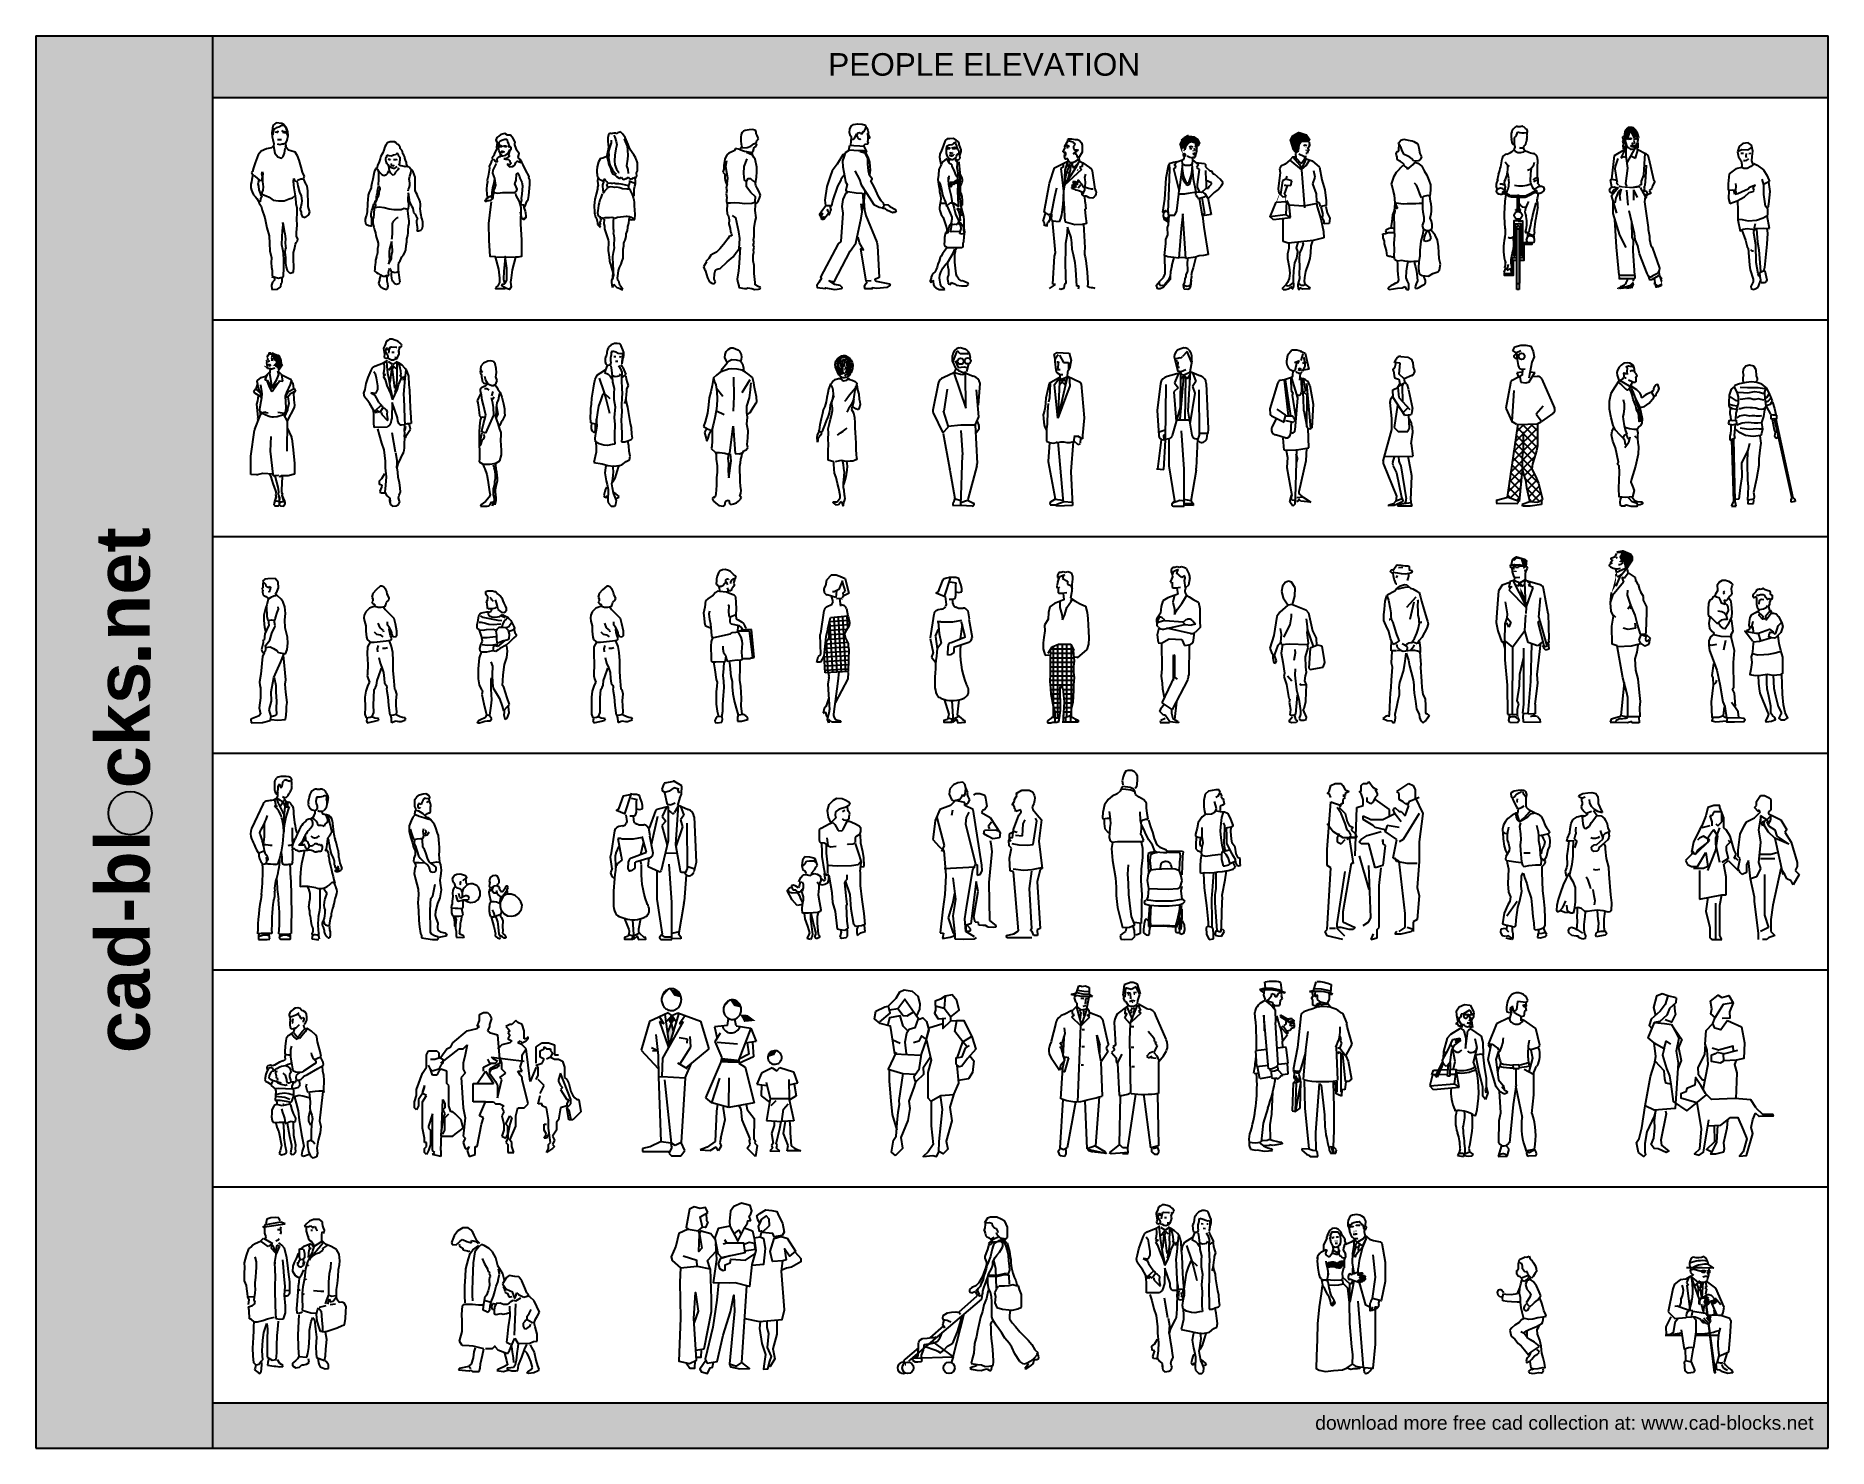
# Model space of a CAD drawing. Header units: millimetres. Extents: x 80073 to 99926, y 37306 to 52946.
import ezdxf

# ---------------------------------------------------------------- set-up
doc = ezdxf.new("R2010")
doc.units = ezdxf.units.MM
doc.layers.add('www.cad-blocks.net', color=7, linetype='Continuous')
doc.styles.get("Standard").update_dxf_attribs({"font": 'arial.ttf'})

# ---------------------------------------------------------------- blocks, each defined once
blk = doc.blocks.new('A$C25611613')
for p, q in [((0.244, 1.814), (0.24, 1.783)), ((0.282, 1.844), (0.244, 1.814)), ((0.344, 1.835), (0.282, 1.844)), ((0.367, 1.826), (0.344, 1.835)), ((0.382, 1.812), (0.367, 1.826)), ((0.389, 1.797), (0.382, 1.812)), ((0.401, 1.778), (0.389, 1.797)), ((0.254, 1.59), (0.229, 1.569)), ((0.24, 1.783), (0.233, 1.737)), ((0.233, 1.737), (0.239, 1.69)), ((0.239, 1.69), (0.246, 1.658)), ((0.246, 1.658), (0.255, 1.61)), ((0.255, 1.61), (0.254, 1.59)), ((0.392, 1.57), (0.387, 1.594)), ((0.387, 1.594), (0.392, 1.583)), ((0.39, 1.619), (0.405, 1.654)), ((0.392, 1.583), (0.39, 1.619)), ((0.41, 1.744), (0.401, 1.778)), ((0.405, 1.654), (0.414, 1.704)), ((0.414, 1.704), (0.41, 1.744)), ((0.049, 1.403), (0.032, 1.345)), ((0.081, 1.49), (0.049, 1.403)), ((0.115, 1.529), (0.081, 1.49)), ((0.176, 1.556), (0.115, 1.529)), ((0.229, 1.569), (0.176, 1.556)), ((0.417, 1.542), (0.392, 1.57)), ((0.444, 1.534), (0.417, 1.542)), ((0.491, 1.52), (0.444, 1.534)), ((0.519, 1.477), (0.491, 1.52)), ((0.535, 1.429), (0.519, 1.477)), ((0.558, 1.354), (0.535, 1.429)), ((0.018, 1.304), (0.009, 1.29)), ((0.009, 1.29), (0.022, 1.272)), ((0.011, 1.218), (0.009, 1.19)), ((0.022, 1.272), (0.011, 1.218)), ((0.032, 1.345), (0.018, 1.304)), ((0.474, 1.193), (0.479, 1.229)), ((0.483, 1.123), (0.474, 1.193)), ((0.479, 1.229), (0.487, 1.198)), ((0.487, 1.198), (0.508, 1.202)), ((0.508, 1.202), (0.513, 1.191)), ((0.573, 1.296), (0.558, 1.354)), ((0.594, 1.248), (0.573, 1.296)), ((0.583, 1.228), (0.594, 1.248)), ((0.612, 1.169), (0.583, 1.228)), ((0.002, 1.165), (0, 1.149)), ((0, 1.149), (0.002, 1.125)), ((0.009, 1.19), (0.002, 1.165)), ((0.002, 1.125), (0.007, 1.097)), ((0.007, 1.097), (0.016, 1.079)), ((0.016, 1.079), (0.032, 1.048)), ((0.032, 1.048), (0.054, 1.025)), ((0.054, 1.025), (0.066, 1.005)), ((0.066, 1.005), (0.086, 0.975)), ((0.125, 1.055), (0.173, 1.036)), ((0.173, 1.036), (0.206, 1.02)), ((0.206, 1.02), (0.25, 0.989)), ((0.372, 0.982), (0.426, 1.001)), ((0.426, 1.001), (0.463, 1.012)), ((0.463, 1.012), (0.495, 1.043)), ((0.497, 1.034), (0.483, 1.123)), ((0.504, 0.964), (0.497, 1.034)), ((0.513, 1.191), (0.521, 1.146)), ((0.521, 1.146), (0.54, 1.076)), ((0.54, 1.076), (0.56, 1.035)), ((0.56, 1.035), (0.567, 0.982)), ((0.615, 1.164), (0.612, 1.169)), ((0.624, 1.141), (0.615, 1.164)), ((0.633, 1.092), (0.624, 1.141)), ((0.631, 1.06), (0.633, 1.092)), ((0.633, 1.037), (0.631, 1.06)), ((0.637, 0.99), (0.633, 1.037)), ((0.086, 0.975), (0.095, 0.955)), ((0.095, 0.955), (0.116, 0.923)), ((0.116, 0.923), (0.128, 0.877)), ((0.128, 0.877), (0.152, 0.803)), ((0.152, 0.803), (0.155, 0.792)), ((0.25, 0.989), (0.309, 0.98)), ((0.309, 0.98), (0.372, 0.982)), ((0.504, 0.948), (0.504, 0.964)), ((0.515, 0.898), (0.504, 0.948)), ((0.511, 0.776), (0.513, 0.844)), ((0.513, 0.844), (0.515, 0.898)), ((0.556, 0.915), (0.545, 0.885)), ((0.545, 0.885), (0.558, 0.858)), ((0.563, 0.951), (0.556, 0.915)), ((0.558, 0.858), (0.56, 0.835)), ((0.56, 0.835), (0.57, 0.805)), ((0.567, 0.982), (0.563, 0.951)), ((0.57, 0.805), (0.602, 0.797)), ((0.602, 0.797), (0.642, 0.826)), ((0.637, 0.919), (0.637, 0.99)), ((0.644, 0.89), (0.637, 0.919)), ((0.642, 0.826), (0.654, 0.86)), ((0.654, 0.86), (0.644, 0.89)), ((0.155, 0.792), (0.18, 0.68)), ((0.18, 0.68), (0.203, 0.592)), ((0.348, 0.583), (0.352, 0.649)), ((0.352, 0.649), (0.359, 0.715)), ((0.359, 0.715), (0.357, 0.742)), ((0.357, 0.742), (0.37, 0.649)), ((0.37, 0.649), (0.377, 0.615)), ((0.377, 0.615), (0.387, 0.561)), ((0.507, 0.628), (0.513, 0.71)), ((0.507, 0.583), (0.507, 0.628)), ((0.513, 0.71), (0.511, 0.776)), ((0.203, 0.592), (0.207, 0.506)), ((0.207, 0.506), (0.212, 0.428)), ((0.212, 0.428), (0.232, 0.349)), ((0.346, 0.494), (0.348, 0.583)), ((0.355, 0.443), (0.346, 0.494)), ((0.362, 0.401), (0.355, 0.443)), ((0.366, 0.318), (0.362, 0.401)), ((0.38, 0.44), (0.377, 0.415)), ((0.377, 0.415), (0.38, 0.379)), ((0.389, 0.452), (0.38, 0.44)), ((0.387, 0.561), (0.382, 0.515)), ((0.382, 0.515), (0.384, 0.479)), ((0.384, 0.479), (0.389, 0.452)), ((0.475, 0.408), (0.486, 0.445)), ((0.475, 0.384), (0.475, 0.408)), ((0.486, 0.445), (0.495, 0.501)), ((0.495, 0.501), (0.502, 0.52)), ((0.502, 0.52), (0.52, 0.535)), ((0.509, 0.585), (0.507, 0.583)), ((0.522, 0.558), (0.509, 0.585)), ((0.52, 0.535), (0.522, 0.558)), ((0.232, 0.349), (0.228, 0.299)), ((0.228, 0.299), (0.232, 0.247)), ((0.232, 0.247), (0.237, 0.207)), ((0.237, 0.207), (0.239, 0.163)), ((0.364, 0.147), (0.366, 0.238)), ((0.366, 0.238), (0.366, 0.318)), ((0.38, 0.379), (0.387, 0.356)), ((0.387, 0.356), (0.384, 0.291)), ((0.384, 0.291), (0.393, 0.245)), ((0.393, 0.245), (0.405, 0.207)), ((0.405, 0.207), (0.434, 0.179)), ((0.473, 0.191), (0.478, 0.247)), ((0.475, 0.336), (0.475, 0.384)), ((0.478, 0.247), (0.475, 0.336)), ((0.242, 0.079), (0.23, 0.045)), ((0.23, 0.045), (0.233, 0)), ((0.233, 0), (0.296, 0.002)), ((0.239, 0.163), (0.242, 0.129)), ((0.242, 0.129), (0.249, 0.145)), ((0.262, 0.1), (0.242, 0.079)), ((0.249, 0.145), (0.264, 0.127)), ((0.264, 0.127), (0.262, 0.1)), ((0.296, 0.002), (0.333, 0.029)), ((0.333, 0.029), (0.337, 0.066)), ((0.337, 0.066), (0.349, 0.077)), ((0.346, 0.123), (0.364, 0.147)), ((0.349, 0.107), (0.346, 0.123)), ((0.349, 0.077), (0.349, 0.107)), ((0.434, 0.179), (0.473, 0.191))]:
    blk.add_line(p, q)
for points in [[(0.373, 1.814), (0.344, 1.814), (0.312, 1.798), (0.283, 1.79), (0.258, 1.773), (0.256, 1.776), (0.249, 1.751), (0.246, 1.73), (0.246, 1.71)], [(0.376, 1.81), (0.385, 1.797), (0.392, 1.776), (0.396, 1.758), (0.4, 1.719), (0.407, 1.703)], [(0.254, 1.588), (0.258, 1.549), (0.267, 1.51), (0.301, 1.467), (0.342, 1.452), (0.358, 1.47), (0.374, 1.508), (0.38, 1.561), (0.385, 1.565)], [(0.269, 1.742), (0.289, 1.744), (0.305, 1.749), (0.29, 1.74), (0.298, 1.739), (0.285, 1.735)], [(0.292, 1.61), (0.324, 1.604), (0.348, 1.61), (0.362, 1.611), (0.39, 1.622)], [(0.297, 1.66), (0.319, 1.658), (0.337, 1.658), (0.342, 1.658)], [(0.342, 1.758), (0.355, 1.749), (0.369, 1.749), (0.382, 1.744), (0.387, 1.735), (0.378, 1.738), (0.376, 1.724)], [(0.351, 1.74), (0.358, 1.74), (0.373, 1.738)], [(0.102, 1.211), (0.079, 1.229), (0.048, 1.254), (0.039, 1.261)], [(0.131, 1.301), (0.134, 1.279), (0.132, 1.254), (0.132, 1.193), (0.138, 1.134), (0.134, 1.097), (0.122, 1.073), (0.122, 1.05), (0.116, 1.038), (0.107, 1.064), (0.095, 1.102), (0.089, 1.141), (0.082, 1.168), (0.086, 1.183), (0.095, 1.211), (0.123, 1.204), (0.129, 1.245), (0.124, 1.277), (0.131, 1.301)], [(0.517, 1.209), (0.535, 1.218), (0.555, 1.223), (0.572, 1.223)], [(0.122, 1.034), (0.107, 1.002), (0.104, 0.971)], [(0.26, 0.138), (0.307, 0.123), (0.346, 0.134)]]:
    blk.add_lwpolyline(points)
blk = doc.blocks.new('A$C5254737B')
for p, q in [((0.227, 1.596), (0.217, 1.579)), ((0.238, 1.619), (0.227, 1.596)), ((0.253, 1.627), (0.238, 1.619)), ((0.278, 1.634), (0.253, 1.627)), ((0.324, 1.632), (0.278, 1.634)), ((0.344, 1.624), (0.324, 1.632)), ((0.35, 1.614), (0.344, 1.624)), ((0.356, 1.609), (0.35, 1.614)), ((0.37, 1.599), (0.356, 1.609)), ((0.376, 1.591), (0.37, 1.599)), ((0.386, 1.576), (0.376, 1.591)), ((0.15, 1.402), (0.137, 1.376)), ((0.166, 1.446), (0.15, 1.402)), ((0.171, 1.467), (0.166, 1.446)), ((0.197, 1.511), (0.171, 1.467)), ((0.207, 1.541), (0.197, 1.511)), ((0.217, 1.579), (0.207, 1.541)), ((0.233, 1.462), (0.224, 1.45)), ((0.224, 1.45), (0.225, 1.439)), ((0.225, 1.439), (0.229, 1.414)), ((0.229, 1.414), (0.241, 1.392)), ((0.238, 1.485), (0.233, 1.462)), ((0.25, 1.484), (0.238, 1.485)), ((0.241, 1.392), (0.251, 1.382)), ((0.266, 1.478), (0.25, 1.484)), ((0.256, 1.447), (0.266, 1.443)), ((0.264, 1.436), (0.259, 1.441)), ((0.266, 1.43), (0.264, 1.436)), ((0.291, 1.475), (0.266, 1.478)), ((0.266, 1.443), (0.277, 1.44)), ((0.273, 1.434), (0.266, 1.43)), ((0.277, 1.44), (0.273, 1.434)), ((0.281, 1.393), (0.286, 1.387)), ((0.314, 1.485), (0.291, 1.475)), ((0.335, 1.491), (0.314, 1.485)), ((0.314, 1.437), (0.325, 1.437)), ((0.325, 1.437), (0.336, 1.438)), ((0.33, 1.432), (0.329, 1.437)), ((0.333, 1.436), (0.33, 1.432)), ((0.339, 1.436), (0.333, 1.436)), ((0.345, 1.499), (0.335, 1.491)), ((0.336, 1.438), (0.352, 1.443)), ((0.345, 1.431), (0.339, 1.436)), ((0.356, 1.507), (0.345, 1.499)), ((0.347, 1.436), (0.345, 1.431)), ((0.352, 1.443), (0.347, 1.436)), ((0.37, 1.487), (0.356, 1.507)), ((0.376, 1.473), (0.37, 1.487)), ((0.373, 1.375), (0.382, 1.399)), ((0.388, 1.463), (0.376, 1.473)), ((0.382, 1.399), (0.385, 1.417)), ((0.385, 1.417), (0.389, 1.433)), ((0.388, 1.559), (0.386, 1.576)), ((0.405, 1.54), (0.388, 1.559)), ((0.389, 1.433), (0.388, 1.463)), ((0.413, 1.525), (0.405, 1.54)), ((0.418, 1.506), (0.413, 1.525)), ((0.419, 1.498), (0.418, 1.506)), ((0.427, 1.486), (0.419, 1.498)), ((0.438, 1.465), (0.427, 1.486)), ((0.44, 1.453), (0.438, 1.465)), ((0.448, 1.429), (0.44, 1.453)), ((0.459, 1.404), (0.448, 1.429)), ((0.459, 1.389), (0.459, 1.404)), ((0.085, 1.222), (0.072, 1.177)), ((0.096, 1.279), (0.085, 1.222)), ((0.102, 1.311), (0.096, 1.279)), ((0.119, 1.339), (0.102, 1.311)), ((0.137, 1.344), (0.119, 1.339)), ((0.137, 1.376), (0.134, 1.351)), ((0.134, 1.351), (0.137, 1.344)), ((0.134, 1.334), (0.139, 1.322)), ((0.139, 1.322), (0.159, 1.296)), ((0.15, 1.291), (0.144, 1.326)), ((0.149, 1.156), (0.151, 1.216)), ((0.151, 1.216), (0.15, 1.291)), ((0.159, 1.296), (0.169, 1.285)), ((0.169, 1.285), (0.183, 1.273)), ((0.183, 1.273), (0.207, 1.26)), ((0.207, 1.26), (0.237, 1.272)), ((0.237, 1.272), (0.25, 1.288)), ((0.25, 1.288), (0.262, 1.312)), ((0.251, 1.382), (0.262, 1.366)), ((0.262, 1.366), (0.283, 1.351)), ((0.265, 1.339), (0.263, 1.36)), ((0.271, 1.313), (0.265, 1.339)), ((0.285, 1.288), (0.271, 1.313)), ((0.279, 1.373), (0.288, 1.369)), ((0.283, 1.351), (0.313, 1.342)), ((0.309, 1.262), (0.285, 1.288)), ((0.286, 1.387), (0.292, 1.383)), ((0.288, 1.369), (0.3, 1.372)), ((0.292, 1.383), (0.298, 1.383)), ((0.298, 1.383), (0.3, 1.384)), ((0.3, 1.372), (0.314, 1.369)), ((0.324, 1.275), (0.309, 1.262)), ((0.313, 1.342), (0.324, 1.339)), ((0.314, 1.369), (0.326, 1.376)), ((0.324, 1.339), (0.355, 1.36)), ((0.335, 1.297), (0.324, 1.275)), ((0.362, 1.323), (0.335, 1.297)), ((0.373, 1.343), (0.362, 1.323)), ((0.382, 1.375), (0.373, 1.375)), ((0.382, 1.375), (0.395, 1.372)), ((0.395, 1.372), (0.412, 1.367)), ((0.412, 1.367), (0.432, 1.364)), ((0.432, 1.364), (0.444, 1.362)), ((0.444, 1.362), (0.47, 1.363)), ((0.465, 1.368), (0.459, 1.389)), ((0.474, 1.358), (0.465, 1.368)), ((0.486, 1.352), (0.474, 1.358)), ((0.503, 1.336), (0.486, 1.352)), ((0.487, 1.221), (0.495, 1.252)), ((0.49, 1.202), (0.487, 1.221)), ((0.496, 1.175), (0.49, 1.202)), ((0.495, 1.252), (0.506, 1.287)), ((0.512, 1.327), (0.503, 1.336)), ((0.506, 1.287), (0.511, 1.315)), ((0.511, 1.315), (0.515, 1.326)), ((0.522, 1.321), (0.512, 1.327)), ((0.528, 1.314), (0.522, 1.321)), ((0.53, 1.3), (0.528, 1.314)), ((0.544, 1.273), (0.53, 1.3)), ((0.552, 1.243), (0.544, 1.273)), ((0.555, 1.227), (0.552, 1.243)), ((0.554, 1.198), (0.555, 1.227)), ((0.555, 1.173), (0.554, 1.198)), ((0.033, 1.042), (0.029, 0.992)), ((0.045, 1.075), (0.033, 1.042)), ((0.057, 1.097), (0.045, 1.075)), ((0.065, 1.123), (0.057, 1.097)), ((0.066, 1.14), (0.065, 1.123)), ((0.072, 1.177), (0.066, 1.14)), ((0.115, 0.981), (0.124, 0.996)), ((0.124, 0.996), (0.125, 1.011)), ((0.125, 1.011), (0.126, 1.025)), ((0.126, 1.025), (0.129, 1.044)), ((0.129, 1.001), (0.127, 0.992)), ((0.129, 1.044), (0.135, 1.066)), ((0.142, 1.023), (0.129, 1.001)), ((0.135, 1.066), (0.136, 1.084)), ((0.136, 1.084), (0.14, 1.11)), ((0.14, 1.11), (0.149, 1.14)), ((0.146, 1.045), (0.142, 1.023)), ((0.151, 1.057), (0.146, 1.045)), ((0.149, 1.14), (0.15, 1.151)), ((0.15, 1.151), (0.151, 1.15)), ((0.156, 1.092), (0.15, 1.074)), ((0.15, 1.074), (0.151, 1.057)), ((0.151, 1.15), (0.156, 1.135)), ((0.156, 1.135), (0.161, 1.121)), ((0.163, 1.105), (0.156, 1.092)), ((0.161, 1.121), (0.163, 1.105)), ((0.482, 1.054), (0.476, 1.068)), ((0.476, 1.068), (0.483, 1.016)), ((0.476, 1.005), (0.478, 1.045)), ((0.477, 0.977), (0.476, 1.005)), ((0.477, 1.091), (0.479, 1.109)), ((0.477, 1.09), (0.477, 1.091)), ((0.478, 1.045), (0.482, 1.054)), ((0.479, 1.109), (0.486, 1.123)), ((0.483, 1.016), (0.49, 0.964)), ((0.486, 1.123), (0.493, 1.149)), ((0.493, 1.149), (0.496, 1.175)), ((0.553, 1.118), (0.555, 1.146)), ((0.553, 1.091), (0.553, 1.118)), ((0.555, 1.093), (0.553, 1.091)), ((0.555, 1.146), (0.555, 1.173)), ((0.563, 1.07), (0.555, 1.093)), ((0.574, 1.049), (0.563, 1.07)), ((0.585, 1.03), (0.574, 1.049)), ((0.599, 1), (0.585, 1.03)), ((0.608, 0.97), (0.599, 1)), ((0.009, 0.804), (0.001, 0.776)), ((0.015, 0.823), (0.009, 0.804)), ((0.019, 0.837), (0.015, 0.823)), ((0.022, 0.864), (0.019, 0.837)), ((0.024, 0.915), (0.022, 0.891)), ((0.022, 0.891), (0.022, 0.864)), ((0.026, 0.954), (0.024, 0.915)), ((0.029, 0.992), (0.026, 0.954)), ((0.067, 0.833), (0.069, 0.858)), ((0.067, 0.811), (0.067, 0.833)), ((0.074, 0.789), (0.067, 0.811)), ((0.069, 0.858), (0.073, 0.874)), ((0.073, 0.874), (0.082, 0.893)), ((0.082, 0.893), (0.088, 0.918)), ((0.092, 0.801), (0.086, 0.777)), ((0.088, 0.918), (0.096, 0.944)), ((0.094, 0.828), (0.092, 0.801)), ((0.101, 0.886), (0.094, 0.851)), ((0.094, 0.851), (0.094, 0.828)), ((0.096, 0.944), (0.108, 0.96)), ((0.107, 0.915), (0.101, 0.886)), ((0.106, 0.908), (0.154, 0.914)), ((0.114, 0.922), (0.107, 0.915)), ((0.108, 0.96), (0.115, 0.981)), ((0.115, 0.964), (0.112, 0.949)), ((0.112, 0.949), (0.114, 0.933)), ((0.114, 0.933), (0.114, 0.922)), ((0.127, 0.992), (0.115, 0.964)), ((0.154, 0.914), (0.212, 0.906)), ((0.212, 0.906), (0.264, 0.893)), ((0.264, 0.893), (0.317, 0.883)), ((0.317, 0.883), (0.398, 0.884)), ((0.336, 0.777), (0.356, 0.796)), ((0.356, 0.796), (0.357, 0.795)), ((0.357, 0.795), (0.364, 0.797)), ((0.398, 0.884), (0.432, 0.898)), ((0.432, 0.898), (0.453, 0.89)), ((0.453, 0.89), (0.464, 0.885)), ((0.473, 0.881), (0.48, 0.9)), ((0.474, 0.866), (0.473, 0.881)), ((0.475, 0.844), (0.474, 0.866)), ((0.481, 0.803), (0.475, 0.844)), ((0.483, 0.947), (0.477, 0.977)), ((0.48, 0.9), (0.483, 0.922)), ((0.486, 0.757), (0.481, 0.803)), ((0.483, 0.922), (0.483, 0.947)), ((0.49, 0.964), (0.515, 0.919)), ((0.515, 0.919), (0.526, 0.898)), ((0.526, 0.898), (0.536, 0.852)), ((0.536, 0.852), (0.554, 0.831)), ((0.554, 0.831), (0.565, 0.81)), ((0.565, 0.81), (0.578, 0.789)), ((0.612, 0.943), (0.608, 0.97)), ((0.609, 0.893), (0.613, 0.92)), ((0.613, 0.868), (0.609, 0.893)), ((0.613, 0.92), (0.612, 0.943)), ((0.615, 0.837), (0.613, 0.868)), ((0.619, 0.824), (0.615, 0.837)), ((0.622, 0.797), (0.619, 0.824)), ((0.63, 0.777), (0.622, 0.797)), ((0.001, 0.776), (0, 0.754)), ((0, 0.754), (0.002, 0.734)), ((0.002, 0.734), (0.016, 0.718)), ((0.016, 0.718), (0.039, 0.707)), ((0.039, 0.707), (0.058, 0.703)), ((0.058, 0.703), (0.065, 0.703)), ((0.065, 0.703), (0.07, 0.703)), ((0.07, 0.703), (0.073, 0.708)), ((0.073, 0.729), (0.075, 0.746)), ((0.073, 0.708), (0.073, 0.729)), ((0.075, 0.774), (0.074, 0.789)), ((0.075, 0.753), (0.075, 0.774)), ((0.075, 0.746), (0.075, 0.753)), ((0.086, 0.777), (0.085, 0.745)), ((0.085, 0.745), (0.09, 0.714)), ((0.09, 0.714), (0.095, 0.689)), ((0.095, 0.689), (0.104, 0.661)), ((0.104, 0.661), (0.115, 0.627)), ((0.115, 0.627), (0.117, 0.597)), ((0.117, 0.597), (0.126, 0.57)), ((0.299, 0.576), (0.301, 0.624)), ((0.301, 0.687), (0.304, 0.725)), ((0.304, 0.667), (0.301, 0.687)), ((0.301, 0.624), (0.304, 0.667)), ((0.304, 0.725), (0.306, 0.743)), ((0.306, 0.743), (0.315, 0.754)), ((0.315, 0.754), (0.336, 0.777)), ((0.472, 0.595), (0.475, 0.627)), ((0.475, 0.627), (0.477, 0.654)), ((0.477, 0.654), (0.481, 0.698)), ((0.481, 0.698), (0.486, 0.727)), ((0.486, 0.727), (0.486, 0.757)), ((0.575, 0.777), (0.57, 0.761)), ((0.57, 0.761), (0.57, 0.741)), ((0.57, 0.741), (0.573, 0.715)), ((0.574, 0.664), (0.571, 0.648)), ((0.571, 0.648), (0.592, 0.648)), ((0.573, 0.715), (0.577, 0.696)), ((0.583, 0.675), (0.574, 0.664)), ((0.578, 0.789), (0.575, 0.777)), ((0.577, 0.696), (0.576, 0.68)), ((0.576, 0.68), (0.583, 0.675)), ((0.592, 0.648), (0.615, 0.654)), ((0.615, 0.654), (0.631, 0.672)), ((0.64, 0.745), (0.63, 0.777)), ((0.631, 0.672), (0.64, 0.698)), ((0.64, 0.725), (0.64, 0.745)), ((0.64, 0.698), (0.64, 0.725)), ((0.126, 0.57), (0.136, 0.539)), ((0.137, 0.403), (0.128, 0.376)), ((0.136, 0.539), (0.142, 0.513)), ((0.138, 0.453), (0.137, 0.436)), ((0.137, 0.436), (0.138, 0.419)), ((0.138, 0.419), (0.137, 0.403)), ((0.141, 0.467), (0.138, 0.453)), ((0.143, 0.481), (0.141, 0.467)), ((0.142, 0.513), (0.143, 0.492)), ((0.143, 0.492), (0.143, 0.481)), ((0.271, 0.449), (0.265, 0.416)), ((0.265, 0.416), (0.267, 0.381)), ((0.277, 0.475), (0.271, 0.449)), ((0.285, 0.501), (0.277, 0.475)), ((0.291, 0.53), (0.285, 0.501)), ((0.294, 0.524), (0.291, 0.53)), ((0.296, 0.508), (0.294, 0.524)), ((0.296, 0.554), (0.299, 0.576)), ((0.298, 0.472), (0.296, 0.508)), ((0.296, 0.392), (0.301, 0.417)), ((0.301, 0.439), (0.298, 0.472)), ((0.301, 0.417), (0.301, 0.439)), ((0.421, 0.376), (0.441, 0.407)), ((0.441, 0.407), (0.451, 0.438)), ((0.451, 0.438), (0.455, 0.487)), ((0.455, 0.487), (0.461, 0.525)), ((0.461, 0.525), (0.463, 0.561)), ((0.463, 0.561), (0.472, 0.595)), ((0.106, 0.224), (0.103, 0.203)), ((0.103, 0.203), (0.125, 0.187)), ((0.107, 0.245), (0.106, 0.224)), ((0.111, 0.275), (0.107, 0.245)), ((0.115, 0.299), (0.111, 0.275)), ((0.118, 0.335), (0.115, 0.323)), ((0.115, 0.323), (0.115, 0.299)), ((0.125, 0.36), (0.118, 0.335)), ((0.128, 0.376), (0.123, 0.361)), ((0.123, 0.361), (0.125, 0.36)), ((0.258, 0.189), (0.265, 0.22)), ((0.27, 0.33), (0.26, 0.278)), ((0.26, 0.278), (0.277, 0.311)), ((0.265, 0.22), (0.27, 0.23)), ((0.267, 0.381), (0.266, 0.364)), ((0.266, 0.364), (0.269, 0.344)), ((0.269, 0.344), (0.27, 0.33)), ((0.27, 0.23), (0.279, 0.224)), ((0.277, 0.311), (0.291, 0.337)), ((0.279, 0.224), (0.285, 0.207)), ((0.285, 0.207), (0.29, 0.198)), ((0.291, 0.357), (0.296, 0.392)), ((0.291, 0.337), (0.291, 0.357)), ((0.368, 0.266), (0.374, 0.297)), ((0.368, 0.22), (0.368, 0.266)), ((0.374, 0.188), (0.368, 0.22)), ((0.374, 0.297), (0.388, 0.317)), ((0.388, 0.317), (0.406, 0.359)), ((0.406, 0.359), (0.421, 0.376)), ((0.125, 0.187), (0.144, 0.174)), ((0.144, 0.174), (0.166, 0.16)), ((0.15, 0.08), (0.147, 0.069)), ((0.147, 0.069), (0.153, 0.056)), ((0.157, 0.1), (0.15, 0.08)), ((0.153, 0.056), (0.167, 0.031)), ((0.16, 0.118), (0.157, 0.1)), ((0.167, 0.139), (0.16, 0.118)), ((0.166, 0.16), (0.172, 0.158)), ((0.172, 0.158), (0.167, 0.139)), ((0.167, 0.031), (0.173, 0.026)), ((0.173, 0.16), (0.198, 0.147)), ((0.173, 0.026), (0.178, 0.024)), ((0.178, 0.024), (0.203, 0.01)), ((0.198, 0.147), (0.219, 0.146)), ((0.203, 0.01), (0.214, 0.007)), ((0.214, 0.007), (0.236, 0)), ((0.219, 0.146), (0.241, 0.156)), ((0.236, 0), (0.246, 0.01)), ((0.24, 0.146), (0.24, 0.154)), ((0.24, 0.154), (0.255, 0.153)), ((0.24, 0.139), (0.24, 0.146)), ((0.242, 0.129), (0.24, 0.139)), ((0.243, 0.117), (0.242, 0.129)), ((0.243, 0.09), (0.243, 0.117)), ((0.251, 0.06), (0.243, 0.09)), ((0.246, 0.01), (0.256, 0.037)), ((0.256, 0.037), (0.251, 0.06)), ((0.255, 0.153), (0.262, 0.155)), ((0.262, 0.155), (0.258, 0.189)), ((0.29, 0.197), (0.289, 0.17)), ((0.289, 0.17), (0.289, 0.149)), ((0.289, 0.149), (0.293, 0.127)), ((0.29, 0.198), (0.29, 0.197)), ((0.293, 0.198), (0.331, 0.188)), ((0.293, 0.127), (0.295, 0.097)), ((0.295, 0.097), (0.309, 0.086)), ((0.309, 0.086), (0.329, 0.066)), ((0.329, 0.066), (0.347, 0.059)), ((0.331, 0.188), (0.358, 0.193)), ((0.347, 0.059), (0.371, 0.065)), ((0.358, 0.193), (0.374, 0.194)), ((0.371, 0.065), (0.387, 0.078)), ((0.373, 0.184), (0.374, 0.188)), ((0.376, 0.158), (0.373, 0.184)), ((0.376, 0.157), (0.376, 0.158)), ((0.379, 0.131), (0.376, 0.157)), ((0.382, 0.099), (0.379, 0.131)), ((0.387, 0.078), (0.382, 0.099))]:
    blk.add_line(p, q)
blk = doc.blocks.new('A$C17C217EB')
for p, q in [((0.182, 1.523), (0.199, 1.523)), ((0.089, 1.036), (0.097, 1.069)), ((0.13, 0.361), (0.326, 0.358))]:
    blk.add_line(p, q)
for points in [[(0.377, 1.441), (0.369, 1.465), (0.379, 1.506), (0.357, 1.535), (0.344, 1.561), (0.332, 1.602), (0.332, 1.616), (0.334, 1.631), (0.312, 1.669), (0.283, 1.708), (0.25, 1.709), (0.22, 1.725), (0.177, 1.716), (0.152, 1.698), (0.132, 1.68), (0.122, 1.653), (0.132, 1.633), (0.136, 1.625), (0.132, 1.604), (0.128, 1.576), (0.13, 1.559), (0.118, 1.531), (0.103, 1.498), (0.103, 1.486), (0.091, 1.472), (0.081, 1.455), (0.085, 1.433), (0.073, 1.423), (0.065, 1.396), (0.048, 1.365), (0.05, 1.341), (0.034, 1.255), (0.024, 1.208), (0.028, 1.192), (0.02, 1.155), (0.018, 1.11), (0.02, 1.051), (0.026, 1.031), (0.038, 1.025)], [(0.093, 1.437), (0.107, 1.431), (0.11, 1.419), (0.122, 1.414), (0.138, 1.416), (0.136, 1.429), (0.134, 1.441), (0.14, 1.457), (0.146, 1.459), (0.156, 1.467), (0.171, 1.472), (0.173, 1.488), (0.171, 1.5), (0.159, 1.523), (0.152, 1.543), (0.15, 1.561), (0.156, 1.574), (0.148, 1.596), (0.148, 1.616)], [(0.21, 1.449), (0.242, 1.453), (0.265, 1.467), (0.271, 1.474), (0.261, 1.494), (0.267, 1.506), (0.277, 1.531), (0.281, 1.549), (0.289, 1.553), (0.291, 1.559), (0.289, 1.572), (0.275, 1.584), (0.269, 1.576), (0.269, 1.592), (0.263, 1.61), (0.254, 1.631), (0.248, 1.653), (0.242, 1.661), (0.22, 1.661), (0.197, 1.653), (0.169, 1.641), (0.154, 1.627), (0.154, 1.614), (0.161, 1.606), (0.152, 1.608), (0.142, 1.616)], [(0.125, 1.392), (0.087, 1.321), (0.083, 1.286), (0.095, 1.257), (0.105, 1.227), (0.116, 1.153), (0.105, 1.117), (0.091, 1.092), (0.101, 1.074), (0.14, 1.066), (0.197, 1.074), (0.271, 1.074), (0.33, 1.072), (0.35, 1.086), (0.357, 1.108), (0.344, 1.137), (0.332, 1.168), (0.344, 1.21), (0.35, 1.275), (0.365, 1.287), (0.381, 1.248), (0.385, 1.23), (0.408, 1.186), (0.414, 1.145), (0.408, 1.053), (0.402, 1.008), (0.404, 0.99), (0.395, 0.941), (0.426, 0.937), (0.436, 0.931), (0.432, 0.919), (0.434, 0.919), (0.446, 0.921), (0.457, 0.953), (0.467, 0.98), (0.479, 0.994), (0.485, 1.039), (0.497, 1.161), (0.497, 1.214), (0.485, 1.235), (0.491, 1.251), (0.448, 1.325), (0.422, 1.38), (0.412, 1.4), (0.391, 1.437), (0.377, 1.451)], [(0.174, 1.499), (0.182, 1.479), (0.198, 1.477), (0.23, 1.485), (0.261, 1.511), (0.275, 1.546)], [(0.208, 1.447), (0.228, 1.443), (0.259, 1.437), (0.271, 1.427), (0.275, 1.416), (0.285, 1.402), (0.285, 1.394), (0.275, 1.378), (0.263, 1.38), (0.25, 1.388), (0.248, 1.38), (0.261, 1.368), (0.273, 1.357), (0.303, 1.359), (0.322, 1.372), (0.336, 1.388), (0.342, 1.406), (0.355, 1.419), (0.361, 1.419), (0.389, 1.41), (0.399, 1.404), (0.393, 1.423), (0.389, 1.435), (0.381, 1.439)], [(0.079, 1.035), (0.079, 1.072), (0.087, 1.123), (0.101, 1.176), (0.105, 1.212)], [(0.062, 1.027), (0.033, 1.019), (0.026, 1.012), (0.032, 1.009), (0.019, 1.007), (0.013, 1.001), (0.017, 0.998), (0.013, 0.994), (0.009, 0.991), (0.011, 0.987), (0.004, 0.984), (0, 0.98), (0.003, 0.975), (0.013, 0.975), (0.03, 0.983), (0.046, 0.985), (0.061, 0.986), (0.069, 0.991), (0.075, 0.997), (0.073, 1.004)], [(0.079, 1.002), (0.087, 1.006), (0.091, 1.018), (0.09, 1.027), (0.08, 1.03), (0.072, 1.032), (0.065, 1.033), (0.063, 1.027), (0.07, 1.021), (0.077, 1.018), (0.084, 1.018)], [(0.338, 1.06), (0.343, 1.041), (0.377, 0.972), (0.397, 0.907), (0.395, 0.722), (0.403, 0.549), (0.403, 0.364), (0.369, 0.358), (0.338, 0.358), (0.301, 0.216), (0.289, 0.128), (0.281, 0.08), (0.289, 0.028), (0.272, 0), (0.238, 0.009), (0.187, 0.04), (0.195, 0.057), (0.218, 0.06), (0.229, 0.074), (0.241, 0.105), (0.241, 0.145), (0.241, 0.233), (0.224, 0.364), (0.218, 0.276), (0.207, 0.202), (0.204, 0.111), (0.215, 0.063)], [(0.218, 0.02), (0.221, 0.006), (0.119, 0.006), (0.124, 0.026), (0.147, 0.04), (0.164, 0.077), (0.164, 0.125), (0.153, 0.222), (0.116, 0.361), (0.059, 0.364), (0.045, 0.546), (0.042, 0.728), (0.064, 0.915), (0.073, 0.969)], [(0.425, 0.929), (0.429, 0.906), (0.445, 0.867), (0.447, 0.849), (0.454, 0.811), (0.453, 0.792), (0.446, 0.795), (0.445, 0.783), (0.442, 0.782), (0.435, 0.784), (0.437, 0.776), (0.433, 0.772), (0.425, 0.774), (0.422, 0.785), (0.421, 0.779), (0.415, 0.78), (0.408, 0.784), (0.394, 0.853)]]:
    blk.add_lwpolyline(points)
for points in [[(0.154, 1.584), (0.165, 1.588), (0.177, 1.592), (0.189, 1.586), (0.179, 1.58), (0.171, 1.58)], [(0.205, 1.584), (0.214, 1.59), (0.226, 1.59), (0.242, 1.586), (0.232, 1.58), (0.222, 1.578)], [(0.178, 1.523), (0.186, 1.529), (0.19, 1.529), (0.213, 1.523), (0.203, 1.518), (0.196, 1.516), (0.185, 1.517)]]:
    blk.add_lwpolyline(points, close=True)
blk = doc.blocks.new('A$C281356AA')
for p, q in [((0.156, 1.712), (0.148, 1.677)), ((0.148, 1.677), (0.148, 1.642)), ((0.148, 1.642), (0.153, 1.604)), ((0.153, 1.604), (0.156, 1.578)), ((0.169, 1.726), (0.156, 1.712)), ((0.184, 1.727), (0.169, 1.726)), ((0.186, 1.624), (0.169, 1.569)), ((0.191, 1.721), (0.184, 1.727)), ((0.188, 1.654), (0.186, 1.624)), ((0.203, 1.727), (0.191, 1.721)), ((0.218, 1.73), (0.203, 1.727)), ((0.217, 1.708), (0.226, 1.684)), ((0.233, 1.731), (0.218, 1.73)), ((0.226, 1.684), (0.243, 1.639)), ((0.249, 1.722), (0.233, 1.731)), ((0.251, 1.602), (0.24, 1.557)), ((0.243, 1.639), (0.251, 1.602)), ((0.259, 1.735), (0.249, 1.722)), ((0.27, 1.737), (0.259, 1.735)), ((0.281, 1.74), (0.27, 1.737)), ((0.29, 1.743), (0.281, 1.74)), ((0.312, 1.721), (0.29, 1.743)), ((0.34, 1.681), (0.312, 1.721)), ((0.335, 1.659), (0.332, 1.662)), ((0.347, 1.637), (0.335, 1.659)), ((0.354, 1.655), (0.34, 1.681)), ((0.368, 1.584), (0.347, 1.637)), ((0.364, 1.63), (0.354, 1.655)), ((0.376, 1.603), (0.364, 1.63)), ((0.386, 1.575), (0.376, 1.603)), ((0.047, 1.414), (0.03, 1.356)), ((0.069, 1.448), (0.047, 1.414)), ((0.094, 1.454), (0.069, 1.448)), ((0.14, 1.471), (0.094, 1.454)), ((0.141, 1.499), (0.14, 1.482)), ((0.14, 1.482), (0.14, 1.471)), ((0.14, 1.471), (0.154, 1.418)), ((0.15, 1.534), (0.141, 1.499)), ((0.156, 1.578), (0.15, 1.534)), ((0.154, 1.418), (0.16, 1.378)), ((0.159, 1.486), (0.157, 1.46)), ((0.157, 1.46), (0.163, 1.413)), ((0.169, 1.569), (0.158, 1.518)), ((0.158, 1.518), (0.159, 1.486)), ((0.163, 1.413), (0.173, 1.378)), ((0.227, 1.486), (0.222, 1.423)), ((0.222, 1.423), (0.229, 1.378)), ((0.24, 1.557), (0.227, 1.486)), ((0.361, 1.367), (0.372, 1.442)), ((0.373, 1.54), (0.368, 1.584)), ((0.372, 1.442), (0.376, 1.481)), ((0.376, 1.481), (0.373, 1.54)), ((0.403, 1.536), (0.386, 1.575)), ((0.42, 1.516), (0.403, 1.536)), ((0.436, 1.489), (0.42, 1.516)), ((0.458, 1.459), (0.436, 1.489)), ((0.467, 1.432), (0.458, 1.459)), ((0.47, 1.423), (0.467, 1.432)), ((0.478, 1.401), (0.47, 1.423)), ((0.48, 1.367), (0.478, 1.401)), ((0.03, 1.356), (0.029, 1.318)), ((0.029, 1.318), (0.029, 1.293)), ((0.029, 1.293), (0.03, 1.275)), ((0.03, 1.275), (0.031, 1.258)), ((0.031, 1.258), (0.033, 1.251)), ((0.033, 1.251), (0.042, 1.243)), ((0.042, 1.243), (0.035, 1.203)), ((0.035, 1.203), (0.039, 1.169)), ((0.043, 1.236), (0.062, 1.218)), ((0.062, 1.218), (0.079, 1.208)), ((0.079, 1.208), (0.093, 1.201)), ((0.093, 1.201), (0.103, 1.199)), ((0.101, 1.211), (0.1, 1.187)), ((0.102, 1.212), (0.101, 1.211)), ((0.111, 1.225), (0.102, 1.212)), ((0.115, 1.218), (0.111, 1.225)), ((0.123, 1.207), (0.115, 1.218)), ((0.138, 1.189), (0.123, 1.207)), ((0.16, 1.378), (0.178, 1.342)), ((0.173, 1.378), (0.186, 1.351)), ((0.178, 1.342), (0.182, 1.329)), ((0.182, 1.329), (0.192, 1.302)), ((0.186, 1.351), (0.203, 1.322)), ((0.192, 1.302), (0.203, 1.28)), ((0.203, 1.322), (0.222, 1.295)), ((0.203, 1.28), (0.223, 1.272)), ((0.222, 1.295), (0.234, 1.284)), ((0.223, 1.272), (0.245, 1.248)), ((0.229, 1.378), (0.247, 1.331)), ((0.234, 1.284), (0.24, 1.272)), ((0.245, 1.248), (0.274, 1.233)), ((0.247, 1.331), (0.27, 1.294)), ((0.27, 1.294), (0.274, 1.293)), ((0.274, 1.233), (0.279, 1.229)), ((0.279, 1.229), (0.288, 1.232)), ((0.288, 1.232), (0.301, 1.241)), ((0.301, 1.241), (0.319, 1.218)), ((0.319, 1.218), (0.335, 1.219)), ((0.335, 1.219), (0.348, 1.227)), ((0.348, 1.227), (0.361, 1.228)), ((0.374, 1.329), (0.361, 1.367)), ((0.361, 1.228), (0.369, 1.238)), ((0.369, 1.238), (0.379, 1.241)), ((0.378, 1.282), (0.374, 1.329)), ((0.379, 1.241), (0.391, 1.227)), ((0.391, 1.227), (0.412, 1.22)), ((0.393, 1.186), (0.392, 1.205)), ((0.399, 1.195), (0.431, 1.183)), ((0.412, 1.22), (0.415, 1.225)), ((0.415, 1.225), (0.435, 1.234)), ((0.435, 1.234), (0.437, 1.236)), ((0.437, 1.236), (0.453, 1.243)), ((0.458, 1.204), (0.453, 1.228)), ((0.453, 1.228), (0.457, 1.228)), ((0.455, 1.196), (0.458, 1.204)), ((0.457, 1.187), (0.455, 1.196)), ((0.457, 1.228), (0.471, 1.259)), ((0.468, 1.291), (0.477, 1.313)), ((0.468, 1.285), (0.468, 1.291)), ((0.471, 1.259), (0.468, 1.285)), ((0.477, 1.313), (0.48, 1.334)), ((0.48, 1.334), (0.48, 1.367)), ((0.007, 0.997), (0.003, 0.963)), ((0.013, 1.02), (0.007, 0.997)), ((0.021, 1.056), (0.013, 1.02)), ((0.034, 1.108), (0.021, 1.056)), ((0.035, 1.132), (0.034, 1.108)), ((0.042, 1.154), (0.035, 1.132)), ((0.039, 1.169), (0.042, 1.154)), ((0.074, 1.013), (0.062, 0.992)), ((0.081, 1.036), (0.074, 1.013)), ((0.088, 1.058), (0.081, 1.036)), ((0.094, 1.169), (0.091, 1.158)), ((0.091, 1.158), (0.091, 1.144)), ((0.091, 1.144), (0.096, 1.107)), ((0.1, 1.187), (0.094, 1.169)), ((0.096, 1.107), (0.096, 1.092)), ((0.096, 1.092), (0.097, 1.088)), ((0.097, 1.065), (0.115, 1.091)), ((0.097, 1.088), (0.097, 1.065)), ((0.115, 1.091), (0.132, 1.106)), ((0.132, 1.106), (0.145, 1.122)), ((0.15, 1.176), (0.138, 1.189)), ((0.138, 1.16), (0.15, 1.176)), ((0.151, 1.131), (0.138, 1.16)), ((0.145, 1.122), (0.151, 1.131)), ((0.152, 1.175), (0.178, 1.179)), ((0.164, 1.132), (0.152, 1.129)), ((0.183, 1.134), (0.164, 1.132)), ((0.178, 1.179), (0.192, 1.174)), ((0.208, 1.133), (0.183, 1.134)), ((0.192, 1.174), (0.218, 1.181)), ((0.226, 1.129), (0.208, 1.133)), ((0.218, 1.181), (0.24, 1.174)), ((0.25, 1.13), (0.226, 1.129)), ((0.24, 1.174), (0.272, 1.173)), ((0.283, 1.124), (0.25, 1.13)), ((0.272, 1.173), (0.293, 1.17)), ((0.311, 1.115), (0.283, 1.124)), ((0.293, 1.17), (0.312, 1.164)), ((0.362, 1.108), (0.311, 1.115)), ((0.312, 1.164), (0.344, 1.157)), ((0.344, 1.157), (0.363, 1.153)), ((0.383, 1.11), (0.362, 1.108)), ((0.363, 1.153), (0.373, 1.146)), ((0.378, 1.152), (0.382, 1.157)), ((0.381, 1.135), (0.378, 1.152)), ((0.384, 1.115), (0.381, 1.135)), ((0.382, 1.157), (0.388, 1.169)), ((0.388, 1.11), (0.384, 1.115)), ((0.388, 1.169), (0.393, 1.186)), ((0.4, 1.093), (0.388, 1.11)), ((0.409, 1.08), (0.4, 1.093)), ((0.423, 1.051), (0.409, 1.08)), ((0.429, 1.031), (0.423, 1.051)), ((0.431, 1.183), (0.45, 1.176)), ((0.431, 1.027), (0.441, 1.035)), ((0.434, 1.01), (0.431, 1.027)), ((0.436, 1.004), (0.434, 1.01)), ((0.441, 0.988), (0.436, 1.004)), ((0.44, 1.068), (0.442, 1.108)), ((0.441, 1.035), (0.44, 1.068)), ((0.442, 1.108), (0.448, 1.143)), ((0.448, 1.143), (0.455, 1.169)), ((0.45, 1.176), (0.459, 1.178)), ((0.455, 1.182), (0.457, 1.187)), ((0.455, 1.169), (0.455, 1.182)), ((0.003, 0.963), (0, 0.928)), ((0, 0.928), (0, 0.901)), ((0, 0.901), (0.003, 0.882)), ((0.003, 0.869), (0.001, 0.843)), ((0.001, 0.843), (0.004, 0.832)), ((0.003, 0.882), (0.003, 0.869)), ((0.004, 0.832), (0.008, 0.814)), ((0.008, 0.814), (0.011, 0.809)), ((0.011, 0.809), (0.023, 0.789)), ((0.038, 0.873), (0.036, 0.849)), ((0.036, 0.849), (0.039, 0.829)), ((0.044, 0.896), (0.038, 0.873)), ((0.039, 0.829), (0.039, 0.818)), ((0.039, 0.818), (0.052, 0.807)), ((0.048, 0.931), (0.044, 0.896)), ((0.054, 0.959), (0.048, 0.931)), ((0.052, 0.807), (0.063, 0.804)), ((0.062, 0.992), (0.054, 0.959)), ((0.063, 0.804), (0.071, 0.802)), ((0.068, 0.793), (0.071, 0.794)), ((0.071, 0.794), (0.084, 0.792)), ((0.104, 0.792), (0.12, 0.795)), ((0.12, 0.795), (0.142, 0.797)), ((0.142, 0.797), (0.152, 0.795)), ((0.152, 0.795), (0.17, 0.795)), ((0.17, 0.795), (0.193, 0.799)), ((0.193, 0.799), (0.209, 0.794)), ((0.227, 0.79), (0.256, 0.8)), ((0.256, 0.8), (0.291, 0.804)), ((0.291, 0.804), (0.323, 0.808)), ((0.323, 0.808), (0.352, 0.812)), ((0.352, 0.812), (0.365, 0.811)), ((0.365, 0.811), (0.389, 0.807)), ((0.385, 0.772), (0.393, 0.795)), ((0.389, 0.807), (0.408, 0.799)), ((0.393, 0.795), (0.393, 0.802)), ((0.408, 0.799), (0.424, 0.79)), ((0.445, 0.966), (0.441, 0.988)), ((0.446, 0.93), (0.445, 0.966)), ((0.45, 0.876), (0.446, 0.93)), ((0.452, 0.834), (0.45, 0.876)), ((0.45, 0.774), (0.452, 0.834)), ((0.023, 0.789), (0.028, 0.77)), ((0.028, 0.77), (0.035, 0.741)), ((0.035, 0.741), (0.037, 0.72)), ((0.037, 0.72), (0.051, 0.705)), ((0.051, 0.705), (0.062, 0.692)), ((0.059, 0.713), (0.058, 0.73)), ((0.058, 0.73), (0.068, 0.717)), ((0.067, 0.69), (0.059, 0.713)), ((0.062, 0.692), (0.067, 0.69)), ((0.064, 0.752), (0.08, 0.762)), ((0.068, 0.717), (0.064, 0.752)), ((0.072, 0.775), (0.068, 0.793)), ((0.08, 0.762), (0.072, 0.775)), ((0.084, 0.792), (0.107, 0.779)), ((0.108, 0.776), (0.105, 0.727)), ((0.105, 0.727), (0.111, 0.698)), ((0.107, 0.779), (0.108, 0.776)), ((0.111, 0.698), (0.114, 0.669)), ((0.114, 0.669), (0.131, 0.614)), ((0.131, 0.614), (0.146, 0.569)), ((0.211, 0.788), (0.207, 0.754)), ((0.207, 0.754), (0.207, 0.721)), ((0.207, 0.721), (0.209, 0.705)), ((0.209, 0.794), (0.227, 0.79)), ((0.209, 0.705), (0.209, 0.673)), ((0.209, 0.673), (0.211, 0.657)), ((0.211, 0.637), (0.21, 0.627)), ((0.21, 0.627), (0.215, 0.597)), ((0.211, 0.657), (0.211, 0.637)), ((0.215, 0.597), (0.219, 0.567)), ((0.351, 0.586), (0.354, 0.616)), ((0.354, 0.616), (0.368, 0.653)), ((0.368, 0.653), (0.37, 0.686)), ((0.37, 0.686), (0.371, 0.695)), ((0.371, 0.695), (0.379, 0.718)), ((0.379, 0.718), (0.381, 0.737)), ((0.381, 0.737), (0.385, 0.766)), ((0.385, 0.766), (0.385, 0.772)), ((0.385, 0.772), (0.414, 0.769)), ((0.414, 0.769), (0.441, 0.773)), ((0.424, 0.79), (0.432, 0.785)), ((0.432, 0.785), (0.428, 0.781)), ((0.441, 0.773), (0.45, 0.774)), ((0.146, 0.569), (0.153, 0.548)), ((0.153, 0.548), (0.157, 0.526)), ((0.158, 0.491), (0.154, 0.468)), ((0.154, 0.468), (0.155, 0.432)), ((0.155, 0.432), (0.159, 0.383)), ((0.157, 0.526), (0.158, 0.491)), ((0.208, 0.407), (0.203, 0.362)), ((0.215, 0.436), (0.208, 0.407)), ((0.221, 0.543), (0.215, 0.509)), ((0.215, 0.509), (0.217, 0.487)), ((0.22, 0.462), (0.215, 0.436)), ((0.217, 0.487), (0.22, 0.462)), ((0.219, 0.567), (0.221, 0.543)), ((0.318, 0.445), (0.326, 0.483)), ((0.319, 0.418), (0.318, 0.445)), ((0.319, 0.383), (0.319, 0.418)), ((0.326, 0.483), (0.328, 0.518)), ((0.328, 0.517), (0.341, 0.543)), ((0.328, 0.518), (0.328, 0.517)), ((0.341, 0.543), (0.351, 0.586)), ((0.159, 0.383), (0.163, 0.357)), ((0.163, 0.357), (0.168, 0.317)), ((0.168, 0.317), (0.172, 0.299)), ((0.172, 0.299), (0.18, 0.279)), ((0.18, 0.279), (0.189, 0.24)), ((0.189, 0.24), (0.198, 0.214)), ((0.198, 0.214), (0.201, 0.199)), ((0.201, 0.199), (0.204, 0.183)), ((0.203, 0.362), (0.203, 0.333)), ((0.203, 0.333), (0.204, 0.298)), ((0.204, 0.298), (0.204, 0.264)), ((0.204, 0.264), (0.21, 0.226)), ((0.21, 0.226), (0.21, 0.195)), ((0.263, 0.175), (0.268, 0.208)), ((0.268, 0.208), (0.279, 0.242)), ((0.279, 0.242), (0.297, 0.28)), ((0.297, 0.28), (0.306, 0.304)), ((0.306, 0.304), (0.318, 0.344)), ((0.318, 0.344), (0.319, 0.383)), ((0.197, 0.115), (0.191, 0.099)), ((0.191, 0.099), (0.191, 0.076)), ((0.191, 0.076), (0.194, 0.047)), ((0.194, 0.047), (0.199, 0.034)), ((0.201, 0.139), (0.197, 0.115)), ((0.199, 0.034), (0.201, 0.021)), ((0.203, 0.142), (0.201, 0.139)), ((0.201, 0.021), (0.21, 0.034)), ((0.204, 0.183), (0.203, 0.147)), ((0.203, 0.147), (0.203, 0.142)), ((0.208, 0.146), (0.203, 0.108)), ((0.213, 0.155), (0.208, 0.146)), ((0.21, 0.195), (0.213, 0.155)), ((0.21, 0.034), (0.214, 0.047)), ((0.214, 0.047), (0.217, 0.058)), ((0.217, 0.058), (0.219, 0.053)), ((0.219, 0.053), (0.227, 0.043)), ((0.227, 0.043), (0.248, 0.022)), ((0.248, 0.022), (0.264, 0.016)), ((0.258, 0.125), (0.263, 0.175)), ((0.262, 0.108), (0.258, 0.125)), ((0.262, 0.102), (0.262, 0.108)), ((0.273, 0.089), (0.262, 0.102)), ((0.264, 0.016), (0.282, 0.009)), ((0.282, 0.046), (0.273, 0.089)), ((0.302, 0.022), (0.282, 0.046)), ((0.282, 0.009), (0.306, 0)), ((0.317, 0), (0.302, 0.022)), ((0.306, 0), (0.317, 0))]:
    blk.add_line(p, q)
blk = doc.blocks.new('A$C60ED5890')
for p, q in [((0.413, 1.682), (0.412, 1.648)), ((0.413, 1.682), (0.412, 1.648)), ((0.412, 1.648), (0.415, 1.604)), ((0.412, 1.648), (0.415, 1.604)), ((0.416, 1.72), (0.413, 1.682)), ((0.416, 1.72), (0.413, 1.682)), ((0.415, 1.604), (0.422, 1.59)), ((0.415, 1.604), (0.422, 1.59)), ((0.428, 1.736), (0.416, 1.72)), ((0.428, 1.736), (0.416, 1.72)), ((0.422, 1.59), (0.416, 1.566)), ((0.422, 1.59), (0.416, 1.566)), ((0.442, 1.752), (0.428, 1.736)), ((0.442, 1.752), (0.428, 1.736)), ((0.461, 1.76), (0.442, 1.752)), ((0.461, 1.76), (0.442, 1.752)), ((0.505, 1.766), (0.461, 1.76)), ((0.505, 1.766), (0.461, 1.76)), ((0.539, 1.769), (0.505, 1.766)), ((0.539, 1.769), (0.505, 1.766)), ((0.573, 1.763), (0.539, 1.769)), ((0.573, 1.763), (0.539, 1.769)), ((0.58, 1.74), (0.573, 1.763)), ((0.58, 1.74), (0.573, 1.763)), ((0.583, 1.725), (0.58, 1.74)), ((0.583, 1.725), (0.58, 1.74)), ((0.58, 1.586), (0.59, 1.613)), ((0.58, 1.586), (0.59, 1.613)), ((0.592, 1.705), (0.583, 1.725)), ((0.592, 1.705), (0.583, 1.725)), ((0.583, 1.619), (0.589, 1.647)), ((0.583, 1.619), (0.589, 1.647)), ((0.59, 1.613), (0.583, 1.619)), ((0.59, 1.613), (0.583, 1.619)), ((0.589, 1.647), (0.606, 1.669)), ((0.589, 1.647), (0.606, 1.669)), ((0.599, 1.687), (0.592, 1.705)), ((0.599, 1.687), (0.592, 1.705)), ((0.606, 1.669), (0.599, 1.687)), ((0.606, 1.669), (0.599, 1.687)), ((0.234, 1.44), (0.223, 1.377)), ((0.234, 1.44), (0.223, 1.377)), ((0.258, 1.488), (0.234, 1.44)), ((0.258, 1.488), (0.234, 1.44)), ((0.28, 1.508), (0.258, 1.488)), ((0.28, 1.508), (0.258, 1.488)), ((0.337, 1.534), (0.28, 1.508)), ((0.337, 1.534), (0.28, 1.508)), ((0.354, 1.559), (0.337, 1.534)), ((0.354, 1.559), (0.337, 1.534)), ((0.401, 1.55), (0.354, 1.559)), ((0.401, 1.55), (0.354, 1.559)), ((0.416, 1.566), (0.401, 1.55)), ((0.416, 1.566), (0.401, 1.55)), ((0.532, 1.517), (0.547, 1.533)), ((0.532, 1.517), (0.547, 1.533)), ((0.541, 1.506), (0.532, 1.517)), ((0.541, 1.506), (0.532, 1.517)), ((0.542, 1.486), (0.541, 1.506)), ((0.542, 1.486), (0.541, 1.506)), ((0.56, 1.458), (0.542, 1.486)), ((0.56, 1.458), (0.542, 1.486)), ((0.547, 1.533), (0.55, 1.531)), ((0.547, 1.533), (0.55, 1.531)), ((0.55, 1.531), (0.56, 1.57)), ((0.55, 1.531), (0.56, 1.57)), ((0.56, 1.57), (0.566, 1.577)), ((0.56, 1.57), (0.566, 1.577)), ((0.572, 1.443), (0.56, 1.458)), ((0.572, 1.443), (0.56, 1.458)), ((0.566, 1.577), (0.58, 1.586)), ((0.566, 1.577), (0.58, 1.586)), ((0.59, 1.355), (0.572, 1.443)), ((0.59, 1.355), (0.572, 1.443)), ((0.224, 1.33), (0.213, 1.298)), ((0.224, 1.33), (0.213, 1.298)), ((0.213, 1.298), (0.236, 1.277)), ((0.213, 1.298), (0.236, 1.277)), ((0.223, 1.377), (0.224, 1.33)), ((0.223, 1.377), (0.224, 1.33)), ((0.236, 1.277), (0.235, 1.23)), ((0.236, 1.277), (0.235, 1.23)), ((0.235, 1.23), (0.241, 1.194)), ((0.235, 1.23), (0.241, 1.194)), ((0.241, 1.194), (0.251, 1.174)), ((0.241, 1.194), (0.251, 1.174)), ((0.573, 1.169), (0.586, 1.241)), ((0.573, 1.169), (0.586, 1.241)), ((0.586, 1.241), (0.589, 1.302)), ((0.586, 1.241), (0.589, 1.302)), ((0.588, 1.337), (0.59, 1.355)), ((0.588, 1.337), (0.59, 1.355)), ((0.589, 1.302), (0.588, 1.337)), ((0.589, 1.302), (0.588, 1.337)), ((0.259, 1.168), (0.25, 1.12)), ((0.259, 1.168), (0.25, 1.12)), ((0.25, 1.12), (0.257, 1.095)), ((0.25, 1.12), (0.257, 1.095)), ((0.251, 1.174), (0.259, 1.168)), ((0.251, 1.174), (0.259, 1.168)), ((0.257, 1.095), (0.251, 1.059)), ((0.257, 1.095), (0.251, 1.059)), ((0.251, 1.059), (0.257, 1.019)), ((0.251, 1.059), (0.257, 1.019)), ((0.257, 1.019), (0.255, 0.992)), ((0.257, 1.019), (0.255, 0.992)), ((0.577, 1.151), (0.573, 1.169)), ((0.577, 1.151), (0.573, 1.169)), ((0.594, 1.12), (0.577, 1.151)), ((0.594, 1.12), (0.577, 1.151)), ((0.613, 1.088), (0.594, 1.12)), ((0.613, 1.088), (0.594, 1.12)), ((0.599, 0.964), (0.62, 1.009)), ((0.599, 0.964), (0.62, 1.009)), ((0.63, 1.043), (0.613, 1.088)), ((0.63, 1.043), (0.613, 1.088)), ((0.62, 1.009), (0.63, 1.043)), ((0.62, 1.009), (0.63, 1.043)), ((0.255, 0.992), (0.254, 0.973)), ((0.255, 0.992), (0.254, 0.973)), ((0.254, 0.973), (0.258, 0.959)), ((0.254, 0.973), (0.258, 0.959)), ((0.258, 0.959), (0.259, 0.948)), ((0.258, 0.959), (0.259, 0.948)), ((0.259, 0.932), (0.258, 0.883)), ((0.259, 0.932), (0.258, 0.883)), ((0.258, 0.883), (0.259, 0.838)), ((0.258, 0.883), (0.259, 0.838)), ((0.259, 0.948), (0.259, 0.932)), ((0.259, 0.948), (0.259, 0.932)), ((0.259, 0.838), (0.273, 0.823)), ((0.259, 0.838), (0.273, 0.823)), ((0.273, 0.823), (0.279, 0.792)), ((0.273, 0.823), (0.279, 0.792)), ((0.571, 0.873), (0.575, 0.932)), ((0.571, 0.873), (0.575, 0.932)), ((0.58, 0.791), (0.571, 0.873)), ((0.58, 0.791), (0.571, 0.873)), ((0.575, 0.932), (0.576, 0.945)), ((0.575, 0.932), (0.576, 0.945)), ((0.576, 0.945), (0.599, 0.964)), ((0.576, 0.945), (0.599, 0.964)), ((0.279, 0.792), (0.282, 0.767)), ((0.279, 0.792), (0.282, 0.767)), ((0.282, 0.767), (0.28, 0.724)), ((0.282, 0.767), (0.28, 0.724)), ((0.28, 0.724), (0.295, 0.674)), ((0.28, 0.724), (0.295, 0.674)), ((0.295, 0.674), (0.296, 0.638)), ((0.295, 0.674), (0.296, 0.638)), ((0.296, 0.638), (0.305, 0.622)), ((0.296, 0.638), (0.305, 0.622)), ((0.305, 0.622), (0.313, 0.593)), ((0.305, 0.622), (0.313, 0.593)), ((0.559, 0.587), (0.561, 0.681)), ((0.559, 0.587), (0.561, 0.681)), ((0.561, 0.681), (0.572, 0.753)), ((0.561, 0.681), (0.572, 0.753)), ((0.572, 0.753), (0.58, 0.791)), ((0.572, 0.753), (0.58, 0.791)), ((0.143, 0.412), (0.104, 0.393)), ((0.143, 0.412), (0.104, 0.393)), ((0.181, 0.448), (0.143, 0.412)), ((0.181, 0.448), (0.143, 0.412)), ((0.221, 0.495), (0.181, 0.448)), ((0.221, 0.495), (0.181, 0.448)), ((0.267, 0.558), (0.221, 0.495)), ((0.267, 0.558), (0.221, 0.495)), ((0.288, 0.59), (0.267, 0.558)), ((0.288, 0.59), (0.267, 0.558)), ((0.313, 0.593), (0.288, 0.59)), ((0.313, 0.593), (0.288, 0.59)), ((0.328, 0.359), (0.36, 0.408)), ((0.328, 0.359), (0.36, 0.408)), ((0.36, 0.408), (0.38, 0.429)), ((0.36, 0.408), (0.38, 0.429)), ((0.38, 0.429), (0.395, 0.452)), ((0.38, 0.429), (0.395, 0.452)), ((0.401, 0.41), (0.392, 0.291)), ((0.401, 0.41), (0.392, 0.291)), ((0.395, 0.452), (0.403, 0.466)), ((0.395, 0.452), (0.403, 0.466)), ((0.403, 0.466), (0.401, 0.41)), ((0.403, 0.466), (0.401, 0.41)), ((0.547, 0.378), (0.557, 0.412)), ((0.547, 0.378), (0.557, 0.412)), ((0.549, 0.495), (0.561, 0.517)), ((0.549, 0.495), (0.561, 0.517)), ((0.56, 0.468), (0.549, 0.495)), ((0.56, 0.468), (0.549, 0.495)), ((0.552, 0.434), (0.56, 0.468)), ((0.552, 0.434), (0.56, 0.468)), ((0.557, 0.412), (0.552, 0.434)), ((0.557, 0.412), (0.552, 0.434)), ((0.553, 0.548), (0.559, 0.587)), ((0.553, 0.548), (0.559, 0.587)), ((0.561, 0.517), (0.553, 0.548)), ((0.561, 0.517), (0.553, 0.548)), ((0.03, 0.304), (0, 0.249)), ((0.03, 0.304), (0, 0.249)), ((0, 0.249), (0.009, 0.224)), ((0, 0.249), (0.009, 0.224)), ((0.009, 0.224), (0.016, 0.213)), ((0.009, 0.224), (0.016, 0.213)), ((0.016, 0.213), (0.021, 0.202)), ((0.016, 0.213), (0.021, 0.202)), ((0.021, 0.202), (0.031, 0.163)), ((0.021, 0.202), (0.031, 0.163)), ((0.038, 0.324), (0.025, 0.31)), ((0.038, 0.324), (0.025, 0.31)), ((0.025, 0.31), (0.03, 0.304)), ((0.025, 0.31), (0.03, 0.304)), ((0.056, 0.343), (0.038, 0.324)), ((0.056, 0.343), (0.038, 0.324)), ((0.081, 0.377), (0.056, 0.343)), ((0.081, 0.377), (0.056, 0.343)), ((0.104, 0.393), (0.081, 0.377)), ((0.104, 0.393), (0.081, 0.377)), ((0.121, 0.171), (0.131, 0.215)), ((0.121, 0.171), (0.131, 0.215)), ((0.131, 0.215), (0.161, 0.228)), ((0.131, 0.215), (0.161, 0.228)), ((0.161, 0.228), (0.184, 0.232)), ((0.161, 0.228), (0.184, 0.232)), ((0.184, 0.232), (0.261, 0.303)), ((0.184, 0.232), (0.261, 0.303)), ((0.261, 0.303), (0.328, 0.359)), ((0.261, 0.303), (0.328, 0.359)), ((0.386, 0.205), (0.37, 0.113)), ((0.386, 0.205), (0.37, 0.113)), ((0.392, 0.291), (0.386, 0.205)), ((0.392, 0.291), (0.386, 0.205)), ((0.548, 0.317), (0.547, 0.378)), ((0.548, 0.317), (0.547, 0.378)), ((0.559, 0.266), (0.548, 0.317)), ((0.559, 0.266), (0.548, 0.317)), ((0.56, 0.176), (0.559, 0.266)), ((0.56, 0.176), (0.559, 0.266)), ((0.031, 0.163), (0.041, 0.127)), ((0.031, 0.163), (0.041, 0.127)), ((0.041, 0.127), (0.058, 0.098)), ((0.041, 0.127), (0.058, 0.098)), ((0.058, 0.098), (0.072, 0.081)), ((0.058, 0.098), (0.072, 0.081)), ((0.072, 0.081), (0.09, 0.068)), ((0.072, 0.081), (0.09, 0.068)), ((0.09, 0.068), (0.114, 0.062)), ((0.09, 0.068), (0.114, 0.062)), ((0.114, 0.062), (0.132, 0.082)), ((0.114, 0.062), (0.132, 0.082)), ((0.115, 0.111), (0.121, 0.171)), ((0.115, 0.111), (0.121, 0.171)), ((0.132, 0.082), (0.115, 0.111)), ((0.132, 0.082), (0.115, 0.111)), ((0.37, 0.113), (0.38, 0.075)), ((0.37, 0.113), (0.38, 0.075)), ((0.38, 0.075), (0.388, 0.04)), ((0.38, 0.075), (0.388, 0.04)), ((0.388, 0.04), (0.389, 0.02)), ((0.388, 0.04), (0.389, 0.02)), ((0.389, 0.02), (0.452, 0.008)), ((0.389, 0.02), (0.452, 0.008)), ((0.452, 0.008), (0.476, 0.009)), ((0.452, 0.008), (0.476, 0.009)), ((0.476, 0.009), (0.49, 0.018)), ((0.476, 0.009), (0.49, 0.018)), ((0.49, 0.018), (0.535, 0.008)), ((0.49, 0.018), (0.535, 0.008)), ((0.535, 0.008), (0.562, 0)), ((0.535, 0.008), (0.562, 0)), ((0.571, 0.076), (0.56, 0.176)), ((0.571, 0.076), (0.56, 0.176)), ((0.562, 0), (0.606, 0.001)), ((0.562, 0), (0.606, 0.001)), ((0.572, 0.049), (0.571, 0.076)), ((0.572, 0.049), (0.571, 0.076)), ((0.604, 0.032), (0.572, 0.049)), ((0.604, 0.032), (0.572, 0.049)), ((0.629, 0.022), (0.604, 0.032)), ((0.629, 0.022), (0.604, 0.032)), ((0.606, 0.001), (0.627, 0.004)), ((0.606, 0.001), (0.627, 0.004)), ((0.627, 0.004), (0.629, 0.022)), ((0.627, 0.004), (0.629, 0.022))]:
    blk.add_line(p, q)
for points in [[(0.416, 1.566), (0.481, 1.57), (0.523, 1.584), (0.557, 1.612), (0.58, 1.621)], [(0.259, 1.168), (0.267, 1.231), (0.244, 1.357), (0.258, 1.423)], [(0.401, 1.55), (0.453, 1.532), (0.516, 1.518), (0.532, 1.512)], [(0.576, 0.945), (0.571, 0.977), (0.575, 1.023), (0.522, 1.071), (0.475, 1.134), (0.476, 1.195), (0.451, 1.211), (0.444, 1.283), (0.449, 1.36), (0.482, 1.447)], [(0.542, 1.486), (0.473, 1.514)], [(0.236, 1.277), (0.259, 1.264)], [(0.476, 1.195), (0.492, 1.228), (0.52, 1.227), (0.543, 1.206), (0.573, 1.183)], [(0.258, 0.959), (0.299, 0.96), (0.34, 0.962), (0.399, 0.958), (0.456, 0.952), (0.533, 0.955), (0.574, 0.97)], [(0.395, 0.452), (0.401, 0.565), (0.389, 0.637), (0.355, 0.792), (0.321, 0.818)]]:
    blk.add_lwpolyline(points)
blk = doc.blocks.new('A$C05EF372A')
for p, q in [((0.552, 1.721), (0.564, 1.724)), ((0.559, 1.719), (0.556, 1.719))]:
    blk.add_line(p, q)
for points in [[(0.377, 1.596), (0.383, 1.684), (0.373, 1.699), (0.361, 1.737), (0.365, 1.773), (0.38, 1.809), (0.405, 1.826), (0.45, 1.832), (0.502, 1.83), (0.539, 1.817), (0.544, 1.805), (0.554, 1.79), (0.566, 1.758), (0.571, 1.73), (0.564, 1.719), (0.583, 1.685), (0.583, 1.675), (0.565, 1.668)], [(0.541, 1.804), (0.536, 1.777), (0.521, 1.75), (0.503, 1.738), (0.502, 1.721), (0.491, 1.721), (0.485, 1.726)], [(0.441, 1.724), (0.424, 1.697), (0.413, 1.67), (0.4, 1.66), (0.384, 1.656)], [(0.481, 1.729), (0.468, 1.732), (0.453, 1.73), (0.447, 1.718), (0.443, 1.7), (0.452, 1.684), (0.462, 1.671), (0.476, 1.664), (0.486, 1.668)], [(0.556, 1.717), (0.563, 1.714), (0.566, 1.693), (0.563, 1.662), (0.564, 1.651), (0.56, 1.636), (0.568, 1.62), (0.56, 1.607), (0.532, 1.603), (0.515, 1.588)], [(0.311, 1.499), (0.288, 1.491), (0.224, 1.387), (0.168, 1.313), (0.148, 1.25), (0.11, 1.14), (0.088, 0.988), (0.097, 0.93), (0.166, 0.927), (0.176, 0.981), (0.234, 1.141), (0.268, 1.211), (0.273, 1.23), (0.301, 1.27)], [(0.354, 1.539), (0.315, 1.511), (0.298, 1.465), (0.285, 1.425), (0.286, 1.356), (0.31, 1.239), (0.318, 1.192), (0.336, 1.161), (0.321, 1.1), (0.333, 1.069), (0.344, 1.084), (0.437, 1.069), (0.494, 1.064), (0.513, 1.049), (0.534, 1.07), (0.536, 1.082)], [(0.42, 1.314), (0.471, 1.217), (0.491, 1.156), (0.552, 1.062), (0.631, 0.94), (0.689, 0.909), (0.724, 0.904), (0.747, 0.924), (0.74, 0.953), (0.711, 0.981), (0.686, 1.021), (0.635, 1.135), (0.598, 1.202), (0.613, 1.224), (0.584, 1.26), (0.572, 1.314), (0.564, 1.389), (0.564, 1.448), (0.534, 1.509), (0.48, 1.524)], [(0.534, 1.524), (0.565, 1.463), (0.582, 1.41), (0.592, 1.319), (0.585, 1.267)], [(0.322, 1.068), (0.289, 0.994), (0.276, 0.919), (0.287, 0.845), (0.265, 0.531), (0.237, 0.504), (0.039, 0.135), (0.05, 0.124), (0.022, 0.077), (0, 0.041), (0.003, 0.019), (0.094, 0.008), (0.094, 0.017), (0.201, 0), (0.273, 0.008), (0.281, 0.022), (0.259, 0.044), (0.198, 0.055), (0.135, 0.096), (0.193, 0.083), (0.369, 0.424), (0.433, 0.512), (0.49, 0.787), (0.501, 0.859), (0.49, 0.947)], [(0.504, 0.878), (0.515, 0.961), (0.512, 1.046)], [(0.529, 1.057), (0.521, 0.977), (0.526, 0.881), (0.543, 0.818), (0.664, 0.523), (0.672, 0.482), (0.692, 0.132), (0.642, 0.11), (0.656, 0.091), (0.766, 0.069), (0.805, 0.061), (0.813, 0.047), (0.774, 0.022), (0.664, 0.011), (0.614, 0.017), (0.612, 0.006), (0.535, 0.006), (0.529, 0.03), (0.54, 0.058), (0.559, 0.085)], [(0.101, 0.93), (0.101, 0.924), (0.089, 0.911), (0.066, 0.882), (0.03, 0.829), (0.034, 0.819), (0.04, 0.819), (0.061, 0.839), (0.04, 0.802), (0.046, 0.795), (0.058, 0.801), (0.049, 0.781), (0.06, 0.775), (0.078, 0.802), (0.073, 0.778), (0.079, 0.777), (0.128, 0.842), (0.131, 0.829), (0.138, 0.825), (0.144, 0.839), (0.149, 0.858), (0.158, 0.879), (0.152, 0.906), (0.155, 0.924)], [(0.129, 0.852), (0.126, 0.866), (0.116, 0.885)], [(0.75, 0.941), (0.787, 0.935), (0.81, 0.918), (0.87, 0.885), (0.872, 0.878), (0.879, 0.864), (0.876, 0.857), (0.867, 0.857), (0.862, 0.851), (0.849, 0.854), (0.84, 0.846), (0.783, 0.875), (0.756, 0.897), (0.736, 0.897), (0.728, 0.902)], [(0.601, 0.096), (0.546, 0.091), (0.488, 0.449), (0.518, 0.438), (0.471, 0.515), (0.457, 0.578)]]:
    blk.add_lwpolyline(points)
blk.add_lwpolyline([(0.364, 1.595), (0.411, 1.592), (0.477, 1.588), (0.521, 1.584), (0.549, 1.522), (0.513, 1.534), (0.46, 1.535), (0.41, 1.539), (0.356, 1.542)], close=True)
blk = doc.blocks.new('A$C550355B5')
for p, q in [((0.167, 1.647), (0.145, 1.585)), ((0.189, 1.668), (0.167, 1.647)), ((0.218, 1.668), (0.189, 1.668)), ((0.212, 1.597), (0.191, 1.587)), ((0.242, 1.599), (0.212, 1.597)), ((0.256, 1.67), (0.218, 1.668)), ((0.26, 1.617), (0.242, 1.599)), ((0.289, 1.651), (0.256, 1.67)), ((0.288, 1.63), (0.26, 1.617)), ((0.281, 1.615), (0.293, 1.589)), ((0.316, 1.632), (0.289, 1.651)), ((0.293, 1.589), (0.295, 1.58)), ((0.321, 1.614), (0.316, 1.632)), ((0.324, 1.603), (0.321, 1.614)), ((0.334, 1.576), (0.324, 1.603)), ((0.11, 1.498), (0.106, 1.464)), ((0.106, 1.464), (0.112, 1.422)), ((0.126, 1.538), (0.11, 1.498)), ((0.112, 1.422), (0.119, 1.387)), ((0.131, 1.398), (0.125, 1.384)), ((0.145, 1.585), (0.126, 1.538)), ((0.142, 1.414), (0.131, 1.398)), ((0.165, 1.431), (0.142, 1.414)), ((0.189, 1.446), (0.165, 1.431)), ((0.179, 1.553), (0.177, 1.534)), ((0.177, 1.534), (0.177, 1.504)), ((0.177, 1.504), (0.184, 1.482)), ((0.18, 1.568), (0.179, 1.553)), ((0.191, 1.587), (0.18, 1.568)), ((0.18, 1.558), (0.186, 1.564)), ((0.184, 1.482), (0.212, 1.451)), ((0.186, 1.564), (0.191, 1.568)), ((0.186, 1.558), (0.2, 1.559)), ((0.188, 1.553), (0.186, 1.558)), ((0.198, 1.558), (0.188, 1.553)), ((0.204, 1.414), (0.189, 1.446)), ((0.19, 1.448), (0.207, 1.402)), ((0.191, 1.568), (0.204, 1.568)), ((0.216, 1.564), (0.198, 1.567)), ((0.201, 1.555), (0.198, 1.558)), ((0.2, 1.559), (0.213, 1.559)), ((0.207, 1.558), (0.201, 1.555)), ((0.204, 1.568), (0.221, 1.567)), ((0.205, 1.411), (0.204, 1.414)), ((0.212, 1.432), (0.205, 1.411)), ((0.219, 1.556), (0.207, 1.558)), ((0.207, 1.402), (0.237, 1.386)), ((0.21, 1.451), (0.212, 1.432)), ((0.212, 1.451), (0.242, 1.437)), ((0.213, 1.559), (0.216, 1.564)), ((0.213, 1.489), (0.228, 1.485)), ((0.219, 1.562), (0.216, 1.559)), ((0.216, 1.559), (0.219, 1.556)), ((0.221, 1.567), (0.219, 1.562)), ((0.219, 1.516), (0.227, 1.512)), ((0.225, 1.509), (0.219, 1.516)), ((0.227, 1.476), (0.222, 1.479)), ((0.233, 1.503), (0.225, 1.509)), ((0.227, 1.512), (0.233, 1.509)), ((0.243, 1.476), (0.227, 1.476)), ((0.228, 1.485), (0.245, 1.485)), ((0.233, 1.509), (0.242, 1.512)), ((0.245, 1.509), (0.233, 1.503)), ((0.241, 1.568), (0.271, 1.573)), ((0.241, 1.568), (0.245, 1.565)), ((0.242, 1.512), (0.249, 1.515)), ((0.242, 1.437), (0.257, 1.437)), ((0.252, 1.479), (0.243, 1.476)), ((0.245, 1.565), (0.25, 1.564)), ((0.249, 1.515), (0.245, 1.509)), ((0.245, 1.485), (0.262, 1.49)), ((0.25, 1.564), (0.247, 1.559)), ((0.247, 1.559), (0.262, 1.561)), ((0.25, 1.562), (0.269, 1.571)), ((0.266, 1.564), (0.25, 1.562)), ((0.257, 1.437), (0.29, 1.461)), ((0.259, 1.562), (0.262, 1.555)), ((0.262, 1.555), (0.266, 1.564)), ((0.262, 1.561), (0.269, 1.559)), ((0.262, 1.49), (0.263, 1.494)), ((0.263, 1.494), (0.265, 1.488)), ((0.284, 1.564), (0.266, 1.564)), ((0.269, 1.559), (0.28, 1.558)), ((0.271, 1.573), (0.292, 1.57)), ((0.28, 1.558), (0.284, 1.564)), ((0.284, 1.437), (0.284, 1.444)), ((0.284, 1.444), (0.299, 1.431)), ((0.286, 1.423), (0.284, 1.437)), ((0.298, 1.411), (0.286, 1.423)), ((0.29, 1.461), (0.293, 1.476)), ((0.293, 1.476), (0.299, 1.494)), ((0.295, 1.58), (0.302, 1.559)), ((0.314, 1.402), (0.298, 1.411)), ((0.299, 1.494), (0.317, 1.506)), ((0.299, 1.431), (0.319, 1.437)), ((0.302, 1.559), (0.305, 1.55)), ((0.302, 1.346), (0.305, 1.396)), ((0.305, 1.55), (0.318, 1.553)), ((0.32, 1.413), (0.314, 1.402)), ((0.317, 1.506), (0.321, 1.518)), ((0.321, 1.518), (0.319, 1.542)), ((0.319, 1.437), (0.331, 1.449)), ((0.325, 1.372), (0.32, 1.413)), ((0.331, 1.482), (0.346, 1.526)), ((0.334, 1.453), (0.331, 1.482)), ((0.331, 1.449), (0.334, 1.453)), ((0.345, 1.547), (0.334, 1.576)), ((0.346, 1.526), (0.345, 1.547)), ((0.093, 1.263), (0.086, 1.215)), ((0.086, 1.215), (0.098, 1.138)), ((0.098, 1.328), (0.093, 1.263)), ((0.122, 1.38), (0.098, 1.328)), ((0.099, 1.192), (0.108, 1.171)), ((0.119, 1.387), (0.122, 1.38)), ((0.205, 1.213), (0.204, 1.242)), ((0.204, 1.242), (0.207, 1.219)), ((0.208, 1.16), (0.205, 1.213)), ((0.207, 1.219), (0.213, 1.257)), ((0.237, 1.386), (0.242, 1.364)), ((0.242, 1.364), (0.267, 1.31)), ((0.276, 1.197), (0.256, 1.185)), ((0.267, 1.31), (0.285, 1.26)), ((0.297, 1.212), (0.276, 1.197)), ((0.285, 1.26), (0.312, 1.248)), ((0.291, 1.168), (0.296, 1.207)), ((0.314, 1.193), (0.3, 1.263)), ((0.311, 1.287), (0.302, 1.346)), ((0.309, 1.097), (0.314, 1.193)), ((0.312, 1.248), (0.311, 1.287)), ((0.329, 1.326), (0.325, 1.372)), ((0.332, 1.193), (0.328, 1.273)), ((0.334, 1.293), (0.329, 1.326)), ((0.329, 1.124), (0.332, 1.193)), ((0.335, 1.281), (0.334, 1.293)), ((0.341, 1.264), (0.335, 1.281)), ((0.353, 1.242), (0.341, 1.264)), ((0.361, 1.218), (0.353, 1.242)), ((0.353, 1.181), (0.358, 1.202)), ((0.358, 1.202), (0.361, 1.218)), ((0.098, 1.138), (0.105, 1.112)), ((0.105, 1.112), (0.105, 1.085)), ((0.105, 1.085), (0.115, 1.037)), ((0.108, 1.171), (0.122, 1.123)), ((0.115, 1.037), (0.118, 1.006)), ((0.118, 1.006), (0.117, 0.97)), ((0.122, 1.123), (0.134, 1.07)), ((0.134, 1.07), (0.14, 1.037)), ((0.14, 1.037), (0.152, 1.005)), ((0.152, 1.005), (0.161, 0.993)), ((0.161, 0.993), (0.174, 0.957)), ((0.22, 1.104), (0.208, 1.16)), ((0.256, 1.185), (0.219, 1.183)), ((0.219, 1.183), (0.232, 1.133)), ((0.238, 1.029), (0.22, 1.104)), ((0.232, 1.133), (0.25, 1.171)), ((0.244, 0.982), (0.238, 1.029)), ((0.25, 1.171), (0.262, 1.16)), ((0.262, 1.16), (0.285, 1.184)), ((0.285, 1.184), (0.291, 1.168)), ((0.312, 0.994), (0.309, 1.097)), ((0.318, 0.917), (0.312, 0.994)), ((0.327, 1.077), (0.329, 1.124)), ((0.328, 1.023), (0.327, 1.077)), ((0.337, 0.977), (0.328, 1.023)), ((0.336, 1.089), (0.338, 1.125)), ((0.342, 1.063), (0.336, 1.089)), ((0.338, 1.144), (0.347, 1.166)), ((0.338, 1.125), (0.338, 1.144)), ((0.344, 1.065), (0.342, 1.063)), ((0.354, 1.027), (0.344, 1.065)), ((0.347, 1.166), (0.353, 1.181)), ((0.359, 0.979), (0.354, 1.027)), ((0.108, 0.931), (0.104, 0.906)), ((0.107, 0.873), (0.123, 0.828)), ((0.117, 0.97), (0.108, 0.931)), ((0.115, 0.954), (0.167, 0.955)), ((0.123, 0.828), (0.144, 0.796)), ((0.144, 0.796), (0.163, 0.739)), ((0.174, 0.957), (0.182, 0.92)), ((0.182, 0.92), (0.224, 0.959)), ((0.2, 0.902), (0.185, 0.922)), ((0.228, 0.843), (0.2, 0.902)), ((0.224, 0.959), (0.245, 0.958)), ((0.245, 0.799), (0.228, 0.843)), ((0.245, 0.958), (0.244, 0.982)), ((0.245, 0.781), (0.245, 0.799)), ((0.247, 0.961), (0.266, 0.896)), ((0.257, 0.958), (0.318, 0.917)), ((0.266, 0.896), (0.28, 0.832)), ((0.28, 0.832), (0.289, 0.816)), ((0.289, 0.816), (0.311, 0.773)), ((0.319, 0.867), (0.301, 0.896)), ((0.301, 0.896), (0.343, 0.888)), ((0.333, 0.807), (0.319, 0.867)), ((0.343, 0.888), (0.328, 0.87)), ((0.328, 0.87), (0.334, 0.858)), ((0.334, 0.843), (0.333, 0.828)), ((0.333, 0.828), (0.345, 0.825)), ((0.337, 0.76), (0.333, 0.807)), ((0.334, 0.858), (0.354, 0.852)), ((0.354, 0.852), (0.334, 0.843)), ((0.346, 0.93), (0.337, 0.977)), ((0.354, 0.825), (0.34, 0.817)), ((0.345, 0.927), (0.359, 0.932)), ((0.345, 0.917), (0.345, 0.927)), ((0.361, 0.862), (0.345, 0.917)), ((0.345, 0.825), (0.354, 0.825)), ((0.359, 0.932), (0.359, 0.979)), ((0.375, 0.808), (0.361, 0.862)), ((0.376, 0.769), (0.375, 0.808)), ((0.163, 0.739), (0.174, 0.707)), ((0.172, 0.626), (0.163, 0.592)), ((0.184, 0.633), (0.172, 0.626)), ((0.174, 0.707), (0.186, 0.672)), ((0.193, 0.624), (0.183, 0.623)), ((0.187, 0.65), (0.184, 0.633)), ((0.186, 0.672), (0.187, 0.65)), ((0.199, 0.641), (0.193, 0.624)), ((0.205, 0.669), (0.199, 0.641)), ((0.211, 0.701), (0.205, 0.669)), ((0.236, 0.734), (0.211, 0.701)), ((0.228, 0.639), (0.232, 0.671)), ((0.235, 0.638), (0.228, 0.639)), ((0.232, 0.671), (0.237, 0.695)), ((0.264, 0.639), (0.235, 0.638)), ((0.236, 0.742), (0.245, 0.781)), ((0.246, 0.719), (0.236, 0.742)), ((0.237, 0.695), (0.243, 0.719)), ((0.243, 0.719), (0.246, 0.718)), ((0.257, 0.715), (0.246, 0.719)), ((0.264, 0.718), (0.257, 0.715)), ((0.272, 0.715), (0.264, 0.718)), ((0.337, 0.636), (0.264, 0.639)), ((0.279, 0.722), (0.272, 0.715)), ((0.285, 0.714), (0.279, 0.722)), ((0.292, 0.719), (0.285, 0.714)), ((0.302, 0.719), (0.292, 0.719)), ((0.319, 0.749), (0.302, 0.719)), ((0.311, 0.773), (0.319, 0.749)), ((0.319, 0.73), (0.314, 0.734)), ((0.319, 0.746), (0.341, 0.734)), ((0.341, 0.704), (0.319, 0.73)), ((0.331, 0.618), (0.334, 0.637)), ((0.35, 0.613), (0.331, 0.618)), ((0.334, 0.637), (0.344, 0.672)), ((0.341, 0.734), (0.36, 0.707)), ((0.344, 0.672), (0.341, 0.704)), ((0.377, 0.619), (0.35, 0.613)), ((0.36, 0.707), (0.369, 0.686)), ((0.369, 0.686), (0.371, 0.658)), ((0.371, 0.658), (0.376, 0.627)), ((0.379, 0.681), (0.376, 0.769)), ((0.376, 0.627), (0.377, 0.619)), ((0.377, 0.586), (0.384, 0.636)), ((0.384, 0.636), (0.379, 0.681)), ((0.162, 0.432), (0.138, 0.394)), ((0.16, 0.53), (0.157, 0.505)), ((0.157, 0.505), (0.16, 0.482)), ((0.163, 0.592), (0.16, 0.573)), ((0.16, 0.573), (0.16, 0.546)), ((0.16, 0.546), (0.16, 0.53)), ((0.16, 0.482), (0.182, 0.471)), ((0.188, 0.464), (0.162, 0.432)), ((0.182, 0.471), (0.185, 0.47)), ((0.185, 0.47), (0.188, 0.464)), ((0.194, 0.465), (0.247, 0.464)), ((0.194, 0.292), (0.255, 0.4)), ((0.247, 0.464), (0.3, 0.464)), ((0.255, 0.4), (0.274, 0.444)), ((0.274, 0.391), (0.28, 0.423)), ((0.28, 0.423), (0.282, 0.441)), ((0.282, 0.441), (0.3, 0.464)), ((0.3, 0.464), (0.312, 0.465)), ((0.312, 0.465), (0.348, 0.465)), ((0.348, 0.465), (0.365, 0.471)), ((0.365, 0.51), (0.373, 0.525)), ((0.365, 0.471), (0.365, 0.51)), ((0.373, 0.525), (0.377, 0.586)), ((0.068, 0.221), (0.052, 0.189)), ((0.079, 0.246), (0.068, 0.221)), ((0.087, 0.278), (0.079, 0.246)), ((0.1, 0.314), (0.087, 0.278)), ((0.112, 0.352), (0.1, 0.314)), ((0.122, 0.367), (0.112, 0.352)), ((0.118, 0.19), (0.141, 0.233)), ((0.138, 0.394), (0.122, 0.367)), ((0.141, 0.233), (0.17, 0.275)), ((0.17, 0.275), (0.186, 0.289)), ((0.186, 0.289), (0.194, 0.292)), ((0.194, 0.292), (0.195, 0.272)), ((0.195, 0.272), (0.198, 0.251)), ((0.198, 0.251), (0.204, 0.217)), ((0.204, 0.217), (0.204, 0.195)), ((0.273, 0.353), (0.274, 0.391)), ((0.274, 0.302), (0.273, 0.353)), ((0.281, 0.235), (0.274, 0.302)), ((0.29, 0.173), (0.281, 0.235)), ((0.011, 0.124), (0, 0.093)), ((0, 0.093), (0.001, 0.083)), ((0.001, 0.083), (0.009, 0.077)), ((0.009, 0.077), (0.029, 0.103)), ((0.014, 0.135), (0.011, 0.124)), ((0.018, 0.154), (0.014, 0.135)), ((0.029, 0.176), (0.018, 0.154)), ((0.041, 0.183), (0.029, 0.176)), ((0.029, 0.103), (0.033, 0.089)), ((0.033, 0.089), (0.038, 0.053)), ((0.038, 0.053), (0.051, 0.027)), ((0.052, 0.189), (0.041, 0.183)), ((0.051, 0.027), (0.065, 0.017)), ((0.065, 0.017), (0.101, 0)), ((0.101, 0), (0.139, 0)), ((0.106, 0.129), (0.109, 0.157)), ((0.107, 0.103), (0.106, 0.129)), ((0.116, 0.059), (0.107, 0.103)), ((0.109, 0.157), (0.118, 0.19)), ((0.124, 0.035), (0.116, 0.059)), ((0.148, 0.018), (0.124, 0.035)), ((0.139, 0), (0.157, 0)), ((0.165, 0.001), (0.148, 0.018)), ((0.157, 0), (0.165, 0.001)), ((0.194, 0.133), (0.193, 0.112)), ((0.193, 0.112), (0.199, 0.077)), ((0.203, 0.159), (0.194, 0.133)), ((0.199, 0.077), (0.202, 0.06)), ((0.202, 0.06), (0.23, 0.053)), ((0.204, 0.175), (0.203, 0.159)), ((0.204, 0.195), (0.204, 0.175)), ((0.23, 0.053), (0.234, 0.075)), ((0.234, 0.075), (0.246, 0.072)), ((0.246, 0.072), (0.272, 0.062)), ((0.272, 0.062), (0.292, 0.047)), ((0.296, 0.145), (0.29, 0.173)), ((0.292, 0.047), (0.349, 0.039)), ((0.319, 0.114), (0.296, 0.145)), ((0.351, 0.092), (0.319, 0.114)), ((0.349, 0.039), (0.409, 0.04)), ((0.358, 0.098), (0.351, 0.092)), ((0.369, 0.092), (0.358, 0.098)), ((0.393, 0.081), (0.369, 0.092)), ((0.423, 0.069), (0.393, 0.081)), ((0.409, 0.04), (0.426, 0.052)), ((0.426, 0.052), (0.423, 0.069))]:
    blk.add_line(p, q)
blk.add_arc((0.171, 0.895), 0.0676, 171.2563, 199.312)
blk = doc.blocks.new('A$C125C2609')
for p, q in [((0.238, 1.586), (0.275, 1.648)), ((0.251, 1.594), (0.255, 1.592)), ((0.252, 1.595), (0.264, 1.596)), ((0.255, 1.592), (0.263, 1.593)), ((0.263, 1.593), (0.272, 1.591)), ((0.264, 1.596), (0.276, 1.591)), ((0.271, 1.657), (0.276, 1.667)), ((0.275, 1.648), (0.271, 1.657)), ((0.275, 1.648), (0.29, 1.645)), ((0.276, 1.667), (0.311, 1.666)), ((0.276, 1.591), (0.29, 1.582)), ((0.29, 1.645), (0.3, 1.64)), ((0.3, 1.64), (0.329, 1.633)), ((0.311, 1.666), (0.354, 1.66)), ((0.329, 1.633), (0.332, 1.628)), ((0.332, 1.628), (0.346, 1.619)), ((0.347, 1.597), (0.336, 1.587)), ((0.346, 1.619), (0.355, 1.608)), ((0.355, 1.608), (0.347, 1.597)), ((0.354, 1.66), (0.379, 1.658)), ((0.379, 1.658), (0.401, 1.648)), ((0.401, 1.648), (0.423, 1.622)), ((0.423, 1.622), (0.429, 1.596)), ((0.429, 1.596), (0.431, 1.521)), ((0.125, 1.344), (0.28, 1.425)), ((0.222, 1.393), (0.219, 1.352)), ((0.22, 1.526), (0.241, 1.566)), ((0.222, 1.522), (0.22, 1.526)), ((0.226, 1.518), (0.222, 1.522)), ((0.237, 1.513), (0.226, 1.518)), ((0.233, 1.516), (0.237, 1.518)), ((0.234, 1.487), (0.235, 1.489)), ((0.236, 1.484), (0.234, 1.487)), ((0.234, 1.463), (0.237, 1.484)), ((0.237, 1.499), (0.235, 1.496)), ((0.235, 1.496), (0.242, 1.494)), ((0.235, 1.489), (0.237, 1.49)), ((0.236, 1.484), (0.243, 1.483)), ((0.237, 1.518), (0.241, 1.518)), ((0.237, 1.499), (0.237, 1.513)), ((0.241, 1.566), (0.238, 1.586)), ((0.241, 1.518), (0.248, 1.514)), ((0.242, 1.494), (0.254, 1.496)), ((0.243, 1.483), (0.25, 1.487)), ((0.243, 1.321), (0.268, 1.398)), ((0.248, 1.514), (0.254, 1.518)), ((0.254, 1.496), (0.258, 1.498)), ((0.273, 1.447), (0.256, 1.445)), ((0.257, 1.582), (0.269, 1.574)), ((0.265, 1.568), (0.26, 1.564)), ((0.264, 1.577), (0.262, 1.571)), ((0.262, 1.571), (0.264, 1.568)), ((0.266, 1.568), (0.265, 1.568)), ((0.274, 1.572), (0.266, 1.568)), ((0.267, 1.361), (0.296, 1.394)), ((0.268, 1.398), (0.279, 1.424)), ((0.269, 1.574), (0.274, 1.572)), ((0.28, 1.425), (0.273, 1.447)), ((0.279, 1.424), (0.279, 1.425)), ((0.28, 1.424), (0.298, 1.406)), ((0.298, 1.406), (0.319, 1.404)), ((0.326, 1.392), (0.301, 1.362)), ((0.306, 1.401), (0.326, 1.392)), ((0.319, 1.404), (0.352, 1.415)), ((0.336, 1.587), (0.333, 1.569)), ((0.333, 1.569), (0.337, 1.553)), ((0.333, 1.499), (0.338, 1.501)), ((0.336, 1.341), (0.398, 1.414)), ((0.337, 1.553), (0.358, 1.546)), ((0.338, 1.501), (0.342, 1.512)), ((0.342, 1.512), (0.359, 1.52)), ((0.344, 1.549), (0.348, 1.542)), ((0.348, 1.542), (0.357, 1.536)), ((0.352, 1.415), (0.393, 1.442)), ((0.363, 1.495), (0.353, 1.513)), ((0.357, 1.536), (0.376, 1.523)), ((0.358, 1.546), (0.376, 1.544)), ((0.359, 1.52), (0.361, 1.534)), ((0.377, 1.477), (0.363, 1.495)), ((0.376, 1.544), (0.389, 1.543)), ((0.388, 1.454), (0.377, 1.477)), ((0.382, 1.382), (0.401, 1.421)), ((0.389, 1.543), (0.389, 1.543)), ((0.431, 1.521), (0.389, 1.454)), ((0.389, 1.454), (0.401, 1.421)), ((0.401, 1.421), (0.438, 1.4)), ((0.433, 1.402), (0.432, 1.361)), ((0.438, 1.4), (0.511, 1.351)), ((0.068, 1.176), (0.125, 1.344)), ((0.219, 1.352), (0.195, 1.337)), ((0.195, 1.337), (0.224, 1.087)), ((0.368, 1.361), (0.234, 1.153)), ((0.423, 1.329), (0.234, 1.153)), ((0.234, 1.153), (0.243, 1.321)), ((0.243, 1.219), (0.239, 1.171)), ((0.25, 1.269), (0.243, 1.219)), ((0.271, 1.336), (0.25, 1.269)), ((0.262, 1.378), (0.267, 1.361)), ((0.283, 1.263), (0.267, 1.208)), ((0.287, 1.364), (0.271, 1.336)), ((0.298, 1.319), (0.283, 1.263)), ((0.287, 1.383), (0.287, 1.364)), ((0.301, 1.362), (0.298, 1.319)), ((0.315, 1.381), (0.336, 1.341)), ((0.382, 1.382), (0.368, 1.361)), ((0.374, 1.327), (0.384, 1.319)), ((0.384, 1.213), (0.381, 1.201)), ((0.381, 1.201), (0.386, 1.189)), ((0.39, 1.206), (0.384, 1.213)), ((0.408, 1.182), (0.39, 1.206)), ((0.432, 1.361), (0.401, 1.348)), ((0.401, 1.348), (0.423, 1.329)), ((0.466, 1.274), (0.457, 1.24)), ((0.457, 1.24), (0.46, 1.215)), ((0.46, 1.215), (0.464, 1.186)), ((0.511, 1.351), (0.525, 1.342)), ((0.525, 1.342), (0.533, 1.329)), ((0.533, 1.329), (0.541, 1.312)), ((0.541, 1.312), (0.571, 1.111)), ((0.011, 0.855), (0.068, 1.176)), ((0.092, 0.84), (0.129, 1.029)), ((0.129, 1.029), (0.15, 1.124)), ((0.224, 1.049), (0.217, 0.942)), ((0.234, 1.153), (0.224, 1.087)), ((0.224, 1.087), (0.224, 1.049)), ((0.234, 0.9), (0.224, 1.049)), ((0.313, 1.129), (0.311, 1.123)), ((0.311, 1.123), (0.314, 1.119)), ((0.33, 1.13), (0.313, 1.129)), ((0.314, 1.119), (0.327, 1.117)), ((0.317, 1.151), (0.315, 1.144)), ((0.315, 1.144), (0.321, 1.143)), ((0.326, 1.153), (0.317, 1.151)), ((0.321, 1.143), (0.337, 1.144)), ((0.366, 1.157), (0.326, 1.153)), ((0.327, 1.117), (0.34, 1.113)), ((0.352, 1.19), (0.328, 1.189)), ((0.328, 1.189), (0.329, 1.184)), ((0.329, 1.184), (0.335, 1.179)), ((0.357, 1.132), (0.33, 1.13)), ((0.335, 1.179), (0.347, 1.176)), ((0.337, 1.144), (0.368, 1.14)), ((0.34, 1.113), (0.345, 1.108)), ((0.345, 1.108), (0.356, 1.104)), ((0.347, 1.176), (0.347, 1.175)), ((0.347, 1.175), (0.366, 1.169)), ((0.375, 1.183), (0.352, 1.19)), ((0.356, 1.104), (0.378, 1.1)), ((0.368, 1.14), (0.357, 1.132)), ((0.366, 1.169), (0.381, 1.167)), ((0.381, 1.167), (0.366, 1.157)), ((0.392, 1.179), (0.375, 1.183)), ((0.378, 1.1), (0.394, 1.094)), ((0.386, 1.189), (0.392, 1.179)), ((0.415, 1.156), (0.388, 1.121)), ((0.394, 1.094), (0.439, 1.075)), ((0.42, 1.173), (0.408, 1.182)), ((0.43, 1.161), (0.42, 1.173)), ((0.43, 1.047), (0.427, 1.08)), ((0.438, 1.146), (0.43, 1.161)), ((0.43, 1.047), (0.449, 1.078)), ((0.452, 1.033), (0.43, 1.047)), ((0.447, 1.13), (0.438, 1.146)), ((0.458, 1.119), (0.447, 1.13)), ((0.449, 1.078), (0.459, 1.102)), ((0.459, 1.102), (0.457, 1.135)), ((0.457, 1.135), (0.479, 1.128)), ((0.475, 1.031), (0.457, 1.033)), ((0.457, 1.033), (0.46, 0.966)), ((0.464, 1.186), (0.461, 1.136)), ((0.491, 1.026), (0.475, 1.031)), ((0.479, 1.128), (0.502, 1.12)), ((0.507, 1.015), (0.491, 1.026)), ((0.502, 1.12), (0.531, 1.114)), ((0.516, 1.013), (0.507, 1.015)), ((0.545, 1.011), (0.516, 1.013)), ((0.531, 1.114), (0.553, 1.113)), ((0.563, 1.023), (0.545, 1.011)), ((0.575, 1.037), (0.563, 1.023)), ((0.571, 1.111), (0.582, 1.092)), ((0.582, 1.056), (0.575, 1.037)), ((0.582, 1.092), (0.585, 1.075)), ((0.585, 1.075), (0.582, 1.056)), ((0, 0.755), (0.022, 0.83)), ((0.024, 0.848), (0.011, 0.855)), ((0.022, 0.83), (0.024, 0.848)), ((0.024, 0.848), (0.064, 0.825)), ((0.08, 0.835), (0.07, 0.817)), ((0.07, 0.817), (0.076, 0.777)), ((0.095, 0.834), (0.08, 0.835)), ((0.091, 0.767), (0.095, 0.834)), ((0.201, 0.825), (0.19, 0.785)), ((0.217, 0.942), (0.201, 0.825)), ((0.239, 0.793), (0.234, 0.9)), ((0.471, 0.888), (0.461, 0.889)), ((0.461, 0.889), (0.469, 0.812)), ((0.463, 0.965), (0.471, 0.888)), ((0.469, 0.812), (0.478, 0.731)), ((0.012, 0.734), (0, 0.755)), ((0.013, 0.702), (0.012, 0.734)), ((0.034, 0.71), (0.013, 0.702)), ((0.034, 0.696), (0.034, 0.71)), ((0.04, 0.711), (0.038, 0.697)), ((0.047, 0.741), (0.04, 0.711)), ((0.056, 0.74), (0.047, 0.741)), ((0.076, 0.777), (0.056, 0.74)), ((0.101, 0.768), (0.091, 0.767)), ((0.135, 0.403), (0.101, 0.768)), ((0.176, 0.748), (0.103, 0.756)), ((0.19, 0.785), (0.176, 0.748)), ((0.248, 0.744), (0.239, 0.793)), ((0.349, 0.716), (0.248, 0.744)), ((0.269, 0.688), (0.262, 0.589)), ((0.308, 0.574), (0.269, 0.688)), ((0.431, 0.72), (0.349, 0.716)), ((0.478, 0.731), (0.431, 0.72)), ((0.445, 0.724), (0.46, 0.461)), ((0.125, 0.367), (0.135, 0.403)), ((0.245, 0.428), (0.243, 0.309)), ((0.246, 0.509), (0.245, 0.428)), ((0.262, 0.589), (0.246, 0.509)), ((0.315, 0.517), (0.308, 0.574)), ((0.32, 0.443), (0.315, 0.517)), ((0.335, 0.384), (0.32, 0.443)), ((0.46, 0.461), (0.457, 0.415)), ((0.457, 0.415), (0.457, 0.387)), ((0.105, 0.058), (0.125, 0.367)), ((0.243, 0.309), (0.248, 0.139)), ((0.355, 0.292), (0.335, 0.384)), ((0.362, 0.221), (0.355, 0.292)), ((0.372, 0.034), (0.362, 0.221)), ((0.457, 0.387), (0.464, 0.361)), ((0.464, 0.361), (0.473, 0.32)), ((0.473, 0.32), (0.488, 0.19)), ((0.068, 0.008), (0.137, 0.055)), ((0.137, 0.055), (0.105, 0.058)), ((0.195, 0), (0.179, 0.009)), ((0.227, 0.011), (0.195, 0)), ((0.234, 0.058), (0.227, 0.011)), ((0.25, 0.064), (0.234, 0.058)), ((0.248, 0.139), (0.25, 0.064)), ((0.397, 0.034), (0.372, 0.034)), ((0.389, 0.005), (0.397, 0.034)), ((0.493, 0.045), (0.482, 0.039)), ((0.482, 0.039), (0.492, 0.033)), ((0.488, 0.19), (0.493, 0.067)), ((0.492, 0.033), (0.512, 0.025)), ((0.493, 0.067), (0.493, 0.045)), ((0.512, 0.025), (0.532, 0.02)), ((0.532, 0.02), (0.545, 0.019)), ((0.545, 0.019), (0.56, 0.018)), ((0.56, 0.018), (0.571, 0.01))]:
    blk.add_line(p, q)
blk.add_arc((0.252, 1.464), 0.0187, 182.5147, 279.9667)
blk.add_point((0.272, 1.295))
blk = doc.blocks.new('A$C4E9A6FBD')
for p, q in [((0.308, 1.677), (0.272, 1.652)), ((0.356, 1.704), (0.308, 1.677)), ((0.19, 1.405), (0.139, 1.389)), ((0.224, 1.412), (0.19, 1.405)), ((0.201, 1.382), (0.224, 1.412)), ((0.224, 1.412), (0.289, 1.436)), ((0.287, 1.387), (0.283, 1.429)), ((0.289, 1.436), (0.294, 1.437)), ((0.301, 1.545), (0.309, 1.537)), ((0.307, 1.451), (0.311, 1.471)), ((0.37, 1.56), (0.385, 1.569)), ((0.392, 1.554), (0.37, 1.56)), ((0.4, 1.435), (0.396, 1.385)), ((0.4, 1.459), (0.4, 1.435)), ((0.416, 1.459), (0.4, 1.459)), ((0.4, 1.435), (0.466, 1.379)), ((0.401, 1.502), (0.414, 1.494)), ((0.411, 1.502), (0.401, 1.502)), ((0.403, 1.502), (0.42, 1.51)), ((0.406, 1.537), (0.406, 1.53)), ((0.431, 1.503), (0.411, 1.502)), ((0.421, 1.565), (0.418, 1.558)), ((0.42, 1.51), (0.422, 1.508)), ((0.422, 1.508), (0.428, 1.511)), ((0.435, 1.505), (0.427, 1.47)), ((0.427, 1.47), (0.427, 1.469)), ((0.428, 1.511), (0.431, 1.503)), ((0.434, 1.406), (0.532, 1.394)), ((0.444, 1.53), (0.435, 1.505)), ((0.447, 1.572), (0.442, 1.552)), ((0.442, 1.552), (0.444, 1.53)), ((0.532, 1.394), (0.543, 1.382)), ((0.104, 1.232), (0.087, 0.997)), ((0.13, 1.366), (0.104, 1.232)), ((0.139, 1.389), (0.13, 1.366)), ((0.141, 1.121), (0.149, 1.336)), ((0.149, 1.336), (0.146, 1.374)), ((0.193, 1.335), (0.219, 1.353)), ((0.252, 1.097), (0.193, 1.335)), ((0.219, 1.353), (0.201, 1.382)), ((0.287, 1.387), (0.252, 1.098)), ((0.316, 1.373), (0.287, 1.387)), ((0.371, 1.371), (0.316, 1.373)), ((0.37, 1.17), (0.401, 1.32)), ((0.396, 1.385), (0.371, 1.371)), ((0.411, 1.22), (0.396, 1.385)), ((0.44, 1.075), (0.411, 1.22)), ((0.466, 1.379), (0.444, 1.351)), ((0.444, 1.351), (0.473, 1.326)), ((0.473, 1.326), (0.452, 1.16)), ((0.543, 1.382), (0.543, 1.358)), ((0.543, 1.358), (0.59, 1.312)), ((0.549, 1.204), (0.545, 1.315)), ((0.549, 1.204), (0.551, 1.119)), ((0.608, 1.178), (0.549, 1.204)), ((0.59, 1.312), (0.609, 1.311)), ((0.609, 1.311), (0.626, 1.28)), ((0.626, 1.28), (0.638, 1.278)), ((0.638, 1.278), (0.706, 1.219)), ((0.087, 0.997), (0.067, 0.854)), ((0.13, 0.858), (0.141, 1.121)), ((0.225, 0.869), (0.247, 1.053)), ((0.247, 1.053), (0.252, 1.097)), ((0.436, 1.069), (0.429, 1.056)), ((0.429, 1.056), (0.438, 1.05)), ((0.438, 1.05), (0.435, 1.04)), ((0.435, 1.04), (0.448, 1.035)), ((0.497, 1.072), (0.44, 1.075)), ((0.448, 1.035), (0.448, 1.026)), ((0.448, 1.026), (0.459, 1.022)), ((0.452, 1.16), (0.451, 1.128)), ((0.451, 1.128), (0.48, 1.073)), ((0.459, 1.022), (0.46, 1.008)), ((0.46, 1.008), (0.467, 0.999)), ((0.467, 0.999), (0.478, 1.009)), ((0.51, 0.815), (0.476, 1.006)), ((0.478, 1.009), (0.528, 1.024)), ((0.497, 1.072), (0.551, 1.119)), ((0.502, 1.017), (0.532, 0.841)), ((0.54, 1.059), (0.508, 1.081)), ((0.528, 1.024), (0.553, 1.038)), ((0.573, 1.008), (0.54, 1.059)), ((0.551, 1.119), (0.576, 1.122)), ((0.568, 1.013), (0.605, 0.83)), ((0.638, 1.073), (0.573, 1.008)), ((0.576, 1.122), (0.582, 1.14)), ((0.582, 1.14), (0.61, 1.164)), ((0.61, 1.164), (0.608, 1.178)), ((0.684, 1.106), (0.638, 1.073)), ((0.067, 0.854), (0.081, 0.863)), ((0.067, 0.854), (0.079, 0.847)), ((0.079, 0.845), (0.074, 0.816)), ((0.074, 0.816), (0.084, 0.772)), ((0.079, 0.847), (0.08, 0.848)), ((0.094, 0.764), (0.091, 0.799)), ((0.106, 0.757), (0.102, 0.797)), ((0.107, 0.869), (0.13, 0.866)), ((0.118, 0.751), (0.114, 0.794)), ((0.117, 0.86), (0.13, 0.858)), ((0.128, 0.792), (0.137, 0.811)), ((0.13, 0.858), (0.129, 0.822)), ((0.129, 0.822), (0.145, 0.821)), ((0.132, 0.716), (0.141, 0.82)), ((0.141, 0.82), (0.204, 0.821)), ((0.204, 0.821), (0.225, 0.869)), ((0.292, 0.837), (0.275, 0.674)), ((0.326, 0.342), (0.292, 0.837)), ((0.605, 0.83), (0.51, 0.815)), ((0.51, 0.815), (0.525, 0.688)), ((0.532, 0.841), (0.513, 0.818)), ((0.084, 0.772), (0.132, 0.741)), ((0.104, 0.553), (0.124, 0.605)), ((0.123, 0.684), (0.132, 0.716)), ((0.124, 0.605), (0.123, 0.684)), ((0.132, 0.741), (0.128, 0.792)), ((0.275, 0.674), (0.249, 0.346)), ((0.525, 0.688), (0.571, 0.387)), ((0.088, 0.376), (0.104, 0.508)), ((0.104, 0.508), (0.104, 0.553)), ((0.127, 0.361), (0.088, 0.376)), ((0.098, 0.187), (0.094, 0.374)), ((0.191, 0.351), (0.127, 0.361)), ((0.17, 0.261), (0.155, 0.193)), ((0.17, 0.261), (0.197, 0.352)), ((0.249, 0.346), (0.191, 0.351)), ((0.326, 0.352), (0.252, 0.35)), ((0.434, 0.355), (0.326, 0.342)), ((0.345, 0.28), (0.346, 0.343)), ((0.348, 0.226), (0.345, 0.28)), ((0.346, 0.201), (0.348, 0.226)), ((0.405, 0.239), (0.391, 0.193)), ((0.435, 0.355), (0.405, 0.239)), ((0.474, 0.371), (0.434, 0.355)), ((0.522, 0.375), (0.474, 0.371)), ((0.571, 0.387), (0.522, 0.375)), ((0, 0.035), (0.002, 0.048)), ((0.002, 0.048), (0.034, 0.087)), ((0.017, 0.006), (0.012, 0.009)), ((0.04, 0.005), (0.017, 0.006)), ((0.033, 0.054), (0.034, 0.086)), ((0.044, 0.04), (0.033, 0.054)), ((0.034, 0.086), (0.078, 0.132)), ((0.073, 0.019), (0.04, 0.005)), ((0.071, 0.041), (0.044, 0.04)), ((0.151, 0.11), (0.073, 0.019)), ((0.078, 0.132), (0.09, 0.156)), ((0.13, 0.097), (0.089, 0.05)), ((0.09, 0.156), (0.09, 0.166)), ((0.094, 0.18), (0.098, 0.187)), ((0.149, 0.137), (0.13, 0.097)), ((0.153, 0.148), (0.151, 0.11)), ((0.154, 0.189), (0.152, 0.147)), ((0.298, 0.034), (0.306, 0.07)), ((0.301, 0.046), (0.313, 0.081)), ((0.334, 0.033), (0.301, 0.046)), ((0.306, 0.009), (0.303, 0.014)), ((0.307, 0.002), (0.306, 0.009)), ((0.348, 0), (0.307, 0.002)), ((0.313, 0.081), (0.316, 0.115)), ((0.316, 0.115), (0.327, 0.144)), ((0.327, 0.164), (0.342, 0.191)), ((0.327, 0.144), (0.327, 0.164)), ((0.354, 0.036), (0.334, 0.033)), ((0.366, 0.01), (0.348, 0)), ((0.377, 0.054), (0.354, 0.036)), ((0.372, 0.017), (0.366, 0.01)), ((0.381, 0.103), (0.377, 0.054)), ((0.383, 0.1), (0.378, 0.032)), ((0.384, 0.128), (0.381, 0.103)), ((0.39, 0.141), (0.384, 0.128)), ((0.391, 0.193), (0.386, 0.154)), ((0.386, 0.154), (0.39, 0.141))]:
    blk.add_line(p, q)
for centre, radius, start, end in [((0.63, 1.351), 0.345, 173.44, 207.8807), ((0.289, 1.455), 0.0182, 284.3321, 347.0054), ((0.434, 1.667), 0.212, 243.4865, 260.615), ((0.384, 1.549), 0.0321, 55.2749, 131.9562), ((0.42, 1.503), 0.0111, 234.46, 1.1935), ((0.416, 1.469), 0.0104, 271.2983, 357.4495), ((0.47, 1.565), 0.0515, 186.9536, 214.3539), ((0.435, 1.56), 0.0179, 47.881, 128.3007), ((0.464, 1.29), 0.185, 180.3649, 223.9678), ((0.344, 1.199), 0.0208, 207.8807, 339.2719), ((-0.156, 1.389), 0.555, 339.2719, 357.5051), ((0.347, 1.179), 0.0242, 224.8365, 340.0276), ((0.109, 0.822), 0.039, 79.2143, 137.5591), ((0.102, 0.831), 0.039, 82.5686, 123.8486), ((0.32, 0.204), 0.026, 329.1856, 353.7203), ((0.026, 0.031), 0.026, 171.0995, 237.1552), ((0.069, 0.067), 0.026, 273.5382, 318.833), ((0.116, 0.166), 0.026, 146.801, 180.7105), ((0.126, 0.149), 0.026, 334.3996, 357.1123), ((0.18, 0.187), 0.026, 166.9144, 177.1123), ((0.324, 0.029), 0.026, 168.3606, 216.2817), ((0.352, 0.034), 0.026, 318.2819, 355.6724)]:
    blk.add_arc(centre, radius, start, end)
blk.add_ellipse((0.309, 1.487), major_axis=(-0.0016, 0.0188), ratio=0.591837, start_param=-1.570796, end_param=4.712389)
for points in [[(0.299, 1.56), (0.272, 1.652), (0.288, 1.555), (0.25, 1.606)], [(0.251, 1.606), (0.288, 1.555), (0.275, 1.531), (0.286, 1.537)], [(0.364, 1.616), (0.356, 1.704), (0.338, 1.585), (0.272, 1.652)], [(0.338, 1.585), (0.272, 1.652), (0.324, 1.541), (0.299, 1.56)], [(0.388, 1.625), (0.422, 1.697), (0.364, 1.616), (0.356, 1.704)], [(0.425, 1.612), (0.466, 1.667), (0.388, 1.625), (0.422, 1.697)], [(0.424, 1.593), (0.489, 1.621), (0.425, 1.612), (0.466, 1.667)], [(0.447, 1.572), (0.475, 1.589), (0.424, 1.593), (0.489, 1.621)], [(0.275, 1.531), (0.286, 1.537), (0.288, 1.509), (0.291, 1.513)], [(0.288, 1.509), (0.291, 1.513), (0.304, 1.501)], [(0.388, 1.568), (0.388, 1.556), (0.395, 1.565), (0.391, 1.555)], [(0.44, 1.564), (0.435, 1.565), (0.439, 1.555), (0.435, 1.555)], [(0.248, 1.046), (0.25, 1.067), (0.311, 1.046), (0.309, 1.067)], [(0.311, 1.046), (0.309, 1.067), (0.436, 1.069), (0.436, 1.086)]]:
    blk.add_solid(points)
blk = doc.blocks.new('A$C4E805A7F')
for p, q in [((0.739, 1.178), (0.706, 1.219)), ((0.684, 1.106), (0.721, 1.151)), ((0.721, 1.151), (0.739, 1.178))]:
    blk.add_line(p, q)
blk.add_blockref('A$C4E9A6FBD', (0, 0))
blk = doc.blocks.new('A$C4FCA3A5E')
for p, q in [((0.32, 1.597), (0.316, 1.536)), ((0.345, 1.626), (0.32, 1.597)), ((0.441, 1.595), (0.428, 1.572)), ((0.435, 1.629), (0.441, 1.597)), ((0.227, 1.433), (0.172, 1.388)), ((0.255, 1.466), (0.221, 1.431)), ((0.221, 1.431), (0.35, 1.324)), ((0.255, 1.466), (0.287, 1.469)), ((0.255, 1.466), (0.333, 1.379)), ((0.287, 1.458), (0.272, 1.452)), ((0.317, 1.533), (0.281, 1.51)), ((0.285, 1.506), (0.287, 1.458)), ((0.287, 1.458), (0.346, 1.394)), ((0.322, 1.502), (0.376, 1.475)), ((0.346, 1.394), (0.386, 1.44)), ((0.348, 1.33), (0.383, 1.399)), ((0.376, 1.475), (0.387, 1.471)), ((0.383, 1.399), (0.402, 1.446)), ((0.384, 1.472), (0.384, 1.439)), ((0.384, 1.457), (0.402, 1.446)), ((0.387, 1.471), (0.406, 1.471)), ((0.403, 1.544), (0.402, 1.538)), ((0.402, 1.446), (0.469, 1.423)), ((0.404, 1.37), (0.441, 1.432)), ((0.41, 1.529), (0.429, 1.529)), ((0.42, 1.529), (0.417, 1.507)), ((0.419, 1.573), (0.432, 1.535)), ((0.469, 1.423), (0.549, 1.355)), ((0.114, 1.293), (0.093, 1.115)), ((0.122, 1.364), (0.109, 1.333)), ((0.109, 1.333), (0.114, 1.293)), ((0.142, 1.201), (0.117, 1.049)), ((0.172, 1.388), (0.122, 1.364)), ((0.176, 1.22), (0.142, 1.201)), ((0.188, 1.252), (0.176, 1.22)), ((0.246, 1.203), (0.188, 1.218)), ((0.235, 1.149), (0.246, 1.203)), ((0.333, 1.379), (0.348, 1.33)), ((0.35, 1.324), (0.383, 0.903)), ((0.354, 1.332), (0.404, 1.37)), ((0.477, 1.169), (0.502, 1.243)), ((0.502, 1.243), (0.489, 1.312)), ((0.549, 1.355), (0.578, 1.213)), ((0.578, 1.213), (0.61, 1.101)), ((0.093, 1.115), (0.099, 1.066)), ((0.099, 1.066), (0.124, 1.051)), ((0.117, 1.049), (0.143, 1.024)), ((0.143, 1.024), (0.18, 1.03)), ((0.197, 1.147), (0.162, 1.155)), ((0.162, 1.155), (0.235, 1.149)), ((0.164, 1.056), (0.197, 1.147)), ((0.18, 1.03), (0.164, 1.056)), ((0.518, 1.058), (0.477, 1.169)), ((0.521, 0.969), (0.518, 1.058)), ((0.61, 1.101), (0.624, 0.979)), ((0, 0.808), (0.174, 0.829)), ((0.04, 0.769), (0, 0.808)), ((0.006, 0.804), (0.07, 0.966)), ((0.07, 0.966), (0.185, 0.974)), ((0.174, 0.829), (0.229, 0.792)), ((0.185, 0.974), (0.178, 0.831)), ((0.185, 0.983), (0.211, 0.936)), ((0.211, 0.936), (0.226, 0.798)), ((0.379, 0.921), (0.215, 0.932)), ((0.525, 0.951), (0.379, 0.921)), ((0.519, 0.953), (0.524, 0.913)), ((0.551, 0.954), (0.521, 0.969)), ((0.524, 0.913), (0.565, 0.78)), ((0.561, 0.917), (0.551, 0.954)), ((0.625, 0.927), (0.561, 0.917)), ((0.591, 0.829), (0.569, 0.915)), ((0.581, 0.789), (0.591, 0.829)), ((0.62, 0.918), (0.634, 0.848)), ((0.624, 0.979), (0.625, 0.927)), ((0.634, 0.848), (0.667, 0.787)), ((0.229, 0.792), (0.04, 0.769)), ((0.147, 0.531), (0.148, 0.785)), ((0.565, 0.78), (0.594, 0.642)), ((0.603, 0.756), (0.581, 0.789)), ((0.594, 0.642), (0.6, 0.571)), ((0.604, 0.726), (0.603, 0.756)), ((0.659, 0.731), (0.604, 0.726)), ((0.667, 0.787), (0.659, 0.731)), ((0.205, 0.51), (0.147, 0.531)), ((0.31, 0.521), (0.205, 0.51)), ((0.479, 0.54), (0.31, 0.521)), ((0.6, 0.571), (0.479, 0.54)), ((0.182, 0.053), (0.136, 0.011)), ((0.148, 0), (0.136, 0.011)), ((0.249, 0.032), (0.244, 0.005)), ((0.244, 0.005), (0.257, 0.01)), ((0.309, 0.051), (0.315, 0.001)), ((0.315, 0.001), (0.333, 0.003)), ((0.333, 0.003), (0.334, 0.022)), ((0.334, 0.022), (0.362, 0.004)), ((0.362, 0.004), (0.449, 0.008)), ((0.449, 0.008), (0.444, 0.021))]:
    blk.add_line(p, q)
at = {"const_width": 0.00671}
for points in [[(0.07, 0.957), (0.118, 1.082)], [(0.175, 0.956), (0.169, 1.066)]]:
    blk.add_lwpolyline(points, dxfattribs=at)
for points in [[(0.211, 0.505), (0.211, 0.454), (0.197, 0.393), (0.196, 0.343), (0.215, 0.246), (0.222, 0.181), (0.215, 0.119), (0.198, 0.075), (0.182, 0.053), (0.194, 0.039), (0.222, 0.043), (0.262, 0.077), (0.264, 0.123), (0.268, 0.204), (0.278, 0.292), (0.3, 0.346), (0.309, 0.42), (0.297, 0.461), (0.313, 0.519)], [(0.363, 0.518), (0.37, 0.5), (0.35, 0.447), (0.329, 0.401), (0.327, 0.335), (0.33, 0.25), (0.326, 0.175), (0.329, 0.121), (0.316, 0.068), (0.309, 0.051)], [(0.473, 0.536), (0.456, 0.483), (0.45, 0.405), (0.442, 0.34), (0.424, 0.282), (0.394, 0.198), (0.383, 0.133), (0.381, 0.087), (0.39, 0.062)]]:
    blk.add_lwpolyline(points)
for centre, radius, start, end in [((0.393, 1.571), 0.0241, 46.4568, 143.9321), ((0.439, 1.574), 0.0214, 85.6013, 122.4712), ((0.41, 1.555), 0.0479, 256.7236, 275.6483), ((0.163, 0.128), 0.129, 263.6775, 311.9952), ((0.193, 0.048), 0.0746, 329.3696, 23.0686), ((0.36, 0.101), 0.0551, 220.9268, 303.2704), ((0.482, 0.127), 0.112, 214.8712, 250.1614)]:
    blk.add_arc(centre, radius, start, end)
for points in [[(0.345, 1.626), (0.242, 1.704), (0.32, 1.597), (0.216, 1.655)], [(0.32, 1.597), (0.216, 1.655), (0.317, 1.533), (0.25, 1.544)], [(0.318, 1.748), (0.413, 1.718), (0.242, 1.704), (0.453, 1.659)], [(0.242, 1.704), (0.453, 1.659), (0.345, 1.626), (0.436, 1.63)], [(0.317, 1.533), (0.25, 1.544), (0.281, 1.51)], [(0.386, 1.579), (0.401, 1.577), (0.391, 1.572)], [(0.424, 1.58), (0.427, 1.571), (0.427, 1.581)]]:
    blk.add_solid(points)
blk = doc.blocks.new('A$C28AD3474')
for p, q in [((0.172, 1.612), (0.174, 1.624)), ((0.185, 1.602), (0.172, 1.612)), ((0.174, 1.624), (0.198, 1.654)), ((0.177, 1.553), (0.178, 1.599)), ((0.195, 1.578), (0.185, 1.602)), ((0.198, 1.654), (0.231, 1.663)), ((0.231, 1.663), (0.28, 1.652)), ((0.28, 1.652), (0.322, 1.646)), ((0.322, 1.646), (0.343, 1.639)), ((0.343, 1.639), (0.385, 1.61)), ((0.385, 1.61), (0.396, 1.566)), ((0.147, 1.502), (0.158, 1.526)), ((0.149, 1.485), (0.147, 1.502)), ((0.156, 1.463), (0.149, 1.485)), ((0.156, 1.446), (0.156, 1.463)), ((0.165, 1.432), (0.156, 1.446)), ((0.158, 1.526), (0.174, 1.532)), ((0.194, 1.416), (0.165, 1.432)), ((0.174, 1.532), (0.177, 1.553)), ((0.216, 1.403), (0.194, 1.416)), ((0.203, 1.568), (0.195, 1.578)), ((0.212, 1.534), (0.203, 1.568)), ((0.234, 1.495), (0.212, 1.534)), ((0.23, 1.388), (0.216, 1.403)), ((0.267, 1.477), (0.234, 1.495)), ((0.296, 1.464), (0.267, 1.477)), ((0.316, 1.448), (0.296, 1.464)), ((0.338, 1.423), (0.316, 1.448)), ((0.334, 1.382), (0.354, 1.408)), ((0.361, 1.419), (0.338, 1.423)), ((0.354, 1.408), (0.385, 1.397)), ((0.394, 1.423), (0.361, 1.419)), ((0.385, 1.397), (0.43, 1.363)), ((0.417, 1.442), (0.394, 1.423)), ((0.396, 1.566), (0.409, 1.506)), ((0.409, 1.506), (0.428, 1.466)), ((0.428, 1.466), (0.417, 1.442)), ((0.095, 1.165), (0.106, 1.199)), ((0.106, 1.199), (0.125, 1.252)), ((0.125, 1.252), (0.15, 1.298)), ((0.15, 1.298), (0.186, 1.334)), ((0.186, 1.334), (0.192, 1.341)), ((0.192, 1.341), (0.225, 1.374)), ((0.225, 1.374), (0.265, 1.344)), ((0.234, 1.381), (0.23, 1.388)), ((0.236, 1.366), (0.234, 1.381)), ((0.265, 1.344), (0.27, 1.336)), ((0.27, 1.336), (0.29, 1.346)), ((0.29, 1.346), (0.312, 1.366)), ((0.312, 1.366), (0.334, 1.382)), ((0.43, 1.363), (0.457, 1.313)), ((0.457, 1.313), (0.485, 1.266)), ((0.485, 1.266), (0.508, 1.211)), ((0.508, 1.211), (0.528, 1.159)), ((0.103, 1.145), (0.095, 1.165)), ((0.114, 1.098), (0.103, 1.145)), ((0.128, 1.043), (0.114, 1.098)), ((0.135, 0.958), (0.128, 1.043)), ((0.37, 1.154), (0.348, 1.177)), ((0.388, 1.11), (0.37, 1.154)), ((0.408, 1.057), (0.388, 1.11)), ((0.426, 1.014), (0.408, 1.057)), ((0.448, 1.028), (0.426, 1.014)), ((0.437, 1.021), (0.437, 0.943)), ((0.497, 1.039), (0.448, 1.028)), ((0.52, 1.033), (0.497, 1.039)), ((0.526, 0.975), (0.517, 1.033)), ((0.524, 1.066), (0.52, 1.033)), ((0.526, 1.099), (0.524, 1.066)), ((0.528, 1.159), (0.526, 1.099)), ((0.106, 0.787), (0.108, 0.825)), ((0.108, 0.825), (0.122, 0.863)), ((0.122, 0.863), (0.131, 0.898)), ((0.124, 0.836), (0.135, 0.856)), ((0.124, 0.794), (0.124, 0.836)), ((0.13, 0.903), (0.135, 0.958)), ((0.135, 0.856), (0.13, 0.903)), ((0.142, 0.959), (0.135, 0.964)), ((0.135, 0.957), (0.142, 0.937)), ((0.139, 0.956), (0.135, 0.957)), ((0.17, 0.952), (0.139, 0.956)), ((0.146, 0.952), (0.142, 0.959)), ((0.142, 0.937), (0.149, 0.921)), ((0.144, 0.899), (0.146, 0.912)), ((0.146, 0.893), (0.144, 0.899)), ((0.147, 0.943), (0.146, 0.952)), ((0.146, 0.912), (0.147, 0.929)), ((0.154, 0.895), (0.146, 0.893)), ((0.147, 0.929), (0.147, 0.943)), ((0.149, 0.921), (0.156, 0.911)), ((0.158, 0.903), (0.154, 0.895)), ((0.156, 0.911), (0.158, 0.903)), ((0.196, 0.947), (0.17, 0.952)), ((0.223, 0.945), (0.196, 0.947)), ((0.266, 0.947), (0.223, 0.945)), ((0.307, 0.947), (0.266, 0.947)), ((0.335, 0.947), (0.307, 0.947)), ((0.362, 0.947), (0.335, 0.947)), ((0.401, 0.949), (0.362, 0.947)), ((0.436, 0.952), (0.401, 0.949)), ((0.437, 0.943), (0.437, 0.89)), ((0.437, 0.89), (0.442, 0.857)), ((0.442, 0.857), (0.451, 0.801)), ((0.451, 0.801), (0.451, 0.756)), ((0.524, 0.788), (0.533, 0.835)), ((0.535, 0.944), (0.526, 0.975)), ((0.533, 0.835), (0.536, 0.863)), ((0.539, 0.91), (0.535, 0.944)), ((0.536, 0.863), (0.539, 0.91)), ((0, 0.614), (0.029, 0.618)), ((0.002, 0.589), (0, 0.614)), ((0.029, 0.618), (0.06, 0.629)), ((0.031, 0.649), (0.04, 0.662)), ((0.038, 0.631), (0.031, 0.649)), ((0.04, 0.625), (0.038, 0.631)), ((0.04, 0.662), (0.069, 0.678)), ((0.06, 0.629), (0.082, 0.629)), ((0.069, 0.678), (0.1, 0.68)), ((0.082, 0.629), (0.13, 0.629)), ((0.091, 0.678), (0.096, 0.705)), ((0.096, 0.705), (0.102, 0.752)), ((0.1, 0.68), (0.129, 0.673)), ((0.102, 0.752), (0.106, 0.787)), ((0.129, 0.716), (0.124, 0.794)), ((0.125, 0.51), (0.131, 0.598)), ((0.129, 0.645), (0.129, 0.716)), ((0.131, 0.598), (0.129, 0.645)), ((0.436, 0.599), (0.42, 0.534)), ((0.451, 0.756), (0.433, 0.708)), ((0.433, 0.708), (0.445, 0.67)), ((0.45, 0.667), (0.436, 0.599)), ((0.445, 0.67), (0.474, 0.657)), ((0.464, 0.601), (0.456, 0.577)), ((0.491, 0.655), (0.464, 0.601)), ((0.474, 0.657), (0.513, 0.652)), ((0.518, 0.619), (0.5, 0.654)), ((0.513, 0.652), (0.528, 0.659)), ((0.521, 0.601), (0.518, 0.619)), ((0.529, 0.583), (0.521, 0.601)), ((0.538, 0.755), (0.524, 0.788)), ((0.528, 0.659), (0.546, 0.675)), ((0.578, 0.599), (0.53, 0.661)), ((0.544, 0.717), (0.538, 0.755)), ((0.546, 0.675), (0.544, 0.717)), ((0.603, 0.546), (0.578, 0.599)), ((0.002, 0.571), (0.002, 0.589)), ((0.018, 0.533), (0.002, 0.571)), ((0.018, 0.505), (0.018, 0.533)), ((0.04, 0.429), (0.018, 0.505)), ((0.047, 0.371), (0.04, 0.429)), ((0.129, 0.438), (0.125, 0.51)), ((0.125, 0.369), (0.129, 0.438)), ((0.42, 0.534), (0.407, 0.434)), ((0.407, 0.434), (0.408, 0.369)), ((0.456, 0.577), (0.454, 0.541)), ((0.454, 0.541), (0.48, 0.532)), ((0.48, 0.532), (0.5, 0.541)), ((0.5, 0.541), (0.521, 0.55)), ((0.521, 0.55), (0.532, 0.57)), ((0.532, 0.57), (0.529, 0.583)), ((0.616, 0.475), (0.603, 0.546)), ((0.619, 0.408), (0.616, 0.475)), ((0.623, 0.339), (0.619, 0.408)), ((0.067, 0.365), (0.047, 0.371)), ((0.083, 0.365), (0.067, 0.365)), ((0.1, 0.358), (0.083, 0.365)), ((0.12, 0.358), (0.1, 0.358)), ((0.13, 0.327), (0.125, 0.369)), ((0.161, 0.314), (0.13, 0.327)), ((0.207, 0.318), (0.161, 0.314)), ((0.163, 0.281), (0.161, 0.314)), ((0.166, 0.249), (0.163, 0.281)), ((0.166, 0.212), (0.166, 0.249)), ((0.169, 0.164), (0.166, 0.212)), ((0.243, 0.314), (0.207, 0.318)), ((0.279, 0.307), (0.243, 0.314)), ((0.256, 0.127), (0.26, 0.2)), ((0.26, 0.2), (0.268, 0.254)), ((0.268, 0.254), (0.274, 0.292)), ((0.274, 0.292), (0.279, 0.307)), ((0.279, 0.307), (0.312, 0.307)), ((0.312, 0.307), (0.341, 0.313)), ((0.341, 0.313), (0.359, 0.313)), ((0.35, 0.316), (0.35, 0.287)), ((0.35, 0.287), (0.361, 0.249)), ((0.359, 0.313), (0.378, 0.314)), ((0.361, 0.249), (0.372, 0.203)), ((0.372, 0.203), (0.379, 0.136)), ((0.378, 0.314), (0.397, 0.316)), ((0.396, 0.309), (0.394, 0.234)), ((0.394, 0.234), (0.401, 0.172)), ((0.408, 0.369), (0.396, 0.309)), ((0.608, 0.195), (0.627, 0.217)), ((0.636, 0.279), (0.623, 0.339)), ((0.627, 0.217), (0.636, 0.279)), ((0.086, 0.038), (0.052, 0.016)), ((0.052, 0.016), (0.068, 0)), ((0.068, 0), (0.115, 0.005)), ((0.108, 0.051), (0.086, 0.038)), ((0.14, 0.069), (0.108, 0.051)), ((0.115, 0.005), (0.161, 0.014)), ((0.14, 0.069), (0.167, 0.085)), ((0.161, 0.014), (0.212, 0.018)), ((0.167, 0.085), (0.175, 0.104)), ((0.175, 0.104), (0.169, 0.164)), ((0.212, 0.018), (0.243, 0.032)), ((0.243, 0.032), (0.259, 0)), ((0.27, 0.089), (0.256, 0.127)), ((0.259, 0), (0.288, 0)), ((0.288, 0.062), (0.27, 0.089)), ((0.288, 0.04), (0.288, 0.062)), ((0.288, 0), (0.288, 0.04)), ((0.368, 0.061), (0.357, 0.029)), ((0.357, 0.029), (0.359, 0.01)), ((0.359, 0.01), (0.384, 0.014)), ((0.381, 0.096), (0.368, 0.061)), ((0.379, 0.136), (0.381, 0.096)), ((0.384, 0.014), (0.404, 0.023)), ((0.401, 0.172), (0.434, 0.152)), ((0.404, 0.023), (0.423, 0.034)), ((0.423, 0.034), (0.443, 0.045)), ((0.434, 0.152), (0.503, 0.147)), ((0.443, 0.045), (0.457, 0.054)), ((0.457, 0.134), (0.455, 0.15)), ((0.47, 0.099), (0.457, 0.134)), ((0.457, 0.054), (0.47, 0.072)), ((0.47, 0.072), (0.47, 0.099)), ((0.503, 0.147), (0.552, 0.177)), ((0.552, 0.177), (0.608, 0.195))]:
    blk.add_line(p, q)
blk = doc.blocks.new('A$C318F0B71')
for p, q in [((0.2, 1.676), (0.2, 1.612)), ((0.217, 0.885), (0.243, 0.885)), ((0.217, 0.878), (0.217, 0.885)), ((0.223, 0.878), (0.217, 0.878)), ((0.223, 0.857), (0.223, 0.878)), ((0.223, 0.878), (0.243, 0.878)), ((0.27, 0.885), (0.243, 0.885)), ((0.264, 0.878), (0.243, 0.878)), ((0.264, 0.878), (0.27, 0.878)), ((0.264, 0.857), (0.264, 0.878)), ((0.27, 0.878), (0.27, 0.885)), ((0.223, 0.76), (0.223, 0.781)), ((0.229, 0.282), (0.229, 0.669)), ((0.229, 0.669), (0.255, 0.669)), ((0.255, 0.669), (0.255, 0)), ((0.264, 0.76), (0.264, 0.781)), ((0.103, 0.234), (0.083, 0.191)), ((0.093, 0.237), (0.122, 0.23)), ((0.132, 0.276), (0.117, 0.211)), ((0.117, 0.211), (0.175, 0.24)), ((0.157, 0.231), (0.171, 0.176)), ((0.195, 0.385), (0.189, 0.385)), ((0.189, 0.385), (0.189, 0.377)), ((0.195, 0.377), (0.189, 0.377)), ((0.227, 0.385), (0.206, 0.385)), ((0.227, 0.377), (0.206, 0.377)), ((0.229, 0), (0.229, 0.282)), ((0.259, 0.385), (0.281, 0.385)), ((0.259, 0.377), (0.281, 0.377)), ((0.291, 0.385), (0.298, 0.385)), ((0.291, 0.377), (0.298, 0.377)), ((0.298, 0.385), (0.298, 0.377)), ((0.255, 0), (0.229, 0))]:
    blk.add_line(p, q)
for points in [[(0.236, 1.02), (0.181, 1.02, -0.168918), (0.132, 1.037), (0.074, 1.067)], [(0.236, 1.034), (0.181, 1.034, -0.17399), (0.139, 1.048), (0.08, 1.079)], [(0.236, 0.885), (0.236, 1.036, -1), (0.251, 1.036), (0.251, 0.885)], [(0.251, 1.034), (0.306, 1.034, 0.17399), (0.347, 1.048), (0.431, 1.091)], [(0.251, 1.02), (0.306, 1.02, 0.168918), (0.355, 1.037), (0.432, 1.076)]]:
    blk.add_lwpolyline(points, format="xyb")
for points in [[(0.243, 0.76), (0.195, 0.76), (0.195, 0.374), (0.205, 0.374), (0.213, 0.726), (0.243, 0.726)], [(0.243, 0.76), (0.291, 0.76), (0.291, 0.374), (0.281, 0.374), (0.274, 0.726), (0.243, 0.726)], [(0.259, 0.324), (0.309, 0.324), (0.309, 0.501), (0.398, 0.501), (0.398, 0.517), (0.296, 0.517), (0.296, 0.385)], [(0.227, 0.35), (0.177, 0.35), (0.177, 0.173), (0.089, 0.173), (0.089, 0.158), (0.191, 0.158), (0.191, 0.324), (0.227, 0.324)], [(0.296, 0.377), (0.296, 0.35), (0.259, 0.35)]]:
    blk.add_lwpolyline(points)
blk.add_lwpolyline([(0.227, 0.077), (0.227, 0.686, -1), (0.259, 0.686), (0.259, 0.077, -0.995055)], format="xyb", close=True)
blk.add_circle((0.243, 0.819), 0.0433)
for centre, radius, start, end in [((0.277, 1.706), 0.113, 126.6528, 159.7977), ((0.234, 1.763), 0.0415, 88.9539, 126.6528), ((0.24, 2.091), 0.287, 268.9539, 277.5801), ((0.283, 1.773), 0.0338, 51.2415, 97.5801), ((0.044, 1.475), 0.416, 43.9624, 51.2415), ((0.285, 1.702), 0.121, 159.7977, 197.7323), ((0.016, 1.617), 0.16, 1.0186, 17.7323), ((0.19, 1.62), 0.0131, 181.0186, 321.7529), ((0.151, 1.581), 0.058, 315.506, 32.3976), ((0.097, 1.777), 0.144, 315.5938, 347.2165), ((0.298, 1.913), 0.179, 250.257, 281.8556), ((0.249, 1.65), 0.0866, 312.8373, 355.3417), ((0.332, 1.753), 0.0153, 281.8556, 43.9624), ((0.392, 1.645), 0.0568, 155.7668, 182.3257), ((0.431, 1.726), 0.091, 170.3634, 195.0061), ((0.294, 1.689), 0.0503, 335.7668, 15.0061), ((-0.785, 1.555), 0.858, 340.915, 352.5433), ((0.129, 1.436), 0.064, 101.3513, 172.5433), ((0.275, 1.51), 0.2, 209.5731, 228.4588), ((0.087, 1.644), 0.148, 281.3513, 315.506), ((0.263, 1.608), 0.0942, 223.8434, 307.423), ((0.279, 1.607), 0.0413, 240.6113, 300.101), ((0.33, 1.563), 0.032, 132.8373, 174.7449), ((0.352, 1.581), 0.0562, 195.8127, 264.2714), ((0.456, 1.768), 0.266, 245.7507, 260.7562), ((0.325, 1.417), 0.0988, 282.9664, 354.8986), ((0.406, 1.464), 0.042, 43.9972, 80.7562), ((0.383, 1.442), 0.0743, 358.1662, 43.9972), ((5.376, 1.214), 4.924, 177.379, 178.9282), ((0.123, 1.153), 0.123, 149.0044, 185.2269), ((0.253, 1.196), 0.241, 160.915, 176.4186), ((0.131, 1.177), 0.0431, 153.5256, 214.8149), ((-0.21, 1.347), 0.338, 333.5256, 3.5328), ((-1.493, 0.963), 1.653, 9.2791, 11.7243), ((-0.145, 1.183), 0.287, 351.4332, 9.2791), ((1.301, 1.202), 0.924, 171.6209, 178.4973), ((0.528, 1.221), 0.152, 177.9342, 198.3785), ((0.477, 1.13), 0.107, 101.72, 130.725), ((0.459, 1.129), 0.0769, 88.7756, 127.237), ((1.099, 1.294), 0.646, 178.9282, 185.291), ((0.44, 1.212), 0.0247, 344.8981, 50.7086), ((0.335, 1.2), 0.129, 347.9242, 2.6289), ((0.019, 1.085), 0.0196, 145.8605, 227.8915), ((-0.217, 1.039), 0.241, 16.8667, 25.2365), ((0.048, 1.065), 0.054, 88.7072, 145.8605), ((0.052, 1.12), 0.0677, 227.8915, 297.6316), ((0.049, 1.077), 0.0886, 58.0687, 96.6544), ((0.048, 1.07), 0.0493, 57.1107, 88.7072), ((0.077, 1.074), 0.00885, 50.922, 254.4984), ((-0.078, 0.875), 0.282, 51.7822, 57.1107), ((0.089, 1.087), 0.0118, 252.573, 51.7822), ((0.09, 1.143), 0.0116, 347.4039, 58.0687), ((0.302, 1.095), 0.207, 167.4039, 178.2608), ((0.474, 0.965), 0.377, 166.897, 181.7973), ((0.187, 1.044), 0.0802, 175.4167, 183.9963), ((0.187, 1.044), 0.0802, 147.828, 165.2966), ((-0.001, 1.162), 0.141, 327.828, 351.4332), ((0.268, 1.431), 0.285, 256.8732, 293.6374), ((0.524, 1.207), 0.144, 195.1084, 226.0384), ((0.433, 1.099), 0.00846, 147.7305, 291.9268), ((0.489, 1.064), 0.0749, 58.7319, 147.7305), ((0.471, 1.148), 0.0823, 241.9871, 313.8611), ((0.464, 0.915), 0.163, 94.456, 101.1762), ((0.444, 1.084), 0.00917, 323.1819, 124.2573), ((0.501, 0.989), 0.0498, 153.0048, 201.5746), ((0.357, 1.055), 0.109, 336.6065, 6.0893), ((0.422, 1.126), 0.0616, 11.5824, 50.4104), ((0.501, 1.108), 0.0329, 324.8541, 41.9912), ((1.373, 0.815), 1.284, 173.8369, 185.6022), ((0.312, 0.968), 0.0579, 201.1644, 290.999), ((0.381, 0.86), 0.063, 168.0371, 223.1855), ((0.662, 0.8), 0.35, 150.3762, 168.0371), ((-0.004, 0.741), 0.344, 342.45, 15.2475), ((4.835, -0.256), 4.56, 164.5637, 168.7995), ((3.195, 0.343), 2.792, 168.338, 173.4497), ((0.351, 0.93), 0.112, 348.338, 21.5746), ((2.05, 0.882), 1.964, 185.6022, 187.0391), ((-0.071, 0.62), 0.174, 344.8759, 7.0391), ((0.33, 0.635), 0.00581, 162.45, 288.2624), ((0.338, 0.611), 0.0204, 54.2694, 108.2624), ((0.207, 0.613), 0.145, 333.3036, 5.4016), ((0.813, 1.272), 0.794, 234.2694, 235.8205), ((0.415, 0.685), 0.085, 235.8205, 258.4947), ((0.402, 0.623), 0.0216, 258.4947, 12.2177), ((0.174, 0.54), 0.25, 358.9341, 14.3203), ((0.54, 0.653), 0.119, 175.9575, 192.2177), ((0.579, 0.444), 0.5, 164.8759, 194.5269), ((0.159, 0.61), 0.0402, 229.0925, 330.5445), ((-0.224, 0.508), 0.419, 342.2286, 9.589), ((0.356, 0.539), 0.0211, 153.3036, 268.9341), ((0.379, 0.537), 0.0544, 42.7669, 115.8327), ((0.375, 1.548), 1.031, 268.9341, 271.7782), ((0.406, 0.536), 0.018, 271.7782, 358.9341), ((-0.115, 0.303), 0.219, 342.3792, 0.1996), ((0.126, 0.327), 0.032, 194.5269, 242.4999), ((0.389, 0.312), 0.226, 162.2286, 198.4838), ((0.105, 0.193), 0.0212, 186.6984, 290.7989)]:
    blk.add_arc(centre, radius, start, end)
blk = doc.blocks.new('A$C56905D31')
for p, q in [((0.146, 1.682), (0.155, 1.643)), ((0.155, 1.643), (0.146, 1.64)), ((0.146, 1.64), (0.159, 1.6)), ((0.159, 1.6), (0.147, 1.597)), ((0.147, 1.597), (0.154, 1.556)), ((0.154, 1.556), (0.184, 1.601)), ((0.155, 1.643), (0.165, 1.629)), ((0.161, 1.685), (0.188, 1.663)), ((0.164, 1.68), (0.189, 1.592)), ((0.188, 1.663), (0.216, 1.677)), ((0.189, 1.592), (0.21, 1.568)), ((0.208, 1.67), (0.231, 1.675)), ((0.211, 1.663), (0.229, 1.667)), ((0.229, 1.667), (0.241, 1.667)), ((0.231, 1.675), (0.248, 1.669)), ((0.232, 1.593), (0.243, 1.59)), ((0.241, 1.667), (0.242, 1.662)), ((0.243, 1.59), (0.257, 1.589)), ((0.257, 1.589), (0.274, 1.591)), ((0.271, 1.65), (0.273, 1.626)), ((0.272, 1.663), (0.281, 1.67)), ((0.288, 1.661), (0.272, 1.664)), ((0.273, 1.626), (0.277, 1.614)), ((0.277, 1.614), (0.274, 1.607)), ((0.274, 1.591), (0.28, 1.597)), ((0.279, 1.562), (0.308, 1.61)), ((0.281, 1.67), (0.299, 1.666)), ((0.299, 1.666), (0.288, 1.661)), ((0.316, 1.566), (0.299, 1.59)), ((0.308, 1.61), (0.31, 1.622)), ((0.31, 1.622), (0.315, 1.63)), ((0.317, 1.66), (0.313, 1.673)), ((0.313, 1.628), (0.316, 1.566)), ((0.316, 1.633), (0.317, 1.661)), ((0.026, 1.221), (0.058, 1.481)), ((0.058, 1.481), (0.176, 1.554)), ((0.067, 1.36), (0.096, 1.451)), ((0.187, 1.576), (0.127, 1.455)), ((0.127, 1.455), (0.165, 1.471)), ((0.165, 1.471), (0.188, 1.46)), ((0.186, 1.475), (0.187, 1.576)), ((0.203, 1.343), (0.186, 1.475)), ((0.192, 1.588), (0.187, 1.568)), ((0.292, 1.583), (0.195, 1.409)), ((0.21, 1.568), (0.235, 1.554)), ((0.235, 1.554), (0.245, 1.552)), ((0.239, 1.48), (0.29, 1.453)), ((0.245, 1.552), (0.269, 1.556)), ((0.29, 1.453), (0.314, 1.542)), ((0.306, 1.567), (0.292, 1.583)), ((0.314, 1.542), (0.306, 1.567)), ((0.314, 1.548), (0.401, 1.504)), ((0.393, 1.507), (0.379, 1.266)), ((0.401, 1.504), (0.424, 1.482)), ((0.424, 1.482), (0.435, 1.447)), ((0.435, 1.447), (0.488, 1.217)), ((0.012, 1.214), (0.026, 1.221)), ((0.027, 1.13), (0.012, 1.214)), ((0.027, 1.221), (0.084, 1.208)), ((0.065, 1.334), (0.067, 1.36)), ((0.086, 1.196), (0.065, 1.334)), ((0.088, 1.184), (0.086, 1.196)), ((0.183, 1.171), (0.203, 1.343)), ((0.379, 1.266), (0.353, 1.197)), ((0.353, 1.197), (0.353, 1.157)), ((0.381, 1.265), (0.402, 1.234)), ((0.395, 1.152), (0.404, 1.24)), ((0.404, 1.24), (0.41, 1.375)), ((0.502, 1.193), (0.479, 1.147)), ((0.488, 1.217), (0.502, 1.193)), ((0, 1.096), (0.007, 1.117)), ((0.011, 1.071), (0, 1.096)), ((0.007, 1.117), (0.029, 1.13)), ((0.033, 1.06), (0.011, 1.071)), ((0.022, 1.04), (0.102, 1.133)), ((0.081, 0.844), (0.022, 1.04)), ((0.029, 1.13), (0.058, 1.135)), ((0.058, 1.135), (0.093, 1.122)), ((0.07, 1.014), (0.059, 0.955)), ((0.1, 1.083), (0.07, 1.014)), ((0.079, 1.175), (0.088, 1.184)), ((0.1, 1.155), (0.079, 1.175)), ((0.131, 1.11), (0.1, 1.083)), ((0.13, 1.112), (0.112, 1.043)), ((0.112, 1.043), (0.119, 0.985)), ((0.194, 1.141), (0.183, 1.171)), ((0.188, 1.099), (0.203, 0.932)), ((0.265, 1.101), (0.268, 0.986)), ((0.266, 1.101), (0.306, 1.017)), ((0.353, 1.157), (0.333, 1.152)), ((0.341, 1.129), (0.396, 1.027)), ((0.378, 1.07), (0.381, 1.084)), ((0.381, 1.084), (0.391, 1.118)), ((0.385, 1.138), (0.395, 1.152)), ((0.391, 1.118), (0.385, 1.138)), ((0.406, 1.046), (0.388, 1.051)), ((0.396, 1.027), (0.39, 0.969)), ((0.399, 1.01), (0.413, 1.032)), ((0.413, 1.032), (0.406, 1.046)), ((0.414, 1.042), (0.408, 1.041)), ((0.464, 1.065), (0.414, 1.042)), ((0.471, 1.116), (0.442, 1.093)), ((0.442, 1.093), (0.464, 1.065)), ((0.479, 1.147), (0.471, 1.116)), ((0.043, 0.839), (0.043, 0.969)), ((0.114, 0.6), (0.043, 0.839)), ((0.279, 0.617), (0.217, 0.87)), ((0.39, 0.969), (0.431, 0.684)), ((0.079, 0.468), (0.061, 0.772)), ((0.187, 0.464), (0.114, 0.6)), ((0.253, 0.579), (0.25, 0.744)), ((0.284, 0.552), (0.279, 0.617)), ((0.431, 0.684), (0.428, 0.662)), ((0.428, 0.662), (0.445, 0.588)), ((0.107, 0.156), (0.079, 0.468)), ((0.265, 0.543), (0.253, 0.579)), ((0.262, 0.428), (0.265, 0.543)), ((0.28, 0.154), (0.262, 0.428)), ((0.313, 0.481), (0.284, 0.552)), ((0.334, 0.394), (0.313, 0.481)), ((0.445, 0.588), (0.444, 0.552)), ((0.444, 0.552), (0.457, 0.486)), ((0.457, 0.486), (0.472, 0.468)), ((0.472, 0.468), (0.553, 0.235)), ((0.417, 0.177), (0.334, 0.394)), ((0.553, 0.235), (0.55, 0.207)), ((0.106, 0.119), (0.28, 0.119)), ((0.13, 0.152), (0.107, 0.156)), ((0.108, 0.155), (0.107, 0.118)), ((0.283, 0.154), (0.13, 0.152)), ((0.26, 0.019), (0.194, 0.011)), ((0.263, 0.119), (0.263, 0.093)), ((0.283, 0.154), (0.28, 0.119)), ((0.437, 0.138), (0.417, 0.177)), ((0.434, 0.145), (0.439, 0.114)), ((0.439, 0.143), (0.434, 0.145)), ((0.439, 0.114), (0.44, 0.113)), ((0.531, 0.177), (0.475, 0.145)), ((0.476, 0.113), (0.548, 0.152)), ((0.495, 0.123), (0.508, 0.05)), ((0.502, 0.081), (0.497, 0.054)), ((0.529, 0.045), (0.507, 0.05)), ((0.548, 0.152), (0.555, 0.161)), ((0.555, 0.161), (0.55, 0.195)), ((0.553, 0.153), (0.577, 0.088)), ((0.579, 0.113), (0.562, 0.138))]:
    blk.add_line(p, q)
blk.add_circle((0.173, 1.623), 0.00964)
for centre, radius, start, end in [((0.154, 1.683), 0.00759, 83.2852, 192.7404), ((0.257, 1.619), 0.0368, 225.4901, 295.4686), ((0.257, 1.612), 0.00646, 92.7263, 205.3462), ((0.265, 1.598), 0.0145, 303.3035, 355.0891), ((0.267, 1.568), 0.013, 278.6743, 328.627), ((0.068, 1.073), 0.0341, 74.7073, 202.4453), ((0.393, 1.055), 0.031, 345.5024, 114.1856), ((0.511, 0.211), 0.039, 300.3094, 353.749), ((0.588, 0.201), 0.039, 173.7489, 188.9671), ((0.111, 0.122), 0.0897, 276.9418, 357.7138), ((0.456, 0.178), 0.039, 245.0787, 300.3094), ((0.458, 0.148), 0.039, 242.9656, 298.2739)]:
    blk.add_arc(centre, radius, start, end)
blk.add_point((0.257, 1.607))
for points in [[(0.234, 1.733), (0.208, 1.804), (0.216, 1.676), (0.187, 1.787)], [(0.235, 1.735), (0.236, 1.807), (0.234, 1.733), (0.208, 1.804)], [(0.235, 1.735), (0.27, 1.8), (0.235, 1.735), (0.236, 1.807)], [(0.236, 1.735), (0.294, 1.776), (0.235, 1.735), (0.27, 1.8)], [(0.163, 1.683), (0.156, 1.705), (0.155, 1.691)], [(0.188, 1.664), (0.164, 1.759), (0.163, 1.683), (0.156, 1.705)], [(0.216, 1.676), (0.187, 1.787), (0.188, 1.664), (0.164, 1.759)], [(0.234, 1.667), (0.24, 1.667), (0.234, 1.659), (0.242, 1.661)], [(0.236, 1.732), (0.319, 1.74), (0.236, 1.735), (0.294, 1.776)], [(0.264, 1.675), (0.335, 1.684), (0.236, 1.732), (0.319, 1.74)], [(0.275, 1.675), (0.329, 1.673), (0.335, 1.683)], [(0.289, 1.668), (0.298, 1.667), (0.29, 1.661), (0.298, 1.663)], [(0.152, 1.126), (0.155, 1.14), (0.104, 1.132), (0.103, 1.154)], [(0.256, 1.118), (0.254, 1.138), (0.152, 1.126), (0.155, 1.14)], [(0.34, 1.128), (0.343, 1.155), (0.256, 1.118), (0.254, 1.138)], [(0.085, 0.016), (0.084, 0.005), (0.111, 0)], [(0.156, 0.031), (0.117, 0.001), (0.119, 0.032), (0.085, 0.015)], [(0.226, 0.052), (0.259, 0.017), (0.156, 0.031), (0.117, 0.001)], [(0.264, 0.092), (0.276, 0.053), (0.226, 0.052), (0.259, 0.017)], [(0.509, 0.049), (0.497, 0.053), (0.502, 0.076)], [(0.527, 0.045), (0.509, 0.015), (0.509, 0.049), (0.497, 0.053)], [(0.539, 0.049), (0.547, 0.019), (0.527, 0.045), (0.509, 0.015)], [(0.575, 0.067), (0.582, 0.035), (0.539, 0.049), (0.547, 0.019)], [(0.559, 0.138), (0.578, 0.114), (0.582, 0.037), (0.587, 0.04)]]:
    blk.add_solid(points)
blk = doc.blocks.new('A$C60116E1C')
for p, q in [((0.184, 1.602), (0.176, 1.615)), ((0.178, 1.586), (0.183, 1.602)), ((0.18, 1.649), (0.191, 1.66)), ((0.191, 1.66), (0.188, 1.676)), ((0.235, 1.618), (0.228, 1.618)), ((0.251, 1.612), (0.235, 1.618)), ((0.072, 1.38), (0.075, 1.391)), ((0.075, 1.391), (0.117, 1.426)), ((0.117, 1.426), (0.163, 1.439)), ((0.181, 1.459), (0.156, 1.4)), ((0.156, 1.4), (0.184, 1.394)), ((0.163, 1.439), (0.177, 1.455)), ((0.209, 1.484), (0.177, 1.455)), ((0.184, 1.565), (0.178, 1.586)), ((0.188, 1.546), (0.184, 1.565)), ((0.184, 1.394), (0.239, 1.307)), ((0.208, 1.322), (0.184, 1.392)), ((0.187, 1.534), (0.188, 1.546)), ((0.189, 1.524), (0.187, 1.534)), ((0.207, 1.52), (0.189, 1.524)), ((0.192, 1.561), (0.196, 1.571)), ((0.196, 1.559), (0.192, 1.561)), ((0.196, 1.571), (0.202, 1.569)), ((0.214, 1.553), (0.201, 1.551)), ((0.202, 1.569), (0.207, 1.571)), ((0.207, 1.571), (0.224, 1.558)), ((0.222, 1.519), (0.207, 1.52)), ((0.207, 1.467), (0.215, 1.486)), ((0.213, 1.479), (0.207, 1.472)), ((0.207, 1.472), (0.234, 1.314)), ((0.216, 1.486), (0.209, 1.484)), ((0.215, 1.486), (0.22, 1.519)), ((0.235, 1.309), (0.289, 1.403)), ((0.289, 1.403), (0.313, 1.458)), ((0.31, 1.451), (0.302, 1.495)), ((0.311, 1.487), (0.302, 1.489)), ((0.343, 1.453), (0.311, 1.487)), ((0.313, 1.458), (0.313, 1.485)), ((0.357, 1.386), (0.343, 1.453)), ((0.44, 1.403), (0.344, 1.449)), ((0.454, 1.398), (0.44, 1.403)), ((0.442, 1.347), (0.454, 1.398)), ((0.033, 1.272), (0.053, 1.301)), ((0.047, 1.251), (0.033, 1.272)), ((0.081, 1.228), (0.047, 1.251)), ((0.053, 1.301), (0.11, 1.25)), ((0.076, 1.356), (0.056, 1.298)), ((0.078, 1.347), (0.072, 1.38)), ((0.093, 1.288), (0.076, 1.356)), ((0.083, 1.227), (0.077, 1.165)), ((0.124, 1.204), (0.081, 1.228)), ((0.125, 1.219), (0.093, 1.288)), ((0.099, 1.06), (0.124, 1.205)), ((0.126, 1.243), (0.111, 1.342)), ((0.124, 1.205), (0.126, 1.243)), ((0.237, 1.265), (0.208, 1.322)), ((0.299, 1.358), (0.237, 1.265)), ((0.239, 1.307), (0.319, 1.375)), ((0.313, 1.388), (0.357, 1.386)), ((0.319, 1.375), (0.313, 1.388)), ((0.384, 1.217), (0.403, 1.271)), ((0.392, 1.092), (0.384, 1.217)), ((0.389, 1.225), (0.411, 1.26)), ((0.406, 1.2), (0.389, 1.225)), ((0.403, 1.271), (0.422, 1.308)), ((0.416, 1.198), (0.406, 1.2)), ((0.442, 1.243), (0.41, 1.208)), ((0.41, 1.208), (0.415, 1.204)), ((0.411, 1.26), (0.427, 1.272)), ((0.427, 1.136), (0.414, 1.212)), ((0.422, 1.308), (0.442, 1.347)), ((0.427, 1.272), (0.48, 1.302)), ((0.497, 1.274), (0.442, 1.243)), ((0.453, 1.383), (0.468, 1.362)), ((0.468, 1.362), (0.475, 1.3)), ((0.474, 1.259), (0.477, 1.177)), ((0.497, 1.273), (0.475, 1.249)), ((0.48, 1.302), (0.497, 1.274)), ((0.045, 0.852), (0.1, 0.993)), ((0.077, 1.165), (0.064, 1.128)), ((0.064, 1.128), (0.079, 0.987)), ((0.099, 1.06), (0.12, 1.037)), ((0.1, 0.993), (0.111, 1.018)), ((0.11, 1.017), (0.104, 1.054)), ((0.11, 1.017), (0.127, 1.028)), ((0.12, 1.037), (0.125, 1.035)), ((0.125, 1.035), (0.158, 1.043)), ((0.127, 1.028), (0.195, 1)), ((0.158, 1.043), (0.173, 1.039)), ((0.173, 1.039), (0.195, 1.035)), ((0.195, 1), (0.217, 0.993)), ((0.217, 0.993), (0.234, 0.99)), ((0.293, 0.992), (0.365, 1.015)), ((0.299, 1.041), (0.376, 1.029)), ((0.362, 1.02), (0.363, 1.02)), ((0.365, 1.015), (0.368, 1.03)), ((0.365, 1.015), (0.405, 0.943)), ((0.377, 1.029), (0.383, 1.034)), ((0.379, 0.994), (0.412, 1.068)), ((0.383, 1.034), (0.389, 1.053)), ((0.389, 1.053), (0.392, 1.092)), ((0.482, 1.091), (0.403, 0.945)), ((0.412, 1.068), (0.414, 1.098)), ((0.414, 1.098), (0.427, 1.136)), ((0.477, 1.177), (0.485, 1.12)), ((0.485, 1.12), (0.482, 1.091)), ((0, 0.555), (0.042, 0.84)), ((0.079, 0.987), (0.074, 0.971)), ((0.074, 0.971), (0.082, 0.946)), ((0.234, 0.99), (0.254, 0.988)), ((0.254, 0.988), (0.293, 0.992)), ((0.405, 0.943), (0.4, 0.608)), ((0.404, 0.869), (0.452, 0.765)), ((0.22, 0.61), (0.227, 0.772)), ((0.247, 0.356), (0.22, 0.61)), ((0.457, 0.748), (0.472, 0.622)), ((0.472, 0.622), (0.484, 0.471)), ((0.003, 0.35), (0, 0.555)), ((0.484, 0.471), (0.484, 0.356)), ((0.066, 0.346), (0.003, 0.35)), ((0.131, 0.362), (0.07, 0.346)), ((0.247, 0.356), (0.135, 0.362)), ((0.227, 0.323), (0.217, 0.352)), ((0.249, 0.251), (0.227, 0.323)), ((0.249, 0.339), (0.247, 0.356)), ((0.257, 0.335), (0.249, 0.339)), ((0.28, 0.168), (0.249, 0.251)), ((0.306, 0.34), (0.265, 0.334)), ((0.304, 0.211), (0.271, 0.334)), ((0.31, 0.158), (0.304, 0.211)), ((0.313, 0.334), (0.306, 0.34)), ((0.342, 0.338), (0.329, 0.332)), ((0.349, 0.335), (0.342, 0.338)), ((0.345, 0.244), (0.342, 0.187)), ((0.35, 0.335), (0.345, 0.244)), ((0.416, 0.334), (0.349, 0.335)), ((0.484, 0.355), (0.416, 0.334)), ((0.262, 0.048), (0.256, 0.012)), ((0.256, 0.012), (0.266, 0.004)), ((0.276, 0.052), (0.262, 0.048)), ((0.283, 0.11), (0.263, 0.05)), ((0.266, 0.004), (0.307, 0.004)), ((0.267, 0.05), (0.284, 0.103)), ((0.291, 0.057), (0.276, 0.052)), ((0.286, 0.144), (0.28, 0.168)), ((0.28, 0.125), (0.286, 0.144)), ((0.284, 0.103), (0.28, 0.125)), ((0.314, 0.049), (0.291, 0.057)), ((0.307, 0.004), (0.321, 0.013)), ((0.308, 0.13), (0.31, 0.158)), ((0.317, 0.115), (0.308, 0.13)), ((0.318, 0.105), (0.314, 0.049)), ((0.316, 0.049), (0.315, 0.019)), ((0.315, 0.019), (0.329, 0.004)), ((0.318, 0.087), (0.316, 0.049)), ((0.321, 0.036), (0.317, 0.115)), ((0.332, 0.044), (0.321, 0.036)), ((0.329, 0.004), (0.366, 0)), ((0.349, 0.048), (0.332, 0.044)), ((0.342, 0.187), (0.342, 0.152)), ((0.342, 0.152), (0.351, 0.133)), ((0.351, 0.133), (0.346, 0.117)), ((0.346, 0.117), (0.368, 0.045)), ((0.377, 0.054), (0.348, 0.123)), ((0.368, 0.045), (0.349, 0.048)), ((0.366, 0), (0.381, 0.024)), ((0.383, 0.038), (0.377, 0.054)), ((0.381, 0.024), (0.383, 0.038))]:
    blk.add_line(p, q)
for centre, radius, start, end in [((0.193, 1.616), 0.0108, 41.8202, 138.1798), ((0.172, 1.634), 0.0408, 300.8296, 332.2667), ((0.239, 1.601), 0.0295, 75.7029, 117.9826), ((0.212, 1.632), 0.113, 274.8863, 299.4409), ((0.098, 0.832), 0.0562, 158.902, 171.5962), ((0.401, 0.741), 0.0562, 6.9068, 24.8441), ((0.067, 0.36), 0.014, 266.4869, 284.2695), ((0.134, 0.348), 0.014, 86.588, 104.2695), ((0.263, 0.348), 0.014, 243.9044, 278.8181), ((0.323, 0.344), 0.014, 226.9138, 296.5021)]:
    blk.add_arc(centre, radius, start, end)
for points in [[(0.18, 1.649), (0.176, 1.615), (0.184, 1.624), (0.185, 1.611)], [(0.176, 1.615), (0.185, 1.611), (0.184, 1.602), (0.188, 1.608)], [(0.191, 1.66), (0.18, 1.649), (0.197, 1.656), (0.184, 1.624)], [(0.204, 1.708), (0.197, 1.656), (0.188, 1.676), (0.191, 1.66)], [(0.204, 1.708), (0.192, 1.698), (0.188, 1.676)], [(0.189, 1.616), (0.193, 1.616), (0.192, 1.611), (0.194, 1.61)], [(0.224, 1.708), (0.21, 1.672), (0.204, 1.708), (0.197, 1.656)], [(0.23, 1.697), (0.228, 1.674), (0.224, 1.708), (0.21, 1.672)], [(0.297, 1.68), (0.247, 1.653), (0.241, 1.706), (0.221, 1.634)], [(0.241, 1.706), (0.221, 1.634), (0.23, 1.697), (0.228, 1.674)], [(0.236, 1.618), (0.228, 1.619), (0.234, 1.611), (0.229, 1.612)], [(0.307, 1.682), (0.248, 1.63), (0.297, 1.68), (0.247, 1.653)], [(0.326, 1.668), (0.257, 1.623), (0.307, 1.682), (0.248, 1.63)], [(0.345, 1.623), (0.257, 1.611), (0.326, 1.668), (0.257, 1.623)], [(0.35, 1.579), (0.27, 1.608), (0.345, 1.623), (0.257, 1.611)], [(0.36, 1.562), (0.278, 1.594), (0.35, 1.579), (0.27, 1.608)], [(0.278, 1.594), (0.295, 1.532), (0.271, 1.58), (0.288, 1.536)], [(0.318, 1.498), (0.295, 1.532), (0.36, 1.562), (0.278, 1.594)], [(0.154, 1.556), (0.149, 1.549), (0.175, 1.546), (0.177, 1.525)], [(0.175, 1.546), (0.177, 1.525), (0.184, 1.565), (0.189, 1.529)], [(0.271, 1.58), (0.288, 1.536), (0.244, 1.557), (0.272, 1.549)], [(0.288, 1.536), (0.27, 1.541), (0.272, 1.549)], [(0.295, 1.532), (0.283, 1.524), (0.288, 1.536)], [(0.318, 1.498), (0.295, 1.532), (0.31, 1.503)], [(0.31, 1.503), (0.302, 1.495), (0.295, 1.532)]]:
    blk.add_solid(points)
blk = doc.blocks.new('A$C1D0F0758')
for p, q in [((0.246, 1.822), (0.234, 1.785)), ((0.264, 1.834), (0.246, 1.822)), ((0.285, 1.848), (0.264, 1.834)), ((0.313, 1.848), (0.285, 1.848)), ((0.341, 1.84), (0.313, 1.848)), ((0.374, 1.828), (0.341, 1.84)), ((0.4, 1.806), (0.374, 1.828)), ((0.417, 1.789), (0.4, 1.806)), ((0.42, 1.778), (0.417, 1.789)), ((0.12, 1.549), (0.218, 1.589)), ((0.221, 1.758), (0.218, 1.746)), ((0.218, 1.746), (0.226, 1.7)), ((0.218, 1.589), (0.246, 1.606)), ((0.234, 1.785), (0.221, 1.758)), ((0.221, 1.595), (0.224, 1.533)), ((0.229, 1.678), (0.225, 1.659)), ((0.225, 1.659), (0.228, 1.642)), ((0.226, 1.7), (0.229, 1.678)), ((0.228, 1.642), (0.242, 1.638)), ((0.242, 1.638), (0.262, 1.644)), ((0.243, 1.72), (0.245, 1.74)), ((0.246, 1.696), (0.243, 1.72)), ((0.245, 1.74), (0.25, 1.752)), ((0.253, 1.683), (0.246, 1.696)), ((0.246, 1.606), (0.261, 1.62)), ((0.25, 1.752), (0.258, 1.755)), ((0.25, 1.607), (0.255, 1.549)), ((0.264, 1.67), (0.253, 1.683)), ((0.258, 1.755), (0.261, 1.747)), ((0.261, 1.747), (0.264, 1.727)), ((0.262, 1.644), (0.268, 1.647)), ((0.269, 1.662), (0.264, 1.67)), ((0.268, 1.647), (0.269, 1.662)), ((0.268, 1.638), (0.285, 1.633)), ((0.319, 1.567), (0.272, 1.597)), ((0.277, 1.693), (0.285, 1.739)), ((0.285, 1.739), (0.293, 1.764)), ((0.285, 1.633), (0.304, 1.622)), ((0.293, 1.764), (0.306, 1.766)), ((0.304, 1.622), (0.328, 1.619)), ((0.306, 1.766), (0.356, 1.762)), ((0.31, 1.707), (0.335, 1.707)), ((0.359, 1.595), (0.319, 1.567)), ((0.328, 1.619), (0.344, 1.626)), ((0.342, 1.649), (0.37, 1.648)), ((0.344, 1.626), (0.362, 1.63)), ((0.383, 1.587), (0.352, 1.6)), ((0.356, 1.762), (0.366, 1.762)), ((0.362, 1.63), (0.372, 1.645)), ((0.372, 1.645), (0.381, 1.662)), ((0.377, 1.711), (0.385, 1.712)), ((0.381, 1.662), (0.389, 1.686)), ((0.385, 1.723), (0.389, 1.732)), ((0.392, 1.705), (0.385, 1.723)), ((0.387, 1.768), (0.398, 1.753)), ((0.389, 1.732), (0.393, 1.745)), ((0.389, 1.686), (0.392, 1.705)), ((0.393, 1.745), (0.396, 1.759)), ((0.398, 1.753), (0.409, 1.766)), ((0.409, 1.766), (0.42, 1.778)), ((0.026, 1.359), (0.048, 1.423)), ((0.048, 1.423), (0.081, 1.502)), ((0.081, 1.502), (0.095, 1.532)), ((0.095, 1.532), (0.12, 1.549)), ((0.108, 1.492), (0.126, 1.469)), ((0.126, 1.469), (0.136, 1.422)), ((0.136, 1.422), (0.149, 1.331)), ((0.22, 1.492), (0.212, 1.465)), ((0.212, 1.465), (0.24, 1.457)), ((0.24, 1.457), (0.212, 1.438)), ((0.212, 1.438), (0.234, 1.402)), ((0.224, 1.533), (0.22, 1.492)), ((0.234, 1.402), (0.255, 1.338)), ((0.255, 1.549), (0.262, 1.474)), ((0.262, 1.474), (0.275, 1.406)), ((0.271, 1.507), (0.315, 1.563)), ((0.275, 1.406), (0.291, 1.309)), ((0.306, 1.513), (0.288, 1.368)), ((0.291, 1.532), (0.306, 1.513)), ((0.315, 1.563), (0.354, 1.526)), ((0.315, 1.516), (0.328, 1.543)), ((0.342, 1.308), (0.315, 1.516)), ((0.366, 1.416), (0.361, 1.349)), ((0.366, 1.527), (0.363, 1.479)), ((0.363, 1.479), (0.366, 1.416)), ((0.366, 1.584), (0.366, 1.527)), ((0.422, 1.561), (0.383, 1.587)), ((0.383, 1.345), (0.412, 1.409)), ((0.398, 1.546), (0.385, 1.586)), ((0.408, 1.494), (0.398, 1.546)), ((0.401, 1.441), (0.411, 1.457)), ((0.418, 1.435), (0.401, 1.441)), ((0.411, 1.457), (0.408, 1.494)), ((0.412, 1.409), (0.418, 1.435)), ((0.454, 1.528), (0.422, 1.561)), ((0.433, 1.431), (0.425, 1.411)), ((0.426, 1.404), (0.456, 1.408)), ((0.439, 1.419), (0.433, 1.431)), ((0.45, 1.436), (0.439, 1.419)), ((0.456, 1.408), (0.45, 1.436)), ((0.451, 1.326), (0.458, 1.415)), ((0.47, 1.512), (0.454, 1.528)), ((0.458, 1.415), (0.469, 1.511)), ((0.469, 1.511), (0.494, 1.438)), ((0.47, 1.511), (0.47, 1.512)), ((0.494, 1.438), (0.496, 1.344)), ((0, 1.251), (0.014, 1.293)), ((0.008, 1.212), (0, 1.251)), ((0.043, 1.165), (0.008, 1.212)), ((0.014, 1.293), (0.026, 1.359)), ((0.076, 1.254), (0.119, 1.232)), ((0.128, 1.247), (0.076, 1.254)), ((0.119, 1.232), (0.135, 1.199)), ((0.15, 1.291), (0.128, 1.247)), ((0.135, 1.199), (0.163, 1.153)), ((0.149, 1.331), (0.15, 1.291)), ((0.255, 1.338), (0.276, 1.29)), ((0.276, 1.29), (0.294, 1.246)), ((0.291, 1.309), (0.305, 1.247)), ((0.294, 1.246), (0.313, 1.189)), ((0.305, 1.247), (0.317, 1.176)), ((0.317, 1.176), (0.344, 1.233)), ((0.353, 1.31), (0.341, 1.258)), ((0.344, 1.233), (0.372, 1.297)), ((0.361, 1.349), (0.353, 1.31)), ((0.372, 1.297), (0.383, 1.345)), ((0.441, 1.241), (0.451, 1.326)), ((0.445, 1.19), (0.441, 1.241)), ((0.496, 1.344), (0.505, 1.284)), ((0.505, 1.284), (0.507, 1.184)), ((0.067, 1.132), (0.043, 1.165)), ((0.103, 1.072), (0.067, 1.132)), ((0.109, 1.03), (0.103, 1.072)), ((0.117, 1.047), (0.104, 1.07)), ((0.111, 0.979), (0.109, 1.03)), ((0.128, 1.06), (0.117, 1.047)), ((0.135, 1.029), (0.122, 1.053)), ((0.128, 1.06), (0.192, 1.119)), ((0.145, 1.057), (0.135, 1.029)), ((0.175, 1.036), (0.145, 1.057)), ((0.163, 1.153), (0.186, 1.125)), ((0.211, 1.088), (0.175, 1.036)), ((0.186, 1.125), (0.201, 1.108)), ((0.19, 1.038), (0.197, 1.015)), ((0.197, 1.015), (0.263, 0.948)), ((0.201, 1.108), (0.211, 1.088)), ((0.231, 1.08), (0.221, 1.083)), ((0.25, 1.062), (0.231, 1.08)), ((0.26, 1.046), (0.25, 1.062)), ((0.256, 1.023), (0.26, 1.046)), ((0.261, 0.984), (0.256, 1.023)), ((0.314, 1.147), (0.311, 0.976)), ((0.373, 0.977), (0.314, 1.147)), ((0.45, 1.095), (0.445, 1.19)), ((0.455, 0.968), (0.45, 1.095)), ((0.507, 1.184), (0.511, 1.089)), ((0.511, 1.089), (0.518, 0.983)), ((0.111, 0.927), (0.111, 0.979)), ((0.114, 0.871), (0.111, 0.927)), ((0.256, 0.874), (0.114, 0.871)), ((0.15, 0.857), (0.17, 0.79)), ((0.269, 0.885), (0.256, 0.874)), ((0.268, 0.956), (0.261, 0.984)), ((0.263, 0.948), (0.268, 0.956)), ((0.285, 0.897), (0.269, 0.885)), ((0.297, 0.928), (0.285, 0.897)), ((0.303, 0.954), (0.297, 0.928)), ((0.311, 0.976), (0.303, 0.954)), ((0.349, 0.598), (0.312, 0.813)), ((0.376, 0.944), (0.373, 0.977)), ((0.387, 0.915), (0.376, 0.944)), ((0.403, 0.898), (0.387, 0.915)), ((0.418, 0.898), (0.403, 0.898)), ((0.446, 0.899), (0.418, 0.898)), ((0.455, 0.899), (0.446, 0.899)), ((0.451, 0.841), (0.454, 0.883)), ((0.454, 0.805), (0.451, 0.841)), ((0.451, 0.78), (0.454, 0.805)), ((0.462, 0.881), (0.452, 0.837)), ((0.454, 0.883), (0.455, 0.899)), ((0.457, 0.905), (0.455, 0.968)), ((0.491, 0.912), (0.467, 0.908)), ((0.473, 0.786), (0.494, 0.818)), ((0.525, 0.914), (0.479, 0.911)), ((0.504, 0.899), (0.491, 0.912)), ((0.494, 0.818), (0.517, 0.853)), ((0.517, 0.853), (0.504, 0.899)), ((0.518, 0.983), (0.525, 0.914)), ((0.17, 0.79), (0.193, 0.698)), ((0.193, 0.698), (0.219, 0.622)), ((0.219, 0.622), (0.235, 0.497)), ((0.432, 0.579), (0.443, 0.599)), ((0.443, 0.599), (0.448, 0.643)), ((0.448, 0.643), (0.451, 0.697)), ((0.453, 0.748), (0.451, 0.78)), ((0.451, 0.697), (0.453, 0.748)), ((0.455, 0.789), (0.459, 0.758)), ((0.459, 0.758), (0.473, 0.786)), ((0.235, 0.497), (0.234, 0.426)), ((0.234, 0.426), (0.246, 0.323)), ((0.351, 0.594), (0.366, 0.511)), ((0.364, 0.471), (0.361, 0.424)), ((0.366, 0.511), (0.364, 0.471)), ((0.368, 0.424), (0.378, 0.468)), ((0.376, 0.375), (0.368, 0.424)), ((0.378, 0.468), (0.409, 0.531)), ((0.409, 0.531), (0.432, 0.579)), ((0.171, 0.282), (0.2, 0.305)), ((0.174, 0.239), (0.171, 0.282)), ((0.203, 0.231), (0.174, 0.239)), ((0.181, 0.167), (0.198, 0.212)), ((0.198, 0.212), (0.203, 0.231)), ((0.2, 0.305), (0.233, 0.36)), ((0.24, 0.232), (0.232, 0.155)), ((0.246, 0.323), (0.24, 0.232)), ((0.381, 0.321), (0.376, 0.375)), ((0.394, 0.26), (0.381, 0.321)), ((0.402, 0.203), (0.394, 0.26)), ((0.406, 0.155), (0.402, 0.203)), ((0.189, 0.144), (0.181, 0.167)), ((0.221, 0.143), (0.189, 0.144)), ((0.247, 0.143), (0.221, 0.143)), ((0.232, 0.155), (0.255, 0.116)), ((0.255, 0.116), (0.287, 0.09)), ((0.285, 0.077), (0.285, 0.06)), ((0.285, 0.06), (0.295, 0.019)), ((0.287, 0.09), (0.29, 0.051)), ((0.295, 0.019), (0.317, 0)), ((0.317, 0), (0.359, 0.004)), ((0.359, 0.004), (0.383, 0.018)), ((0.383, 0.093), (0.391, 0.123)), ((0.391, 0.066), (0.383, 0.093)), ((0.383, 0.018), (0.397, 0.046)), ((0.391, 0.123), (0.399, 0.141)), ((0.397, 0.046), (0.391, 0.066)), ((0.399, 0.141), (0.406, 0.155))]:
    blk.add_line(p, q)
blk = doc.blocks.new('A$C103A6F6E')
for p, q in [((0.118, 1.604), (0.069, 1.584)), ((0.151, 1.608), (0.118, 1.604)), ((0.18, 1.602), (0.151, 1.608)), ((0.2, 1.575), (0.18, 1.602)), ((0.037, 1.501), (0.034, 1.485)), ((0.034, 1.485), (0.037, 1.473)), ((0.037, 1.473), (0.045, 1.461)), ((0.041, 1.549), (0.038, 1.517)), ((0.038, 1.517), (0.045, 1.499)), ((0.038, 1.514), (0.042, 1.502)), ((0.069, 1.584), (0.041, 1.549)), ((0.042, 1.502), (0.058, 1.485)), ((0.045, 1.461), (0.048, 1.453)), ((0.048, 1.453), (0.048, 1.442)), ((0.048, 1.442), (0.049, 1.434)), ((0.049, 1.434), (0.051, 1.416)), ((0.051, 1.416), (0.055, 1.392)), ((0.055, 1.392), (0.061, 1.377)), ((0.094, 1.406), (0.086, 1.435)), ((0.104, 1.379), (0.094, 1.406)), ((0.21, 1.525), (0.2, 1.575)), ((0.209, 1.432), (0.211, 1.456)), ((0.222, 1.392), (0.209, 1.432)), ((0.215, 1.481), (0.21, 1.525)), ((0.211, 1.456), (0.215, 1.481)), ((0.212, 1.361), (0.222, 1.392)), ((0.014, 1.199), (0, 1.168)), ((0.028, 1.223), (0.014, 1.199)), ((0.043, 1.258), (0.028, 1.223)), ((0.039, 1.298), (0.048, 1.314)), ((0.039, 1.278), (0.039, 1.298)), ((0.047, 1.228), (0.039, 1.278)), ((0.055, 1.172), (0.047, 1.228)), ((0.048, 1.314), (0.072, 1.326)), ((0.061, 1.377), (0.069, 1.367)), ((0.069, 1.367), (0.079, 1.361)), ((0.072, 1.326), (0.097, 1.337)), ((0.079, 1.361), (0.09, 1.359)), ((0.081, 1.303), (0.107, 1.302)), ((0.09, 1.359), (0.101, 1.361)), ((0.097, 1.337), (0.119, 1.354)), ((0.101, 1.361), (0.102, 1.341)), ((0.123, 1.35), (0.104, 1.379)), ((0.107, 1.302), (0.129, 1.286)), ((0.119, 1.354), (0.136, 1.346)), ((0.136, 1.346), (0.164, 1.335)), ((0.174, 1.139), (0.161, 1.198)), ((0.164, 1.335), (0.18, 1.337)), ((0.164, 1.222), (0.178, 1.269)), ((0.17, 1.183), (0.19, 1.21)), ((0.18, 1.337), (0.2, 1.346)), ((0.199, 1.344), (0.215, 1.321)), ((0.2, 1.346), (0.212, 1.361)), ((0.215, 1.321), (0.231, 1.297)), ((0.231, 1.297), (0.254, 1.259)), ((0.235, 1.179), (0.245, 1.219)), ((0.245, 1.219), (0.252, 1.25)), ((0.254, 1.259), (0.274, 1.206)), ((0.274, 1.206), (0.285, 1.163)), ((0, 1.168), (0.007, 1.144)), ((0.007, 1.144), (0.015, 1.098)), ((0.015, 1.098), (0.023, 1.037)), ((0.023, 1.037), (0.026, 1.001)), ((0.026, 1.001), (0.04, 0.985)), ((0.071, 1.12), (0.055, 1.172)), ((0.082, 1.071), (0.071, 1.12)), ((0.081, 0.953), (0.098, 1.008)), ((0.098, 1.008), (0.082, 1.071)), ((0.181, 1.007), (0.093, 0.81)), ((0.183, 1.094), (0.174, 1.139)), ((0.2, 1), (0.181, 1.007)), ((0.184, 1.008), (0.183, 1.094)), ((0.185, 1.003), (0.206, 1.007)), ((0.206, 0.991), (0.2, 1)), ((0.206, 1.007), (0.214, 1.039)), ((0.21, 0.977), (0.234, 1.017)), ((0.214, 1.039), (0.216, 1.091)), ((0.216, 1.091), (0.223, 1.146)), ((0.234, 1.017), (0.218, 1.107)), ((0.223, 1.146), (0.235, 1.179)), ((0.285, 1.163), (0.293, 1.133)), ((0.293, 1.133), (0.305, 1.076)), ((0.307, 1.007), (0.3, 0.991)), ((0.305, 1.076), (0.304, 1.034)), ((0.304, 1.034), (0.307, 1.007)), ((0.027, 0.885), (0.021, 0.82)), ((0.021, 0.82), (0.022, 0.772)), ((0.035, 0.952), (0.027, 0.885)), ((0.043, 0.982), (0.035, 0.952)), ((0.04, 0.985), (0.062, 0.988)), ((0.053, 0.807), (0.05, 0.793)), ((0.053, 0.822), (0.055, 0.85)), ((0.07, 0.816), (0.053, 0.822)), ((0.055, 0.85), (0.07, 0.913)), ((0.062, 0.988), (0.085, 0.986)), ((0.07, 0.913), (0.081, 0.953)), ((0.093, 0.81), (0.07, 0.816)), ((0.217, 0.956), (0.206, 0.991)), ((0.232, 0.916), (0.217, 0.956)), ((0.253, 0.852), (0.232, 0.916)), ((0.266, 0.929), (0.246, 0.89)), ((0.267, 0.817), (0.253, 0.852)), ((0.277, 0.945), (0.266, 0.929)), ((0.268, 0.781), (0.267, 0.817)), ((0.3, 0.991), (0.277, 0.945)), ((0.022, 0.772), (0.023, 0.673)), ((0.023, 0.673), (0.025, 0.616)), ((0.025, 0.616), (0.026, 0.529)), ((0.036, 0.733), (0.034, 0.692)), ((0.034, 0.692), (0.034, 0.671)), ((0.034, 0.671), (0.042, 0.68)), ((0.04, 0.77), (0.036, 0.733)), ((0.05, 0.793), (0.04, 0.77)), ((0.042, 0.68), (0.055, 0.727)), ((0.055, 0.727), (0.061, 0.735)), ((0.061, 0.735), (0.073, 0.746)), ((0.073, 0.746), (0.08, 0.767)), ((0.08, 0.767), (0.079, 0.793)), ((0.263, 0.735), (0.268, 0.781)), ((0.267, 0.668), (0.263, 0.735)), ((0.27, 0.625), (0.267, 0.668)), ((0.269, 0.567), (0.27, 0.625)), ((0.026, 0.529), (0.021, 0.489)), ((0.021, 0.489), (0.059, 0.468)), ((0.059, 0.468), (0.079, 0.464)), ((0.066, 0.465), (0.066, 0.457)), ((0.066, 0.457), (0.073, 0.435)), ((0.073, 0.435), (0.081, 0.421)), ((0.079, 0.464), (0.14, 0.466)), ((0.081, 0.421), (0.087, 0.413)), ((0.087, 0.413), (0.107, 0.349)), ((0.14, 0.466), (0.187, 0.471)), ((0.19, 0.426), (0.18, 0.453)), ((0.187, 0.471), (0.214, 0.479)), ((0.198, 0.392), (0.19, 0.426)), ((0.203, 0.477), (0.202, 0.454)), ((0.202, 0.454), (0.206, 0.415)), ((0.206, 0.415), (0.215, 0.38)), ((0.214, 0.479), (0.251, 0.502)), ((0.251, 0.502), (0.269, 0.567)), ((0.107, 0.349), (0.118, 0.287)), ((0.118, 0.287), (0.137, 0.16)), ((0.182, 0.191), (0.195, 0.241)), ((0.195, 0.241), (0.197, 0.277)), ((0.197, 0.277), (0.203, 0.305)), ((0.203, 0.341), (0.198, 0.392)), ((0.202, 0.199), (0.199, 0.18)), ((0.209, 0.219), (0.202, 0.199)), ((0.203, 0.305), (0.203, 0.341)), ((0.214, 0.247), (0.209, 0.219)), ((0.221, 0.282), (0.214, 0.247)), ((0.215, 0.38), (0.219, 0.338)), ((0.219, 0.338), (0.222, 0.313)), ((0.222, 0.313), (0.221, 0.282)), ((0.042, 0.014), (0.036, 0.001)), ((0.036, 0.001), (0.113, 0)), ((0.092, 0.053), (0.042, 0.014)), ((0.132, 0.101), (0.092, 0.053)), ((0.113, 0), (0.131, 0.005)), ((0.131, 0.005), (0.147, 0.027)), ((0.145, 0.128), (0.132, 0.101)), ((0.137, 0.16), (0.145, 0.128)), ((0.147, 0.027), (0.161, 0.049)), ((0.161, 0.049), (0.169, 0.044)), ((0.169, 0.044), (0.17, 0.002)), ((0.17, 0.002), (0.179, 0.044)), ((0.179, 0.044), (0.191, 0.066)), ((0.181, 0.151), (0.182, 0.191)), ((0.183, 0.125), (0.181, 0.151)), ((0.189, 0.103), (0.183, 0.125)), ((0.191, 0.066), (0.189, 0.103)), ((0.196, 0.016), (0.192, 0.073)), ((0.209, 0.064), (0.196, 0.016)), ((0.199, 0.18), (0.199, 0.154)), ((0.199, 0.154), (0.203, 0.128)), ((0.203, 0.128), (0.209, 0.089)), ((0.209, 0.089), (0.209, 0.064))]:
    blk.add_line(p, q)
blk = doc.blocks.new('A$C7C1760E8')
for p, q in [((0.269, 1.803), (0.23, 1.785)), ((0.298, 1.803), (0.269, 1.803)), ((0.325, 1.798), (0.298, 1.803)), ((0.34, 1.777), (0.325, 1.798)), ((0.174, 1.66), (0.164, 1.643)), ((0.164, 1.643), (0.165, 1.6)), ((0.165, 1.6), (0.171, 1.572)), ((0.182, 1.689), (0.174, 1.66)), ((0.183, 1.702), (0.182, 1.689)), ((0.187, 1.729), (0.183, 1.702)), ((0.196, 1.745), (0.187, 1.729)), ((0.202, 1.762), (0.196, 1.745)), ((0.23, 1.785), (0.202, 1.762)), ((0.226, 1.645), (0.236, 1.681)), ((0.227, 1.618), (0.226, 1.645)), ((0.229, 1.584), (0.227, 1.618)), ((0.236, 1.702), (0.246, 1.72)), ((0.236, 1.681), (0.236, 1.702)), ((0.246, 1.72), (0.283, 1.708)), ((0.26, 1.659), (0.283, 1.656)), ((0.28, 1.607), (0.306, 1.606)), ((0.283, 1.708), (0.31, 1.696)), ((0.31, 1.696), (0.329, 1.691)), ((0.32, 1.657), (0.338, 1.653)), ((0.329, 1.691), (0.348, 1.693)), ((0.36, 1.73), (0.34, 1.777)), ((0.348, 1.693), (0.356, 1.69)), ((0.351, 1.585), (0.358, 1.645)), ((0.353, 1.577), (0.363, 1.643)), ((0.361, 1.677), (0.356, 1.69)), ((0.358, 1.645), (0.361, 1.677)), ((0.37, 1.703), (0.36, 1.73)), ((0.367, 1.671), (0.363, 1.643)), ((0.367, 1.671), (0.37, 1.681)), ((0.37, 1.681), (0.37, 1.703)), ((0.043, 1.355), (0.053, 1.406)), ((0.053, 1.406), (0.063, 1.429)), ((0.063, 1.429), (0.078, 1.453)), ((0.078, 1.453), (0.137, 1.49)), ((0.098, 1.418), (0.149, 1.265)), ((0.137, 1.49), (0.165, 1.51)), ((0.186, 1.556), (0.157, 1.482)), ((0.157, 1.482), (0.196, 1.461)), ((0.171, 1.572), (0.181, 1.564)), ((0.185, 1.564), (0.2, 1.563)), ((0.196, 1.461), (0.218, 1.439)), ((0.2, 1.563), (0.219, 1.565)), ((0.218, 1.439), (0.237, 1.409)), ((0.219, 1.565), (0.229, 1.584)), ((0.226, 1.553), (0.233, 1.506)), ((0.233, 1.506), (0.242, 1.441)), ((0.242, 1.441), (0.245, 1.373)), ((0.246, 1.447), (0.275, 1.435)), ((0.275, 1.435), (0.301, 1.438)), ((0.301, 1.438), (0.32, 1.444)), ((0.313, 1.556), (0.332, 1.529)), ((0.32, 1.444), (0.334, 1.464)), ((0.332, 1.529), (0.347, 1.483)), ((0.354, 1.548), (0.343, 1.566)), ((0.347, 1.483), (0.344, 1.419)), ((0.344, 1.419), (0.344, 1.385)), ((0.349, 1.425), (0.358, 1.433)), ((0.353, 1.577), (0.351, 1.585)), ((0.364, 1.534), (0.354, 1.548)), ((0.358, 1.433), (0.375, 1.445)), ((0.398, 1.457), (0.364, 1.534)), ((0.375, 1.445), (0.398, 1.457)), ((0.399, 1.405), (0.395, 1.441)), ((0.41, 1.368), (0.399, 1.405)), ((0.012, 1.128), (0.015, 1.196)), ((0.015, 1.196), (0.023, 1.241)), ((0.023, 1.241), (0.036, 1.307)), ((0.036, 1.307), (0.043, 1.355)), ((0.132, 1.223), (0.115, 1.176)), ((0.155, 1.258), (0.132, 1.223)), ((0.149, 1.265), (0.17, 1.191)), ((0.15, 1.255), (0.215, 1.193)), ((0.245, 1.373), (0.263, 1.303)), ((0.263, 1.303), (0.259, 1.253)), ((0.259, 1.253), (0.26, 1.18)), ((0.344, 1.385), (0.348, 1.312)), ((0.347, 1.206), (0.346, 1.11)), ((0.351, 1.24), (0.347, 1.206)), ((0.348, 1.312), (0.351, 1.24)), ((0.39, 1.158), (0.395, 1.195)), ((0.395, 1.195), (0.399, 1.232)), ((0.399, 1.232), (0.406, 1.278)), ((0.406, 1.296), (0.421, 1.336)), ((0.406, 1.278), (0.406, 1.296)), ((0.421, 1.336), (0.41, 1.368)), ((0, 0.991), (0.004, 1.041)), ((0.004, 1.041), (0.005, 1.081)), ((0.005, 1.081), (0.012, 1.128)), ((0.08, 1.036), (0.062, 0.909)), ((0.091, 1.109), (0.08, 1.036)), ((0.115, 1.176), (0.091, 1.109)), ((0.17, 1.191), (0.212, 1.028)), ((0.26, 1.18), (0.274, 1.101)), ((0.274, 1.101), (0.263, 0.981)), ((0.348, 1.049), (0.343, 0.953)), ((0.346, 1.11), (0.348, 1.049)), ((0.38, 1.136), (0.39, 1.158)), ((0.401, 1.153), (0.395, 1.187)), ((0.417, 1.098), (0.401, 1.153)), ((0.421, 1.047), (0.417, 1.098)), ((0.435, 0.98), (0.421, 1.047)), ((0.007, 0.924), (0, 0.991)), ((0.021, 0.914), (0.007, 0.924)), ((0.009, 0.89), (0.008, 0.853)), ((0.008, 0.853), (0.019, 0.834)), ((0.014, 0.913), (0.009, 0.89)), ((0.019, 0.834), (0.04, 0.815)), ((0.044, 0.91), (0.021, 0.914)), ((0.04, 0.815), (0.057, 0.839)), ((0.062, 0.909), (0.044, 0.91)), ((0.053, 0.754), (0.065, 0.827)), ((0.058, 0.866), (0.056, 0.904)), ((0.057, 0.839), (0.058, 0.866)), ((0.065, 0.827), (0.075, 0.888)), ((0.075, 0.888), (0.07, 0.967)), ((0.263, 0.981), (0.271, 0.905)), ((0.268, 0.795), (0.267, 0.745)), ((0.271, 0.905), (0.268, 0.795)), ((0.343, 0.953), (0.345, 0.886)), ((0.345, 0.886), (0.348, 0.8)), ((0.348, 0.8), (0.349, 0.752)), ((0.446, 0.914), (0.435, 0.98)), ((0.455, 0.866), (0.446, 0.914)), ((0.459, 0.799), (0.455, 0.866)), ((0.466, 0.753), (0.459, 0.799)), ((0.058, 0.711), (0.053, 0.754)), ((0.064, 0.598), (0.054, 0.549)), ((0.097, 0.69), (0.058, 0.711)), ((0.062, 0.708), (0.065, 0.652)), ((0.065, 0.652), (0.064, 0.598)), ((0.151, 0.676), (0.097, 0.69)), ((0.189, 0.672), (0.151, 0.676)), ((0.241, 0.683), (0.189, 0.672)), ((0.273, 0.687), (0.241, 0.683)), ((0.267, 0.745), (0.273, 0.687)), ((0.349, 0.752), (0.346, 0.711)), ((0.346, 0.711), (0.381, 0.713)), ((0.381, 0.713), (0.416, 0.725)), ((0.416, 0.725), (0.452, 0.739)), ((0.425, 0.667), (0.416, 0.718)), ((0.431, 0.61), (0.425, 0.667)), ((0.441, 0.552), (0.431, 0.61)), ((0.452, 0.739), (0.466, 0.753)), ((0.054, 0.549), (0.039, 0.485)), ((0.039, 0.485), (0.131, 0.469)), ((0.131, 0.469), (0.195, 0.452)), ((0.169, 0.426), (0.161, 0.369)), ((0.176, 0.456), (0.169, 0.426)), ((0.195, 0.452), (0.258, 0.444)), ((0.254, 0.438), (0.249, 0.451)), ((0.254, 0.418), (0.254, 0.438)), ((0.258, 0.388), (0.254, 0.418)), ((0.258, 0.444), (0.323, 0.45)), ((0.308, 0.433), (0.297, 0.395)), ((0.317, 0.453), (0.308, 0.433)), ((0.323, 0.45), (0.35, 0.458)), ((0.35, 0.458), (0.398, 0.496)), ((0.398, 0.496), (0.434, 0.512)), ((0.434, 0.512), (0.441, 0.552)), ((0.161, 0.369), (0.167, 0.324)), ((0.167, 0.324), (0.175, 0.279)), ((0.179, 0.212), (0.167, 0.189)), ((0.175, 0.279), (0.187, 0.239)), ((0.187, 0.239), (0.196, 0.184)), ((0.238, 0.246), (0.245, 0.282)), ((0.245, 0.204), (0.238, 0.246)), ((0.245, 0.282), (0.252, 0.337)), ((0.256, 0.142), (0.245, 0.204)), ((0.271, 0.31), (0.246, 0.265)), ((0.252, 0.337), (0.258, 0.388)), ((0.281, 0.346), (0.271, 0.31)), ((0.297, 0.395), (0.281, 0.346)), ((0.16, 0.161), (0.15, 0.118)), ((0.15, 0.118), (0.162, 0.098)), ((0.167, 0.189), (0.16, 0.161)), ((0.162, 0.098), (0.173, 0.093)), ((0.173, 0.093), (0.186, 0.116)), ((0.186, 0.116), (0.189, 0.118)), ((0.199, 0.132), (0.194, 0.106)), ((0.194, 0.106), (0.194, 0.064)), ((0.194, 0.064), (0.199, 0.036)), ((0.196, 0.184), (0.199, 0.132)), ((0.199, 0.036), (0.232, 0)), ((0.232, 0), (0.266, 0.001)), ((0.282, 0.137), (0.256, 0.151)), ((0.274, 0.101), (0.256, 0.142)), ((0.266, 0.001), (0.283, 0.019)), ((0.288, 0.063), (0.274, 0.101)), ((0.299, 0.12), (0.282, 0.137)), ((0.282, 0.089), (0.299, 0.091)), ((0.283, 0.019), (0.288, 0.063)), ((0.319, 0.108), (0.299, 0.12)), ((0.299, 0.091), (0.314, 0.098)), ((0.314, 0.098), (0.319, 0.108))]:
    blk.add_line(p, q)
blk = doc.blocks.new('A$C2F686DCC')
for p, q in [((0.235, 1.645), (0.24, 1.681)), ((0.247, 1.62), (0.235, 1.645)), ((0.24, 1.681), (0.248, 1.712)), ((0.259, 1.594), (0.247, 1.62)), ((0.248, 1.712), (0.272, 1.735)), ((0.259, 1.587), (0.283, 1.608)), ((0.272, 1.735), (0.301, 1.755)), ((0.283, 1.608), (0.314, 1.623)), ((0.301, 1.755), (0.328, 1.754)), ((0.314, 1.623), (0.361, 1.619)), ((0.328, 1.754), (0.379, 1.732)), ((0.361, 1.619), (0.407, 1.608)), ((0.379, 1.732), (0.398, 1.717)), ((0.398, 1.717), (0.417, 1.678)), ((0.407, 1.608), (0.432, 1.575)), ((0.416, 1.626), (0.411, 1.61)), ((0.419, 1.651), (0.416, 1.626)), ((0.417, 1.678), (0.419, 1.651)), ((0.11, 1.426), (0.094, 1.335)), ((0.143, 1.45), (0.108, 1.422)), ((0.108, 1.422), (0.121, 1.378)), ((0.183, 1.485), (0.143, 1.45)), ((0.247, 1.507), (0.183, 1.485)), ((0.196, 1.495), (0.205, 1.52)), ((0.2, 1.491), (0.196, 1.495)), ((0.205, 1.52), (0.228, 1.548)), ((0.228, 1.548), (0.259, 1.587)), ((0.277, 1.518), (0.247, 1.507)), ((0.314, 1.521), (0.277, 1.518)), ((0.372, 1.517), (0.314, 1.521)), ((0.339, 1.213), (0.336, 1.428)), ((0.428, 1.505), (0.372, 1.517)), ((0.513, 1.4), (0.424, 1.256)), ((0.465, 1.483), (0.428, 1.505)), ((0.432, 1.575), (0.442, 1.529)), ((0.442, 1.529), (0.443, 1.495)), ((0.491, 1.464), (0.465, 1.483)), ((0.541, 1.423), (0.491, 1.464)), ((0.555, 1.366), (0.541, 1.423)), ((0.063, 1.201), (0.053, 1.122)), ((0.079, 1.267), (0.063, 1.201)), ((0.094, 1.335), (0.079, 1.267)), ((0.121, 1.378), (0.136, 1.343)), ((0.136, 1.343), (0.146, 1.265)), ((0.141, 1.305), (0.212, 1.218)), ((0.146, 1.265), (0.148, 1.19)), ((0.329, 1.052), (0.339, 1.213)), ((0.479, 1.108), (0.508, 1.199)), ((0.508, 1.199), (0.519, 1.287)), ((0.519, 1.287), (0.524, 1.335)), ((0.524, 1.335), (0.528, 1.364)), ((0.562, 1.314), (0.555, 1.366)), ((0.574, 1.264), (0.562, 1.314)), ((0.584, 1.211), (0.574, 1.264)), ((0.589, 1.157), (0.584, 1.211)), ((0.041, 1.03), (0.017, 0.935)), ((0.053, 1.122), (0.041, 1.03)), ((0.14, 1.056), (0.123, 0.977)), ((0.146, 1.11), (0.14, 1.056)), ((0.143, 1.057), (0.229, 1.014)), ((0.148, 1.19), (0.146, 1.11)), ((0.478, 1.036), (0.479, 1.108)), ((0.485, 0.985), (0.478, 1.036)), ((0.485, 1.014), (0.517, 1.037)), ((0.517, 1.037), (0.549, 1.092)), ((0.549, 1.092), (0.583, 1.146)), ((0.583, 1.146), (0.589, 1.157)), ((0.017, 0.935), (0, 0.881)), ((0, 0.881), (0.05, 0.852)), ((0.024, 0.844), (0.011, 0.817)), ((0.011, 0.817), (0.028, 0.749)), ((0.034, 0.858), (0.024, 0.844)), ((0.05, 0.852), (0.092, 0.838)), ((0.063, 0.794), (0.083, 0.836)), ((0.106, 0.896), (0.094, 0.855)), ((0.094, 0.855), (0.095, 0.795)), ((0.095, 0.795), (0.096, 0.725)), ((0.123, 0.977), (0.106, 0.896)), ((0.291, 0.585), (0.327, 0.885)), ((0.327, 0.885), (0.351, 0.582)), ((0.48, 0.907), (0.485, 0.985)), ((0.492, 0.833), (0.48, 0.907)), ((0.491, 0.758), (0.492, 0.833)), ((0.028, 0.749), (0.034, 0.719)), ((0.034, 0.719), (0.051, 0.753)), ((0.051, 0.753), (0.063, 0.794)), ((0.089, 0.661), (0.083, 0.637)), ((0.083, 0.637), (0.132, 0.596)), ((0.096, 0.725), (0.089, 0.661)), ((0.132, 0.596), (0.137, 0.573)), ((0.426, 0.583), (0.445, 0.612)), ((0.445, 0.612), (0.472, 0.622)), ((0.472, 0.622), (0.488, 0.65)), ((0.483, 0.684), (0.491, 0.758)), ((0.488, 0.65), (0.483, 0.684)), ((0.133, 0.595), (0.177, 0.594)), ((0.137, 0.573), (0.137, 0.521)), ((0.137, 0.521), (0.15, 0.446)), ((0.15, 0.446), (0.148, 0.378)), ((0.177, 0.594), (0.233, 0.587)), ((0.233, 0.587), (0.273, 0.577)), ((0.273, 0.553), (0.268, 0.528)), ((0.268, 0.528), (0.277, 0.467)), ((0.273, 0.577), (0.291, 0.585)), ((0.277, 0.568), (0.273, 0.553)), ((0.277, 0.467), (0.273, 0.391)), ((0.289, 0.392), (0.296, 0.452)), ((0.296, 0.452), (0.304, 0.503)), ((0.301, 0.539), (0.299, 0.58)), ((0.304, 0.503), (0.301, 0.539)), ((0.351, 0.582), (0.397, 0.579)), ((0.397, 0.579), (0.423, 0.589)), ((0.4, 0.383), (0.402, 0.441)), ((0.402, 0.441), (0.408, 0.479)), ((0.408, 0.479), (0.413, 0.52)), ((0.413, 0.52), (0.419, 0.544)), ((0.419, 0.544), (0.426, 0.583)), ((0.423, 0.589), (0.435, 0.594)), ((0.141, 0.23), (0.137, 0.184)), ((0.142, 0.313), (0.141, 0.23)), ((0.148, 0.378), (0.142, 0.313)), ((0.273, 0.391), (0.278, 0.314)), ((0.278, 0.314), (0.289, 0.392)), ((0.406, 0.335), (0.4, 0.383)), ((0.405, 0.273), (0.406, 0.335)), ((0.408, 0.22), (0.405, 0.273)), ((0.415, 0.172), (0.408, 0.22)), ((0.105, 0.095), (0.096, 0.086)), ((0.096, 0.086), (0.111, 0.057)), ((0.118, 0.095), (0.105, 0.095)), ((0.111, 0.057), (0.152, 0.018)), ((0.129, 0.102), (0.113, 0.098)), ((0.129, 0.092), (0.118, 0.095)), ((0.135, 0.134), (0.129, 0.102)), ((0.137, 0.184), (0.135, 0.134)), ((0.152, 0.018), (0.17, 0.008)), ((0.17, 0.008), (0.22, 0)), ((0.22, 0), (0.234, 0.011)), ((0.234, 0.011), (0.241, 0.05)), ((0.241, 0.05), (0.25, 0.06)), ((0.25, 0.06), (0.272, 0.066)), ((0.272, 0.066), (0.282, 0.058)), ((0.282, 0.058), (0.284, 0.04)), ((0.284, 0.04), (0.3, 0.018)), ((0.3, 0.018), (0.332, 0.024)), ((0.332, 0.024), (0.365, 0.038)), ((0.365, 0.038), (0.386, 0.055)), ((0.386, 0.055), (0.408, 0.079)), ((0.402, 0.109), (0.411, 0.144)), ((0.418, 0.098), (0.402, 0.109)), ((0.408, 0.079), (0.418, 0.098)), ((0.411, 0.144), (0.415, 0.172))]:
    blk.add_line(p, q)
blk = doc.blocks.new('A$C561019B0')
for p, q in [((0.202, 1.57), (0.212, 1.61)), ((0.212, 1.61), (0.228, 1.631)), ((0.227, 1.593), (0.224, 1.576)), ((0.229, 1.605), (0.227, 1.593)), ((0.228, 1.631), (0.248, 1.647)), ((0.237, 1.62), (0.229, 1.605)), ((0.25, 1.635), (0.237, 1.62)), ((0.241, 1.598), (0.24, 1.583)), ((0.243, 1.612), (0.241, 1.598)), ((0.252, 1.624), (0.243, 1.612)), ((0.248, 1.647), (0.278, 1.663)), ((0.261, 1.643), (0.25, 1.635)), ((0.257, 1.634), (0.252, 1.624)), ((0.272, 1.65), (0.261, 1.643)), ((0.266, 1.639), (0.263, 1.625)), ((0.263, 1.625), (0.263, 1.606)), ((0.263, 1.606), (0.263, 1.588)), ((0.28, 1.647), (0.266, 1.639)), ((0.289, 1.656), (0.272, 1.65)), ((0.283, 1.61), (0.277, 1.586)), ((0.278, 1.663), (0.297, 1.668)), ((0.291, 1.648), (0.28, 1.647)), ((0.291, 1.625), (0.283, 1.61)), ((0.298, 1.645), (0.291, 1.648)), ((0.297, 1.633), (0.291, 1.625)), ((0.297, 1.668), (0.315, 1.667)), ((0.299, 1.617), (0.304, 1.618)), ((0.307, 1.596), (0.302, 1.585)), ((0.303, 1.653), (0.316, 1.656)), ((0.304, 1.618), (0.308, 1.617)), ((0.316, 1.642), (0.306, 1.638)), ((0.309, 1.607), (0.307, 1.596)), ((0.308, 1.617), (0.309, 1.607)), ((0.314, 1.631), (0.318, 1.624)), ((0.315, 1.667), (0.331, 1.659)), ((0.316, 1.656), (0.329, 1.65)), ((0.323, 1.641), (0.316, 1.642)), ((0.318, 1.624), (0.325, 1.608)), ((0.328, 1.634), (0.323, 1.641)), ((0.325, 1.608), (0.328, 1.594)), ((0.342, 1.62), (0.328, 1.634)), ((0.328, 1.594), (0.33, 1.58)), ((0.329, 1.65), (0.342, 1.633)), ((0.331, 1.659), (0.35, 1.648)), ((0.342, 1.633), (0.352, 1.618)), ((0.346, 1.602), (0.342, 1.62)), ((0.346, 1.591), (0.346, 1.602)), ((0.347, 1.552), (0.346, 1.591)), ((0.35, 1.648), (0.366, 1.634)), ((0.352, 1.618), (0.359, 1.603)), ((0.359, 1.603), (0.359, 1.587)), ((0.366, 1.634), (0.381, 1.617)), ((0.366, 1.616), (0.37, 1.597)), ((0.37, 1.597), (0.372, 1.587)), ((0.381, 1.617), (0.392, 1.593)), ((0.392, 1.593), (0.399, 1.561)), ((0.173, 1.376), (0.202, 1.402)), ((0.205, 1.54), (0.202, 1.57)), ((0.202, 1.402), (0.239, 1.413)), ((0.219, 1.512), (0.205, 1.54)), ((0.229, 1.489), (0.219, 1.512)), ((0.224, 1.576), (0.225, 1.55)), ((0.225, 1.55), (0.225, 1.535)), ((0.225, 1.535), (0.229, 1.519)), ((0.229, 1.519), (0.237, 1.496)), ((0.245, 1.456), (0.229, 1.489)), ((0.237, 1.496), (0.246, 1.466)), ((0.24, 1.583), (0.239, 1.567)), ((0.239, 1.567), (0.241, 1.543)), ((0.239, 1.413), (0.258, 1.414)), ((0.241, 1.543), (0.246, 1.521)), ((0.264, 1.433), (0.245, 1.456)), ((0.246, 1.521), (0.25, 1.499)), ((0.25, 1.499), (0.256, 1.474)), ((0.253, 1.415), (0.274, 1.426)), ((0.256, 1.474), (0.264, 1.453)), ((0.258, 1.414), (0.28, 1.395)), ((0.263, 1.588), (0.266, 1.559)), ((0.284, 1.42), (0.264, 1.433)), ((0.266, 1.559), (0.269, 1.539)), ((0.269, 1.539), (0.269, 1.52)), ((0.269, 1.52), (0.274, 1.496)), ((0.274, 1.496), (0.275, 1.477)), ((0.275, 1.477), (0.28, 1.459)), ((0.277, 1.586), (0.28, 1.57)), ((0.28, 1.57), (0.279, 1.554)), ((0.279, 1.554), (0.283, 1.521)), ((0.28, 1.395), (0.295, 1.387)), ((0.283, 1.521), (0.285, 1.495)), ((0.303, 1.422), (0.284, 1.42)), ((0.285, 1.495), (0.29, 1.466)), ((0.3, 1.557), (0.294, 1.539)), ((0.295, 1.387), (0.315, 1.39)), ((0.302, 1.585), (0.3, 1.575)), ((0.3, 1.575), (0.3, 1.563)), ((0.3, 1.563), (0.3, 1.557)), ((0.303, 1.467), (0.316, 1.48)), ((0.316, 1.423), (0.303, 1.422)), ((0.318, 1.449), (0.306, 1.44)), ((0.312, 1.513), (0.308, 1.508)), ((0.316, 1.528), (0.312, 1.513)), ((0.315, 1.39), (0.333, 1.395)), ((0.323, 1.543), (0.316, 1.528)), ((0.316, 1.48), (0.332, 1.503)), ((0.336, 1.426), (0.316, 1.423)), ((0.328, 1.456), (0.318, 1.449)), ((0.327, 1.56), (0.323, 1.543)), ((0.33, 1.58), (0.327, 1.56)), ((0.337, 1.47), (0.328, 1.456)), ((0.332, 1.503), (0.342, 1.524)), ((0.333, 1.395), (0.347, 1.406)), ((0.348, 1.44), (0.336, 1.426)), ((0.345, 1.487), (0.337, 1.47)), ((0.349, 1.461), (0.339, 1.446)), ((0.342, 1.524), (0.347, 1.552)), ((0.364, 1.408), (0.343, 1.421)), ((0.353, 1.502), (0.345, 1.487)), ((0.347, 1.406), (0.391, 1.394)), ((0.364, 1.452), (0.348, 1.44)), ((0.36, 1.479), (0.349, 1.461)), ((0.359, 1.537), (0.353, 1.502)), ((0.359, 1.587), (0.36, 1.572)), ((0.36, 1.572), (0.359, 1.537)), ((0.37, 1.508), (0.36, 1.479)), ((0.37, 1.464), (0.364, 1.452)), ((0.378, 1.53), (0.37, 1.508)), ((0.379, 1.482), (0.37, 1.464)), ((0.372, 1.587), (0.377, 1.573)), ((0.377, 1.573), (0.379, 1.56)), ((0.379, 1.545), (0.378, 1.53)), ((0.379, 1.56), (0.379, 1.545)), ((0.387, 1.503), (0.379, 1.482)), ((0.396, 1.524), (0.387, 1.503)), ((0.391, 1.394), (0.424, 1.382)), ((0.399, 1.561), (0.396, 1.524)), ((0.111, 1.202), (0.103, 1.157)), ((0.12, 1.256), (0.111, 1.202)), ((0.13, 1.296), (0.12, 1.256)), ((0.142, 1.332), (0.13, 1.296)), ((0.151, 1.354), (0.142, 1.332)), ((0.152, 1.349), (0.173, 1.376)), ((0.162, 1.336), (0.152, 1.349)), ((0.172, 1.314), (0.162, 1.336)), ((0.181, 1.284), (0.172, 1.314)), ((0.172, 1.177), (0.18, 1.213)), ((0.176, 1.184), (0.191, 1.227)), ((0.18, 1.213), (0.186, 1.24)), ((0.186, 1.24), (0.181, 1.284)), ((0.351, 1.214), (0.324, 1.177)), ((0.381, 1.251), (0.351, 1.214)), ((0.407, 1.282), (0.381, 1.251)), ((0.423, 1.303), (0.407, 1.282)), ((0.415, 1.235), (0.407, 1.183)), ((0.422, 1.28), (0.415, 1.235)), ((0.437, 1.322), (0.422, 1.28)), ((0.432, 1.329), (0.423, 1.303)), ((0.424, 1.382), (0.444, 1.362)), ((0.444, 1.362), (0.437, 1.322)), ((0.441, 1.347), (0.446, 1.322)), ((0.446, 1.322), (0.452, 1.287)), ((0.452, 1.287), (0.465, 1.241)), ((0.465, 1.241), (0.469, 1.185)), ((0.062, 1.025), (0.047, 0.968)), ((0.07, 1.068), (0.062, 1.025)), ((0.089, 1.105), (0.07, 1.068)), ((0.097, 1.128), (0.089, 1.105)), ((0.103, 1.157), (0.097, 1.128)), ((0.122, 0.978), (0.133, 1.008)), ((0.133, 1.008), (0.143, 1.047)), ((0.143, 1.047), (0.146, 1.078)), ((0.146, 1.078), (0.151, 1.118)), ((0.151, 1.118), (0.163, 1.147)), ((0.151, 0.964), (0.161, 1.005)), ((0.161, 1.005), (0.175, 1.061)), ((0.163, 1.147), (0.176, 1.184)), ((0.165, 1.15), (0.172, 1.177)), ((0.166, 1.125), (0.165, 1.15)), ((0.173, 1.085), (0.166, 1.125)), ((0.175, 1.061), (0.173, 1.085)), ((0.324, 1.177), (0.307, 1.16)), ((0.352, 1.076), (0.332, 1.04)), ((0.379, 1.122), (0.352, 1.076)), ((0.399, 1.164), (0.379, 1.122)), ((0.389, 1.091), (0.382, 1.072)), ((0.382, 1.072), (0.406, 1.033)), ((0.395, 1.106), (0.389, 1.091)), ((0.432, 1.076), (0.394, 1.103)), ((0.405, 1.151), (0.395, 1.106)), ((0.408, 1.189), (0.399, 1.164)), ((0.407, 1.183), (0.405, 1.151)), ((0.406, 1.033), (0.417, 0.982)), ((0.451, 1.071), (0.432, 1.076)), ((0.461, 1.069), (0.451, 1.071)), ((0.47, 1.09), (0.461, 1.069)), ((0.469, 1.185), (0.475, 1.155)), ((0.478, 1.127), (0.47, 1.09)), ((0.475, 1.155), (0.478, 1.127)), ((0.019, 0.815), (0.005, 0.789)), ((0.026, 0.825), (0.019, 0.815)), ((0.024, 0.847), (0.02, 0.832)), ((0.02, 0.832), (0.06, 0.818)), ((0.034, 0.901), (0.024, 0.847)), ((0.047, 0.968), (0.034, 0.901)), ((0.049, 0.791), (0.054, 0.808)), ((0.06, 0.818), (0.07, 0.85)), ((0.07, 0.85), (0.091, 0.905)), ((0.091, 0.905), (0.107, 0.946)), ((0.107, 0.946), (0.122, 0.978)), ((0.125, 0.74), (0.128, 0.812)), ((0.127, 0.857), (0.14, 0.915)), ((0.128, 0.812), (0.127, 0.857)), ((0.14, 0.915), (0.151, 0.964)), ((0.227, 0.785), (0.263, 0.811)), ((0.263, 0.811), (0.292, 0.829)), ((0.292, 0.829), (0.312, 0.849)), ((0.312, 0.849), (0.337, 0.863)), ((0.417, 0.982), (0.421, 0.923)), ((0.421, 0.923), (0.422, 0.861)), ((0.422, 0.861), (0.426, 0.821)), ((0.426, 0.821), (0.429, 0.754)), ((0.005, 0.789), (0, 0.761)), ((0, 0.761), (0.005, 0.721)), ((0.005, 0.721), (0.007, 0.71)), ((0.007, 0.71), (0.013, 0.727)), ((0.013, 0.727), (0.015, 0.745)), ((0.015, 0.745), (0.022, 0.765)), ((0.022, 0.765), (0.032, 0.779)), ((0.032, 0.779), (0.049, 0.791)), ((0.128, 0.682), (0.125, 0.74)), ((0.125, 0.618), (0.128, 0.682)), ((0.125, 0.559), (0.125, 0.618)), ((0.429, 0.754), (0.431, 0.702)), ((0.431, 0.702), (0.431, 0.632)), ((0.431, 0.632), (0.437, 0.567)), ((0.124, 0.509), (0.125, 0.559)), ((0.188, 0.489), (0.124, 0.509)), ((0.187, 0.467), (0.188, 0.489)), ((0.191, 0.41), (0.187, 0.467)), ((0.197, 0.367), (0.191, 0.41)), ((0.252, 0.503), (0.204, 0.492)), ((0.278, 0.504), (0.252, 0.503)), ((0.305, 0.499), (0.278, 0.504)), ((0.295, 0.458), (0.289, 0.493)), ((0.3, 0.419), (0.295, 0.458)), ((0.304, 0.391), (0.3, 0.419)), ((0.332, 0.495), (0.305, 0.499)), ((0.335, 0.473), (0.332, 0.498)), ((0.369, 0.497), (0.332, 0.495)), ((0.338, 0.441), (0.335, 0.473)), ((0.337, 0.397), (0.338, 0.441)), ((0.398, 0.5), (0.369, 0.497)), ((0.416, 0.506), (0.398, 0.5)), ((0.442, 0.518), (0.416, 0.506)), ((0.437, 0.567), (0.44, 0.539)), ((0.44, 0.539), (0.442, 0.521)), ((0.442, 0.521), (0.442, 0.517)), ((0.442, 0.517), (0.442, 0.518)), ((0.213, 0.316), (0.197, 0.367)), ((0.228, 0.251), (0.213, 0.316)), ((0.245, 0.196), (0.228, 0.251)), ((0.294, 0.232), (0.295, 0.261)), ((0.297, 0.207), (0.294, 0.232)), ((0.295, 0.261), (0.299, 0.289)), ((0.301, 0.174), (0.297, 0.207)), ((0.299, 0.289), (0.303, 0.34)), ((0.301, 0.239), (0.307, 0.261)), ((0.303, 0.34), (0.305, 0.375)), ((0.305, 0.375), (0.304, 0.391)), ((0.307, 0.261), (0.32, 0.313)), ((0.32, 0.313), (0.33, 0.35)), ((0.33, 0.35), (0.337, 0.397)), ((0.177, 0.049), (0.179, 0.038)), ((0.177, 0.049), (0.224, 0.049)), ((0.179, 0.038), (0.212, 0.013)), ((0.212, 0.013), (0.241, 0.02)), ((0.224, 0.049), (0.259, 0.093)), ((0.241, 0.02), (0.26, 0.04)), ((0.259, 0.119), (0.245, 0.196)), ((0.259, 0.093), (0.259, 0.119)), ((0.26, 0.04), (0.276, 0.05)), ((0.276, 0.05), (0.285, 0.015)), ((0.285, 0.015), (0.292, 0)), ((0.292, 0), (0.3, 0.039)), ((0.3, 0.039), (0.307, 0.058)), ((0.307, 0.127), (0.301, 0.174)), ((0.31, 0.106), (0.307, 0.127)), ((0.307, 0.058), (0.314, 0.084)), ((0.314, 0.084), (0.31, 0.106))]:
    blk.add_line(p, q)
blk = doc.blocks.new('A$C532E0630')
at = {"linetype": 'ByBlock'}
for p, q in [((0.214, 1.611), (0.254, 1.519)), ((0.217, 1.607), (0.218, 1.667)), ((0.223, 1.596), (0.269, 1.716)), ((0.249, 1.61), (0.282, 1.534)), ((0.269, 1.724), (0.3, 1.689)), ((0.293, 1.754), (0.306, 1.756)), ((0.304, 1.691), (0.381, 1.69)), ((0.306, 1.756), (0.352, 1.741)), ((0.381, 1.683), (0.397, 1.706)), ((0.414, 1.652), (0.409, 1.632)), ((0.235, 1.476), (0.121, 1.425)), ((0.232, 1.478), (0.366, 1.086)), ((0.254, 1.519), (0.233, 1.475)), ((0.323, 1.455), (0.236, 1.475)), ((0.288, 1.501), (0.256, 1.522)), ((0.282, 1.534), (0.346, 1.543)), ((0.285, 1.502), (0.338, 1.48)), ((0.358, 1.461), (0.323, 1.455)), ((0.338, 1.481), (0.372, 1.489)), ((0.346, 1.543), (0.379, 1.537)), ((0.36, 1.486), (0.358, 1.461)), ((0.36, 1.475), (0.449, 1.438)), ((0.366, 1.086), (0.363, 1.471)), ((0.395, 1.575), (0.374, 1.493)), ((0.059, 1.353), (0.001, 1.064)), ((0.158, 1.296), (0.122, 1.052)), ((0.509, 0.988), (0.483, 1.29)), ((0.523, 1.36), (0.503, 1.118)), ((0.005, 1.032), (0.113, 0.812)), ((0.176, 0.877), (0.118, 1.054)), ((0.113, 0.812), (0.176, 0.877)), ((0.115, 0.804), (0.187, 0.421)), ((0.168, 0.885), (0.312, 0.901)), ((0.312, 0.901), (0.474, 0.9)), ((0.333, 0.567), (0.316, 0.839)), ((0.469, 0.9), (0.49, 0.471)), ((0.474, 0.903), (0.509, 0.988)), ((0.506, 0.847), (0.478, 0.804)), ((0.491, 0.938), (0.51, 0.895)), ((0.188, 0.399), (0.243, 0.085)), ((0.311, 0.009), (0.331, 0.567)), ((0.489, 0.448), (0.388, 0.072)), ((0.232, 0.045), (0.221, 0.031)), ((0.221, 0.031), (0.222, 0.009)), ((0.222, 0.009), (0.322, 0.01)), ((0.24, 0.084), (0.309, 0.062)), ((0.386, 0.062), (0.311, 0.036)), ((0.437, 0), (0.311, 0.006)), ((0.386, 0.068), (0.452, 0.033))]:
    blk.add_line(p, q, dxfattribs=at)
for centre in [(0.308, 1.605), (0.387, 1.608)]:
    blk.add_circle(centre, 0.0335, dxfattribs=at)
for centre, radius, start, end in [((0.308, 1.665), 0.09, 99.8163, 178.7371), ((0.324, 1.656), 0.09, 0, 72.0687), ((0.146, 1.339), 0.09, 106.2476, 177.4886), ((0.434, 1.349), 0.09, 7.0196, 80.4359), ((0.05, 1.054), 0.05, 168.5542, 206.2712), ((0.465, 0.875), 0.05, 326.3099, 23.6294), ((0.277, 0.414), 0.09, 175.6294, 189.8778), ((0.4, 0.462), 0.09, 351.2106, 6.3054), ((0.193, 0.077), 0.05, 320.1944, 9.8778), ((0.437, 0.02), 0.02, 270, 42.2542)]:
    blk.add_arc(centre, radius, start, end, dxfattribs=at)
blk = doc.blocks.new('A$C20933499')
at = {"linetype": 'ByBlock'}
for p, q in [((0.119, 1.68), (0.154, 1.702)), ((0.132, 1.629), (0.119, 1.68)), ((0.128, 1.601), (0.139, 1.506)), ((0.164, 1.677), (0.136, 1.635)), ((0.15, 1.599), (0.17, 1.599)), ((0.154, 1.702), (0.287, 1.695)), ((0.17, 1.599), (0.156, 1.515)), ((0.181, 1.673), (0.225, 1.592)), ((0.225, 1.592), (0.278, 1.592)), ((0.278, 1.592), (0.278, 1.511)), ((0.287, 1.695), (0.309, 1.614)), ((0.309, 1.618), (0.291, 1.521)), ((0.067, 1.363), (0.186, 1.433)), ((0.123, 1.347), (0.182, 1.423)), ((0.155, 1.476), (0.182, 1.459)), ((0.156, 1.515), (0.188, 1.512)), ((0.183, 1.456), (0.163, 0.975)), ((0.268, 1.441), (0.163, 0.975)), ((0.182, 1.458), (0.217, 1.458)), ((0.183, 1.418), (0.201, 1.406)), ((0.21, 1.385), (0.183, 1.397)), ((0.269, 1.433), (0.207, 1.403)), ((0.207, 1.385), (0.245, 1.403)), ((0.245, 1.403), (0.242, 1.344)), ((0.27, 1.486), (0.266, 1.437)), ((0.291, 1.521), (0.27, 1.486)), ((0.27, 1.44), (0.409, 1.372)), ((0.287, 1.431), (0.296, 1.332)), ((0.028, 1.197), (0.024, 1.144)), ((0.067, 1.36), (0.028, 1.197)), ((0.069, 1.2), (0.059, 1.151)), ((0.076, 1.358), (0.068, 1.199)), ((0.163, 0.975), (0.123, 1.347)), ((0.296, 1.332), (0.163, 0.975)), ((0.208, 1.373), (0.178, 1.343)), ((0.242, 1.344), (0.208, 1.373)), ((0.421, 1.356), (0.454, 0.977)), ((0.012, 1.059), (0, 1.012)), ((0, 1.012), (0.004, 0.973)), ((0.02, 1.098), (0.012, 1.059)), ((0.024, 1.144), (0.02, 1.098)), ((0.048, 1.005), (0.043, 0.956)), ((0.052, 1.095), (0.048, 1.04)), ((0.048, 1.04), (0.048, 1.005)), ((0.056, 1.137), (0.052, 1.095)), ((0.004, 0.973), (0.008, 0.927)), ((0.008, 0.927), (0.012, 0.887)), ((0.012, 0.887), (0.032, 0.847)), ((0.043, 0.907), (0.035, 0.858)), ((0.035, 0.858), (0.035, 0.719)), ((0.043, 0.956), (0.043, 0.907)), ((0.454, 0.977), (0.433, 0.781)), ((0.035, 0.719), (0.069, 0.705)), ((0.069, 0.705), (0.056, 0.495)), ((0.069, 0.705), (0.115, 0.698)), ((0.115, 0.698), (0.148, 0.705)), ((0.148, 0.705), (0.157, 0.712)), ((0.161, 0.705), (0.194, 0.712)), ((0.161, 0.712), (0.22, 0.045)), ((0.194, 0.712), (0.228, 0.712)), ((0.228, 0.712), (0.261, 0.705)), ((0.261, 0.705), (0.295, 0.705)), ((0.295, 0.705), (0.32, 0.712)), ((0.309, 0.382), (0.336, 0.716)), ((0.335, 0.718), (0.323, 0.714)), ((0.345, 0.781), (0.333, 0.712)), ((0.333, 0.726), (0.383, 0.684)), ((0.343, 0.776), (0.385, 0.776)), ((0.421, 0.754), (0.383, 0.775)), ((0.383, 0.684), (0.408, 0.691)), ((0.412, 0.698), (0.417, 0.754)), ((0.434, 0.747), (0.415, 0.747)), ((0.434, 0.785), (0.434, 0.747)), ((0.056, 0.495), (0.132, 0.08)), ((0.329, 0.007), (0.309, 0.382)), ((0.132, 0.077), (0.073, 0.042)), ((0.073, 0.042), (0.077, 0.014)), ((0.077, 0.014), (0.14, 0.014)), ((0.129, 0.079), (0.222, 0.066)), ((0.148, 0), (0.152, 0.021)), ((0.324, 0.007), (0.148, 0)), ((0.152, 0.021), (0.22, 0.047)), ((0.219, 0.053), (0.328, 0.043))]:
    blk.add_line(p, q, dxfattribs=at)
for centre, radius, start, end in [((0.177, 1.607), 0.05, 146.1208, 187.0254), ((0.189, 1.512), 0.05, 187.0254, 227.2391), ((0.401, 1.354), 0.02, 5.0861, 64.0675)]:
    blk.add_arc(centre, radius, start, end, dxfattribs=at)
blk = doc.blocks.new('A$C38BD1C33')
at = {"linetype": 'ByBlock'}
for p, q in [((0.196, 1.653), (0.236, 1.494)), ((0.263, 1.641), (0.196, 1.625)), ((0.212, 1.611), (0.234, 1.611)), ((0.237, 1.597), (0.234, 1.538)), ((0.303, 1.754), (0.258, 1.739)), ((0.34, 1.714), (0.289, 1.657)), ((0.317, 1.751), (0.303, 1.754)), ((0.387, 1.594), (0.34, 1.714)), ((0.393, 1.605), (0.368, 1.484)), ((0.393, 1.605), (0.392, 1.665)), ((0.267, 1.475), (0.12, 1.435)), ((0.245, 1.468), (0.198, 1.364)), ((0.234, 1.538), (0.254, 1.538)), ((0.272, 1.487), (0.238, 1.495)), ((0.299, 1.432), (0.259, 0.962)), ((0.265, 1.469), (0.264, 1.093)), ((0.266, 1.495), (0.269, 1.461)), ((0.269, 1.461), (0.304, 1.455)), ((0.308, 1.452), (0.269, 1.405)), ((0.324, 1.509), (0.272, 1.487)), ((0.304, 1.455), (0.369, 1.485)), ((0.34, 1.408), (0.308, 1.452)), ((0.321, 1.425), (0.314, 0.955)), ((0.371, 1.456), (0.34, 1.408)), ((0.373, 1.49), (0.346, 1.053)), ((0.372, 1.493), (0.486, 1.442)), ((0.399, 1.479), (0.437, 1.379)), ((0.045, 1.357), (0.008, 1.058)), ((0.1, 0.739), (0.107, 1.349)), ((0.239, 1.31), (0.193, 1.265)), ((0.193, 1.265), (0.219, 0.938)), ((0.198, 1.364), (0.239, 1.31)), ((0.424, 1.25), (0.37, 0.91)), ((0.437, 1.379), (0.4, 1.325)), ((0.4, 1.325), (0.424, 1.25)), ((0.47, 1.29), (0.474, 0.786)), ((0.551, 1.359), (0.573, 0.855)), ((0.008, 1.058), (0.027, 0.783)), ((0.264, 1.093), (0.174, 0.782)), ((0.346, 1.053), (0.393, 0.787)), ((0.021, 0.821), (0.105, 0.85)), ((0.23, 0.957), (0.362, 0.957)), ((0.305, 0.41), (0.276, 0.835)), ((0.571, 0.806), (0.476, 0.806)), ((0.56, 0.806), (0.555, 0.745)), ((0.573, 0.855), (0.569, 0.806)), ((0.052, 0.736), (0.011, 0.41)), ((0.099, 0.732), (0.073, 0.734)), ((0.079, 0.787), (0.082, 0.729)), ((0.094, 0.787), (0.079, 0.787)), ((0.082, 0.405), (0.099, 0.732)), ((0.133, 0.744), (0.1, 0.739)), ((0.135, 0.742), (0.137, 0.471)), ((0.453, 0.745), (0.44, 0.421)), ((0.444, 0.746), (0.449, 0.746)), ((0.474, 0.786), (0.453, 0.736)), ((0.453, 0.736), (0.453, 0.736)), ((0.541, 0.725), (0.556, 0.746)), ((0, 0.415), (0.082, 0.405)), ((0.138, 0.448), (0.198, 0.059)), ((0.305, 0), (0.305, 0.41)), ((0.439, 0.399), (0.379, 0.054)), ((0.198, 0.059), (0.175, 0.033)), ((0.178, 0.038), (0.26, 0.067)), ((0.26, 0.067), (0.29, 0.061)), ((0.29, 0.061), (0.309, 0.048)), ((0.385, 0.058), (0.304, 0.074)), ((0.405, 0.009), (0.305, 0.01)), ((0.406, 0.025), (0.306, 0.025)), ((0.38, 0.063), (0.406, 0.031)), ((0.406, 0.031), (0.405, 0.009)), ((0.189, 0), (0.305, 0))]:
    blk.add_line(p, q, dxfattribs=at)
for centre, radius, start, end in [((0.286, 1.653), 0.09, 107.9313, 180), ((0.252, 1.69), 0.05, 283.4957, 318.0941), ((0.302, 1.663), 0.09, 1.2629, 80.1837), ((0.134, 1.346), 0.09, 99.5641, 172.9804), ((0.461, 1.355), 0.09, 2.5114, 73.7524), ((0.077, 0.784), 0.05, 180.5645, 265.2032), ((0.126, 0.794), 0.05, 278.7357, 346.172), ((0.442, 0.796), 0.05, 189.9737, 272.2937), ((0.5, 0.754), 0.05, 200.3738, 324.7276), ((0.227, 0.462), 0.09, 173.6946, 188.7894), ((0.35, 0.414), 0.09, 350.1222, 4.3706), ((0.189, 0.02), 0.02, 137.7458, 270)]:
    blk.add_arc(centre, radius, start, end, dxfattribs=at)
blk = doc.blocks.new('A$C765F0EC1')
at = {"linetype": 'ByBlock'}
for p, q in [((0.196, 1.67), (0.186, 1.605)), ((0.186, 1.605), (0.186, 1.589)), ((0.245, 1.727), (0.196, 1.67)), ((0.299, 1.727), (0.245, 1.727)), ((0.329, 1.61), (0.275, 1.586)), ((0.299, 1.598), (0.279, 1.498)), ((0.325, 1.584), (0.295, 1.59)), ((0.352, 1.711), (0.299, 1.727)), ((0.326, 1.587), (0.308, 1.59)), ((0.341, 1.716), (0.391, 1.696)), ((0.365, 1.687), (0.343, 1.613)), ((0.361, 1.585), (0.403, 1.593)), ((0.374, 1.651), (0.385, 1.609)), ((0.391, 1.696), (0.433, 1.518)), ((0.164, 1.399), (0.113, 1.392)), ((0.161, 1.397), (0.205, 0.999)), ((0.242, 1.426), (0.164, 1.399)), ((0.171, 1.401), (0.23, 1)), ((0.232, 1.41), (0.236, 1.279)), ((0.241, 1.418), (0.308, 1.2)), ((0.255, 1.443), (0.26, 1.503)), ((0.279, 1.498), (0.265, 1.499)), ((0.334, 1.523), (0.315, 1.512)), ((0.315, 1.512), (0.338, 1.505)), ((0.337, 1.47), (0.331, 1.397)), ((0.339, 1.518), (0.334, 1.523)), ((0.372, 1.409), (0.336, 1.416)), ((0.338, 1.505), (0.352, 1.512)), ((0.348, 1.521), (0.339, 1.518)), ((0.347, 1.415), (0.351, 1.263)), ((0.352, 1.512), (0.348, 1.521)), ((0.351, 1.414), (0.369, 1.198)), ((0.389, 1.549), (0.359, 1.49)), ((0.365, 1.584), (0.391, 1.588)), ((0.37, 1.411), (0.396, 1.282)), ((0.433, 1.518), (0.373, 1.505)), ((0.387, 1.582), (0.389, 1.549)), ((0.085, 1.359), (0, 1.078)), ((0.098, 1.382), (0.085, 1.359)), ((0.236, 1.279), (0.257, 1.253)), ((0.257, 1.253), (0.249, 1.229)), ((0.249, 1.229), (0.29, 0.969)), ((0.308, 1.2), (0.278, 0.84)), ((0.369, 1.198), (0.375, 1.059)), ((0.396, 1.282), (0.378, 1.263)), ((0.378, 1.263), (0.41, 1.232)), ((0.41, 1.232), (0.408, 0.879)), ((0.454, 0.861), (0.41, 1.36)), ((0.443, 1.337), (0.481, 1.129)), ((0, 1.079), (0.005, 1.017)), ((0.019, 0.999), (0.158, 0.931)), ((0.179, 1.008), (0.083, 1.075)), ((0.156, 0.931), (0.177, 1.013)), ((0.181, 1.001), (0.24, 1.001)), ((0.376, 1.054), (0.41, 0.881)), ((0.481, 1.129), (0.467, 0.869)), ((0.072, 0.967), (0.024, 0.873)), ((0.265, 0.928), (0.177, 0.946)), ((0.247, 0.812), (0.232, 0.813)), ((0.233, 0.809), (0.239, 0.937)), ((0.268, 0.979), (0.279, 0.953)), ((0.279, 0.953), (0.27, 0.933)), ((0.422, 0.88), (0.422, 0.879)), ((0.422, 0.864), (0.428, 0.645)), ((0.457, 0.863), (0.469, 0.872)), ((0.181, 0.754), (0.062, 0.788)), ((0.161, 0.619), (0.149, 0.752)), ((0.303, 0.615), (0.158, 0.621)), ((0.181, 0.618), (0.195, 0.54)), ((0.296, 0.632), (0.291, 0.515)), ((0.431, 0.643), (0.299, 0.62)), ((0.408, 0.642), (0.398, 0.501)), ((0.195, 0.54), (0.19, 0.428)), ((0.19, 0.428), (0.243, 0.119)), ((0.291, 0.488), (0.281, 0.094)), ((0.291, 0.515), (0.291, 0.488)), ((0.308, 0.532), (0.292, 0.485)), ((0.306, 0.532), (0.293, 0.578)), ((0.398, 0.501), (0.322, 0.16)), ((0.221, 0.046), (0.239, 0.117)), ((0.254, 0), (0.221, 0.046)), ((0.239, 0.076), (0.243, 0.131)), ((0.245, 0.063), (0.239, 0.076)), ((0.277, 0.068), (0.245, 0.063)), ((0.279, 0.023), (0.254, 0)), ((0.281, 0.097), (0.279, 0.023)), ((0.309, 0.05), (0.296, 0.05)), ((0.369, 0.101), (0.298, 0.091)), ((0.321, 0.076), (0.309, 0.05)), ((0.345, 0.056), (0.321, 0.076)), ((0.332, 0.131), (0.368, 0.099)), ((0.453, 0.043), (0.345, 0.056)), ((0.368, 0.099), (0.453, 0.043))]:
    blk.add_line(p, q, dxfattribs=at)
for centre, radius, start, end in [((0.276, 1.589), 0.09, 180, 262.7468), ((0.337, 1.596), 0.05, 349.9493, 15.5241), ((0.115, 1.372), 0.02, 97.8336, 150.3955), ((0.235, 1.445), 0.02, 289.423, 355.3563), ((0.332, 1.533), 0.06, 220.2002, 269.3153), ((0.332, 1.503), 0.03, 269.3153, 332.7004), ((0.354, 1.321), 0.09, 10.4475, 78.6491), ((0.322, 1.259), 0.03, 200.5516, 355.9568), ((0.025, 1.019), 0.02, 184.4509, 254.6065), ((0.24, 0.968), 0.03, 22.6199, 90), ((0.405, 1.06), 0.03, 182.5114, 191.0334), ((0.078, 0.846), 0.06, 153.2409, 254.4207), ((0.173, 0.812), 0.06, 270, 357.1936), ((0.249, 0.842), 0.03, 266.7987, 355.3334), ((0.439, 0.887), 0.03, 191.0334, 307.6476), ((0.352, 0.154), 0.03, 167.4867, 228.9998)]:
    blk.add_arc(centre, radius, start, end, dxfattribs=at)
blk = doc.blocks.new('A$C6A8D7C00')
at = {"linetype": 'ByBlock'}
for p, q in [((0.129, 1.588), (0.146, 1.628)), ((0.189, 1.585), (0.129, 1.591)), ((0.197, 1.658), (0.274, 1.651)), ((0.274, 1.651), (0.307, 1.629)), ((0.329, 1.594), (0.336, 1.54)), ((0.126, 1.528), (0.109, 1.518)), ((0.109, 1.518), (0.109, 1.509)), ((0.109, 1.509), (0.117, 1.499)), ((0.117, 1.499), (0.126, 1.42)), ((0.141, 1.588), (0.126, 1.528)), ((0.126, 1.42), (0.162, 1.411)), ((0.161, 1.41), (0.173, 1.411)), ((0.175, 1.409), (0.185, 1.355)), ((0.179, 1.46), (0.189, 1.585)), ((0.234, 1.409), (0.179, 1.46)), ((0.321, 1.446), (0.234, 1.409)), ((0.234, 1.412), (0.234, 1.413)), ((0.336, 1.54), (0.347, 1.51)), ((0.111, 1.227), (0.084, 1.181)), ((0.109, 1.289), (0.164, 1.315)), ((0.113, 1.205), (0.109, 1.289)), ((0.241, 1.005), (0.113, 1.205)), ((0.185, 1.355), (0.161, 1.314)), ((0.248, 1.37), (0.164, 1.32)), ((0.164, 1.315), (0.175, 1.204)), ((0.175, 1.202), (0.298, 1.069)), ((0.213, 1.322), (0.216, 1.166)), ((0.232, 1.363), (0.225, 1.355)), ((0.246, 1.374), (0.253, 1.367)), ((0.263, 1.35), (0.283, 1.291)), ((0.284, 1.289), (0.326, 1.081)), ((0.098, 0.972), (0.079, 1.147)), ((0.16, 1.12), (0.124, 0.872)), ((0.278, 1.091), (0.223, 1.036)), ((0.311, 1.013), (0.241, 1.005)), ((0.292, 0.864), (0.288, 1.007)), ((0.325, 1.057), (0.311, 1.013)), ((0.002, 0.499), (0.098, 0.849)), ((0.098, 0.849), (0.098, 0.972)), ((0.124, 0.872), (0.168, 0.828)), ((0.168, 0.828), (0.275, 0.826)), ((0.275, 0.826), (0.292, 0.864)), ((0.289, 0.966), (0.314, 0.912)), ((0.311, 0.69), (0.326, 0.795)), ((0.324, 0.882), (0.326, 0.803)), ((0.311, 0.695), (0.33, 0.554)), ((0.004, 0.466), (0.149, 0.112)), ((0.016, 0.551), (0.33, 0.553)), ((0.108, 0.488), (0.13, 0.554)), ((0.11, 0.45), (0.148, 0.369)), ((0.172, 0.55), (0.177, 0.497)), ((0.182, 0.477), (0.199, 0.445)), ((0.199, 0.445), (0.256, 0.081)), ((0.319, 0.337), (0.278, 0.553)), ((0.148, 0.369), (0.206, 0.1)), ((0.307, 0.065), (0.319, 0.337)), ((0.066, 0.015), (0.115, 0.028)), ((0.066, 0), (0.066, 0.015)), ((0.122, 0.006), (0.066, 0.004)), ((0.111, 0.023), (0.145, 0.058)), ((0.225, 0.052), (0.122, 0.006)), ((0.149, 0.112), (0.144, 0.057)), ((0.145, 0.058), (0.21, 0.086)), ((0.231, 0.025), (0.159, 0.016)), ((0.16, 0.016), (0.166, 0)), ((0.163, 0.002), (0.325, 0.002)), ((0.206, 0.1), (0.225, 0.052)), ((0.245, 0.041), (0.231, 0.025)), ((0.312, 0.035), (0.232, 0.025)), ((0.325, 0.002), (0.31, 0.046))]:
    blk.add_line(p, q, dxfattribs=at)
for centre, start, end in [((0.192, 1.609), 84.3479, 157.4639), ((0.28, 1.588), 6.953, 56.9083), ((0.283, 1.408), 175.0947, 222.0236), ((0.301, 1.492), 293.6141, 21.1187), ((0.263, 1.322), 139.9336, 180.8043), ((0.215, 1.334), 19.3203, 42.0236), ((0.127, 1.156), 149.8108, 192.0982), ((0.277, 1.071), 343.1913, 11.5236), ((0.274, 0.881), 1.3063, 38.0144), ((0.276, 0.802), 352.0862, 1.3063), ((0.05, 0.486), 164.5857, 203.9505), ((0.156, 0.472), 161.3417, 195.9409), ((0.227, 0.5), 182.8301, 206.7769), ((0.207, 0.073), 320.1944, 8.9176), ((0.357, 0.062), 177.5008, 199.6274)]:
    blk.add_arc(centre, 0.05, start, end, dxfattribs=at)
blk = doc.blocks.new('*X38')
at = {"color": 0}
for p, q in [((2.213, 0.982), (2.478, 1.247)), ((2.229, 1.093), (2.429, 1.292)), ((2.245, 1.204), (2.331, 1.289)), ((2.473, 1.031), (2.253, 1.252)), ((2.478, 1.121), (2.311, 1.288)), ((2.478, 1.216), (2.402, 1.291)), ((2.181, 0.76), (2.477, 1.057)), ((2.197, 0.871), (2.478, 1.152)), ((2.416, 0.804), (2.216, 1.004)), ((2.433, 0.882), (2.228, 1.086)), ((2.455, 0.954), (2.24, 1.169)), ((2.165, 0.649), (2.45, 0.934)), ((2.304, 0.727), (2.192, 0.839)), ((2.488, 0.637), (2.204, 0.921)), ((2.328, 0.718), (2.417, 0.807)), ((2.148, 0.538), (2.3, 0.69)), ((2.287, 0.555), (2.168, 0.673)), ((2.295, 0.641), (2.18, 0.756)), ((2.519, 0.512), (2.335, 0.696)), ((2.348, 0.643), (2.444, 0.739)), ((2.362, 0.563), (2.473, 0.674)), ((2.38, 0.486), (2.497, 0.603)), ((2.186, 0.466), (2.144, 0.508)), ((2.278, 0.469), (2.156, 0.591)), ((2.175, 0.47), (2.29, 0.585)), ((2.244, 0.445), (2.279, 0.479)), ((2.501, 0.435), (2.359, 0.577)), ((2.415, 0.426), (2.387, 0.454)), ((2.415, 0.426), (2.515, 0.526))]:
    blk.add_line(p, q, dxfattribs=at)
blk = doc.blocks.new('A$C3CC35B00')
at = {"linetype": 'ByBlock'}
for p, q in [((0.185, 1.721), (0.207, 1.764)), ((0.221, 1.699), (0.186, 1.722)), ((0.207, 1.763), (0.273, 1.783)), ((0.219, 1.698), (0.273, 1.724)), ((0.221, 1.689), (0.242, 1.558)), ((0.273, 1.783), (0.328, 1.783)), ((0.328, 1.783), (0.383, 1.77)), ((0.394, 1.594), (0.361, 1.419)), ((0.383, 1.77), (0.41, 1.711)), ((0.422, 1.653), (0.394, 1.594)), ((0.41, 1.711), (0.422, 1.653)), ((0.286, 1.451), (0.183, 1.396)), ((0.285, 1.484), (0.23, 1.477)), ((0.23, 1.477), (0.246, 1.429)), ((0.262, 1.432), (0.273, 1.374)), ((0.292, 1.51), (0.286, 1.451)), ((0.298, 1.517), (0.322, 1.52)), ((0.426, 1.477), (0.363, 1.374)), ((0.433, 1.477), (0.375, 1.484)), ((0.455, 1.436), (0.394, 1.432)), ((0.506, 1.406), (0.647, 1.087)), ((0.157, 1.361), (0.106, 1.085)), ((0.197, 1.281), (0.172, 0.936)), ((0.273, 1.374), (0.328, 1.367)), ((0.328, 1.367), (0.364, 1.375)), ((0.106, 1.085), (0.176, 0.931)), ((0.5, 0.938), (0.441, 1.016)), ((0.444, 1.024), (0.519, 1.111)), ((0.629, 1.025), (0.5, 0.938)), ((0.238, 0.912), (0.12, 0.101)), ((0.23, 0.906), (0.172, 0.938)), ((0.239, 0.905), (0.457, 0.912)), ((0.297, 0.822), (0.297, 0.695)), ((0.458, 0.916), (0.457, 0.669)), ((0.459, 0.913), (0.5, 0.938)), ((0.297, 0.624), (0.289, 0.546)), ((0.297, 0.695), (0.297, 0.624)), ((0.445, 0.611), (0.426, 0.539)), ((0.457, 0.669), (0.445, 0.611)), ((0.289, 0.546), (0.289, 0.409)), ((0.289, 0.409), (0.305, 0.344)), ((0.402, 0.468), (0.394, 0.409)), ((0.394, 0.409), (0.437, 0.331)), ((0.426, 0.539), (0.402, 0.468)), ((0.289, 0.396), (0.254, 0.052)), ((0.305, 0.344), (0.324, 0.286)), ((0.324, 0.286), (0.336, 0.208)), ((0.336, 0.208), (0.373, 0.043)), ((0.437, 0.331), (0.468, 0.253)), ((0.468, 0.253), (0.512, 0.072)), ((0, 0.033), (0.239, 0.03)), ((0.128, 0.095), (0.003, 0.064)), ((0.003, 0.07), (0.003, 0.032)), ((0.254, 0.052), (0.12, 0.101)), ((0.242, 0.056), (0.24, 0.032)), ((0.371, 0.046), (0.287, 0.019)), ((0.287, 0.019), (0.287, 0.001)), ((0.375, 0), (0.295, 0.001)), ((0.457, 0.039), (0.374, 0.046)), ((0.5, 0.019), (0.375, 0)), ((0.511, 0.071), (0.457, 0.039)), ((0.5, 0.058), (0.5, 0.019))]:
    blk.add_line(p, q, dxfattribs=at)
for centre, radius in [((0.223, 1.659), 0.025), ((0.281, 1.659), 0.0338)]:
    blk.add_circle(centre, radius, dxfattribs=at)
for centre, start, end in [((0.206, 1.352), 117.9068, 169.4963), ((0.292, 1.566), 189.4742, 277.8972), ((0.46, 1.386), 23.7765, 94.3268), ((0.601, 1.067), 303.9698, 23.7765)]:
    blk.add_arc(centre, 0.05, start, end, dxfattribs=at)
blk.add_blockref('*X38', (-2.02, -0.382), dxfattribs=at)
blk = doc.blocks.new('A$C4BBA3405')
at = {"linetype": 'ByBlock'}
for p, q in [((0.243, 1.3), (0.237, 1.317)), ((0.186, 0.791), (0.192, 0.784)), ((0.192, 0.784), (0.198, 0.764)), ((0.198, 0.764), (0.203, 0.751)), ((0.214, 0.742), (0.22, 0.739)), ((0.303, 0.753), (0.282, 0.775))]:
    blk.add_line(p, q, dxfattribs=at)
for points in [[(0.212, 1.4), (0.251, 1.38), (0.267, 1.373), (0.287, 1.373), (0.295, 1.38), (0.296, 1.417), (0.293, 1.428), (0.304, 1.437), (0.307, 1.442), (0.295, 1.465), (0.281, 1.48), (0.279, 1.514), (0.271, 1.545), (0.256, 1.566), (0.226, 1.583), (0.199, 1.589), (0.161, 1.582), (0.13, 1.561), (0.107, 1.538), (0.091, 1.507), (0.084, 1.48), (0.087, 1.452), (0.094, 1.43), (0.106, 1.397), (0.117, 1.394), (0.127, 1.399), (0.151, 1.414), (0.157, 1.427)], [(0.154, 1.18), (0.162, 1.133), (0.164, 1.083), (0.156, 1.018), (0.149, 0.992), (0.151, 0.964), (0.164, 0.891), (0.177, 0.833), (0.194, 0.797), (0.164, 0.781), (0.147, 0.758), (0.115, 0.789), (0.068, 0.841), (0.041, 0.893), (0.021, 0.977), (0.002, 1.073), (0, 1.162), (0.021, 1.25), (0.064, 1.323), (0.111, 1.394), (0.219, 1.332), (0.228, 1.329), (0.236, 1.33), (0.243, 1.333), (0.243, 1.341), (0.243, 1.349)], [(0.189, 1.459), (0.18, 1.469), (0.163, 1.473), (0.157, 1.468), (0.158, 1.454), (0.161, 1.441), (0.169, 1.425), (0.177, 1.42), (0.185, 1.42)], [(0.2, 1.459), (0.197, 1.496), (0.199, 1.523), (0.189, 1.538), (0.191, 1.547), (0.212, 1.554), (0.228, 1.552), (0.25, 1.55), (0.264, 1.541), (0.271, 1.541)], [(0.271, 1.5), (0.236, 1.499), (0.228, 1.49)], [(0.098, 1.373), (0.133, 1.344), (0.181, 1.294), (0.193, 1.287), (0.205, 1.287), (0.24, 1.328)], [(0.169, 0.875), (0.224, 0.86), (0.269, 0.853), (0.295, 0.851), (0.309, 0.854), (0.322, 0.875), (0.347, 0.894), (0.362, 0.918), (0.365, 0.967), (0.352, 1.036), (0.336, 1.1), (0.304, 1.169), (0.287, 1.208)], [(0.214, 1.297), (0.237, 1.274)], [(0.235, 1.334), (0.243, 1.352), (0.259, 1.376)], [(0.339, 1.092), (0.387, 1.105), (0.442, 1.141), (0.492, 1.204), (0.491, 1.222), (0.465, 1.263), (0.414, 1.239), (0.396, 1.229), (0.362, 1.202), (0.356, 1.204), (0.352, 1.225), (0.34, 1.252), (0.303, 1.288), (0.242, 1.33), (0.237, 1.312)], [(0.493, 1.214), (0.519, 1.229), (0.523, 1.253), (0.545, 1.285), (0.551, 1.304), (0.543, 1.325), (0.537, 1.347), (0.519, 1.343), (0.496, 1.317), (0.488, 1.302), (0.49, 1.291), (0.485, 1.276), (0.468, 1.265)], [(0.305, 0.853), (0.315, 0.811), (0.312, 0.781), (0.312, 0.751), (0.315, 0.706), (0.322, 0.658), (0.317, 0.574), (0.288, 0.442), (0.246, 0.298), (0.236, 0.265), (0.256, 0.222), (0.273, 0.174), (0.256, 0.102), (0.18, 0.096), (0.108, 0.102), (0.103, 0.198), (0.111, 0.376), (0.108, 0.445), (0.091, 0.466), (0.101, 0.487), (0.066, 0.646), (0.037, 0.721), (0.022, 0.79), (0.032, 0.832), (0.049, 0.871)], [(0.15, 0.761), (0.16, 0.746), (0.166, 0.731), (0.172, 0.705), (0.174, 0.688), (0.191, 0.672)], [(0.228, 0.765), (0.21, 0.7), (0.172, 0.646)], [(0.203, 0.751), (0.214, 0.742)], [(0.131, 0.099), (0.118, 0.073), (0.116, 0.045), (0.119, 0.01), (0.129, 0.003), (0.176, 0.003), (0.176, 0.012), (0.186, 0.014), (0.24, 0), (0.302, 0.001), (0.31, 0.005), (0.311, 0.021), (0.306, 0.03), (0.275, 0.04), (0.251, 0.047), (0.217, 0.083), (0.208, 0.097)], [(0.249, 0.1), (0.254, 0.091), (0.28, 0.064), (0.307, 0.053), (0.347, 0.049), (0.358, 0.047), (0.365, 0.041), (0.367, 0.027), (0.36, 0.021), (0.341, 0.016), (0.31, 0.011)]]:
    blk.add_lwpolyline(points, dxfattribs=at)
blk.add_lwpolyline([(0.246, 1.3), (0.263, 1.257), (0.287, 1.201), (0.293, 1.167), (0.313, 1.111), (0.324, 1.044), (0.335, 1.01), (0.344, 0.972), (0.347, 0.941), (0.329, 0.937), (0.327, 0.997), (0.321, 1.031), (0.301, 1.066), (0.292, 1.111), (0.263, 1.18), (0.252, 1.231), (0.243, 1.255), (0.237, 1.268)], close=True, dxfattribs=at)
blk = doc.blocks.new('A$C57394595')
at = {"linetype": 'ByBlock'}
for p, q in [((0.156, 1.591), (0.129, 1.571)), ((0.19, 1.596), (0.156, 1.591)), ((0.272, 1.599), (0.19, 1.596)), ((0.303, 1.557), (0.272, 1.599)), ((0.133, 1.494), (0.125, 1.479)), ((0.125, 1.479), (0.133, 1.471)), ((0.129, 1.571), (0.144, 1.556)), ((0.133, 1.471), (0.131, 1.452)), ((0.131, 1.452), (0.135, 1.423)), ((0.137, 1.56), (0.133, 1.539)), ((0.133, 1.539), (0.133, 1.51)), ((0.133, 1.51), (0.133, 1.494)), ((0.135, 1.423), (0.145, 1.409)), ((0.144, 1.556), (0.162, 1.537)), ((0.145, 1.409), (0.169, 1.4)), ((0.162, 1.537), (0.169, 1.514)), ((0.169, 1.514), (0.19, 1.499)), ((0.169, 1.4), (0.201, 1.375)), ((0.19, 1.499), (0.196, 1.502)), ((0.222, 1.39), (0.194, 1.371)), ((0.196, 1.502), (0.21, 1.511)), ((0.205, 1.452), (0.198, 1.449)), ((0.211, 1.466), (0.205, 1.452)), ((0.21, 1.511), (0.219, 1.503)), ((0.219, 1.503), (0.211, 1.466)), ((0.255, 1.404), (0.222, 1.39)), ((0.292, 1.412), (0.255, 1.404)), ((0.274, 1.435), (0.287, 1.44)), ((0.286, 1.412), (0.274, 1.435)), ((0.287, 1.44), (0.308, 1.494)), ((0.337, 1.371), (0.292, 1.412)), ((0.308, 1.494), (0.303, 1.557)), ((0.165, 1.265), (0.145, 1.193)), ((0.145, 1.193), (0.145, 1.138)), ((0.178, 1.308), (0.165, 1.265)), ((0.174, 1.282), (0.18, 1.181)), ((0.194, 1.371), (0.178, 1.308)), ((0.275, 1.162), (0.294, 1.224)), ((0.294, 1.224), (0.306, 1.258)), ((0.306, 1.258), (0.304, 1.284)), ((0.359, 1.337), (0.337, 1.371)), ((0.379, 1.284), (0.359, 1.337)), ((0.385, 1.21), (0.379, 1.284)), ((0.379, 1.141), (0.385, 1.21)), ((0.145, 1.138), (0.151, 1.057)), ((0.151, 1.057), (0.165, 1.016)), ((0.174, 1.028), (0.155, 0.985)), ((0.202, 1.083), (0.174, 1.028)), ((0.18, 1.181), (0.19, 1.133)), ((0.19, 1.133), (0.229, 1.141)), ((0.196, 1.131), (0.198, 1.107)), ((0.198, 1.107), (0.202, 1.083)), ((0.229, 1.141), (0.271, 1.136)), ((0.233, 0.992), (0.247, 1.028)), ((0.247, 1.028), (0.267, 1.059)), ((0.271, 1.076), (0.261, 1.136)), ((0.267, 1.059), (0.271, 1.076)), ((0.271, 1.136), (0.275, 1.162)), ((0.383, 1.052), (0.379, 1.141)), ((0.408, 0.949), (0.383, 1.052)), ((0.139, 0.886), (0.119, 0.814)), ((0.119, 0.814), (0.123, 0.797)), ((0.123, 0.797), (0.135, 0.776)), ((0.143, 0.915), (0.133, 0.905)), ((0.133, 0.905), (0.139, 0.896)), ((0.139, 0.896), (0.139, 0.886)), ((0.149, 0.915), (0.143, 0.915)), ((0.145, 0.776), (0.166, 0.807)), ((0.155, 0.985), (0.149, 0.915)), ((0.161, 0.836), (0.216, 0.843)), ((0.165, 0.853), (0.166, 0.862)), ((0.166, 0.833), (0.165, 0.853)), ((0.166, 0.862), (0.21, 0.917)), ((0.166, 0.807), (0.166, 0.833)), ((0.21, 0.917), (0.233, 0.992)), ((0.216, 0.843), (0.253, 0.824)), ((0.253, 0.824), (0.288, 0.8)), ((0.288, 0.8), (0.308, 0.781)), ((0.385, 0.766), (0.404, 0.812)), ((0.404, 0.812), (0.41, 0.884)), ((0.41, 0.884), (0.408, 0.949)), ((0.132, 0.735), (0.111, 0.541)), ((0.15, 0.775), (0.132, 0.735)), ((0.135, 0.776), (0.145, 0.776)), ((0.284, 0.57), (0.335, 0.676)), ((0.308, 0.781), (0.385, 0.766)), ((0.335, 0.676), (0.371, 0.768)), ((0.389, 0.475), (0.365, 0.749)), ((0.111, 0.541), (0.099, 0.453)), ((0.099, 0.453), (0.102, 0.413)), ((0.102, 0.413), (0.108, 0.387)), ((0.225, 0.344), (0.257, 0.501)), ((0.257, 0.501), (0.284, 0.57)), ((0.26, 0.501), (0.278, 0.413)), ((0.278, 0.413), (0.278, 0.34)), ((0.383, 0.428), (0.389, 0.475)), ((0.389, 0.34), (0.383, 0.428)), ((0.108, 0.278), (0.093, 0.165)), ((0.108, 0.387), (0.108, 0.278)), ((0.204, 0.143), (0.231, 0.241)), ((0.231, 0.241), (0.225, 0.344)), ((0.278, 0.34), (0.284, 0.241)), ((0.284, 0.241), (0.281, 0.161)), ((0.404, 0.227), (0.389, 0.34)), ((0.395, 0.183), (0.404, 0.227)), ((0.093, 0.077), (0, 0.04)), ((0, 0.04), (0.006, 0)), ((0.006, 0), (0.129, 0.004)), ((0.093, 0.165), (0.108, 0.099)), ((0.108, 0.099), (0.093, 0.077)), ((0.129, 0.004), (0.216, 0.026)), ((0.225, 0.069), (0.204, 0.143)), ((0.216, 0.026), (0.225, 0.069)), ((0.222, 0.036), (0.302, 0.029)), ((0.264, 0.077), (0.225, 0.066)), ((0.287, 0.091), (0.264, 0.077)), ((0.281, 0.161), (0.287, 0.091)), ((0.302, 0.029), (0.386, 0.036)), ((0.386, 0.036), (0.392, 0.084)), ((0.392, 0.084), (0.395, 0.139)), ((0.395, 0.139), (0.395, 0.183))]:
    blk.add_line(p, q, dxfattribs=at)
blk = doc.blocks.new('A$C51332243')
at = {"linetype": 'ByBlock'}
for p, q in [((0.097, 1.432), (0.088, 1.391)), ((0.088, 1.391), (0.099, 1.372)), ((0.135, 1.472), (0.097, 1.432)), ((0.181, 1.515), (0.135, 1.472)), ((0.199, 1.515), (0.181, 1.515)), ((0.217, 1.507), (0.199, 1.515)), ((0.241, 1.477), (0.217, 1.507)), ((0.254, 1.456), (0.241, 1.477)), ((0.259, 1.426), (0.254, 1.456)), ((0.267, 1.405), (0.259, 1.426)), ((0.281, 1.38), (0.267, 1.405)), ((0.004, 1.194), (0, 1.162)), ((0.02, 1.229), (0.004, 1.194)), ((0.062, 1.27), (0.02, 1.229)), ((0.122, 1.294), (0.062, 1.27)), ((0.097, 1.353), (0.088, 1.34)), ((0.088, 1.34), (0.104, 1.318)), ((0.099, 1.372), (0.097, 1.353)), ((0.104, 1.318), (0.117, 1.313)), ((0.117, 1.313), (0.122, 1.291)), ((0.122, 1.291), (0.157, 1.283)), ((0.157, 1.283), (0.192, 1.281)), ((0.192, 1.281), (0.23, 1.289)), ((0.217, 1.283), (0.234, 1.256)), ((0.23, 1.289), (0.241, 1.308)), ((0.234, 1.256), (0.265, 1.227)), ((0.241, 1.308), (0.25, 1.337)), ((0.25, 1.337), (0.276, 1.359)), ((0.265, 1.227), (0.289, 1.2)), ((0.276, 1.359), (0.281, 1.38)), ((0.289, 1.2), (0.331, 1.159)), ((0, 1.162), (0.007, 1.127)), ((0.007, 1.127), (0.02, 1.076)), ((0.02, 1.076), (0.02, 1.016)), ((0.02, 1.016), (0.027, 0.949)), ((0.115, 1.008), (0.141, 0.984)), ((0.155, 1.103), (0.177, 1.054)), ((0.177, 1.054), (0.214, 1.024)), ((0.214, 1.024), (0.217, 1.008)), ((0.261, 1.081), (0.261, 1.119)), ((0.278, 1.059), (0.261, 1.081)), ((0.305, 1.011), (0.278, 1.059)), ((0.281, 1.03), (0.285, 1.049)), ((0.287, 1), (0.281, 1.03)), ((0.296, 0.965), (0.287, 1)), ((0.312, 0.97), (0.305, 1.011)), ((0.331, 1.159), (0.345, 1.1)), ((0.345, 1.1), (0.362, 1.019)), ((0.362, 1.019), (0.362, 0.965)), ((0.027, 0.949), (0.035, 0.922)), ((0.035, 0.922), (0.062, 0.9)), ((0.039, 0.842), (0.037, 0.766)), ((0.07, 0.893), (0.039, 0.842)), ((0.062, 0.9), (0.08, 0.892)), ((0.08, 0.892), (0.113, 0.892)), ((0.113, 0.892), (0.179, 0.9)), ((0.141, 0.984), (0.179, 0.976)), ((0.159, 0.857), (0.148, 0.821)), ((0.148, 0.821), (0.152, 0.788)), ((0.179, 0.976), (0.21, 0.954)), ((0.179, 0.9), (0.245, 0.908)), ((0.205, 0.828), (0.237, 0.828)), ((0.237, 0.828), (0.261, 0.833)), ((0.245, 0.908), (0.294, 0.914)), ((0.307, 0.846), (0.283, 0.909)), ((0.294, 0.914), (0.309, 0.935)), ((0.309, 0.935), (0.296, 0.965)), ((0.32, 0.779), (0.307, 0.846)), ((0.325, 0.954), (0.312, 0.97)), ((0.349, 0.949), (0.325, 0.954)), ((0.362, 0.965), (0.349, 0.949)), ((0.037, 0.766), (0.042, 0.646)), ((0.042, 0.646), (0.039, 0.541)), ((0.161, 0.51), (0.195, 0.605)), ((0.164, 0.725), (0.179, 0.662)), ((0.179, 0.662), (0.2, 0.614)), ((0.2, 0.614), (0.218, 0.557)), ((0.325, 0.687), (0.32, 0.779)), ((0.325, 0.576), (0.325, 0.687)), ((0.039, 0.408), (0.021, 0.351)), ((0.039, 0.541), (0.037, 0.519)), ((0.037, 0.519), (0.047, 0.487)), ((0.047, 0.424), (0.039, 0.408)), ((0.047, 0.487), (0.06, 0.449)), ((0.06, 0.449), (0.047, 0.424)), ((0.13, 0.392), (0.141, 0.418)), ((0.141, 0.418), (0.146, 0.468)), ((0.146, 0.468), (0.161, 0.51)), ((0.218, 0.557), (0.224, 0.491)), ((0.224, 0.491), (0.229, 0.44)), ((0.229, 0.44), (0.25, 0.415)), ((0.25, 0.415), (0.255, 0.389)), ((0.33, 0.506), (0.325, 0.576)), ((0.338, 0.418), (0.33, 0.506)), ((0.343, 0.373), (0.338, 0.418)), ((0.021, 0.351), (0.011, 0.285)), ((0.011, 0.285), (0.013, 0.171)), ((0.107, 0.199), (0.109, 0.278)), ((0.109, 0.113), (0.107, 0.199)), ((0.109, 0.278), (0.115, 0.37)), ((0.115, 0.37), (0.13, 0.392)), ((0.255, 0.389), (0.25, 0.38)), ((0.25, 0.38), (0.252, 0.351)), ((0.252, 0.351), (0.265, 0.288)), ((0.265, 0.288), (0.273, 0.193)), ((0.351, 0.364), (0.343, 0.373)), ((0.364, 0.316), (0.351, 0.364)), ((0.356, 0.247), (0.364, 0.316)), ((0.359, 0.19), (0.356, 0.247)), ((0.013, 0.171), (0.011, 0.095)), ((0.011, 0.095), (0.026, 0.056)), ((0.026, 0.056), (0.068, 0.063)), ((0.034, 0.043), (0.027, 0.024)), ((0.027, 0.024), (0.037, 0)), ((0.04, 0.058), (0.034, 0.043)), ((0.037, 0), (0.119, 0.019)), ((0.068, 0.063), (0.091, 0.069)), ((0.121, 0.051), (0.087, 0.067)), ((0.091, 0.069), (0.109, 0.113)), ((0.119, 0.019), (0.161, 0.031)), ((0.154, 0.05), (0.121, 0.051)), ((0.167, 0.043), (0.154, 0.05)), ((0.161, 0.031), (0.167, 0.043)), ((0.273, 0.193), (0.286, 0.085)), ((0.286, 0.085), (0.33, 0.088)), ((0.293, 0.082), (0.302, 0.054)), ((0.302, 0.054), (0.303, 0.015)), ((0.303, 0.015), (0.31, 0.005)), ((0.31, 0.005), (0.35, 0.021)), ((0.33, 0.088), (0.361, 0.098)), ((0.35, 0.021), (0.388, 0.014)), ((0.364, 0.085), (0.358, 0.095)), ((0.364, 0.123), (0.359, 0.19)), ((0.361, 0.098), (0.364, 0.123)), ((0.403, 0.066), (0.364, 0.085)), ((0.388, 0.014), (0.413, 0.015)), ((0.427, 0.059), (0.403, 0.066)), ((0.413, 0.015), (0.454, 0.028)), ((0.456, 0.054), (0.427, 0.059)), ((0.454, 0.028), (0.466, 0.039)), ((0.466, 0.039), (0.456, 0.054))]:
    blk.add_line(p, q, dxfattribs=at)
blk = doc.blocks.new('A$C45892A44')
at = {"linetype": 'ByBlock'}
for p, q in [((0.095, 1.433), (0.098, 1.453)), ((0.102, 1.415), (0.095, 1.433)), ((0.098, 1.453), (0.12, 1.462)), ((0.117, 1.404), (0.102, 1.415)), ((0.12, 1.366), (0.117, 1.404)), ((0.12, 1.462), (0.139, 1.462)), ((0.139, 1.462), (0.169, 1.462)), ((0.169, 1.462), (0.194, 1.455)), ((0.194, 1.455), (0.208, 1.453)), ((0.208, 1.453), (0.213, 1.444)), ((0.213, 1.444), (0.227, 1.43)), ((0.227, 1.43), (0.244, 1.415)), ((0.244, 1.415), (0.26, 1.404)), ((0.26, 1.404), (0.274, 1.386)), ((0.017, 1.168), (0.024, 1.197)), ((0.024, 1.197), (0.039, 1.214)), ((0.039, 1.214), (0.066, 1.222)), ((0.066, 1.222), (0.108, 1.229)), ((0.105, 1.334), (0.107, 1.348)), ((0.112, 1.322), (0.105, 1.334)), ((0.107, 1.348), (0.12, 1.366)), ((0.108, 1.229), (0.127, 1.229)), ((0.114, 1.273), (0.112, 1.322)), ((0.12, 1.26), (0.114, 1.273)), ((0.131, 1.261), (0.12, 1.26)), ((0.127, 1.229), (0.123, 1.204)), ((0.123, 1.204), (0.138, 1.187)), ((0.151, 1.229), (0.127, 1.224)), ((0.169, 1.262), (0.131, 1.261)), ((0.16, 1.374), (0.146, 1.387)), ((0.159, 1.26), (0.151, 1.229)), ((0.163, 1.361), (0.16, 1.374)), ((0.181, 1.344), (0.163, 1.361)), ((0.2, 1.27), (0.169, 1.262)), ((0.21, 1.282), (0.2, 1.27)), ((0.214, 1.328), (0.203, 1.361)), ((0.222, 1.303), (0.214, 1.328)), ((0.225, 1.286), (0.222, 1.303)), ((0.234, 1.255), (0.225, 1.286)), ((0.262, 1.232), (0.234, 1.255)), ((0.253, 1.177), (0.281, 1.199)), ((0.276, 1.222), (0.262, 1.232)), ((0.274, 1.386), (0.285, 1.353)), ((0.296, 1.22), (0.276, 1.222)), ((0.281, 1.199), (0.307, 1.185)), ((0.285, 1.353), (0.295, 1.325)), ((0.295, 1.325), (0.311, 1.297)), ((0.312, 1.225), (0.296, 1.22)), ((0.311, 1.297), (0.32, 1.272)), ((0.322, 1.239), (0.312, 1.225)), ((0.32, 1.272), (0.322, 1.239)), ((0, 1.091), (0.013, 1.133)), ((0.002, 1.049), (0, 1.091)), ((0.017, 1.039), (0.002, 1.049)), ((0.013, 1.133), (0.017, 1.168)), ((0.03, 1.014), (0.017, 1.039)), ((0.024, 1.114), (0.046, 1.116)), ((0.049, 0.959), (0.03, 1.014)), ((0.038, 1.185), (0.064, 1.172)), ((0.038, 1.032), (0.066, 1.028)), ((0.046, 1.116), (0.094, 1.103)), ((0.064, 1.172), (0.231, 1.137)), ((0.066, 1.028), (0.102, 1.034)), ((0.094, 1.103), (0.129, 1.093)), ((0.102, 1.034), (0.182, 1.037)), ((0.129, 1.093), (0.176, 1.091)), ((0.138, 1.187), (0.163, 1.174)), ((0.163, 1.174), (0.201, 1.172)), ((0.176, 1.091), (0.262, 1.097)), ((0.182, 1.037), (0.201, 1.03)), ((0.201, 1.172), (0.253, 1.177)), ((0.22, 1.034), (0.209, 1.016)), ((0.209, 1.016), (0.215, 0.97)), ((0.242, 1.057), (0.22, 1.034)), ((0.231, 1.137), (0.275, 1.133)), ((0.274, 1.057), (0.242, 1.057)), ((0.269, 1.185), (0.31, 1.166)), ((0.28, 1.091), (0.274, 1.064)), ((0.319, 1.051), (0.274, 1.057)), ((0.3, 1.13), (0.28, 1.091)), ((0.322, 1.149), (0.3, 1.13)), ((0.307, 1.185), (0.341, 1.17)), ((0.316, 1.051), (0.35, 1.066)), ((0.346, 1.024), (0.319, 1.051)), ((0.338, 1.164), (0.322, 1.149)), ((0.341, 1.17), (0.355, 1.151)), ((0.36, 0.982), (0.346, 1.024)), ((0.35, 1.066), (0.383, 1.114)), ((0.355, 1.151), (0.373, 1.132)), ((0.385, 1.022), (0.358, 1.012)), ((0.373, 1.132), (0.388, 1.105)), ((0.407, 1.039), (0.385, 1.022)), ((0.388, 1.105), (0.41, 1.059)), ((0.406, 1.036), (0.418, 1.001)), ((0.418, 1.055), (0.407, 1.039)), ((0.41, 1.059), (0.418, 1.055)), ((0.418, 1.001), (0.434, 0.98)), ((0.03, 0.823), (0.042, 0.863)), ((0.035, 0.798), (0.03, 0.823)), ((0.052, 0.782), (0.035, 0.798)), ((0.042, 0.863), (0.058, 0.903)), ((0.058, 0.903), (0.049, 0.959)), ((0.055, 0.868), (0.113, 0.861)), ((0.058, 0.945), (0.113, 0.945)), ((0.17, 0.796), (0.102, 0.782)), ((0.113, 0.945), (0.203, 0.955)), ((0.113, 0.861), (0.178, 0.863)), ((0.179, 0.798), (0.17, 0.796)), ((0.178, 0.863), (0.217, 0.872)), ((0.179, 0.798), (0.181, 0.821)), ((0.203, 0.792), (0.179, 0.798)), ((0.181, 0.842), (0.198, 0.855)), ((0.181, 0.821), (0.181, 0.842)), ((0.198, 0.855), (0.226, 0.851)), ((0.233, 0.807), (0.203, 0.792)), ((0.215, 0.97), (0.215, 0.932)), ((0.215, 0.932), (0.22, 0.888)), ((0.217, 0.872), (0.231, 0.871)), ((0.22, 0.888), (0.242, 0.89)), ((0.226, 0.851), (0.245, 0.855)), ((0.253, 0.823), (0.233, 0.807)), ((0.242, 0.89), (0.281, 0.907)), ((0.245, 0.855), (0.311, 0.913)), ((0.322, 0.859), (0.253, 0.823)), ((0.281, 0.907), (0.328, 0.92)), ((0.358, 0.893), (0.322, 0.859)), ((0.328, 0.92), (0.355, 0.932)), ((0.338, 0.794), (0.33, 0.853)), ((0.355, 0.932), (0.36, 0.982)), ((0.407, 0.94), (0.358, 0.893)), ((0.432, 0.963), (0.407, 0.94)), ((0.434, 0.98), (0.432, 0.963)), ((0.023, 0.721), (0.013, 0.599)), ((0.013, 0.599), (0.013, 0.486)), ((0.045, 0.784), (0.023, 0.721)), ((0.102, 0.782), (0.052, 0.782)), ((0.151, 0.675), (0.17, 0.628)), ((0.17, 0.628), (0.167, 0.536)), ((0.289, 0.532), (0.305, 0.645)), ((0.305, 0.645), (0.33, 0.724)), ((0.33, 0.724), (0.338, 0.794)), ((0.013, 0.486), (0.021, 0.42)), ((0.021, 0.42), (0.048, 0.367)), ((0.154, 0.374), (0.156, 0.483)), ((0.156, 0.483), (0.164, 0.499)), ((0.167, 0.536), (0.17, 0.44)), ((0.17, 0.44), (0.178, 0.383)), ((0.281, 0.413), (0.284, 0.466)), ((0.297, 0.397), (0.281, 0.413)), ((0.284, 0.466), (0.289, 0.532)), ((0.048, 0.367), (0.061, 0.354)), ((0.061, 0.354), (0.053, 0.314)), ((0.053, 0.314), (0.075, 0.212)), ((0.075, 0.212), (0.105, 0.089)), ((0.162, 0.255), (0.154, 0.374)), ((0.154, 0.188), (0.162, 0.255)), ((0.178, 0.383), (0.205, 0.344)), ((0.205, 0.344), (0.248, 0.268)), ((0.248, 0.268), (0.278, 0.185)), ((0.332, 0.278), (0.297, 0.397)), ((0.357, 0.202), (0.332, 0.278)), ((0.341, 0.185), (0.357, 0.202)), ((0.017, 0.024), (0, 0.012)), ((0, 0.012), (0.005, 0.001)), ((0.005, 0.001), (0.027, 0)), ((0.046, 0.036), (0.017, 0.024)), ((0.027, 0), (0.053, 0.007)), ((0.078, 0.051), (0.046, 0.036)), ((0.053, 0.007), (0.084, 0.019)), ((0.094, 0.062), (0.078, 0.051)), ((0.084, 0.019), (0.112, 0.022)), ((0.104, 0.088), (0.094, 0.062)), ((0.105, 0.089), (0.14, 0.086)), ((0.112, 0.022), (0.139, 0.022)), ((0.141, 0.074), (0.137, 0.086)), ((0.139, 0.022), (0.161, 0.034)), ((0.14, 0.086), (0.154, 0.188)), ((0.158, 0.05), (0.141, 0.074)), ((0.161, 0.034), (0.158, 0.05)), ((0.278, 0.185), (0.292, 0.132)), ((0.292, 0.132), (0.341, 0.185)), ((0.298, 0.114), (0.295, 0.09)), ((0.295, 0.09), (0.308, 0.044)), ((0.301, 0.138), (0.298, 0.114)), ((0.308, 0.044), (0.319, 0.042)), ((0.319, 0.042), (0.332, 0.053)), ((0.332, 0.053), (0.354, 0.112)), ((0.349, 0.179), (0.345, 0.192)), ((0.354, 0.112), (0.349, 0.179))]:
    blk.add_line(p, q, dxfattribs=at)
blk = doc.blocks.new('A$C18713A1F')
at = {"linetype": 'ByBlock'}
for p, q in [((0.097, 1.432), (0.088, 1.391)), ((0.088, 1.391), (0.099, 1.372)), ((0.135, 1.472), (0.097, 1.432)), ((0.181, 1.515), (0.135, 1.472)), ((0.199, 1.515), (0.181, 1.515)), ((0.217, 1.507), (0.199, 1.515)), ((0.241, 1.477), (0.217, 1.507)), ((0.254, 1.456), (0.241, 1.477)), ((0.259, 1.426), (0.254, 1.456)), ((0.267, 1.405), (0.259, 1.426)), ((0.281, 1.38), (0.267, 1.405)), ((0.004, 1.194), (0, 1.162)), ((0.02, 1.229), (0.004, 1.194)), ((0.062, 1.27), (0.02, 1.229)), ((0.122, 1.294), (0.062, 1.27)), ((0.097, 1.353), (0.088, 1.34)), ((0.088, 1.34), (0.104, 1.318)), ((0.099, 1.372), (0.097, 1.353)), ((0.104, 1.318), (0.117, 1.313)), ((0.117, 1.313), (0.122, 1.291)), ((0.122, 1.291), (0.157, 1.283)), ((0.157, 1.283), (0.192, 1.281)), ((0.192, 1.281), (0.23, 1.289)), ((0.217, 1.283), (0.234, 1.256)), ((0.23, 1.289), (0.241, 1.308)), ((0.234, 1.256), (0.265, 1.227)), ((0.241, 1.308), (0.25, 1.337)), ((0.25, 1.337), (0.276, 1.359)), ((0.265, 1.227), (0.289, 1.2)), ((0.276, 1.359), (0.281, 1.38)), ((0.289, 1.2), (0.331, 1.159)), ((0, 1.162), (0.007, 1.127)), ((0.007, 1.127), (0.02, 1.076)), ((0.02, 1.076), (0.02, 1.016)), ((0.02, 1.016), (0.027, 0.949)), ((0.115, 1.008), (0.141, 0.984)), ((0.155, 1.103), (0.177, 1.054)), ((0.177, 1.054), (0.214, 1.024)), ((0.214, 1.024), (0.217, 1.008)), ((0.261, 1.081), (0.261, 1.119)), ((0.278, 1.059), (0.261, 1.081)), ((0.305, 1.011), (0.278, 1.059)), ((0.281, 1.03), (0.285, 1.049)), ((0.287, 1), (0.281, 1.03)), ((0.296, 0.965), (0.287, 1)), ((0.312, 0.97), (0.305, 1.011)), ((0.331, 1.159), (0.345, 1.1)), ((0.345, 1.1), (0.362, 1.019)), ((0.362, 1.019), (0.362, 0.965)), ((0.027, 0.949), (0.035, 0.922)), ((0.035, 0.922), (0.062, 0.9)), ((0.039, 0.842), (0.037, 0.766)), ((0.07, 0.893), (0.039, 0.842)), ((0.062, 0.9), (0.08, 0.892)), ((0.08, 0.892), (0.113, 0.892)), ((0.113, 0.892), (0.179, 0.9)), ((0.141, 0.984), (0.179, 0.976)), ((0.159, 0.857), (0.148, 0.821)), ((0.148, 0.821), (0.152, 0.788)), ((0.179, 0.976), (0.21, 0.954)), ((0.179, 0.9), (0.245, 0.908)), ((0.205, 0.828), (0.237, 0.828)), ((0.237, 0.828), (0.261, 0.833)), ((0.245, 0.908), (0.294, 0.914)), ((0.307, 0.846), (0.283, 0.909)), ((0.294, 0.914), (0.309, 0.935)), ((0.309, 0.935), (0.296, 0.965)), ((0.32, 0.779), (0.307, 0.846)), ((0.325, 0.954), (0.312, 0.97)), ((0.349, 0.949), (0.325, 0.954)), ((0.362, 0.965), (0.349, 0.949)), ((0.037, 0.766), (0.042, 0.646)), ((0.042, 0.646), (0.039, 0.541)), ((0.161, 0.51), (0.195, 0.605)), ((0.164, 0.725), (0.179, 0.662)), ((0.179, 0.662), (0.2, 0.614)), ((0.2, 0.614), (0.218, 0.557)), ((0.325, 0.687), (0.32, 0.779)), ((0.325, 0.576), (0.325, 0.687)), ((0.039, 0.408), (0.021, 0.351)), ((0.039, 0.541), (0.037, 0.519)), ((0.037, 0.519), (0.047, 0.487)), ((0.047, 0.424), (0.039, 0.408)), ((0.047, 0.487), (0.06, 0.449)), ((0.06, 0.449), (0.047, 0.424)), ((0.13, 0.392), (0.141, 0.418)), ((0.141, 0.418), (0.146, 0.468)), ((0.146, 0.468), (0.161, 0.51)), ((0.218, 0.557), (0.224, 0.491)), ((0.224, 0.491), (0.229, 0.44)), ((0.229, 0.44), (0.25, 0.415)), ((0.25, 0.415), (0.255, 0.389)), ((0.33, 0.506), (0.325, 0.576)), ((0.338, 0.418), (0.33, 0.506)), ((0.343, 0.373), (0.338, 0.418)), ((0.021, 0.351), (0.011, 0.285)), ((0.011, 0.285), (0.013, 0.171)), ((0.107, 0.199), (0.109, 0.278)), ((0.109, 0.113), (0.107, 0.199)), ((0.109, 0.278), (0.115, 0.37)), ((0.115, 0.37), (0.13, 0.392)), ((0.255, 0.389), (0.25, 0.38)), ((0.25, 0.38), (0.252, 0.351)), ((0.252, 0.351), (0.265, 0.288)), ((0.265, 0.288), (0.273, 0.193)), ((0.351, 0.364), (0.343, 0.373)), ((0.364, 0.316), (0.351, 0.364)), ((0.356, 0.247), (0.364, 0.316)), ((0.359, 0.19), (0.356, 0.247)), ((0.013, 0.171), (0.011, 0.095)), ((0.011, 0.095), (0.026, 0.056)), ((0.026, 0.056), (0.068, 0.063)), ((0.034, 0.043), (0.027, 0.024)), ((0.027, 0.024), (0.037, 0)), ((0.04, 0.058), (0.034, 0.043)), ((0.037, 0), (0.119, 0.019)), ((0.068, 0.063), (0.091, 0.069)), ((0.121, 0.051), (0.087, 0.067)), ((0.091, 0.069), (0.109, 0.113)), ((0.119, 0.019), (0.161, 0.031)), ((0.154, 0.05), (0.121, 0.051)), ((0.167, 0.043), (0.154, 0.05)), ((0.161, 0.031), (0.167, 0.043)), ((0.273, 0.193), (0.286, 0.085)), ((0.286, 0.085), (0.33, 0.088)), ((0.293, 0.082), (0.302, 0.054)), ((0.302, 0.054), (0.303, 0.015)), ((0.303, 0.015), (0.31, 0.005)), ((0.31, 0.005), (0.35, 0.021)), ((0.33, 0.088), (0.361, 0.098)), ((0.35, 0.021), (0.388, 0.014)), ((0.364, 0.085), (0.358, 0.095)), ((0.364, 0.123), (0.359, 0.19)), ((0.361, 0.098), (0.364, 0.123)), ((0.403, 0.066), (0.364, 0.085)), ((0.388, 0.014), (0.413, 0.015)), ((0.427, 0.059), (0.403, 0.066)), ((0.413, 0.015), (0.454, 0.028)), ((0.456, 0.054), (0.427, 0.059)), ((0.454, 0.028), (0.466, 0.039)), ((0.466, 0.039), (0.456, 0.054))]:
    blk.add_line(p, q, dxfattribs=at)
blk = doc.blocks.new('A$C43851DCA')
at = {"linetype": 'ByBlock'}
for p, q in [((0.144, 1.594), (0.141, 1.571)), ((0.149, 1.623), (0.144, 1.594)), ((0.165, 1.663), (0.149, 1.623)), ((0.183, 1.684), (0.165, 1.663)), ((0.209, 1.696), (0.183, 1.684)), ((0.239, 1.7), (0.209, 1.696)), ((0.276, 1.688), (0.239, 1.7)), ((0.245, 1.583), (0.256, 1.594)), ((0.256, 1.594), (0.266, 1.596)), ((0.266, 1.596), (0.274, 1.593)), ((0.274, 1.593), (0.275, 1.589)), ((0.297, 1.677), (0.276, 1.688)), ((0.33, 1.644), (0.297, 1.677)), ((0.31, 1.578), (0.33, 1.595)), ((0.351, 1.627), (0.33, 1.644)), ((0.33, 1.595), (0.346, 1.601)), ((0.345, 1.6), (0.335, 1.557)), ((0.346, 1.601), (0.358, 1.605)), ((0.36, 1.615), (0.351, 1.627)), ((0.358, 1.605), (0.36, 1.615)), ((0.104, 1.413), (0.047, 1.375)), ((0.133, 1.442), (0.104, 1.413)), ((0.152, 1.46), (0.133, 1.442)), ((0.141, 1.571), (0.139, 1.544)), ((0.139, 1.544), (0.144, 1.534)), ((0.144, 1.534), (0.153, 1.528)), ((0.175, 1.456), (0.152, 1.46)), ((0.153, 1.528), (0.165, 1.514)), ((0.165, 1.514), (0.171, 1.494)), ((0.171, 1.494), (0.176, 1.465)), ((0.253, 1.448), (0.175, 1.456)), ((0.196, 1.512), (0.176, 1.51)), ((0.176, 1.465), (0.176, 1.456)), ((0.213, 1.519), (0.196, 1.512)), ((0.233, 1.543), (0.213, 1.519)), ((0.247, 1.558), (0.233, 1.543)), ((0.245, 1.569), (0.245, 1.583)), ((0.253, 1.554), (0.245, 1.569)), ((0.262, 1.543), (0.253, 1.554)), ((0.288, 1.434), (0.253, 1.448)), ((0.268, 1.529), (0.262, 1.543)), ((0.275, 1.467), (0.266, 1.496)), ((0.273, 1.442), (0.27, 1.468)), ((0.286, 1.461), (0.275, 1.467)), ((0.302, 1.461), (0.286, 1.461)), ((0.337, 1.413), (0.288, 1.434)), ((0.301, 1.542), (0.302, 1.558)), ((0.302, 1.558), (0.31, 1.578)), ((0.307, 1.471), (0.302, 1.461)), ((0.31, 1.485), (0.307, 1.471)), ((0.319, 1.496), (0.31, 1.485)), ((0.335, 1.514), (0.319, 1.496)), ((0.335, 1.557), (0.332, 1.543)), ((0.332, 1.543), (0.337, 1.535)), ((0.339, 1.525), (0.335, 1.514)), ((0.337, 1.535), (0.339, 1.525)), ((0.355, 1.395), (0.337, 1.413)), ((0.361, 1.328), (0.355, 1.395)), ((0.005, 1.248), (0, 1.213)), ((0, 1.213), (0.007, 1.161)), ((0.013, 1.282), (0.005, 1.248)), ((0.021, 1.351), (0.013, 1.282)), ((0.047, 1.375), (0.021, 1.351)), ((0.066, 1.238), (0.057, 1.205)), ((0.057, 1.205), (0.065, 1.149)), ((0.271, 1.312), (0.279, 1.3)), ((0.279, 1.3), (0.274, 1.227)), ((0.274, 1.227), (0.282, 1.169)), ((0.314, 1.183), (0.35, 1.195)), ((0.35, 1.195), (0.36, 1.197)), ((0.36, 1.197), (0.363, 1.268)), ((0.363, 1.268), (0.361, 1.328)), ((0.007, 1.161), (0.011, 1.112)), ((0.011, 1.112), (0.016, 1.078)), ((0.016, 1.078), (0.032, 1.072)), ((0.032, 1.072), (0.075, 1.053)), ((0.065, 1.149), (0.075, 1.096)), ((0.075, 1.096), (0.078, 1.049)), ((0.078, 1.049), (0.083, 1.017)), ((0.083, 1.017), (0.086, 0.959)), ((0.282, 1.169), (0.314, 1.183)), ((0.293, 1.171), (0.29, 1.14)), ((0.29, 1.14), (0.29, 1.112)), ((0.29, 1.112), (0.306, 1.098)), ((0.298, 0.987), (0.316, 0.999)), ((0.306, 1.098), (0.343, 1.088)), ((0.316, 0.999), (0.355, 1.003)), ((0.343, 1.088), (0.389, 1.078)), ((0.355, 1.191), (0.36, 1.153)), ((0.355, 1.003), (0.379, 1.009)), ((0.36, 1.153), (0.384, 1.14)), ((0.379, 1.009), (0.384, 1.074)), ((0.414, 0.95), (0.383, 1.009)), ((0.384, 1.14), (0.42, 1.12)), ((0.384, 1.02), (0.505, 1.021)), ((0.389, 1.078), (0.418, 1.054)), ((0.53, 1.034), (0.411, 1.028)), ((0.418, 1.054), (0.431, 1.035)), ((0.42, 1.12), (0.441, 1.102)), ((0.441, 1.102), (0.455, 1.072)), ((0.455, 1.072), (0.468, 1.045)), ((0.505, 1.021), (0.542, 0.724)), ((0.56, 0.723), (0.53, 1.034)), ((0.083, 0.901), (0.08, 0.851)), ((0.08, 0.851), (0.08, 0.804)), ((0.08, 0.804), (0.084, 0.761)), ((0.099, 0.94), (0.083, 0.901)), ((0.086, 0.959), (0.099, 0.942)), ((0.099, 0.942), (0.28, 0.981)), ((0.214, 0.85), (0.213, 0.821)), ((0.213, 0.821), (0.221, 0.781)), ((0.28, 0.981), (0.298, 0.987)), ((0.426, 0.907), (0.414, 0.95)), ((0.424, 0.78), (0.426, 0.839)), ((0.43, 0.875), (0.426, 0.907)), ((0.426, 0.839), (0.43, 0.875)), ((0.085, 0.718), (0.083, 0.689)), ((0.083, 0.689), (0.096, 0.677)), ((0.084, 0.761), (0.085, 0.718)), ((0.096, 0.677), (0.135, 0.677)), ((0.109, 0.677), (0.123, 0.588)), ((0.135, 0.677), (0.241, 0.681)), ((0.216, 0.525), (0.222, 0.601)), ((0.221, 0.781), (0.241, 0.748)), ((0.222, 0.601), (0.227, 0.679)), ((0.241, 0.748), (0.253, 0.707)), ((0.241, 0.681), (0.245, 0.729)), ((0.253, 0.707), (0.261, 0.683)), ((0.261, 0.683), (0.373, 0.699)), ((0.284, 0.685), (0.289, 0.636)), ((0.289, 0.636), (0.302, 0.515)), ((0.373, 0.699), (0.4, 0.694)), ((0.4, 0.694), (0.43, 0.704)), ((0.406, 0.579), (0.406, 0.693)), ((0.43, 0.704), (0.424, 0.78)), ((0.457, 0.71), (0.431, 0.708)), ((0.512, 0.708), (0.457, 0.71)), ((0.542, 0.724), (0.512, 0.708)), ((0.522, 0.715), (0.56, 0.723)), ((0.123, 0.588), (0.14, 0.482)), ((0.14, 0.482), (0.151, 0.45)), ((0.147, 0.406), (0.14, 0.344)), ((0.151, 0.45), (0.147, 0.406)), ((0.222, 0.463), (0.216, 0.525)), ((0.229, 0.393), (0.222, 0.463)), ((0.302, 0.515), (0.315, 0.458)), ((0.315, 0.458), (0.315, 0.398)), ((0.315, 0.398), (0.322, 0.323)), ((0.402, 0.515), (0.406, 0.579)), ((0.402, 0.471), (0.402, 0.515)), ((0.413, 0.401), (0.402, 0.471)), ((0.419, 0.271), (0.413, 0.401)), ((0.14, 0.344), (0.138, 0.277)), ((0.138, 0.277), (0.14, 0.206)), ((0.14, 0.206), (0.151, 0.131)), ((0.213, 0.204), (0.22, 0.304)), ((0.213, 0.128), (0.213, 0.204)), ((0.22, 0.304), (0.229, 0.393)), ((0.322, 0.323), (0.34, 0.228)), ((0.34, 0.228), (0.368, 0.136)), ((0.415, 0.19), (0.419, 0.271)), ((0.136, 0.05), (0.123, 0.027)), ((0.123, 0.027), (0.128, 0.005)), ((0.128, 0.005), (0.154, 0)), ((0.153, 0.069), (0.136, 0.05)), ((0.151, 0.131), (0.165, 0.069)), ((0.203, 0.068), (0.153, 0.069)), ((0.154, 0), (0.201, 0.006)), ((0.2, 0.066), (0.213, 0.128)), ((0.201, 0.006), (0.208, 0.038)), ((0.208, 0.038), (0.204, 0.066)), ((0.368, 0.136), (0.384, 0.087)), ((0.383, 0.087), (0.375, 0.062)), ((0.375, 0.062), (0.375, 0.02)), ((0.375, 0.02), (0.42, 0.019)), ((0.44, 0.093), (0.383, 0.087)), ((0.426, 0.095), (0.415, 0.19)), ((0.42, 0.019), (0.488, 0.038)), ((0.468, 0.076), (0.44, 0.093)), ((0.486, 0.063), (0.468, 0.076)), ((0.488, 0.038), (0.486, 0.063))]:
    blk.add_line(p, q, dxfattribs=at)
blk = doc.blocks.new('*X46')
at = {"color": 0}
for p, q in [((2.829, 1.381), (3.035, 1.392)), ((2.834, 1.43), (3.066, 1.443)), ((2.846, 1.479), (3.06, 1.491)), ((2.879, 0.915), (2.847, 1.481)), ((2.927, 0.917), (2.893, 1.522)), ((2.976, 0.92), (2.942, 1.527)), ((3.025, 0.923), (2.99, 1.532)), ((3.046, 1.408), (3.039, 1.536)), ((2.79, 1.183), (3.055, 1.198)), ((2.796, 1.232), (3.048, 1.247)), ((2.83, 0.912), (2.81, 1.256)), ((2.831, 1.283), (3.024, 1.294)), ((2.839, 1.332), (3.011, 1.342)), ((2.784, 1.085), (3.055, 1.1)), ((2.785, 1.134), (3.057, 1.149)), ((2.787, 1.036), (3.054, 1.052)), ((2.79, 0.988), (3.053, 1.003)), ((2.793, 0.939), (3.051, 0.954))]:
    blk.add_line(p, q, dxfattribs=at)
blk = doc.blocks.new('A$C086015F1')
at = {"linetype": 'ByBlock'}
for p, q in [((0.159, 1.636), (0.106, 1.581)), ((0.213, 1.637), (0.16, 1.637)), ((0.273, 1.615), (0.215, 1.636)), ((0.261, 1.62), (0.312, 1.6)), ((0.312, 1.6), (0.355, 1.434)), ((0.082, 1.486), (0.099, 1.525)), ((0.106, 1.581), (0.097, 1.516)), ((0.212, 1.388), (0.113, 1.418)), ((0.181, 1.339), (0.164, 1.405)), ((0.19, 1.452), (0.175, 1.452)), ((0.244, 1.477), (0.19, 1.452)), ((0.219, 1.463), (0.209, 1.388)), ((0.283, 1.577), (0.244, 1.476)), ((0.282, 1.563), (0.313, 1.453)), ((0.352, 1.432), (0.291, 1.404)), ((0.292, 1.439), (0.312, 1.453)), ((0.294, 1.415), (0.292, 1.439)), ((0.312, 1.469), (0.312, 1.468)), ((0.079, 1.246), (0.039, 0.989)), ((0.168, 1.312), (0.108, 1.283)), ((0.166, 1.311), (0.181, 1.339)), ((0.218, 1.377), (0.28, 1.381)), ((0.25, 1.379), (0.263, 1.291)), ((0.306, 1.296), (0.258, 1.311)), ((0.278, 1.37), (0.282, 1.375)), ((0.328, 1.265), (0.345, 1.187)), ((0.102, 0.958), (0.121, 1.035)), ((0.122, 1.041), (0.153, 1.165)), ((0.123, 1.042), (0.137, 0.966)), ((0.347, 1.182), (0.153, 1.164)), ((0.323, 1.024), (0.311, 0.997)), ((0.355, 1.071), (0.323, 1.024)), ((0.346, 1.183), (0.363, 1.11)), ((0.044, 0.758), (0.038, 0.979)), ((0.093, 0.883), (0.077, 0.738)), ((0.101, 0.957), (0.093, 0.882)), ((0.128, 0.927), (0.093, 0.881)), ((0.346, 0.888), (0.312, 0.954)), ((0.354, 0.82), (0.347, 0.569)), ((0.352, 0.838), (0.351, 0.867)), ((0, 0.673), (0.016, 0.73)), ((0.042, 0.673), (0, 0.673)), ((0.016, 0.73), (0.044, 0.758)), ((0.077, 0.738), (0.042, 0.673)), ((0.092, 0.554), (0.08, 0.748)), ((0.349, 0.569), (0.092, 0.554)), ((0.134, 0.499), (0.122, 0.429)), ((0.122, 0.429), (0.141, 0.144)), ((0.125, 0.557), (0.134, 0.519)), ((0.233, 0.46), (0.185, 0.096)), ((0.345, 0.488), (0.204, 0.221)), ((0.245, 0.564), (0.233, 0.461)), ((0.347, 0.558), (0.345, 0.488)), ((0.132, 0.278), (0.101, 0.179)), ((0.08, 0.16), (0.07, 0.107)), ((0.07, 0.107), (0.096, 0.122)), ((0.1, 0.182), (0.08, 0.16)), ((0.096, 0.122), (0.105, 0.087)), ((0.105, 0.087), (0.119, 0.063)), ((0.119, 0.039), (0.139, 0.13)), ((0.131, 0), (0.119, 0.039)), ((0.134, 0.037), (0.131, 0)), ((0.167, 0.008), (0.134, 0.037)), ((0.264, 0.008), (0.167, 0.008)), ((0.189, 0.069), (0.203, 0.037)), ((0.203, 0.037), (0.261, 0.024)), ((0.261, 0.024), (0.264, 0.008))]:
    blk.add_line(p, q, dxfattribs=at)
for centre, start, end in [((0.128, 1.466), 156.4754, 252.883), ((0.244, 1.416), 322.4922, 0), ((0.129, 1.238), 114.4164, 170.9687), ((0.279, 1.254), 12.6663, 57.6365), ((0.357, 0.977), 156.2124, 206.993), ((0.314, 1.099), 325.5268, 14.9497), ((0.088, 0.981), 170.9687, 181.664), ((0.088, 0.958), 322.8024, 9.2021), ((0.301, 0.865), 1.3958, 26.993), ((0.304, 0.822), 358.4296, 22.1199), ((0.085, 0.507), 350.2602, 13.495), ((0.085, 0.509), 350.2602, 6.7146), ((0.184, 0.467), 352.4541, 353.4331), ((0.091, 0.141), 347.5239, 3.6346), ((0.235, 0.09), 172.4541, 203.6527)]:
    blk.add_arc(centre, 0.05, start, end, dxfattribs=at)
blk.add_blockref('*X46', (-2.703, -0.355), dxfattribs=at)
blk = doc.blocks.new('A$C0529152A')
at = {"linetype": 'ByBlock'}
for p, q in [((0.251, 1.609), (0.218, 1.615)), ((0.284, 1.609), (0.251, 1.609)), ((0.317, 1.597), (0.284, 1.609)), ((0.329, 1.56), (0.317, 1.597)), ((0.168, 1.399), (0.177, 1.309)), ((0.289, 1.546), (0.223, 1.558)), ((0.277, 1.376), (0.284, 1.413)), ((0.284, 1.523), (0.288, 1.549)), ((0.284, 1.413), (0.284, 1.523)), ((0.284, 1.45), (0.317, 1.443)), ((0.317, 1.443), (0.351, 1.45)), ((0.343, 1.523), (0.329, 1.56)), ((0.351, 1.486), (0.343, 1.523)), ((0.351, 1.45), (0.351, 1.486)), ((0.042, 1.205), (0, 0.941)), ((0.088, 1.252), (0.069, 1.242)), ((0.132, 1.259), (0.088, 1.252)), ((0.177, 1.309), (0.17, 1.291)), ((0.21, 1.37), (0.244, 1.37)), ((0.244, 1.37), (0.277, 1.376)), ((0.254, 1.322), (0.252, 1.376)), ((0.284, 1.285), (0.316, 1.272)), ((0.314, 1.272), (0.366, 1.272)), ((0.4, 1.259), (0.42, 1.239)), ((0.42, 1.239), (0.433, 1.153)), ((0.09, 1.036), (0.057, 0.96)), ((0.118, 1.12), (0.08, 1.12)), ((0.088, 1.12), (0.1, 0.989)), ((0.356, 1.09), (0.333, 0.932)), ((0.387, 0.951), (0.348, 1.12)), ((0.43, 1.148), (0.465, 0.946)), ((0, 0.934), (0.034, 0.776)), ((0.059, 0.957), (0.078, 0.821)), ((0.1, 0.989), (0.124, 0.883)), ((0.196, 0.748), (0.2, 0.848)), ((0.233, 0.889), (0.391, 0.952)), ((0.43, 0.891), (0.264, 0.836)), ((0.264, 0.836), (0.264, 0.78)), ((0.035, 0.78), (0.015, 0.729)), ((0.015, 0.729), (0.059, 0.673)), ((0.228, 0.752), (0.196, 0.748)), ((0.264, 0.78), (0.228, 0.752)), ((0.253, 0.038), (0.198, 0.053)), ((0.234, 0.006), (0.252, 0.038)), ((0.319, 0.071), (0.253, 0.038)), ((0.364, 0.032), (0.386, 0.026))]:
    blk.add_line(p, q, dxfattribs=at)
for points in [[(0.226, 1.614), (0.156, 1.399), (0.067, 1.436), (0.093, 1.454), (0.136, 1.57, -0.248838), (0.17, 1.602), (0.218, 1.614)], [(0.081, 0.825), (0.081, 0.83, 0.007255), (0.075, 0.784, 0.030023), (0.053, 0.414, 0.106914), (0.075, 0.311, 0.157199), (0.099, 0.285, 0.028926), (0.138, 0.265, 0.175823)], [(0.136, 0.266, 0.015681), (0.159, 0.259, 0.175823), (0.376, 0.273, 0.373908), (0.424, 0.375, 0.063459), (0.402, 0.427, -0.104983), (0.339, 0.862, -0.028354)]]:
    blk.add_lwpolyline(points, format="xyb", dxfattribs=at)
for points in [[(0.118, 1.118), (0.251, 1.118), (0.351, 1.136)], [(0.081, 0.83), (0.124, 0.883)], [(0.344, 0.865), (0.347, 0.86)], [(0.157, 0.263), (0.207, 0.098), (0.192, 0.037), (0.151, 0.025), (0.151, 0.006), (0.244, 0.006)], [(0.242, 0.247), (0.255, 0.006), (0.292, 0.037), (0.306, 0), (0.388, 0.006), (0.384, 0.031)], [(0.318, 0.254), (0.301, 0.088), (0.365, 0.032)]]:
    blk.add_lwpolyline(points, dxfattribs=at)
for centre, radius, start, end in [((0.091, 1.198), 0.05, 116.085, 171.147), ((0.123, 1.308), 0.05, 279.7701, 339.0778), ((0.301, 1.33), 0.05, 189.4742, 250.1071), ((0.366, 1.222), 0.05, 46.4338, 90), ((0.242, 0.847), 0.0425, 108.2007, 178.14), ((0.414, 0.939), 0.05, 288.413, 9.2082)]:
    blk.add_arc(centre, radius, start, end, dxfattribs=at)
blk = doc.blocks.new('*X49')
for p, q in [((2.274, 3), (2.517, 3)), ((2.3, 2.237), (2.3, 3.025)), ((2.35, 2.23), (2.35, 3.047)), ((2.4, 2.563), (2.4, 3.049)), ((2.45, 2.241), (2.45, 3.049)), ((2.5, 2.247), (2.5, 3.037)), ((2.267, 2.9), (2.526, 2.9)), ((2.267, 2.85), (2.528, 2.85)), ((2.267, 2.8), (2.524, 2.8)), ((2.271, 2.95), (2.522, 2.95)), ((2.263, 2.65), (2.527, 2.65)), ((2.266, 2.7), (2.527, 2.7)), ((2.267, 2.75), (2.524, 2.75)), ((2.267, 2.6), (2.524, 2.6)), ((2.272, 2.55), (2.375, 2.55)), ((2.276, 2.5), (2.376, 2.5)), ((2.285, 2.45), (2.377, 2.45)), ((2.295, 2.4), (2.378, 2.4)), ((2.406, 2.55), (2.524, 2.55)), ((2.41, 2.5), (2.521, 2.5)), ((2.414, 2.45), (2.518, 2.45)), ((2.417, 2.4), (2.514, 2.4)), ((2.305, 2.35), (2.378, 2.35)), ((2.314, 2.3), (2.377, 2.3)), ((2.408, 2.25), (2.411, 2.25)), ((2.413, 2.3), (2.494, 2.3)), ((2.415, 2.35), (2.502, 2.35)), ((2.478, 2.25), (2.495, 2.25))]:
    blk.add_line(p, q)
blk = doc.blocks.new('A$C2E951422')
at = {"linetype": 'ByBlock'}
for p, q in [((0.173, 1.665), (0.156, 1.637)), ((0.156, 1.637), (0.156, 1.61)), ((0.156, 1.61), (0.177, 1.59)), ((0.161, 1.562), (0.183, 1.622)), ((0.197, 1.665), (0.173, 1.665)), ((0.183, 1.622), (0.237, 1.644)), ((0.222, 1.671), (0.197, 1.665)), ((0.224, 1.634), (0.214, 1.597)), ((0.214, 1.597), (0.269, 1.569)), ((0.246, 1.665), (0.222, 1.671)), ((0.271, 1.671), (0.246, 1.665)), ((0.295, 1.665), (0.271, 1.671)), ((0.32, 1.651), (0.295, 1.665)), ((0.323, 1.592), (0.318, 1.532)), ((0.324, 1.624), (0.32, 1.651)), ((0.324, 1.63), (0.324, 1.591)), ((0.148, 1.501), (0.173, 1.494)), ((0.151, 1.513), (0.149, 1.501)), ((0.165, 1.577), (0.152, 1.517)), ((0.165, 1.494), (0.165, 1.44)), ((0.165, 1.442), (0.175, 1.434)), ((0.173, 1.494), (0.185, 1.501)), ((0.206, 1.434), (0.174, 1.434)), ((0.26, 1.441), (0.206, 1.434)), ((0.219, 1.434), (0.228, 1.366)), ((0.269, 1.569), (0.269, 1.537)), ((0.269, 1.537), (0.307, 1.52)), ((0.318, 1.457), (0.3, 1.381)), ((0.307, 1.52), (0.319, 1.483)), ((0.318, 1.532), (0.318, 1.457)), ((0.059, 1.224), (0.054, 1.149)), ((0.072, 1.284), (0.059, 1.224)), ((0.126, 1.321), (0.072, 1.284)), ((0.235, 1.366), (0.126, 1.321)), ((0.185, 1.351), (0.185, 1.276)), ((0.185, 1.276), (0.207, 1.201)), ((0.207, 1.201), (0.212, 1.141)), ((0.212, 1.141), (0.239, 1.201)), ((0.239, 1.201), (0.262, 1.276)), ((0.262, 1.276), (0.311, 1.351)), ((0.3, 1.381), (0.355, 1.344)), ((0.302, 1.358), (0.31, 1.345)), ((0.326, 1.358), (0.302, 1.358)), ((0.307, 1.381), (0.361, 1.344)), ((0.361, 1.344), (0.415, 1.314)), ((0.415, 1.314), (0.469, 1.291)), ((0.469, 1.291), (0.487, 1.224)), ((0.487, 1.224), (0.492, 1.156)), ((0.018, 1.021), (0.005, 0.946)), ((0.054, 1.149), (0.014, 1.081)), ((0.014, 1.081), (0.018, 1.021)), ((0.492, 1.156), (0.496, 1.081)), ((0.496, 1.081), (0.501, 1.014)), ((0.501, 1.014), (0.505, 0.938)), ((0.005, 0.946), (0, 0.886)), ((0, 0.886), (0, 0.818)), ((0, 0.818), (0.018, 0.758)), ((0.054, 0.773), (0.099, 0.841)), ((0.086, 0.758), (0.077, 0.811)), ((0.099, 0.841), (0.167, 0.871)), ((0.167, 0.871), (0.307, 0.871)), ((0.307, 0.871), (0.338, 0.803)), ((0.332, 0.803), (0.341, 0.683)), ((0.483, 0.811), (0.374, 0.721)), ((0.501, 0.871), (0.483, 0.811)), ((0.505, 0.938), (0.501, 0.871)), ((0.018, 0.758), (0.032, 0.751)), ((0.027, 0.753), (0.08, 0.75)), ((0.079, 0.541), (0.079, 0.758)), ((0.377, 0.723), (0.336, 0.726)), ((0.341, 0.683), (0.336, 0.623)), ((0.336, 0.623), (0.336, 0.563)), ((0.374, 0.721), (0.37, 0.728)), ((0.075, 0.458), (0.079, 0.541)), ((0.084, 0.383), (0.075, 0.458)), ((0.187, 0.401), (0.218, 0.381)), ((0.191, 0.127), (0.187, 0.401)), ((0.336, 0.563), (0.341, 0.503)), ((0.341, 0.503), (0.336, 0.42)), ((0.336, 0.42), (0.336, 0.36)), ((0.088, 0.315), (0.084, 0.383)), ((0.115, 0.18), (0.088, 0.315)), ((0.192, 0.143), (0.192, 0.27)), ((0.218, 0.381), (0.23, 0.232)), ((0.23, 0.232), (0.222, 0.049)), ((0.327, 0.225), (0.309, 0.15)), ((0.336, 0.36), (0.327, 0.225)), ((0.129, 0.083), (0.046, 0.022)), ((0.046, 0.022), (0.046, 0)), ((0.046, 0), (0.062, 0)), ((0.061, 0), (0.084, 0)), ((0.084, 0), (0.106, 0.008)), ((0.115, 0.058), (0.091, 0.058)), ((0.106, 0.008), (0.152, 0.008)), ((0.115, 0.18), (0.124, 0.135)), ((0.14, 0.051), (0.115, 0.058)), ((0.124, 0.135), (0.129, 0.105)), ((0.127, 0.056), (0.128, 0.008)), ((0.129, 0.105), (0.129, 0.068)), ((0.129, 0.068), (0.129, 0.098)), ((0.185, 0.051), (0.14, 0.051)), ((0.152, 0.008), (0.174, 0.015)), ((0.174, 0.008), (0.183, 0.083)), ((0.174, 0.015), (0.174, 0.03)), ((0.183, 0.083), (0.192, 0.143)), ((0.373, 0.008), (0.21, 0.008)), ((0.303, 0.076), (0.218, 0.049)), ((0.224, 0.128), (0.219, 0.053)), ((0.219, 0.053), (0.219, 0.008)), ((0.247, 0.056), (0.247, 0.008)), ((0.309, 0.15), (0.3, 0.075)), ((0.3, 0.075), (0.355, 0.045)), ((0.301, 0.071), (0.301, 0.008)), ((0.354, 0.046), (0.386, 0.029)), ((0.359, 0.042), (0.359, 0.008)), ((0.386, 0.008), (0.37, 0.008)), ((0.386, 0.029), (0.386, 0.008))]:
    blk.add_line(p, q, dxfattribs=at)
blk.add_blockref('*X49', (-2.188, -2.179), dxfattribs=at)
blk = doc.blocks.new('A$C66E036F2')
at = {"linetype": 'ByBlock'}
for p, q in [((0.154, 1.558), (0.184, 1.623)), ((0.18, 1.722), (0.164, 1.695)), ((0.164, 1.695), (0.164, 1.668)), ((0.164, 1.668), (0.179, 1.65)), ((0.173, 1.631), (0.191, 1.679)), ((0.181, 1.622), (0.173, 1.629)), ((0.205, 1.722), (0.18, 1.722)), ((0.191, 1.679), (0.245, 1.702)), ((0.229, 1.729), (0.205, 1.722)), ((0.28, 1.608), (0.221, 1.66)), ((0.231, 1.692), (0.222, 1.655)), ((0.254, 1.722), (0.229, 1.729)), ((0.278, 1.729), (0.254, 1.722)), ((0.303, 1.722), (0.278, 1.729)), ((0.314, 1.628), (0.28, 1.608)), ((0.327, 1.709), (0.303, 1.722)), ((0.31, 1.576), (0.319, 1.601)), ((0.319, 1.601), (0.314, 1.628)), ((0.328, 1.709), (0.363, 1.644)), ((0.369, 1.606), (0.356, 1.524)), ((0.236, 1.424), (0.125, 1.384)), ((0.156, 1.559), (0.18, 1.552)), ((0.172, 1.552), (0.172, 1.498)), ((0.172, 1.5), (0.183, 1.491)), ((0.201, 1.414), (0.181, 1.336)), ((0.213, 1.492), (0.182, 1.492)), ((0.267, 1.499), (0.213, 1.492)), ((0.227, 1.492), (0.236, 1.424)), ((0.279, 1.322), (0.336, 1.413)), ((0.321, 1.497), (0.31, 1.576)), ((0.322, 1.498), (0.316, 1.474)), ((0.356, 1.524), (0.321, 1.497)), ((0.338, 1.412), (0.361, 1.395)), ((0.361, 1.395), (0.413, 1.362)), ((0.044, 1.216), (0, 1.15)), ((0.053, 1.29), (0.044, 1.216)), ((0.069, 1.35), (0.053, 1.29)), ((0.125, 1.384), (0.069, 1.35)), ((0.181, 1.336), (0.2, 1.26)), ((0.2, 1.26), (0.201, 1.2)), ((0.201, 1.2), (0.231, 1.259)), ((0.231, 1.259), (0.279, 1.322)), ((0.413, 1.362), (0.466, 1.336)), ((0.466, 1.336), (0.48, 1.268)), ((0.48, 1.268), (0.481, 1.2)), ((0.481, 1.2), (0.482, 1.125)), ((0, 1.15), (0.004, 1.077)), ((0.021, 1.059), (0.003, 1.08)), ((0.027, 1.048), (0.009, 0.974)), ((0.033, 1.176), (0.012, 1.134)), ((0.012, 1.134), (0.031, 1.108)), ((0.096, 1.133), (0.026, 1.115)), ((0.061, 1.167), (0.033, 1.176)), ((0.091, 1.139), (0.061, 1.167)), ((0.079, 1.039), (0.315, 1.09)), ((0.294, 1.116), (0.091, 1.131)), ((0.377, 0.989), (0.116, 1.047)), ((0.29, 1.118), (0.319, 1.088)), ((0.294, 1.117), (0.329, 1.145)), ((0.315, 1.09), (0.386, 1.082)), ((0.329, 1.145), (0.342, 1.148)), ((0.434, 1.094), (0.386, 1.081)), ((0.402, 1.13), (0.434, 1.094)), ((0.41, 0.916), (0.42, 1.002)), ((0.483, 1.055), (0.432, 1.005)), ((0.482, 1.125), (0.483, 1.057)), ((0.009, 0.974), (0.018, 0.889)), ((0.018, 0.887), (0.057, 0.884)), ((0.057, 0.883), (0.142, 0.932)), ((0.062, 0.598), (0.058, 0.885)), ((0.142, 0.932), (0.282, 0.925)), ((0.282, 0.925), (0.31, 0.856)), ((0.311, 0.858), (0.357, 0.863)), ((0.362, 0.869), (0.357, 0.528)), ((0.057, 0.516), (0.062, 0.598)), ((0.206, 0.748), (0.181, 0.742)), ((0.184, 0.741), (0.183, 0.47)), ((0.204, 0.516), (0.204, 0.747)), ((0.066, 0.441), (0.057, 0.516)), ((0.063, 0.223), (0.204, 0.516)), ((0.071, 0.373), (0.066, 0.441)), ((0.346, 0.482), (0.173, 0.147)), ((0.2, 0.505), (0.23, 0.485)), ((0.088, 0.208), (0.045, 0.15)), ((0.173, 0.147), (0.063, 0.223)), ((0.09, 0.279), (0.071, 0.373)), ((0.22, 0.232), (0.198, 0.038)), ((0.038, 0.124), (0.05, 0.15)), ((0.079, 0.085), (0.038, 0.124)), ((0.04, 0.004), (0.144, 0.003)), ((0.042, 0.021), (0.044, 0.001)), ((0.096, 0.047), (0.048, 0.027)), ((0.096, 0.085), (0.079, 0.085)), ((0.147, 0.012), (0.096, 0.085)), ((0.243, 0), (0.147, 0.012)), ((0.167, 0.15), (0.167, 0.109)), ((0.167, 0.109), (0.182, 0.047)), ((0.182, 0.047), (0.242, 0.015)), ((0.242, 0.015), (0.243, 0))]:
    blk.add_line(p, q, dxfattribs=at)
for centre, radius, start, end in [((0.31, 1.616), 0.06, 350.5377, 28.5813), ((0.374, 1.46), 0.06, 166.4876, 232.2565), ((0.067, 1.098), 0.06, 220.9224, 282.1878), ((0.357, 1.09), 0.06, 41.9628, 104.4046), ((0.39, 1.048), 0.06, 257.6251, 314.5299), ((0.351, 0.922), 0.06, 275.6977, 353.6652), ((0.257, 0.528), 0.1, 332.7144, 0)]:
    blk.add_arc(centre, radius, start, end, dxfattribs=at)
blk = doc.blocks.new('A$C36443F27')
at = {"linetype": 'ByBlock'}
for p, q in [((0.14, 1.515), (0.131, 1.454)), ((0.131, 1.454), (0.149, 1.385)), ((0.169, 1.554), (0.14, 1.515)), ((0.208, 1.568), (0.169, 1.554)), ((0.242, 1.557), (0.208, 1.568)), ((0.28, 1.496), (0.242, 1.557)), ((0.25, 1.309), (0.278, 1.402)), ((0.278, 1.402), (0.28, 1.496)), ((0.112, 1.225), (0.078, 1.177)), ((0.2, 1.305), (0.112, 1.225)), ((0.149, 1.385), (0.201, 1.308)), ((0.25, 1.309), (0.2, 1.305)), ((0.242, 1.175), (0.239, 1.208)), ((0.25, 1.309), (0.4, 1.252)), ((0.4, 1.252), (0.43, 1.219)), ((0.43, 1.219), (0.475, 1.02)), ((0.078, 1.177), (0.044, 0.966)), ((0.129, 0.979), (0.118, 1.046)), ((0.156, 0.948), (0.224, 1.084)), ((0.224, 1.084), (0.242, 1.175)), ((0.402, 1.153), (0.409, 1.098)), ((0.409, 1.098), (0.416, 1.028)), ((0.416, 1.028), (0.409, 1.001)), ((0.409, 1.001), (0.425, 0.882)), ((0.486, 0.846), (0.418, 1.037)), ((0.475, 1.02), (0.513, 0.937)), ((0.023, 0.896), (0, 0.827)), ((0, 0.827), (0.025, 0.762)), ((0.044, 0.966), (0.023, 0.896)), ((0.055, 0.757), (0.093, 0.86)), ((0.093, 0.86), (0.122, 0.894)), ((0.122, 0.894), (0.129, 0.979)), ((0.131, 0.865), (0.122, 0.901)), ((0.142, 0.868), (0.126, 0.77)), ((0.214, 0.871), (0.131, 0.865)), ((0.416, 0.865), (0.214, 0.871)), ((0.278, 0.812), (0.283, 0.773)), ((0.395, 0.731), (0.424, 0.832)), ((0.425, 0.882), (0.416, 0.865)), ((0.424, 0.832), (0.419, 0.868)), ((0.446, 0.828), (0.432, 0.604)), ((0.528, 0.861), (0.448, 0.828)), ((0.513, 0.937), (0.516, 0.857)), ((0.581, 0.848), (0.528, 0.861)), ((0.608, 0.669), (0.581, 0.848)), ((0.025, 0.762), (0.055, 0.757)), ((0.034, 0.76), (0.034, 0.719)), ((0.034, 0.719), (0.044, 0.665)), ((0.044, 0.665), (0.065, 0.662)), ((0.057, 0.737), (0.048, 0.76)), ((0.076, 0.688), (0.057, 0.737)), ((0.065, 0.662), (0.076, 0.688)), ((0.126, 0.77), (0.145, 0.672)), ((0.145, 0.672), (0.164, 0.552)), ((0.275, 0.731), (0.267, 0.692)), ((0.283, 0.773), (0.275, 0.731)), ((0.281, 0.598), (0.278, 0.53)), ((0.398, 0.621), (0.395, 0.731)), ((0.408, 0.559), (0.398, 0.621)), ((0.432, 0.604), (0.446, 0.591)), ((0.446, 0.591), (0.592, 0.617)), ((0.592, 0.617), (0.608, 0.669)), ((0.164, 0.552), (0.156, 0.513)), ((0.156, 0.513), (0.185, 0.426)), ((0.185, 0.426), (0.211, 0.27)), ((0.196, 0.52), (0.243, 0.465)), ((0.278, 0.53), (0.297, 0.367)), ((0.331, 0.432), (0.347, 0.422)), ((0.347, 0.422), (0.406, 0.426)), ((0.39, 0.465), (0.395, 0.52)), ((0.408, 0.422), (0.39, 0.465)), ((0.395, 0.52), (0.408, 0.559)), ((0.403, 0.341), (0.408, 0.422)), ((0.211, 0.27), (0.222, 0.257)), ((0.222, 0.257), (0.214, 0.231)), ((0.214, 0.231), (0.23, 0.149)), ((0.289, 0.097), (0.307, 0.305)), ((0.297, 0.367), (0.321, 0.263)), ((0.321, 0.263), (0.342, 0.133)), ((0.382, 0.159), (0.4, 0.237)), ((0.4, 0.237), (0.403, 0.341)), ((0.214, 0.013), (0.222, 0.033)), ((0.241, 0), (0.214, 0.013)), ((0.23, 0.149), (0.222, 0.088)), ((0.222, 0.088), (0.259, 0.084)), ((0.222, 0.033), (0.251, 0.072)), ((0.291, 0.003), (0.241, 0)), ((0.259, 0.084), (0.289, 0.097)), ((0.273, 0.084), (0.286, 0.039)), ((0.286, 0.039), (0.307, 0.02)), ((0.307, 0.02), (0.291, 0.003)), ((0.339, 0.091), (0.326, 0.052)), ((0.326, 0.052), (0.339, 0.029)), ((0.342, 0.133), (0.339, 0.091)), ((0.339, 0.029), (0.377, 0.029)), ((0.369, 0.149), (0.382, 0.159)), ((0.408, 0.062), (0.369, 0.149)), ((0.377, 0.029), (0.403, 0.039)), ((0.403, 0.039), (0.408, 0.062))]:
    blk.add_line(p, q, dxfattribs=at)
blk = doc.blocks.new('A$C722E4C5A')
at = {"linetype": 'ByBlock'}
for p, q in [((0.163, 1.617), (0.124, 1.583)), ((0.223, 1.624), (0.163, 1.617)), ((0.259, 1.598), (0.223, 1.624)), ((0.275, 1.532), (0.259, 1.598)), ((0.124, 1.583), (0.106, 1.524)), ((0.106, 1.524), (0.115, 1.469)), ((0.154, 1.547), (0.112, 1.528)), ((0.115, 1.469), (0.145, 1.425)), ((0.171, 1.503), (0.143, 1.504)), ((0.145, 1.425), (0.154, 1.381)), ((0.217, 1.543), (0.154, 1.547)), ((0.172, 1.427), (0.189, 1.427)), ((0.189, 1.427), (0.209, 1.43)), ((0.202, 1.505), (0.197, 1.479)), ((0.197, 1.479), (0.202, 1.462)), ((0.209, 1.43), (0.231, 1.444)), ((0.263, 1.576), (0.217, 1.543)), ((0.229, 1.505), (0.254, 1.507)), ((0.263, 1.425), (0.266, 1.473)), ((0.278, 1.381), (0.263, 1.425)), ((0.266, 1.473), (0.275, 1.532)), ((0.284, 1.392), (0.323, 1.377)), ((0.012, 1.281), (0, 1.167)), ((0.085, 1.333), (0.012, 1.281)), ((0.148, 1.348), (0.085, 1.333)), ((0.175, 1.337), (0.148, 1.348)), ((0.154, 1.381), (0.154, 1.344)), ((0.211, 1.34), (0.175, 1.337)), ((0.254, 1.362), (0.211, 1.34)), ((0.284, 1.388), (0.254, 1.362)), ((0.323, 1.377), (0.392, 1.322)), ((0.395, 1.156), (0.377, 1.222)), ((0.392, 1.322), (0.435, 1.256)), ((0.459, 1.193), (0.392, 1.16)), ((0.435, 1.256), (0.459, 1.193)), ((0, 1.167), (0, 1.097)), ((0, 1.097), (0.051, 1.101)), ((0.009, 1.093), (0.006, 1.005)), ((0.006, 1.005), (0.021, 0.95)), ((0.051, 1.101), (0.087, 1.097)), ((0.075, 1.049), (0.063, 1.097)), ((0.108, 1.057), (0.075, 1.049)), ((0.082, 1.093), (0.091, 1.053)), ((0.091, 1.141), (0.085, 1.171)), ((0.087, 1.097), (0.091, 1.141)), ((0.1, 0.979), (0.181, 1.023)), ((0.148, 1.075), (0.108, 1.057)), ((0.223, 1.108), (0.148, 1.075)), ((0.181, 1.023), (0.235, 1.071)), ((0.238, 1.127), (0.223, 1.108)), ((0.235, 1.071), (0.278, 1.082)), ((0.305, 1.152), (0.238, 1.127)), ((0.278, 1.127), (0.305, 1.152)), ((0.29, 1.093), (0.278, 1.127)), ((0.278, 1.082), (0.29, 1.093)), ((0.398, 1.049), (0.395, 1.156)), ((0.414, 0.92), (0.398, 1.049)), ((0.449, 1.186), (0.462, 1.082)), ((0.462, 1.082), (0.449, 0.942)), ((0.021, 0.95), (0.1, 0.979)), ((0.103, 0.979), (0.108, 0.876)), ((0.108, 0.876), (0.108, 0.813)), ((0.108, 0.813), (0.108, 0.769)), ((0.389, 0.791), (0.44, 0.821)), ((0.44, 0.887), (0.414, 0.92)), ((0.459, 0.673), (0.432, 0.813)), ((0.449, 0.942), (0.44, 0.902)), ((0.44, 0.821), (0.44, 0.887)), ((0.108, 0.769), (0.133, 0.644)), ((0.112, 0.777), (0.157, 0.773)), ((0.133, 0.644), (0.166, 0.666)), ((0.154, 0.657), (0.195, 0.544)), ((0.157, 0.773), (0.223, 0.758)), ((0.166, 0.666), (0.211, 0.673)), ((0.211, 0.673), (0.266, 0.666)), ((0.223, 0.758), (0.314, 0.766)), ((0.266, 0.666), (0.302, 0.659)), ((0.287, 0.624), (0.29, 0.663)), ((0.307, 0.493), (0.287, 0.624)), ((0.293, 0.685), (0.305, 0.729)), ((0.302, 0.659), (0.293, 0.685)), ((0.299, 0.673), (0.392, 0.677)), ((0.314, 0.766), (0.389, 0.791)), ((0.314, 0.668), (0.326, 0.523)), ((0.392, 0.677), (0.459, 0.673)), ((0.431, 0.675), (0.436, 0.624)), ((0.436, 0.624), (0.431, 0.502)), ((0.195, 0.544), (0.212, 0.472)), ((0.212, 0.472), (0.222, 0.457)), ((0.222, 0.457), (0.236, 0.267)), ((0.249, 0.443), (0.263, 0.428)), ((0.263, 0.428), (0.282, 0.428)), ((0.312, 0.297), (0.307, 0.493)), ((0.326, 0.523), (0.341, 0.437)), ((0.341, 0.437), (0.361, 0.199)), ((0.431, 0.502), (0.404, 0.241)), ((0.236, 0.267), (0.246, 0.217)), ((0.246, 0.217), (0.28, 0.113)), ((0.334, 0.172), (0.312, 0.297)), ((0.351, 0.187), (0.375, 0.199)), ((0.375, 0.199), (0.402, 0.208)), ((0.404, 0.241), (0.397, 0.211)), ((0.397, 0.211), (0.409, 0.205)), ((0.409, 0.205), (0.429, 0.104)), ((0.28, 0.083), (0.253, 0.03)), ((0.253, 0.03), (0.258, 0.009)), ((0.258, 0.009), (0.282, 0)), ((0.28, 0.113), (0.28, 0.083)), ((0.282, 0), (0.302, 0.006)), ((0.302, 0.006), (0.334, 0.024)), ((0.341, 0.151), (0.334, 0.172)), ((0.334, 0.024), (0.363, 0.101)), ((0.358, 0.128), (0.341, 0.151)), ((0.356, 0.14), (0.351, 0.187)), ((0.363, 0.101), (0.358, 0.128)), ((0.368, 0.071), (0.363, 0.092)), ((0.404, 0.071), (0.368, 0.071)), ((0.421, 0.086), (0.404, 0.071)), ((0.429, 0.104), (0.421, 0.086))]:
    blk.add_line(p, q, dxfattribs=at)
blk = doc.blocks.new('A$C0E176968')
for p, q in [((0.085, 1.684), (0.095, 1.694)), ((0.087, 1.671), (0.085, 1.684)), ((0.106, 1.656), (0.087, 1.671)), ((0.095, 1.694), (0.113, 1.697)), ((0.113, 1.658), (0.106, 1.656)), ((0.11, 1.684), (0.119, 1.701)), ((0.113, 1.697), (0.11, 1.684)), ((0.134, 1.662), (0.113, 1.665)), ((0.117, 1.628), (0.113, 1.658)), ((0.124, 1.592), (0.117, 1.628)), ((0.119, 1.701), (0.134, 1.723)), ((0.135, 1.564), (0.124, 1.592)), ((0.134, 1.723), (0.151, 1.741)), ((0.166, 1.656), (0.134, 1.662)), ((0.151, 1.741), (0.162, 1.75)), ((0.151, 1.605), (0.162, 1.632)), ((0.162, 1.75), (0.201, 1.746)), ((0.205, 1.65), (0.166, 1.656)), ((0.173, 1.72), (0.22, 1.725)), ((0.201, 1.746), (0.245, 1.74)), ((0.245, 1.647), (0.205, 1.65)), ((0.245, 1.74), (0.284, 1.738)), ((0.291, 1.654), (0.245, 1.647)), ((0.271, 1.575), (0.278, 1.599)), ((0.278, 1.599), (0.282, 1.611)), ((0.282, 1.611), (0.286, 1.629)), ((0.284, 1.738), (0.291, 1.731)), ((0.289, 1.702), (0.286, 1.693)), ((0.286, 1.693), (0.318, 1.687)), ((0.286, 1.629), (0.286, 1.661)), ((0.291, 1.731), (0.289, 1.702)), ((0.316, 1.663), (0.291, 1.654)), ((0.325, 1.682), (0.316, 1.663)), ((0.318, 1.687), (0.325, 1.682)), ((0.023, 1.349), (0.038, 1.397)), ((0.038, 1.397), (0.044, 1.414)), ((0.043, 1.412), (0.06, 1.358)), ((0.044, 1.414), (0.047, 1.416)), ((0.047, 1.416), (0.053, 1.42)), ((0.053, 1.42), (0.074, 1.432)), ((0.074, 1.432), (0.1, 1.446)), ((0.1, 1.446), (0.13, 1.463)), ((0.13, 1.463), (0.145, 1.479)), ((0.145, 1.536), (0.135, 1.564)), ((0.153, 1.536), (0.145, 1.536)), ((0.145, 1.479), (0.171, 1.504)), ((0.155, 1.488), (0.169, 1.483)), ((0.169, 1.483), (0.199, 1.493)), ((0.171, 1.504), (0.194, 1.517)), ((0.194, 1.517), (0.239, 1.532)), ((0.199, 1.493), (0.247, 1.502)), ((0.239, 1.532), (0.265, 1.53)), ((0.247, 1.502), (0.271, 1.507)), ((0.362, 1.391), (0.261, 1.279)), ((0.265, 1.53), (0.306, 1.491)), ((0.271, 1.507), (0.293, 1.503)), ((0.306, 1.491), (0.332, 1.483)), ((0.332, 1.483), (0.376, 1.457)), ((0.376, 1.457), (0.401, 1.444)), ((0.401, 1.444), (0.411, 1.408)), ((0.411, 1.408), (0.428, 1.348)), ((0.008, 1.195), (0.015, 1.259)), ((0.009, 1.132), (0.008, 1.195)), ((0.015, 1.259), (0.023, 1.349)), ((0.06, 1.358), (0.081, 1.264)), ((0.081, 1.264), (0.086, 1.217)), ((0.086, 1.217), (0.088, 1.181)), ((0.343, 1.335), (0.296, 1.144)), ((0.388, 1.352), (0.385, 1.361)), ((0.386, 1.294), (0.388, 1.352)), ((0.39, 1.245), (0.386, 1.294)), ((0.39, 1.191), (0.39, 1.245)), ((0.399, 1.153), (0.39, 1.191)), ((0.428, 1.348), (0.452, 1.258)), ((0.452, 1.258), (0.47, 1.196)), ((0.47, 1.196), (0.486, 1.148)), ((0.022, 1.107), (0.009, 1.132)), ((0.037, 1.075), (0.022, 1.107)), ((0.065, 1.013), (0.037, 1.075)), ((0.084, 0.936), (0.065, 1.013)), ((0.089, 1.15), (0.07, 1.144)), ((0.07, 1.144), (0.076, 1.146)), ((0.088, 1.181), (0.089, 1.15)), ((0.089, 1.149), (0.109, 1.11)), ((0.109, 1.11), (0.121, 1.075)), ((0.121, 1.075), (0.145, 0.991)), ((0.375, 0.992), (0.39, 1.037)), ((0.39, 1.037), (0.403, 1.104)), ((0.401, 1.112), (0.399, 1.153)), ((0.429, 1.114), (0.401, 1.112)), ((0.403, 1.104), (0.405, 1.112)), ((0.405, 1.112), (0.429, 1.114)), ((0.459, 1), (0.429, 0.945)), ((0.487, 1.048), (0.459, 1)), ((0.486, 1.148), (0.494, 1.125)), ((0.502, 1.095), (0.487, 1.048)), ((0.494, 1.125), (0.502, 1.095)), ((0.106, 0.884), (0.084, 0.936)), ((0.09, 0.797), (0.091, 0.829)), ((0.147, 0.797), (0.09, 0.797)), ((0.091, 0.829), (0.096, 0.909)), ((0.106, 0.884), (0.113, 0.871)), ((0.113, 0.871), (0.147, 0.887)), ((0.145, 0.991), (0.16, 0.949)), ((0.181, 0.91), (0.147, 0.887)), ((0.151, 0.872), (0.153, 0.854)), ((0.153, 0.854), (0.157, 0.837)), ((0.208, 0.801), (0.153, 0.797)), ((0.157, 0.837), (0.194, 0.806)), ((0.16, 0.952), (0.173, 0.925)), ((0.173, 0.925), (0.184, 0.908)), ((0.194, 0.806), (0.224, 0.795)), ((0.243, 0.859), (0.213, 0.874)), ((0.224, 0.795), (0.254, 0.797)), ((0.262, 0.85), (0.243, 0.859)), ((0.26, 0.868), (0.253, 0.854)), ((0.254, 0.797), (0.267, 0.803)), ((0.279, 0.797), (0.257, 0.798)), ((0.286, 0.883), (0.26, 0.868)), ((0.273, 0.84), (0.262, 0.85)), ((0.267, 0.803), (0.273, 0.84)), ((0.316, 0.801), (0.279, 0.797)), ((0.309, 0.885), (0.286, 0.883)), ((0.303, 0.806), (0.324, 0.827)), ((0.327, 0.885), (0.309, 0.885)), ((0.354, 0.801), (0.316, 0.801)), ((0.324, 0.827), (0.341, 0.849)), ((0.325, 0.899), (0.348, 0.935)), ((0.365, 0.881), (0.325, 0.899)), ((0.341, 0.849), (0.35, 0.865)), ((0.348, 0.935), (0.375, 0.992)), ((0.382, 0.795), (0.354, 0.801)), ((0.378, 0.874), (0.365, 0.881)), ((0.399, 0.913), (0.378, 0.874)), ((0.41, 0.782), (0.382, 0.795)), ((0.429, 0.945), (0.399, 0.913)), ((0.405, 0.908), (0.404, 0.917)), ((0.41, 0.86), (0.405, 0.908)), ((0.415, 0.826), (0.41, 0.86)), ((0.416, 0.781), (0.415, 0.826)), ((0.095, 0.66), (0.097, 0.733)), ((0.104, 0.616), (0.095, 0.66)), ((0.097, 0.733), (0.102, 0.788)), ((0.1, 0.567), (0.104, 0.616)), ((0.226, 0.574), (0.239, 0.634)), ((0.239, 0.634), (0.247, 0.684)), ((0.247, 0.684), (0.257, 0.773)), ((0.257, 0.773), (0.281, 0.694)), ((0.281, 0.694), (0.294, 0.632)), ((0.294, 0.632), (0.313, 0.561)), ((0.41, 0.782), (0.416, 0.781)), ((0.415, 0.739), (0.41, 0.782)), ((0.419, 0.686), (0.415, 0.739)), ((0.421, 0.65), (0.419, 0.686)), ((0.419, 0.613), (0.421, 0.65)), ((0.421, 0.564), (0.419, 0.613)), ((0.09, 0.392), (0.094, 0.473)), ((0.094, 0.473), (0.1, 0.567)), ((0.181, 0.39), (0.186, 0.448)), ((0.186, 0.448), (0.201, 0.49)), ((0.201, 0.49), (0.226, 0.574)), ((0.313, 0.561), (0.333, 0.478)), ((0.333, 0.478), (0.342, 0.42)), ((0.342, 0.42), (0.341, 0.378)), ((0.426, 0.515), (0.421, 0.564)), ((0.43, 0.459), (0.426, 0.515)), ((0.434, 0.392), (0.43, 0.459)), ((0.077, 0.167), (0.081, 0.263)), ((0.081, 0.263), (0.085, 0.329)), ((0.085, 0.329), (0.09, 0.392)), ((0.152, 0.178), (0.169, 0.251)), ((0.169, 0.251), (0.182, 0.31)), ((0.184, 0.351), (0.181, 0.39)), ((0.182, 0.31), (0.184, 0.351)), ((0.341, 0.378), (0.345, 0.327)), ((0.345, 0.327), (0.359, 0.24)), ((0.359, 0.24), (0.37, 0.152)), ((0.437, 0.365), (0.434, 0.392)), ((0.445, 0.315), (0.437, 0.365)), ((0.469, 0.266), (0.445, 0.315)), ((0.476, 0.187), (0.469, 0.266)), ((0.026, 0.07), (0, 0.049)), ((0, 0.049), (0.047, 0.027)), ((0.051, 0.076), (0.026, 0.07)), ((0.047, 0.027), (0.097, 0.023)), ((0.071, 0.075), (0.051, 0.076)), ((0.069, 0.068), (0.073, 0.1)), ((0.073, 0.1), (0.077, 0.167)), ((0.097, 0.023), (0.114, 0.002)), ((0.114, 0.002), (0.131, 0.006)), ((0.131, 0.006), (0.137, 0.055)), ((0.135, 0.098), (0.152, 0.178)), ((0.137, 0.055), (0.135, 0.098)), ((0.37, 0.152), (0.401, 0.098)), ((0.401, 0.098), (0.405, 0.06)), ((0.405, 0.06), (0.418, 0.022)), ((0.418, 0.022), (0.446, 0)), ((0.446, 0), (0.47, 0.024)), ((0.47, 0.024), (0.493, 0.055)), ((0.474, 0.116), (0.476, 0.187)), ((0.481, 0.095), (0.474, 0.116)), ((0.496, 0.095), (0.481, 0.095)), ((0.511, 0.083), (0.492, 0.051)), ((0.496, 0.095), (0.511, 0.083))]:
    blk.add_line(p, q)
blk = doc.blocks.new('A$C0E107E79')
at = {"linetype": 'ByBlock'}
for p, q in [((0.168, 1.514), (0.163, 1.482)), ((0.163, 1.482), (0.17, 1.45)), ((0.17, 1.45), (0.163, 1.421)), ((0.163, 1.421), (0.163, 1.389)), ((0.197, 1.549), (0.168, 1.514)), ((0.239, 1.562), (0.197, 1.549)), ((0.286, 1.549), (0.239, 1.562)), ((0.312, 1.511), (0.286, 1.549)), ((0.304, 1.373), (0.325, 1.396)), ((0.317, 1.444), (0.312, 1.511)), ((0.325, 1.415), (0.317, 1.444)), ((0.325, 1.396), (0.325, 1.415)), ((0.013, 1.229), (0.01, 1.149)), ((0.034, 1.296), (0.013, 1.229)), ((0.024, 1.21), (0.079, 1.175)), ((0.068, 1.322), (0.034, 1.296)), ((0.076, 1.335), (0.068, 1.322)), ((0.102, 1.261), (0.068, 1.325)), ((0.128, 1.354), (0.076, 1.335)), ((0.115, 1.21), (0.102, 1.261)), ((0.108, 1.264), (0.17, 1.258)), ((0.115, 1.136), (0.115, 1.21)), ((0.199, 1.37), (0.128, 1.354)), ((0.215, 1.309), (0.136, 1.315)), ((0.163, 1.389), (0.178, 1.367)), ((0.215, 1.194), (0.165, 1.184)), ((0.17, 1.258), (0.22, 1.255)), ((0.259, 1.376), (0.199, 1.37)), ((0.27, 1.309), (0.215, 1.309)), ((0.244, 1.191), (0.215, 1.194)), ((0.22, 1.255), (0.294, 1.268)), ((0.32, 1.37), (0.259, 1.376)), ((0.333, 1.309), (0.27, 1.309)), ((0.294, 1.268), (0.349, 1.261)), ((0.375, 1.351), (0.32, 1.37)), ((0.404, 1.299), (0.333, 1.309)), ((0.349, 1.261), (0.393, 1.248)), ((0.425, 1.309), (0.375, 1.351)), ((0.419, 1.309), (0.401, 1.255)), ((0.404, 1.255), (0.406, 1.194)), ((0.406, 1.194), (0.414, 1.136)), ((0.425, 1.2), (0.412, 1.194)), ((0.456, 1.255), (0.425, 1.309)), ((0.451, 1.239), (0.425, 1.2)), ((0.493, 1.165), (0.456, 1.255)), ((0.01, 1.149), (0.01, 1.104)), ((0.01, 1.104), (0.047, 1.082)), ((0.018, 1.13), (0.052, 1.117)), ((0.024, 1.091), (0.021, 1.027)), ((0.021, 1.027), (0.029, 0.992)), ((0.047, 1.082), (0.092, 1.075)), ((0.052, 1.117), (0.102, 1.111)), ((0.079, 1.175), (0.11, 1.165)), ((0.086, 1.03), (0.084, 0.96)), ((0.1, 1.079), (0.086, 1.03)), ((0.092, 1.075), (0.102, 1.088)), ((0.123, 0.995), (0.097, 0.979)), ((0.102, 1.088), (0.115, 1.136)), ((0.118, 1.082), (0.139, 1.082)), ((0.163, 1.005), (0.123, 0.995)), ((0.165, 1.184), (0.131, 1.181)), ((0.139, 1.082), (0.178, 1.091)), ((0.186, 1.008), (0.163, 1.005)), ((0.178, 1.091), (0.207, 1.095)), ((0.241, 0.995), (0.186, 1.008)), ((0.207, 1.095), (0.246, 1.091)), ((0.265, 0.999), (0.241, 0.995)), ((0.28, 1.181), (0.244, 1.191)), ((0.246, 1.091), (0.27, 1.091)), ((0.296, 1.002), (0.265, 0.999)), ((0.27, 1.091), (0.309, 1.088)), ((0.299, 1.181), (0.28, 1.181)), ((0.317, 0.995), (0.296, 1.002)), ((0.336, 1.187), (0.299, 1.181)), ((0.309, 1.088), (0.338, 1.079)), ((0.354, 0.995), (0.317, 0.995)), ((0.364, 1.181), (0.336, 1.187)), ((0.338, 1.079), (0.367, 1.075)), ((0.372, 1.002), (0.354, 0.995)), ((0.401, 1.175), (0.364, 1.181)), ((0.367, 1.075), (0.388, 1.079)), ((0.388, 1.079), (0.404, 1.085)), ((0.404, 1.066), (0.391, 0.992)), ((0.417, 1.111), (0.404, 1.066)), ((0.414, 1.136), (0.417, 1.111)), ((0.44, 1.159), (0.417, 1.152)), ((0.419, 1.114), (0.469, 1.13)), ((0.453, 1.059), (0.427, 1.107)), ((0.472, 1.191), (0.44, 1.159)), ((0.474, 1.018), (0.453, 1.059)), ((0.469, 1.13), (0.493, 1.165)), ((0.474, 1.011), (0.474, 0.967)), ((0.498, 1.008), (0.474, 1.011)), ((0.493, 1.152), (0.516, 1.082)), ((0.54, 1.008), (0.498, 1.008)), ((0.516, 1.082), (0.529, 1.015)), ((0.54, 0.963), (0.54, 1.008)), ((0, 0.912), (0.05, 0.902)), ((0.013, 0.951), (0.003, 0.912)), ((0.013, 0.954), (0.045, 0.947)), ((0.026, 0.8), (0.021, 0.774)), ((0.031, 0.845), (0.026, 0.8)), ((0.029, 0.992), (0.031, 0.951)), ((0.031, 0.896), (0.031, 0.845)), ((0.045, 0.947), (0.089, 0.954)), ((0.05, 0.902), (0.092, 0.912)), ((0.071, 0.784), (0.081, 0.906)), ((0.134, 0.813), (0.086, 0.848)), ((0.089, 0.954), (0.092, 0.912)), ((0.097, 0.902), (0.128, 0.912)), ((0.128, 0.912), (0.157, 0.922)), ((0.204, 0.851), (0.134, 0.864)), ((0.194, 0.784), (0.134, 0.813)), ((0.157, 0.922), (0.186, 0.925)), ((0.186, 0.925), (0.225, 0.931)), ((0.236, 0.848), (0.204, 0.851)), ((0.225, 0.931), (0.257, 0.925)), ((0.278, 0.854), (0.236, 0.848)), ((0.257, 0.925), (0.288, 0.922)), ((0.317, 0.858), (0.278, 0.854)), ((0.288, 0.922), (0.33, 0.922)), ((0.346, 0.851), (0.317, 0.858)), ((0.33, 0.922), (0.362, 0.925)), ((0.372, 0.851), (0.346, 0.851)), ((0.372, 0.803), (0.362, 0.781)), ((0.391, 0.992), (0.37, 0.925)), ((0.37, 0.925), (0.38, 0.851)), ((0.38, 0.851), (0.372, 0.803)), ((0.474, 0.967), (0.506, 0.97)), ((0.49, 0.963), (0.511, 0.845)), ((0.506, 0.97), (0.54, 0.963)), ((0.511, 0.845), (0.522, 0.819)), ((0.71, 0.084), (0.514, 0.968)), ((0.522, 0.819), (0.516, 0.774)), ((0.53, 0.965), (0.719, 0.091)), ((0.558, 0.794), (0.556, 0.842)), ((0.021, 0.774), (0.021, 0.73)), ((0.021, 0.73), (0.039, 0.739)), ((0.038, 0.737), (0.06, 0.053)), ((0.039, 0.739), (0.079, 0.755)), ((0.079, 0.053), (0.066, 0.744)), ((0.079, 0.755), (0.071, 0.784)), ((0.219, 0.618), (0.15, 0.481)), ((0.278, 0.771), (0.194, 0.784)), ((0.214, 0.468), (0.221, 0.621)), ((0.237, 0.693), (0.219, 0.618)), ((0.362, 0.781), (0.278, 0.771)), ((0.357, 0.649), (0.342, 0.524)), ((0.354, 0.78), (0.365, 0.699)), ((0.365, 0.699), (0.357, 0.649)), ((0.516, 0.774), (0.532, 0.752)), ((0.532, 0.752), (0.551, 0.765)), ((0.551, 0.765), (0.558, 0.794)), ((0.15, 0.481), (0.152, 0.325)), ((0.221, 0.29), (0.214, 0.468)), ((0.342, 0.449), (0.314, 0.303)), ((0.342, 0.524), (0.342, 0.449)), ((0.135, 0.206), (0.119, 0.078)), ((0.152, 0.325), (0.135, 0.206)), ((0.219, 0.065), (0.227, 0.215)), ((0.227, 0.215), (0.221, 0.29)), ((0.314, 0.303), (0.283, 0.15)), ((0.042, 0.019), (0.038, 0)), ((0.038, 0), (0.091, 0)), ((0.06, 0.053), (0.042, 0.019)), ((0.085, 0.019), (0.079, 0.053)), ((0.119, 0.078), (0.083, 0.072)), ((0.091, 0), (0.085, 0.019)), ((0.285, 0.078), (0.219, 0.065)), ((0.232, 0.065), (0.219, 0.05)), ((0.219, 0.05), (0.221, 0.025)), ((0.221, 0.025), (0.283, 0.031)), ((0.285, 0.065), (0.278, 0.075)), ((0.283, 0.15), (0.291, 0.109)), ((0.283, 0.031), (0.285, 0.065)), ((0.291, 0.109), (0.285, 0.078)), ((0.701, 0.08), (0.71, 0.084)), ((0.701, 0.045), (0.701, 0.08)), ((0.744, 0.053), (0.701, 0.045)), ((0.719, 0.091), (0.741, 0.076)), ((0.741, 0.076), (0.744, 0.053))]:
    blk.add_line(p, q, dxfattribs=at)
blk = doc.blocks.new('HUM1')
for p, q in [((-4.472261, 65.23254), (-4.544444, 66.53183)), ((-4.544444, 66.53183), (-2.956418, 66.53183)), ((-3.389516, 65.23254), (-4.472261, 65.23254)), ((-3.822614, 68.40859), (-4.327895, 66.53183)), ((-3.96698, 65.16035), (-3.894797, 63.42796)), ((-3.894797, 63.42796), (-3.172967, 61.33466)), ((-3.172967, 66.45965), (-3.389516, 65.23254)), ((-3.172967, 66.02655), (-3.24515, 64.43852)), ((-2.739869, 66.45965), (-3.172967, 66.45965)), ((-3.172967, 61.33466), (-2.090222, 61.11811)), ((-2.892106, 61.15207), (-2.983723, 59.7556)), ((-2.956418, 66.53183), (-0.935294, 66.53183)), ((-2.451137, 65.30472), (-2.739869, 66.45965)), ((-1.151843, 65.37691), (-2.451137, 65.30472)), ((-2.090222, 61.11811), (-0.646562, 61.26247)), ((-0.935294, 66.53183), (-1.151843, 65.37691)), ((0.869281, 66.02655), (-0.935294, 66.45965)), ((-0.935294, 66.09873), (0.869281, 66.02655)), ((1.591111, 64.29416), (1.663294, 63.50014)), ((1.879843, 62.70613), (1.952026, 63.50014)), ((1.896525, 60.25034), (1.879843, 62.70613)), ((1.952026, 63.50014), (2.746039, 65.01599)), ((2.746039, 65.01599), (2.52949, 65.81001)), ((-9.646409, 55.32079), (-10.35915, 46.15692)), ((-8.139419, 57.86388), (-9.723408, 55.38502)), ((-4.799643, 58.9607), (-8.139419, 57.86388)), ((-4.682551, 59.50503), (-5.251114, 56.86195)), ((-5.251114, 56.86195), (-4.044708, 57.24147)), ((-4.044708, 57.24147), (-5.230585, 55.88413)), ((-5.230585, 55.88413), (2.042438, 48.32101)), ((-4.682551, 59.50503), (-3.524598, 59.78233)), ((-3.524598, 59.78233), (-2.667686, 59.74663)), ((-3.524598, 59.78233), (1.981937, 48.95171)), ((-2.667686, 59.81881), (-3.172967, 59.38572)), ((-1.512758, 57.22023), (-2.884235, 58.44733)), ((-2.667686, 59.81881), (-0.646562, 58.73607)), ((-0.646562, 58.73607), (-1.512758, 57.22023)), ((-0.646562, 58.73607), (1.896525, 60.25034)), ((-0.646562, 58.73607), (0.291817, 57.36459)), ((0.291817, 57.36459), (1.518928, 58.08642)), ((1.553945, 58.89384), (1.896525, 60.25034)), ((1.981937, 48.95171), (1.553945, 58.89384)), ((4.009807, 58.40568), (1.896525, 60.25034)), ((2.178479, 48.32101), (5.071822, 56.82568)), ((8.137567, 57.95306), (2.746039, 59.53008)), ((3.115356, 57.62792), (4.009807, 58.40568)), ((5.071822, 56.82568), (3.115356, 57.62792)), ((11.51024, 45.59014), (9.543751, 56.39171)), ((-10.35915, 46.15692), (-10.66462, 41.88045)), ((-6.795427, 50.63704), (-5.98086, 45.546)), ((2.042438, 48.32101), (1.906396, 45.73622)), ((7.484101, 44.23976), (8.164309, 52.40226)), ((-10.66462, 41.88045), (-9.992084, 38.29361)), ((-9.992084, 38.29361), (-8.253917, 33.57003)), ((-7.026008, 33.75159), (-6.815095, 41.37958)), ((-6.815095, 41.37958), (-6.020928, 43.85275)), ((-5.240774, 39.95198), (-6.176959, 41.82435)), ((-5.98086, 45.546), (-6.082681, 43.81504)), ((-6.020928, 43.85275), (-4.460619, 41.98038)), ((-4.460619, 41.98038), (-5.240774, 39.95198)), ((-3.688269, 31.42665), (1.527735, 38.45134)), ((1.527735, 38.45134), (1.960067, 45.1732)), ((2.994729, 33.35643), (1.527735, 38.45134)), ((8.08674, 42.47416), (7.118128, 42.0153)), ((7.118128, 42.0153), (9.817242, 31.54739)), ((7.484101, 44.23976), (7.984083, 42.48982)), ((11.10617, 32.01298), (8.08674, 42.47416)), ((11.51024, 45.59014), (11.83743, 34.85289)), ((-8.253917, 33.57003), (-7.29149, 33.78362)), ((-7.737269, 33.55471), (-6.957114, 30.74615)), ((-7.026008, 33.75159), (-7.032844, 26.04355)), ((-6.847156, 33.97343), (-3.688269, 31.42665)), ((-3.688269, 31.42665), (-3.835666, 2.799051)), ((0.971522, 30.90219), (0.971522, 7.102078)), ((6.924465, 31.95892), (2.994729, 33.35643)), ((4.397351, 32.68885), (3.973791, 16.78003)), ((6.727158, 19.75457), (8.300351, 33.22039)), ((8.898462, 33.53519), (6.924465, 31.95892)), ((9.553345, 32.57086), (9.270106, 31.37028)), ((9.270106, 31.37028), (10.36232, 30.27806)), ((9.817242, 31.54739), (11.10617, 32.01298)), ((10.36232, 30.27806), (11.92263, 30.74615)), ((10.72077, 33.34826), (11.97347, 33.35643)), ((11.92263, 30.74615), (11.61057, 33.39868)), ((11.97347, 33.35643), (11.83743, 34.85289)), ((-7.032844, 26.04355), (-6.045548, 15.16864)), ((-0.57981, 19.93849), (1.05822, 27.0736)), ((-0.727926, 14.94296), (-0.57981, 19.93849)), ((3.973791, 16.78003), (2.801707, 3.105707)), ((5.890498, 7.185569), (7.090211, 16.11908)), ((7.090211, 16.11908), (6.727158, 19.75457)), ((-6.045548, 15.16864), (-5.887038, 2.907438)), ((-1.72368, 8.546594), (-0.727926, 14.94296)), ((-1.071586, 7.21098), (-1.72368, 8.546594)), ((-5.887038, 2.907438), (-1.583649, 2.680062)), ((-5.326252, 0.363019), (-4.84747, 2.761836)), ((-4.885231, -0.654106), (-5.326252, 0.363019)), ((-1.661489, 2.534584), (-1.577835, 1.816687)), ((-1.633555, 5.057162), (-1.071586, 7.21098)), ((-1.583649, 2.680062), (-1.633555, 5.057162)), ((-1.605463, 1.564936), (-0.85411, 0.209684)), ((-0.85411, 0.209684), (-1.515592, -0.860348)), ((0.971522, 7.102078), (0.613183, 3.282771)), ((0.613183, 3.282771), (5.325302, 2.976908)), ((0.868797, 2.160142), (1.058419, 3.297875)), ((0.963608, -0.589378), (0.868797, 2.160142)), ((5.747047, 2.13766), (5.373901, 3.066453)), ((5.893783, 3.013441), (5.373901, 3.066453)), ((5.890498, 7.185569), (5.893783, 3.013441)), ((6.954949, 1.860375), (7.979626, 0.737976)), ((7.979626, 0.737976), (8.074437, -0.684189)), ((-1.515592, -0.860348), (-4.885231, -0.654106)), ((8.074437, -0.684189), (0.963608, -0.589378))]:
    blk.add_line(p, q)
for centre, radius, start, end in [((7.576094, 56.03349), 2, 10.31801, 73.69582), ((-3.49242, -1.230105), 3.005606, 28.62235, 123.307), ((5.653584, -2.162399), 4.228032, 72.07363, 114.4627)]:
    blk.add_arc(centre, radius, start, end)
for points in [[(-4.331011, 68.46841), (-2.789067, 68.12972), (-3.641343, 69.35994), (-1.716955, 69.28227)], [(-3.641343, 69.35994), (1.77814, 69.10266), (-2.108732, 70.26917)], [(-0.205189, 68.77429), (2.723075, 68.27918), (-3.641343, 69.35994), (1.77814, 69.10266)], [(1.011425, 64.65073), (2.471291, 65.81142), (-0.205189, 68.77429), (2.723075, 68.27918)], [(-3.678248, 63.50014), (-3.461699, 64.00542), (-1.80149, 63.42796), (-2.090222, 64.00542)], [(-0.702649, 58.76611), (-1.206258, 57.7566), (0.020926, 57.76051), (-0.430013, 56.93149)], [(-0.430013, 56.93149), (1.80766, 52.16742), (-0.27869, 53.39806), (1.981937, 48.95171)]]:
    blk.add_solid(points)
blk = doc.blocks.new('A$C16D92657')
at = {"xscale": 0.026, "yscale": 0.026, "zscale": 0.026}
blk.add_blockref('HUM1', (0.277, 0.022), dxfattribs=at)
blk = doc.blocks.new('HUM2')
for p, q in [((-6.420793, 69.6126), (-5.664146, 69.0241)), ((-6.35284, 70.12598), (-4.616374, 70.85574)), ((-6.319059, 68.51717), (-5.82717, 69.09715)), ((-4.616374, 70.85574), (-3.997839, 72.10197)), ((-4.271193, 70.7448), (-3.861502, 70.0893)), ((-7.111432, 66.77053), (-7.060038, 67.2771)), ((-7.060038, 67.2771), (-6.652972, 67.5754)), ((-6.652972, 67.5754), (-6.319059, 68.51717)), ((-6.426686, 68.21362), (-5.991899, 67.87697)), ((-4.274653, 64.98871), (-4.872989, 65.59072)), ((-2.767562, 61.87262), (-4.43507, 58.1263)), ((-4.045601, 63.96749), (-4.274653, 64.98871)), ((-0.496672, 65.51875), (-4.045601, 63.96749)), ((-3.615686, 62.63291), (-3.369871, 62.22322)), ((-3.369871, 62.22322), (-1.39528, 63.59945)), ((0.156696, 65.55239), (-2.767562, 61.87262)), ((-1.787708, 61.95112), (-0.676927, 61.72426)), ((-1.787708, 61.95112), (-1.157535, 59.847)), ((-0.676927, 61.72426), (0.803881, 63.92232)), ((0.803881, 63.92232), (0.566388, 65.30658)), ((0.803881, 63.92232), (3.802274, 61.85703)), ((3.802274, 61.85703), (3.949473, 60.53224)), ((-5.828023, 54.19326), (-6.729345, 51.24348)), ((-6.7158, 51.11313), (-6.155776, 55.42233)), ((-1.157535, 59.847), (-5.828023, 54.19326)), ((0.614787, 54.39478), (0.741072, 56.43501)), ((2.010032, 50.08417), (0.614787, 54.39478)), ((3.840705, 60.58445), (4.332335, 60.50251)), ((5.106757, 58.85807), (4.326722, 60.4824)), ((5.106757, 58.85807), (5.725288, 56.81528)), ((5.725288, 56.81528), (6.298856, 55.66815)), ((7.451265, 53.79567), (6.2869, 55.64796)), ((7.377841, 52.19888), (7.451265, 53.79567)), ((-6.332588, 47.53704), (-6.7158, 51.11313)), ((-5.319827, 45.41275), (-6.332588, 47.53704)), ((-5.43986, 45.82058), (-4.566216, 44.9249)), ((2.123101, 50.36435), (0.786916, 48.35009)), ((2.511739, 48.9908), (1.570264, 48.62099)), ((3.847608, 45.76804), (2.010032, 50.08417)), ((8.818612, 49.32648), (7.377841, 52.19888)), ((8.748463, 42.15485), (8.887248, 47.73299)), ((8.887248, 47.73299), (8.818612, 49.32648)), ((-6.041527, 41.13188), (-5.319827, 45.41275)), ((-5.959707, 33.53738), (-6.041527, 41.13188)), ((0.846705, 39.66536), (-1.236098, 40.26445)), ((3.943755, 40.27433), (0.846705, 39.66536)), ((3.686811, 42.49516), (3.943755, 40.27433)), ((4.792083, 41.82597), (3.847608, 45.76804)), ((6.088952, 37.671), (4.792083, 41.82597)), ((8.382458, 36.83992), (8.748463, 42.15485)), ((-3.826981, 32.82891), (-5.959707, 33.53738)), ((-1.361747, 19.17796), (-3.826981, 32.82891)), ((-3.786604, 32.45081), (2.316455, 32.82961)), ((2.316455, 32.82961), (6.211904, 33.74141)), ((4.934098, 33.00102), (4.558928, 30.11798)), ((5.626787, 35.13338), (6.423728, 37.53664)), ((6.211904, 33.74141), (5.626787, 35.13338)), ((8.586191, 37.58692), (6.088952, 37.671)), ((6.242005, 33.80529), (7.942676, 32.66036)), ((6.423728, 37.53664), (8.461747, 36.82597)), ((9.340693, 33.23994), (8.017236, 32.6885)), ((8.461747, 36.82597), (8.218245, 35.50841)), ((8.218245, 35.50841), (8.807041, 34.62521)), ((8.376953, 37.07669), (8.651898, 37.4779)), ((8.461747, 36.82597), (8.586191, 37.58692)), ((8.651898, 37.4779), (10.31219, 36.03197)), ((8.807041, 34.62521), (9.837434, 35.36121)), ((9.836989, 34.17739), (9.340693, 33.23994)), ((9.947277, 35.39056), (9.836989, 34.17739)), ((10.31219, 36.03197), (9.967705, 35.46511)), ((4.558928, 30.11798), (3.771529, 27.30433)), ((3.771529, 27.30433), (4.044244, 22.36748)), ((-0.864739, 17.19288), (-2.232886, 3.124624)), ((0.100666, 13.33699), (-1.361747, 19.17796)), ((4.044244, 22.36748), (4.951644, 18.66144)), ((4.951644, 18.66144), (5.526461, 12.95776)), ((0.711095, 10.70627), (0.100666, 13.33699)), ((0.711095, 2.535828), (0.711095, 10.70627)), ((5.526461, 12.95776), (5.932798, 9.066358)), ((5.932798, 9.066358), (5.759376, 6.440464)), ((-6.314475, 1.561859), (-6.861843, 0.193438)), ((-6.861843, 0.193438), (-4.353072, 0.193438)), ((-2.802194, 2.519754), (-6.314475, 1.561859)), ((-4.353072, 0.056596), (-4.170615, 0.968877)), ((0.573244, 0.010982), (-4.353072, 0.056596)), ((-1.839415, 3.045929), (-2.802194, 2.519754)), ((-2.232886, 3.124624), (0.711095, 2.535828)), ((-2.07237, 1.653087), (-0.480637, 1.910574)), ((2.489034, 0.512737), (0.573244, 0.010982)), ((5.910086, 2.565368), (0.711095, 2.535828)), ((2.489034, -0.034632), (2.489034, 0.512737)), ((5.568778, 0.011334), (2.489034, -0.034632)), ((5.429629, 2.562638), (5.568778, 0.011334)), ((5.759376, 6.440464), (5.910086, 2.565368))]:
    blk.add_line(p, q)
for centre, radius, start, end in [((-6.236611, 69.84941), 0.3, 112.7948, 232.125), ((-3.853921, 70.789), 5.172957, 230.9706, 286.4782), ((-2.829239, 69.25064), 1.902971, 258.581, 326.6588), ((-1.782554, -2.496121), 4.208212, 94.57181, 124.5744), ((-0.603076, 4.040373), 2.133316, 273.2902, 316.2578)]:
    blk.add_arc(centre, radius, start, end)
for points in [[(-4.271193, 70.66287), (-4.43507, 70.25318), (-4.107317, 70.41705)], [(-4.146869, 73.07767), (-1.239474, 73.61265), (-3.94344, 72.13776), (2.256088, 72.10524)], [(-2.322504, 69.32978), (3.067684, 69.12345), (-3.091907, 68.45907), (-1.066732, 68.30085)], [(-1.922005, 72.48189), (2.256088, 72.10524), (-2.967456, 70.57822), (3.027315, 70.85973)], [(-2.967456, 70.57822), (3.027315, 70.85973), (-2.322504, 69.32978), (3.067684, 69.12345)], [(3.067684, 69.12345), (-1.066732, 68.30085), (0.566388, 65.30658), (-0.496672, 65.51875)], [(-4.43507, 62.14128), (-6.237714, 55.25846), (-4.271193, 62.14128), (-4.517009, 58.29018)], [(-4.045601, 63.96749), (-4.762824, 63.12454), (-3.615686, 62.63291), (-4.517009, 62.14128)]]:
    blk.add_solid(points)
blk = doc.blocks.new('A$C45F3236D')
at = {"xscale": 0.026, "yscale": 0.026, "zscale": 0.026}
blk.add_blockref('HUM2', (0.185, 0.001), dxfattribs=at)
blk = doc.blocks.new('A$C6B4A2C8E')
at = {"linetype": 'ByBlock'}
for p, q in [((0.177, 1.451), (0.165, 1.439)), ((0.165, 1.439), (0.175, 1.421)), ((0.031, 0.848), (0.001, 0.859)), ((0.091, 0.859), (0.031, 0.848)), ((0.189, 0.903), (0.168, 0.797)), ((0.052, 0.408), (0.088, 0.44)), ((0.088, 0.44), (0.094, 0.466)), ((0.195, 0.047), (0.162, 0.069))]:
    blk.add_line(p, q, dxfattribs=at)
for points in [[(0.104, 1.234), (0.15, 1.225), (0.177, 1.21), (0.197, 1.186), (0.207, 1.138), (0.18, 1.135), (0.143, 1.129), (0.096, 1.093), (0.059, 1.129), (0.034, 1.156), (0.007, 1.174), (0.002, 1.198), (0, 1.252), (0.005, 1.313), (0.02, 1.355), (0.047, 1.37), (0.057, 1.391), (0.074, 1.394), (0.089, 1.388), (0.116, 1.379), (0.131, 1.352), (0.143, 1.321), (0.187, 1.306)], [(0.074, 1.397), (0.086, 1.427), (0.104, 1.457), (0.101, 1.523), (0.121, 1.55), (0.155, 1.574), (0.19, 1.571), (0.224, 1.562), (0.254, 1.544), (0.266, 1.529), (0.264, 1.514), (0.259, 1.505), (0.251, 1.475), (0.256, 1.448), (0.261, 1.424), (0.251, 1.409), (0.224, 1.385)], [(0.533, 1.386), (0.503, 1.377), (0.496, 1.386), (0.498, 1.407), (0.503, 1.42), (0.528, 1.447), (0.533, 1.462), (0.552, 1.474), (0.567, 1.477), (0.574, 1.474), (0.592, 1.477), (0.606, 1.483), (0.614, 1.477), (0.631, 1.468), (0.661, 1.459), (0.678, 1.453), (0.683, 1.438), (0.683, 1.416), (0.695, 1.41), (0.705, 1.407), (0.708, 1.377), (0.7, 1.359), (0.69, 1.359), (0.673, 1.365), (0.656, 1.359), (0.636, 1.38), (0.624, 1.401), (0.606, 1.41), (0.579, 1.41), (0.555, 1.404), (0.535, 1.404)], [(0.197, 1.18), (0.222, 1.237), (0.219, 1.276), (0.209, 1.3), (0.185, 1.315), (0.177, 1.349), (0.187, 1.349), (0.2, 1.346), (0.214, 1.361), (0.219, 1.376), (0.232, 1.37), (0.244, 1.352), (0.251, 1.306), (0.261, 1.213), (0.256, 1.165), (0.217, 1.078), (0.185, 1.033), (0.167, 1.036), (0.133, 1.063), (0.108, 1.099)], [(0.562, 1.197), (0.56, 1.185), (0.599, 1.14), (0.606, 1.17), (0.547, 1.224), (0.528, 1.215), (0.476, 1.185), (0.459, 1.158), (0.451, 1.115), (0.449, 1.067), (0.471, 1.052), (0.493, 1.043)], [(0.533, 1.38), (0.535, 1.35), (0.533, 1.308), (0.54, 1.275), (0.557, 1.251), (0.572, 1.248), (0.609, 1.254), (0.648, 1.272), (0.656, 1.29)], [(0.567, 1.242), (0.552, 1.221)], [(0.562, 1.308), (0.567, 1.347), (0.589, 1.362), (0.616, 1.359)], [(0.695, 1.209), (0.7, 1.221), (0.69, 1.236), (0.634, 1.17), (0.639, 1.134), (0.695, 1.206), (0.722, 1.206), (0.752, 1.2), (0.777, 1.17), (0.811, 1.106), (0.826, 1.061), (0.801, 0.992), (0.754, 0.944), (0.742, 0.938), (0.735, 0.929), (0.7, 0.935), (0.671, 0.944), (0.673, 0.968), (0.685, 0.998), (0.715, 0.992), (0.732, 0.977), (0.747, 0.986), (0.764, 1.028), (0.774, 1.067), (0.809, 1.103)], [(0.688, 1.347), (0.678, 1.329), (0.678, 1.302), (0.666, 1.284), (0.676, 1.236)], [(0.015, 1.162), (0.007, 1.093), (0.012, 1.039), (0.042, 1.002), (0.059, 0.99), (0.057, 0.972), (0.14, 0.951), (0.232, 0.948), (0.256, 0.951), (0.254, 0.969), (0.274, 1.009), (0.269, 1.063), (0.261, 1.123), (0.251, 1.138)], [(0.493, 0.893), (0.404, 1.007), (0.525, 0.986), (0.557, 0.986), (0.676, 1.031), (0.722, 0.995)], [(0.454, 1.058), (0.454, 1.031), (0.449, 1.022), (0.424, 1.013)], [(0.493, 1.115), (0.483, 1.067), (0.491, 1.043), (0.496, 0.995)], [(0.604, 1.152), (0.62, 1.144), (0.635, 1.151)], [(0.058, 0.972), (0.025, 0.943), (0.007, 0.899), (0.007, 0.848), (0.013, 0.793), (0.064, 0.655), (0.094, 0.575), (0.126, 0.422), (0.159, 0.226), (0.183, 0.175), (0.201, 0.047), (0.338, 0.051), (0.392, 0.044), (0.407, 0.025), (0.392, 0.003), (0.29, 0), (0.204, 0), (0.213, 0.044)], [(0.302, 0.178), (0.29, 0.32), (0.267, 0.364), (0.282, 0.389), (0.279, 0.662), (0.29, 0.793), (0.272, 0.866), (0.252, 0.943)], [(0.497, 0.883), (0.491, 0.817), (0.485, 0.755), (0.476, 0.722), (0.482, 0.66), (0.47, 0.584), (0.461, 0.526), (0.518, 0.515), (0.581, 0.522), (0.652, 0.53), (0.715, 0.522), (0.801, 0.526), (0.825, 0.541), (0.825, 0.591), (0.825, 0.719), (0.804, 0.795), (0.786, 0.872), (0.772, 0.955)], [(0.496, 0.89), (0.565, 0.896), (0.688, 0.932)], [(0.55, 0.98), (0.579, 0.902)], [(0.058, 0.651), (0.04, 0.517), (0.049, 0.491), (0.055, 0.411), (0.031, 0.226), (0.04, 0.054), (0.117, 0.054), (0.168, 0.073), (0.18, 0.171)], [(0.488, 0.759), (0.545, 0.744), (0.616, 0.748), (0.67, 0.751), (0.727, 0.762), (0.795, 0.781)], [(0.551, 0.519), (0.557, 0.431), (0.563, 0.369), (0.569, 0.322), (0.655, 0.111), (0.667, 0.089), (0.655, 0.056), (0.634, 0.016), (0.64, 0.002), (0.7, 0.009), (0.742, 0.031), (0.736, 0.053), (0.709, 0.075), (0.691, 0.1), (0.691, 0.176), (0.67, 0.289), (0.652, 0.369), (0.649, 0.435), (0.649, 0.522)], [(0.718, 0.519), (0.727, 0.377), (0.742, 0.293), (0.775, 0.173), (0.807, 0.111), (0.807, 0.089), (0.795, 0.075), (0.78, 0.045), (0.801, 0.027), (0.846, 0.027), (0.879, 0.049), (0.867, 0.075), (0.849, 0.107), (0.834, 0.191), (0.822, 0.311), (0.813, 0.53)], [(0.338, 0.051), (0.332, 0.113), (0.302, 0.16), (0.258, 0.218)], [(0.049, 0.051), (0.04, 0.014), (0.082, 0.003), (0.201, 0.014)]]:
    blk.add_lwpolyline(points, dxfattribs=at)
blk = doc.blocks.new('A$C1CED04BA')
for p, q in [((0.327, 1.689), (0.345, 1.688)), ((0.345, 1.688), (0.352, 1.718)), ((0.352, 1.718), (0.354, 1.741)), ((0.354, 1.741), (0.362, 1.756)), ((0.381, 1.769), (0.395, 1.769)), ((0.137, 1.505), (0.01, 1.23)), ((0.296, 1.476), (0.263, 1.48)), ((0.358, 1.524), (0.326, 1.475)), ((0.358, 1.524), (0.378, 1.477)), ((0.388, 1.469), (0.425, 1.474)), ((0.41, 1.523), (0.405, 1.47)), ((0.365, 1.233), (0.368, 1.233)), ((0.366, 1.208), (0.367, 1.208)), ((0.369, 1.386), (0.37, 1.386)), ((0.14, 1.054), (0.167, 1.054)), ((0.463, 1.054), (0.469, 1.054)), ((0.546, 1.054), (0.591, 1.054)), ((0.286, 0.672), (0.286, 0.672)), ((0.331, 0.006), (0.43, 0.006)), ((0.685, 0.008), (0.729, 0.003)), ((0.729, 0.003), (0.755, 0.003)), ((0.751, 0.047), (0.759, 0.008))]:
    blk.add_line(p, q)
for centre, radius, start, end in [((-0.209, 2.095), 0.582, 324.959, 328.1152), ((0.312, 1.771), 0.0309, 102.7323, 148.1152), ((0.369, 1.516), 0.292, 79.7372, 102.7323), ((0.413, 1.758), 0.0458, 28.7735, 79.7372), ((1.063, 1.708), 0.801, 177.3681, 182.6319), ((0.291, 1.744), 0.0285, 144.959, 177.3681), ((0.376, 1.677), 0.114, 182.6319, 207.8979), ((0.296, 1.634), 0.0227, 207.8979, 259.6312), ((0.257, 1.601), 0.0435, 321.0254, 15.999), ((0.293, 1.618), 0.00678, 259.6312, 33.9204), ((0.31, 1.63), 0.0134, 163.3224, 213.9204), ((0.134, 1.682), 0.17, 343.3224, 5.7552), ((0.319, 1.701), 0.0163, 88.9993, 185.7552), ((0.32, 1.71), 0.00706, 335.0461, 88.9993), ((0.341, 1.7), 0.0163, 155.0461, 222.9857), ((0.388, 1.739), 0.0299, 64.2463, 145.5974), ((0.446, 1.86), 0.104, 244.2463, 265.4718), ((0.278, 1.684), 0.161, 323.2267, 338.7287), ((0.547, 1.58), 0.127, 142.424, 158.7287), ((0.439, 1.772), 0.0161, 265.4718, 28.7735), ((0.408, 1.686), 0.0479, 322.424, 10.593), ((0.4, 1.733), 0.0561, 354.391, 27.9534), ((0.471, 1.715), 0.0196, 142.3011, 185.4126), ((0.427, 1.698), 0.0284, 353.6326, 31.4157), ((0.776, 1.553), 0.133, 134.7955, 178.2659), ((0.728, 1.601), 0.0657, 86.6951, 134.7955), ((0.744, 1.866), 0.2, 266.6951, 277.1793), ((0.754, 1.717), 0.136, 260.7956, 292.0697), ((0.775, 1.615), 0.0535, 52.3669, 97.1793), ((0.822, 1.55), 0.0434, 53.4518, 112.0697), ((0.733, 1.559), 0.124, 32.593, 52.3669), ((0.297, 1.28), 0.641, 29.3685, 32.593), ((0.833, 1.582), 0.026, 339.4649, 29.3685), ((0.192, 1.474), 0.0634, 97.1293, 150.5966), ((0.108, 2.146), 0.613, 277.1293, 283.6347), ((0.237, 1.617), 0.0695, 283.6347, 321.0254), ((0.059, 1.265), 0.297, 17.6547, 46.5778), ((-0.036, 1.452), 0.316, 4.5741, 18.22), ((1.41, 2.005), 1.211, 201.3494, 210.7621), ((0.532, 1.825), 0.348, 227.0119, 240.0265), ((0.379, 1.609), 0.0355, 222.0182, 323.2267), ((0.281, 1.603), 0.109, 313.7732, 332.2264), ((1.285, 1.143), 0.921, 158.9716, 176.7815), ((0.415, 1.58), 0.0465, 189.5203, 216.6687), ((0.902, 1.376), 0.531, 163.1102, 178.9094), ((0.421, 1.568), 0.046, 200.6415, 266.1109), ((0.415, 1.488), 0.0346, 35.9423, 86.1109), ((-1.165, 0.343), 1.986, 34.8913, 35.9423), ((0.431, 1.455), 0.0414, 2.1196, 34.8913), ((1.954, 1.511), 1.483, 182.1196, 192.0001), ((0.706, 1.5), 0.0686, 170.2958, 273.6991), ((0.318, 1.567), 0.325, 350.2958, 358.2659), ((0.644, 1.408), 0.0693, 280.8451, 347.2354), ((0.707, 1.465), 0.0334, 275.0091, 30.5389), ((0.636, 1.41), 0.0782, 347.2354, 17.5003), ((0.827, 1.536), 0.106, 153.9631, 210.5389), ((0.777, 1.484), 0.0626, 237.9982, 296.2273), ((0.826, 1.42), 0.0382, 177.0293, 236.3464), ((0.738, 1.514), 0.11, 310.5837, 15.5034), ((0.842, 1.554), 0.00508, 139.9069, 257.7661), ((0.816, 1.576), 0.0293, 319.9069, 24.0711), ((0.824, 1.532), 0.0326, 324.3159, 14.6025), ((0.908, 1.554), 0.054, 159.4649, 194.6025), ((0.145, 1.173), 0.147, 156.9221, 203.0779), ((0.137, 1.185), 0.0386, 146.766, 221.5959), ((-0.528, 1.621), 0.757, 326.766, 340.9099), ((-1.041, 1.213), 1.195, 352.1844, 3.5007), ((-0.826, 1.222), 1.192, 341.5545, 358.7314), ((-0.167, 1.193), 0.533, 0.349, 17.6547), ((-48.26, 2.312), 48.64, 358.6853, 358.9094), ((1.897, 1.165), 1.438, 177.1376, 184.6596), ((1.357, 0.8), 0.92, 150.9409, 159.8692), ((0.545, 1.211), 0.0421, 190.2365, 231.4533), ((0.858, 1.047), 0.365, 133.0495, 146.7908), ((0.833, 1.044), 0.254, 140.6199, 158.2622), ((0.68, 1.238), 0.104, 102.5188, 133.0495), ((-0.226, 1.999), 1.172, 317.3832, 320.1958), ((0.629, 1.287), 0.0599, 320.1958, 59.1182), ((0.612, 1.228), 0.141, 14.1141, 58.772), ((0.771, 1.188), 0.0778, 57.7881, 106.8951), ((0.746, 1.043), 0.351, 72.5571, 80.3105), ((0.876, 1.242), 0.0641, 111.4375, 169.9459), ((0.71, 1.311), 0.143, 356.5026, 28.7093), ((0.839, 1.314), 0.0643, 4.4344, 78.9259), ((-0.486, 1.018), 1.39, 10.4633, 14.8601), ((1.159, 1.299), 0.279, 185.9257, 200.5829), ((0.88, 1.195), 0.0183, 311.2765, 20.5829), ((3.311, 1.506), 2.415, 184.4344, 187.5119), ((1.856, 1.883), 1.999, 202.5981, 207.5759), ((-0.911, 0.794), 1.082, 10.3365, 19.768), ((0.377, 2.361), 1.323, 259.9539, 263.9853), ((0.372, 1.377), 0.336, 277.2084, 285.6213), ((0.591, 1.207), 0.155, 211.5293, 225.6931), ((0.526, 1.019), 0.0661, 157.9708, 185.6814), ((0.469, 1.014), 0.00807, 185.6814, 293.5548), ((-0.919, 0.916), 1.385, 357.5164, 3.6305), ((-1.723, 1.929), 2.36, 337.9708, 339.8692), ((0.478, 0.992), 0.015, 46.3824, 113.5548), ((0.538, 1.056), 0.0722, 226.3824, 245.8335), ((0.551, 1.755), 0.705, 268.3772, 273.5437), ((0.509, 1.074), 0.0425, 324.4185, 348.3693), ((0.388, 1.221), 0.225, 316.1902, 338.2622), ((0.61, 1.053), 0.0462, 91.5327, 182.9682), ((0.622, 1.149), 0.0486, 220.3743, 247.1548), ((0.582, 1.04), 0.0169, 10.562, 72.1566), ((0.679, 1.059), 0.0825, 190.562, 210.8387), ((0.551, 1.015), 0.103, 23.5421, 59.7913), ((0.478, 1.12), 0.131, 351.4375, 13.446), ((0.626, 1.027), 0.0209, 210.8387, 333.0961), ((0.604, 1.038), 0.0457, 333.0961, 23.5421), ((0.668, 1.081), 0.0432, 242.8073, 315.692), ((0.71, 1.183), 0.0563, 220.8466, 329.0087), ((0.724, 1.026), 0.0356, 74.7258, 135.692), ((0.73, 1.049), 0.0115, 1.6969, 74.7258), ((0.756, 1.006), 0.0448, 71.6971, 108.3029), ((0.776, 1.067), 0.0197, 251.6971, 288.3029), ((0.784, 1.042), 0.00672, 19.6205, 108.3029), ((0.722, 1.02), 0.0728, 334.593, 19.6205), ((0.823, 1.002), 0.0147, 261.8417, 344.7705), ((0.352, 1.13), 0.502, 344.7705, 358.4027), ((0.779, 0.936), 0.0855, 349.0066, 45.0694), ((0.868, 1.123), 0.0144, 122.1082, 202.6794), ((0.286, 0.951), 0.596, 4.9142, 17.2878), ((0.837, 1.172), 0.0436, 302.1082, 343.1882), ((0.924, 1.145), 0.0473, 131.2765, 163.1882), ((1.091, 1.02), 0.211, 184.9142, 214.5915), ((1.33, 1.245), 0.417, 187.5119, 198.9923), ((-0.138, 0.74), 1.135, 12.5055, 18.9923), ((-0.264, 1.879), 0.985, 290.7116, 295.1473), ((0.271, 0.956), 0.182, 178.8231, 219.5828), ((-2.926, 0.765), 3.059, 354.9875, 1.3549), ((0.143, 0.878), 0.0403, 252.9295, 322.9328), ((0.23, 0.995), 0.0821, 187.5366, 223.3458), ((0.058, -1.749), 2.59, 85.0775, 87.7339), ((7.693, 2.76), 7.747, 193.776, 194.0915), ((0.109, 0.88), 0.0852, 8.7007, 43.3458), ((0.156, 0.868), 0.0232, 322.9328, 14.0915), ((0.185, 0.892), 0.00821, 207.3809, 8.7007), ((-0.58, 0.931), 0.904, 341.972, 357.2622), ((0.282, 0.856), 0.025, 265.0775, 333.6304), ((-0.139, 0.876), 0.487, 357.9003, 10.6021), ((0.371, 0.857), 0.0238, 177.9003, 269.0566), ((0.388, 1.856), 1.022, 269.0566, 272.9915), ((-7.108, 0.31), 7.562, 358.1716, 3.9667), ((0.446, 0.854), 0.0197, 256.892, 7.0189), ((0.414, 0.78), 0.23, 62.0899, 65.8335), ((0.541, 1.019), 0.0405, 242.0899, 279.8063), ((0.682, 0.2), 0.79, 95.2377, 99.8063), ((1.786, 0.642), 1.238, 163.8773, 182.5635), ((0.68, 0.223), 0.768, 92.5023, 95.2377), ((0.651, 0.888), 0.102, 63.3298, 92.5023), ((0.722, 1.028), 0.0555, 243.3298, 278.0142), ((0.877, -0.078), 1.061, 95.5681, 98.0142), ((0.773, 0.996), 0.0167, 275.5681, 334.593), ((3.646, 1.419), 2.827, 190.1816, 196.2995), ((0.778, 0.837), 0.152, 356.0028, 24.6502), ((0.963, 0.824), 0.033, 176.0028, 227.5504), ((0.887, 0.739), 0.0798, 26.1284, 47.9297), ((0.871, 0.751), 0.1, 17.1582, 34.0824), ((0.944, 0.827), 0.0296, 299.5989, 339.9768), ((1.247, 1.08), 0.4, 224.1738, 227.7942), ((0.71, 0.928), 0.267, 355.8416, 12.5055), ((1.208, 0.919), 0.231, 182.5159, 202.7589), ((1.376, 0.964), 0.405, 199.4501, 205.505), ((0.565, 0.558), 0.3, 161.972, 183.1349), ((3.545, 0.843), 3.263, 182.9736, 187.0063), ((0.757, 0.742), 0.178, 300.464, 318.2876), ((0.912, 0.604), 0.03, 47.7957, 138.2876), ((1.276, 0.759), 0.378, 200.095, 208.9897), ((0.921, 0.623), 0.0114, 319.4614, 16.2995), ((0.939, 0.763), 0.00451, 95.006, 264.994), ((0.957, 0.556), 0.212, 87.9926, 95.006), ((0.993, 1.381), 0.626, 264.994, 267.4804), ((0.964, 0.776), 0.00548, 206.1284, 49.996), ((0.965, 0.783), 0.0151, 267.9926, 286.2709), ((0.966, 0.78), 0.0238, 267.4804, 295.9392), ((0.859, 0.863), 0.144, 319.3788, 326.5508), ((0.87, 0.978), 0.244, 295.9392, 304.1519), ((1.001, 0.785), 0.0105, 304.1519, 25.505), ((2.354, 0.056), 2.277, 168.7984, 179.7873), ((2.515, 0.135), 2.283, 172.4512, 181.6568), ((0.144, 0.494), 0.123, 330.9752, 1.2471), ((-1.092, 0.467), 1.359, 1.2471, 3.1349), ((-1.368, 0.24), 1.687, 354.0224, 7.0063), ((0.601, 0.166), 0.424, 73.7364, 97.0255), ((0.467, 0.487), 0.192, 359.0215, 32.0782), ((0.697, 0.384), 0.0539, 157.5762, 192.4257), ((0.527, 0.454), 0.13, 337.5762, 353.6129), ((0.195, 0.491), 0.464, 353.6129, 359.0215), ((0.765, 0.729), 0.162, 253.7364, 300.464), ((-2.332, 0.434), 3.103, 359.2656, 2.4349), ((0.931, 0.617), 0.13, 200.251, 223.4984), ((1.007, 0.393), 0.196, 165.2577, 200.5733), ((1.034, 0.386), 0.224, 153.5805, 165.2577), ((0.7, 0.552), 0.15, 333.5805, 341.1301), ((0.819, 0.511), 0.0241, 341.1301, 43.4984), ((0.66, 0.479), 0.276, 338.0306, 355.1347), ((1.022, 0.448), 0.0873, 150.9606, 175.1347), ((0.869, 0.533), 0.0878, 330.9606, 28.9897), ((-0.002, 0.23), 0.661, 2.9398, 12.4257), ((1.126, 0.288), 0.468, 182.9398, 197.1731), ((1.227, 0.183), 0.482, 171.2065, 182.0109), ((0.206, 0.402), 0.564, 345.042, 359.2656), ((0.82, 0.181), 0.0287, 122.9898, 174.4331), ((0.582, 0.3), 0.243, 337.8386, 5.6511), ((0.852, 0.202), 0.0444, 176.3041, 296.2661), ((-8.43, 1.715), 9.433, 350.4947, 351.1032), ((1.265, 0.235), 0.376, 158.0306, 176.7848), ((0.171, -0.85), 0.919, 86.1257, 95.8478), ((0.223, 0.016), 0.138, 163.0052, 186.5219), ((0.118, 1.19), 1.19, 268.544, 274.537), ((0.157, -0.101), 0.15, 73.0604, 115.3665), ((-2.77, -0.368), 3.005, 7.1486, 8.2832), ((0.371, 0.464), 0.405, 261.3425, 281.0762), ((-0.07, 0.1), 0.398, 348.4202, 354.507), ((0.332, 0.018), 0.0119, 168.4202, 266.2341), ((0.382, -0.082), 0.13, 65.9384, 115.3805), ((0.434, 0.014), 0.0085, 245.5647, 21.6597), ((0.36, 0.024), 0.0827, 356.2737, 27.4384), ((0.687, 0.017), 0.00996, 140.6654, 256.1549), ((0.681, 0.066), 0.00317, 122.8528, 237.0975), ((0.596, 0.104), 0.0948, 344.6984, 28.8606), ((0.67, 0.084), 0.0178, 302.8528, 346.0222), ((0.67, 0.049), 0.0169, 353.7795, 57.0975), ((0.659, 0.041), 0.027, 320.6654, 346.1549), ((0.589, 0.058), 0.0988, 346.1549, 353.7795), ((0.716, -0.003), 0.0562, 53.8486, 120.4475), ((1.068, 0.142), 0.323, 175.7936, 191.1963), ((0.882, 0.103), 0.133, 190.3574, 196.074), ((0.732, 0.06), 0.0226, 325.6958, 16.074), ((0.875, 0.176), 0.0839, 174.4331, 218.9157), ((0.795, 0.111), 0.0192, 20.5244, 38.9157), ((0.769, 0.101), 0.047, 9.9362, 20.5244), ((0.859, 0.086), 0.0444, 170.0141, 221.827), ((0.77, 0.101), 0.0462, 350.0141, 9.9362), ((0.685, -0.07), 0.188, 30.8921, 41.827), ((0.863, 0.037), 0.0188, 210.8921, 2.9133), ((0.897, 0.121), 0.0245, 162.0127, 214.1978), ((0.829, 0.143), 0.0469, 342.0127, 17.9376), ((0.851, 0.09), 0.031, 357.037, 34.1978), ((1.371, 0.063), 0.49, 177.037, 182.9133)]:
    blk.add_arc(centre, radius, start, end)
blk = doc.blocks.new('A$C063C7331')
at = {"linetype": 'ByBlock'}
for p, q in [((0.085, 1.58), (0.116, 1.604)), ((0.116, 1.604), (0.157, 1.615)), ((0.157, 1.615), (0.184, 1.617)), ((0.184, 1.617), (0.213, 1.601)), ((0.213, 1.601), (0.227, 1.579)), ((0.063, 1.496), (0.064, 1.552)), ((0.063, 1.473), (0.063, 1.496)), ((0.073, 1.452), (0.063, 1.473)), ((0.064, 1.552), (0.085, 1.58)), ((0.064, 1.387), (0.068, 1.418)), ((0.068, 1.418), (0.069, 1.433)), ((0.069, 1.433), (0.084, 1.429)), ((0.077, 1.431), (0.073, 1.452)), ((0.084, 1.429), (0.105, 1.425)), ((0.105, 1.505), (0.098, 1.491)), ((0.098, 1.491), (0.098, 1.471)), ((0.098, 1.471), (0.109, 1.458)), ((0.114, 1.507), (0.105, 1.505)), ((0.105, 1.425), (0.123, 1.417)), ((0.109, 1.458), (0.121, 1.46)), ((0.125, 1.5), (0.114, 1.507)), ((0.121, 1.46), (0.127, 1.466)), ((0.123, 1.417), (0.151, 1.397)), ((0.132, 1.496), (0.125, 1.5)), ((0.137, 1.5), (0.132, 1.496)), ((0.151, 1.542), (0.137, 1.513)), ((0.137, 1.513), (0.137, 1.5)), ((0.161, 1.556), (0.151, 1.542)), ((0.151, 1.397), (0.188, 1.362)), ((0.166, 1.566), (0.161, 1.556)), ((0.183, 1.562), (0.166, 1.566)), ((0.214, 1.558), (0.183, 1.562)), ((0.19, 1.386), (0.204, 1.398)), ((0.2, 1.524), (0.192, 1.516)), ((0.208, 1.527), (0.2, 1.524)), ((0.204, 1.398), (0.217, 1.403)), ((0.221, 1.526), (0.208, 1.527)), ((0.224, 1.566), (0.214, 1.558)), ((0.217, 1.403), (0.231, 1.406)), ((0.223, 1.553), (0.219, 1.56)), ((0.225, 1.538), (0.223, 1.553)), ((0.227, 1.579), (0.224, 1.566)), ((0.226, 1.526), (0.225, 1.538)), ((0.231, 1.516), (0.226, 1.526)), ((0.238, 1.505), (0.231, 1.516)), ((0.231, 1.406), (0.237, 1.419)), ((0.237, 1.467), (0.24, 1.48)), ((0.237, 1.45), (0.237, 1.467)), ((0.237, 1.419), (0.237, 1.45)), ((0.242, 1.491), (0.238, 1.505)), ((0.24, 1.48), (0.242, 1.491)), ((0.021, 1.315), (0, 1.261)), ((0, 1.261), (0.002, 1.198)), ((0.002, 1.198), (0.014, 1.137)), ((0.01, 1.225), (0.029, 1.164)), ((0.04, 1.357), (0.021, 1.315)), ((0.067, 1.383), (0.04, 1.357)), ((0.072, 1.381), (0.064, 1.387)), ((0.112, 1.365), (0.072, 1.381)), ((0.137, 1.357), (0.112, 1.365)), ((0.162, 1.349), (0.137, 1.357)), ((0.156, 1.2), (0.163, 1.232)), ((0.163, 1.15), (0.156, 1.2)), ((0.206, 1.335), (0.162, 1.349)), ((0.174, 1.374), (0.19, 1.386)), ((0.184, 1.213), (0.187, 1.217)), ((0.187, 1.19), (0.184, 1.213)), ((0.188, 1.362), (0.207, 1.352)), ((0.237, 1.327), (0.206, 1.335)), ((0.207, 1.352), (0.238, 1.33)), ((0.212, 1.177), (0.222, 1.194)), ((0.251, 1.313), (0.237, 1.33)), ((0.28, 1.276), (0.251, 1.313)), ((0.294, 1.24), (0.28, 1.276)), ((0.313, 1.181), (0.294, 1.24)), ((0.014, 1.137), (0.036, 1.074)), ((0.029, 1.164), (0.048, 1.112)), ((0.036, 1.074), (0.05, 1.022)), ((0.048, 1.112), (0.057, 1.11)), ((0.05, 1.022), (0.065, 0.986)), ((0.057, 1.11), (0.088, 1.116)), ((0.062, 1.109), (0.057, 1.079)), ((0.057, 1.079), (0.057, 1.062)), ((0.057, 1.062), (0.071, 1.034)), ((0.071, 1.034), (0.082, 1)), ((0.082, 1), (0.094, 0.965)), ((0.088, 1.116), (0.124, 1.12)), ((0.124, 1.12), (0.146, 1.12)), ((0.146, 1.12), (0.156, 1.125)), ((0.152, 1.049), (0.146, 1.122)), ((0.152, 1.025), (0.152, 1.049)), ((0.171, 0.998), (0.152, 1.025)), ((0.156, 1.125), (0.163, 1.15)), ((0.185, 0.963), (0.171, 0.998)), ((0.174, 1.152), (0.198, 1.16)), ((0.177, 1.164), (0.187, 1.19)), ((0.198, 1.16), (0.212, 1.177)), ((0.325, 1.154), (0.313, 1.181)), ((0.328, 1.104), (0.325, 1.154)), ((0.332, 1.066), (0.328, 1.104)), ((0.337, 1.02), (0.332, 1.066)), ((0.337, 0.973), (0.337, 1.02)), ((0.052, 0.902), (0.05, 0.864)), ((0.05, 0.864), (0.06, 0.856)), ((0.067, 0.938), (0.052, 0.902)), ((0.06, 0.856), (0.11, 0.854)), ((0.061, 0.855), (0.072, 0.828)), ((0.075, 0.818), (0.064, 0.788)), ((0.065, 0.986), (0.067, 0.938)), ((0.072, 0.828), (0.075, 0.818)), ((0.094, 0.965), (0.1, 0.938)), ((0.1, 0.938), (0.105, 0.927)), ((0.105, 0.927), (0.122, 0.901)), ((0.11, 0.854), (0.174, 0.85)), ((0.122, 0.901), (0.154, 0.871)), ((0.154, 0.871), (0.18, 0.843)), ((0.18, 0.843), (0.203, 0.828)), ((0.206, 0.892), (0.185, 0.963)), ((0.203, 0.828), (0.218, 0.809)), ((0.224, 0.86), (0.206, 0.892)), ((0.218, 0.809), (0.221, 0.791)), ((0.254, 0.835), (0.224, 0.86)), ((0.237, 0.852), (0.268, 0.856)), ((0.278, 0.822), (0.254, 0.835)), ((0.268, 0.856), (0.302, 0.862)), ((0.3, 0.804), (0.278, 0.822)), ((0.3, 0.77), (0.3, 0.804)), ((0.302, 0.862), (0.327, 0.86)), ((0.327, 0.86), (0.34, 0.864)), ((0.332, 0.946), (0.337, 0.973)), ((0.335, 0.894), (0.332, 0.946)), ((0.34, 0.864), (0.335, 0.894)), ((0.335, 0.858), (0.349, 0.828)), ((0.349, 0.828), (0.355, 0.771)), ((0.064, 0.788), (0.055, 0.734)), ((0.055, 0.734), (0.069, 0.67)), ((0.069, 0.67), (0.086, 0.614)), ((0.086, 0.614), (0.099, 0.56)), ((0.221, 0.791), (0.234, 0.755)), ((0.234, 0.755), (0.261, 0.746)), ((0.261, 0.746), (0.283, 0.751)), ((0.264, 0.486), (0.289, 0.614)), ((0.283, 0.751), (0.3, 0.77)), ((0.349, 0.704), (0.341, 0.66)), ((0.341, 0.66), (0.344, 0.624)), ((0.344, 0.624), (0.355, 0.55)), ((0.355, 0.771), (0.349, 0.704)), ((0.481, 0.669), (0.489, 0.691)), ((0.488, 0.644), (0.481, 0.669)), ((0.494, 0.629), (0.488, 0.644)), ((0.489, 0.691), (0.504, 0.715)), ((0.506, 0.615), (0.494, 0.629)), ((0.504, 0.715), (0.528, 0.724)), ((0.512, 0.59), (0.506, 0.615)), ((0.528, 0.724), (0.562, 0.729)), ((0.565, 0.618), (0.56, 0.608)), ((0.562, 0.729), (0.58, 0.726)), ((0.575, 0.641), (0.562, 0.637)), ((0.562, 0.637), (0.566, 0.626)), ((0.566, 0.626), (0.565, 0.618)), ((0.58, 0.726), (0.614, 0.715)), ((0.6, 0.658), (0.593, 0.651)), ((0.613, 0.671), (0.6, 0.658)), ((0.626, 0.677), (0.613, 0.671)), ((0.614, 0.715), (0.629, 0.704)), ((0.639, 0.604), (0.62, 0.585)), ((0.625, 0.674), (0.627, 0.66)), ((0.636, 0.681), (0.626, 0.677)), ((0.627, 0.66), (0.629, 0.649)), ((0.629, 0.649), (0.627, 0.637)), ((0.627, 0.637), (0.634, 0.624)), ((0.629, 0.704), (0.635, 0.689)), ((0.634, 0.624), (0.638, 0.612)), ((0.635, 0.689), (0.636, 0.681)), ((0.662, 0.613), (0.639, 0.604)), ((0.681, 0.618), (0.662, 0.613)), ((0.705, 0.62), (0.681, 0.618)), ((0.738, 0.605), (0.705, 0.62)), ((0.754, 0.595), (0.738, 0.605)), ((0.889, 0.613), (0.885, 0.593)), ((0.897, 0.69), (0.888, 0.653)), ((0.888, 0.653), (0.895, 0.631)), ((0.895, 0.631), (0.889, 0.613)), ((0.922, 0.706), (0.897, 0.69)), ((0.958, 0.71), (0.922, 0.706)), ((0.931, 0.584), (0.946, 0.596)), ((0.978, 0.703), (0.958, 0.71)), ((0.975, 0.598), (0.981, 0.615)), ((0.988, 0.677), (0.978, 0.703)), ((0.981, 0.615), (0.996, 0.631)), ((0.996, 0.659), (0.988, 0.677)), ((0.996, 0.631), (0.996, 0.659)), ((1.077, 0.605), (1.078, 0.593)), ((0.102, 0.496), (0.097, 0.406)), ((0.097, 0.406), (0.102, 0.322)), ((0.099, 0.56), (0.102, 0.496)), ((0.237, 0.396), (0.242, 0.456)), ((0.242, 0.456), (0.264, 0.486)), ((0.314, 0.399), (0.292, 0.315)), ((0.341, 0.463), (0.314, 0.399)), ((0.355, 0.55), (0.341, 0.463)), ((0.476, 0.398), (0.468, 0.378)), ((0.478, 0.426), (0.476, 0.398)), ((0.483, 0.478), (0.478, 0.426)), ((0.484, 0.545), (0.479, 0.514)), ((0.479, 0.514), (0.483, 0.478)), ((0.495, 0.575), (0.484, 0.545)), ((0.513, 0.589), (0.495, 0.575)), ((0.536, 0.57), (0.513, 0.589)), ((0.518, 0.497), (0.526, 0.462)), ((0.526, 0.462), (0.534, 0.429)), ((0.534, 0.429), (0.548, 0.427)), ((0.566, 0.564), (0.536, 0.57)), ((0.548, 0.427), (0.576, 0.433)), ((0.562, 0.467), (0.552, 0.51)), ((0.572, 0.46), (0.562, 0.467)), ((0.58, 0.55), (0.566, 0.564)), ((0.605, 0.477), (0.572, 0.46)), ((0.576, 0.433), (0.6, 0.442)), ((0.588, 0.528), (0.58, 0.55)), ((0.588, 0.52), (0.586, 0.5)), ((0.586, 0.5), (0.589, 0.478)), ((0.593, 0.551), (0.588, 0.52)), ((0.589, 0.478), (0.593, 0.473)), ((0.602, 0.569), (0.593, 0.551)), ((0.597, 0.368), (0.6, 0.414)), ((0.6, 0.442), (0.626, 0.44)), ((0.6, 0.414), (0.606, 0.438)), ((0.62, 0.585), (0.602, 0.569)), ((0.623, 0.485), (0.605, 0.477)), ((0.614, 0.44), (0.628, 0.43)), ((0.644, 0.487), (0.623, 0.485)), ((0.626, 0.44), (0.655, 0.444)), ((0.628, 0.43), (0.655, 0.42)), ((0.659, 0.481), (0.644, 0.487)), ((0.655, 0.444), (0.665, 0.459)), ((0.655, 0.42), (0.68, 0.413)), ((0.665, 0.459), (0.659, 0.481)), ((0.68, 0.413), (0.705, 0.416)), ((0.705, 0.416), (0.731, 0.42)), ((0.731, 0.42), (0.759, 0.44)), ((0.769, 0.581), (0.754, 0.595)), ((0.759, 0.44), (0.772, 0.457)), ((0.781, 0.553), (0.769, 0.581)), ((0.772, 0.457), (0.785, 0.49)), ((0.785, 0.532), (0.781, 0.553)), ((0.785, 0.49), (0.785, 0.532)), ((0.886, 0.545), (0.883, 0.527)), ((0.883, 0.527), (0.886, 0.501)), ((0.885, 0.593), (0.892, 0.576)), ((0.897, 0.562), (0.886, 0.545)), ((0.886, 0.501), (0.892, 0.47)), ((0.901, 0.54), (0.891, 0.54)), ((0.909, 0.419), (0.891, 0.395)), ((0.892, 0.576), (0.904, 0.573)), ((0.892, 0.47), (0.897, 0.448)), ((0.897, 0.448), (0.904, 0.422)), ((0.916, 0.547), (0.901, 0.54)), ((0.904, 0.573), (0.931, 0.584)), ((0.94, 0.419), (0.909, 0.419)), ((0.925, 0.569), (0.921, 0.547)), ((0.921, 0.547), (0.925, 0.53)), ((0.943, 0.593), (0.925, 0.569)), ((0.925, 0.53), (0.94, 0.518)), ((0.94, 0.518), (0.967, 0.518)), ((0.966, 0.415), (0.94, 0.419)), ((0.975, 0.595), (0.943, 0.593)), ((0.963, 0.545), (0.97, 0.518)), ((0.985, 0.406), (0.966, 0.415)), ((0.97, 0.518), (0.988, 0.492)), ((0.994, 0.585), (0.975, 0.595)), ((1.011, 0.393), (0.985, 0.406)), ((0.988, 0.492), (1.009, 0.479)), ((1.003, 0.569), (0.994, 0.585)), ((1.006, 0.551), (1, 0.571)), ((1.003, 0.402), (1.014, 0.472)), ((1.023, 0.527), (1.006, 0.551)), ((1.009, 0.479), (1.03, 0.479)), ((1.029, 0.455), (1.01, 0.413)), ((1.01, 0.413), (1.01, 0.366)), ((1.038, 0.533), (1.023, 0.527)), ((1.04, 0.48), (1.029, 0.455)), ((1.03, 0.479), (1.053, 0.505)), ((1.06, 0.562), (1.038, 0.533)), ((1.076, 0.499), (1.04, 0.48)), ((1.053, 0.505), (1.075, 0.536)), ((1.063, 0.575), (1.06, 0.562)), ((1.072, 0.591), (1.063, 0.575)), ((1.086, 0.593), (1.072, 0.591)), ((1.075, 0.536), (1.087, 0.553)), ((1.097, 0.504), (1.076, 0.499)), ((1.084, 0.542), (1.086, 0.505)), ((1.096, 0.578), (1.086, 0.593)), ((1.087, 0.553), (1.096, 0.578)), ((1.131, 0.504), (1.097, 0.504)), ((1.174, 0.488), (1.131, 0.504)), ((1.212, 0.455), (1.174, 0.488)), ((1.238, 0.418), (1.212, 0.455)), ((1.25, 0.382), (1.238, 0.418)), ((0.102, 0.322), (0.108, 0.211)), ((0.108, 0.211), (0.113, 0.141)), ((0.231, 0.318), (0.237, 0.396)), ((0.231, 0.255), (0.231, 0.318)), ((0.237, 0.174), (0.231, 0.255)), ((0.292, 0.315), (0.289, 0.268)), ((0.289, 0.268), (0.3, 0.231)), ((0.3, 0.231), (0.316, 0.181)), ((0.468, 0.378), (0.465, 0.352)), ((0.465, 0.352), (0.509, 0.349)), ((0.468, 0.351), (0.468, 0.332)), ((0.468, 0.332), (0.469, 0.296)), ((0.469, 0.296), (0.476, 0.275)), ((0.476, 0.275), (0.485, 0.259)), ((0.485, 0.259), (0.514, 0.259)), ((0.49, 0.257), (0.496, 0.238)), ((0.496, 0.238), (0.499, 0.217)), ((0.499, 0.217), (0.501, 0.194)), ((0.507, 0.257), (0.514, 0.239)), ((0.509, 0.349), (0.54, 0.348)), ((0.514, 0.259), (0.549, 0.261)), ((0.514, 0.239), (0.522, 0.219)), ((0.522, 0.219), (0.517, 0.198)), ((0.54, 0.348), (0.58, 0.344)), ((0.549, 0.261), (0.588, 0.264)), ((0.574, 0.197), (0.581, 0.225)), ((0.58, 0.344), (0.595, 0.348)), ((0.581, 0.225), (0.583, 0.257)), ((0.584, 0.338), (0.583, 0.343)), ((0.593, 0.298), (0.584, 0.338)), ((0.588, 0.264), (0.598, 0.27)), ((0.596, 0.286), (0.593, 0.298)), ((0.595, 0.348), (0.597, 0.368)), ((0.598, 0.27), (0.596, 0.286)), ((0.891, 0.395), (0.885, 0.36)), ((0.885, 0.36), (0.886, 0.316)), ((0.886, 0.316), (0.894, 0.274)), ((0.894, 0.274), (0.9, 0.258)), ((0.9, 0.258), (0.918, 0.252)), ((0.907, 0.254), (0.938, 0.144)), ((0.918, 0.252), (0.943, 0.254)), ((0.919, 0.329), (0.933, 0.3)), ((0.933, 0.3), (0.94, 0.278)), ((0.94, 0.278), (0.943, 0.258)), ((0.943, 0.258), (0.957, 0.256)), ((0.957, 0.256), (0.975, 0.269)), ((0.971, 0.231), (0.96, 0.258)), ((0.981, 0.197), (0.971, 0.231)), ((0.975, 0.269), (1.006, 0.278)), ((1.006, 0.278), (1.011, 0.278)), ((1.009, 0.274), (1.012, 0.261)), ((1.01, 0.366), (1.017, 0.333)), ((1.011, 0.278), (1.02, 0.283)), ((1.012, 0.261), (1.023, 0.245)), ((1.017, 0.333), (1.053, 0.286)), ((1.02, 0.283), (1.023, 0.313)), ((1.023, 0.245), (1.031, 0.228)), ((1.031, 0.228), (1.036, 0.21)), ((1.036, 0.21), (1.036, 0.189)), ((1.053, 0.286), (1.091, 0.265)), ((1.091, 0.265), (1.138, 0.26)), ((1.138, 0.26), (1.176, 0.268)), ((1.176, 0.268), (1.212, 0.289)), ((1.212, 0.289), (1.244, 0.338)), ((1.244, 0.338), (1.25, 0.382)), ((0.113, 0.141), (0.127, 0.07)), ((0.127, 0.07), (0.135, 0.047)), ((0.135, 0.047), (0.135, 0.02)), ((0.135, 0.02), (0.259, 0.003)), ((0.237, 0.111), (0.237, 0.174)), ((0.237, 0.08), (0.237, 0.111)), ((0.248, 0.06), (0.237, 0.08)), ((0.281, 0.044), (0.248, 0.06)), ((0.259, 0.003), (0.319, 0)), ((0.319, 0.03), (0.281, 0.044)), ((0.316, 0.181), (0.314, 0.137)), ((0.314, 0.137), (0.319, 0.104)), ((0.319, 0.104), (0.344, 0.087)), ((0.33, 0.023), (0.319, 0.03)), ((0.319, 0), (0.33, 0.023)), ((0.404, 0.037), (0.327, 0.023)), ((0.344, 0.087), (0.396, 0.077)), ((0.396, 0.077), (0.407, 0.07)), ((0.418, 0.05), (0.404, 0.037)), ((0.407, 0.07), (0.418, 0.05)), ((0.501, 0.194), (0.504, 0.157)), ((0.504, 0.157), (0.507, 0.147)), ((0.517, 0.198), (0.513, 0.154)), ((0.513, 0.154), (0.513, 0.123)), ((0.513, 0.123), (0.519, 0.095)), ((0.519, 0.095), (0.522, 0.076)), ((0.522, 0.076), (0.52, 0.045)), ((0.52, 0.045), (0.523, 0.028)), ((0.523, 0.028), (0.53, 0.023)), ((0.53, 0.023), (0.559, 0.026)), ((0.558, 0.059), (0.56, 0.073)), ((0.579, 0.053), (0.558, 0.059)), ((0.559, 0.026), (0.589, 0.025)), ((0.56, 0.102), (0.567, 0.145)), ((0.56, 0.073), (0.56, 0.102)), ((0.567, 0.145), (0.569, 0.184)), ((0.569, 0.184), (0.574, 0.197)), ((0.602, 0.044), (0.579, 0.053)), ((0.589, 0.025), (0.608, 0.028)), ((0.613, 0.033), (0.602, 0.044)), ((0.608, 0.028), (0.613, 0.033)), ((0.938, 0.144), (0.947, 0.118)), ((0.947, 0.118), (0.95, 0.094)), ((0.95, 0.094), (0.955, 0.063)), ((0.953, 0.048), (0.952, 0.037)), ((0.952, 0.037), (0.978, 0.022)), ((0.955, 0.063), (0.953, 0.048)), ((0.978, 0.022), (1, 0.014)), ((0.986, 0.176), (0.981, 0.197)), ((0.994, 0.096), (0.986, 0.176)), ((0.997, 0.066), (0.994, 0.096)), ((1.006, 0.047), (0.997, 0.066)), ((1, 0.014), (1.009, 0.014)), ((1.033, 0.031), (1.006, 0.047)), ((1.013, 0.029), (1.009, 0.043)), ((1.009, 0.014), (1.013, 0.029)), ((1.036, 0.189), (1.033, 0.165)), ((1.033, 0.165), (1.035, 0.142)), ((1.052, 0.018), (1.033, 0.031)), ((1.036, 0.103), (1.034, 0.073)), ((1.034, 0.073), (1.041, 0.065)), ((1.035, 0.142), (1.036, 0.103)), ((1.041, 0.065), (1.061, 0.048)), ((1.062, 0.017), (1.052, 0.018)), ((1.061, 0.048), (1.072, 0.026)), ((1.072, 0.02), (1.062, 0.017)), ((1.072, 0.026), (1.072, 0.02))]:
    blk.add_line(p, q, dxfattribs=at)
blk = doc.blocks.new('A$C0676313D')
at = {"linetype": 'ByBlock'}
for p, q in [((0.258, 1.609), (0.224, 1.615)), ((0.291, 1.609), (0.258, 1.609)), ((0.324, 1.597), (0.291, 1.609)), ((0.335, 1.56), (0.324, 1.597)), ((0.576, 1.668), (0.597, 1.725)), ((0.602, 1.633), (0.584, 1.643)), ((0.659, 1.645), (0.601, 1.631)), ((0.601, 1.628), (0.629, 1.51)), ((0.611, 1.737), (0.706, 1.757)), ((0.657, 1.644), (0.71, 1.68)), ((0.713, 1.755), (0.7, 1.757)), ((0.76, 1.667), (0.704, 1.683)), ((0.796, 1.704), (0.714, 1.753)), ((0.745, 1.671), (0.756, 1.629)), ((0.772, 1.633), (0.756, 1.626)), ((0.787, 1.61), (0.77, 1.568)), ((0.789, 1.613), (0.796, 1.704)), ((0.303, 1.55), (0.237, 1.563)), ((0.286, 1.389), (0.291, 1.413)), ((0.291, 1.523), (0.295, 1.555)), ((0.291, 1.413), (0.291, 1.523)), ((0.291, 1.45), (0.324, 1.443)), ((0.324, 1.443), (0.357, 1.45)), ((0.35, 1.523), (0.335, 1.56)), ((0.357, 1.486), (0.35, 1.523)), ((0.357, 1.45), (0.357, 1.486)), ((0.502, 1.428), (0.431, 1.236)), ((0.646, 1.476), (0.516, 1.441)), ((0.624, 1.469), (0.577, 1.365)), ((0.644, 1.47), (0.643, 1.094)), ((0.682, 1.403), (0.643, 1.439)), ((0.668, 1.49), (0.644, 1.496)), ((0.721, 1.512), (0.668, 1.49)), ((0.751, 1.472), (0.713, 1.408)), ((0.752, 1.491), (0.725, 1.054)), ((0.771, 1.575), (0.747, 1.485)), ((0.751, 1.494), (0.865, 1.443)), ((0.778, 1.48), (0.816, 1.38)), ((0.048, 1.205), (0.007, 0.941)), ((0.095, 1.252), (0.076, 1.242)), ((0.138, 1.259), (0.095, 1.252)), ((0.174, 1.384), (0.184, 1.309)), ((0.184, 1.309), (0.177, 1.291)), ((0.217, 1.37), (0.25, 1.37)), ((0.25, 1.37), (0.27, 1.373)), ((0.261, 1.322), (0.258, 1.376)), ((0.29, 1.285), (0.323, 1.272)), ((0.32, 1.272), (0.372, 1.272)), ((0.407, 1.259), (0.427, 1.239)), ((0.427, 1.239), (0.439, 1.153)), ((0.524, 1.364), (0.455, 1.049)), ((0.618, 1.311), (0.572, 1.266)), ((0.572, 1.266), (0.632, 1.045)), ((0.577, 1.365), (0.618, 1.311)), ((0.803, 1.251), (0.729, 1.032)), ((0.816, 1.38), (0.779, 1.326)), ((0.779, 1.326), (0.803, 1.251)), ((0.849, 1.291), (0.853, 0.787)), ((0.93, 1.36), (0.952, 0.856)), ((0.097, 1.036), (0.064, 0.96)), ((0.124, 1.12), (0.087, 1.12)), ((0.087, 1.12), (0.122, 0.921)), ((0.366, 1.067), (0.336, 0.944)), ((0.402, 0.968), (0.354, 1.141)), ((0.437, 1.148), (0.475, 0.963)), ((0.643, 1.094), (0.566, 0.766)), ((0.725, 1.054), (0.776, 0.764)), ((0.007, 0.943), (0, 0.915)), ((0, 0.915), (0.02, 0.783)), ((0.068, 0.972), (0.057, 0.926)), ((0.057, 0.926), (0.061, 0.808)), ((0.128, 0.881), (0.081, 0.842)), ((0.122, 0.926), (0.128, 0.881)), ((0.201, 0.781), (0.204, 0.864)), ((0.236, 0.906), (0.402, 0.968)), ((0.275, 0.86), (0.272, 0.792)), ((0.442, 0.908), (0.28, 0.86)), ((0.347, 0.829), (0.336, 0.876)), ((0.421, 0.81), (0.432, 0.907)), ((0.543, 0.75), (0.422, 0.805)), ((0.611, 0.963), (0.741, 0.958)), ((0.684, 0.411), (0.655, 0.836)), ((0.937, 0.781), (0.85, 0.81)), ((0.952, 0.856), (0.926, 0.75)), ((0.023, 0.791), (0.003, 0.74)), ((0.003, 0.74), (0.02, 0.7)), ((0.018, 0.701), (0.049, 0.679)), ((0.234, 0.762), (0.223, 0.761)), ((0.272, 0.792), (0.234, 0.762)), ((0.518, 0.761), (0.516, 0.473)), ((0.796, 0.747), (0.828, 0.747)), ((0.841, 0.715), (0.819, 0.422)), ((0.853, 0.787), (0.832, 0.737)), ((0.832, 0.737), (0.832, 0.737)), ((0.913, 0.724), (0.929, 0.746)), ((0.517, 0.449), (0.577, 0.06)), ((0.684, 0.001), (0.684, 0.411)), ((0.818, 0.4), (0.758, 0.055)), ((0.259, 0.038), (0.204, 0.053)), ((0.241, 0.006), (0.259, 0.038)), ((0.326, 0.071), (0.259, 0.038)), ((0.371, 0.032), (0.392, 0.026)), ((0.577, 0.06), (0.554, 0.034)), ((0.568, 0.001), (0.684, 0.001)), ((0.572, 0.05), (0.605, 0.03)), ((0.605, 0.03), (0.684, 0.03)), ((0.766, 0.085), (0.684, 0.07)), ((0.784, 0.01), (0.684, 0.011)), ((0.759, 0.064), (0.785, 0.032)), ((0.785, 0.032), (0.784, 0.01))]:
    blk.add_line(p, q, dxfattribs=at)
for points in [[(0.228, 1.609), (0.158, 1.394), (0.069, 1.431), (0.095, 1.45), (0.147, 1.591), (0.221, 1.609)], [(0.125, 1.118), (0.258, 1.118), (0.357, 1.136)], [(0.247, 0.221), (0.261, 0.006), (0.298, 0.037), (0.313, 0), (0.394, 0.006), (0.39, 0.031)]]:
    blk.add_lwpolyline(points, dxfattribs=at)
for points in [[(0.082, 0.845, 0.006459), (0.065, 0.814, 0.007255), (0.058, 0.768, 0.030023), (0.036, 0.398, 0.106914), (0.058, 0.295, 0.157199), (0.082, 0.269, 0.059763), (0.165, 0.233, 0.175823), (0.383, 0.248, 0.373908), (0.431, 0.35, 0.063459), (0.409, 0.402, -0.104983), (0.348, 0.825, -0.028354)], [(0.154, 0.24), (0.207, 0.113, -0.159251), (0.21, 0.082), (0.199, 0.037), (0.158, 0.025), (0.158, 0.006), (0.25, 0.006)], [(0.338, 0.232), (0.314, 0.117, 0.269893), (0.329, 0.069), (0.371, 0.032)]]:
    blk.add_lwpolyline(points, format="xyb", dxfattribs=at)
for centre, radius, start, end in [((0.594, 1.661), 0.02, 159.3612, 240.2551), ((0.616, 1.718), 0.02, 102.1298, 159.3612), ((0.521, 1.421), 0.02, 105.3057, 159.655), ((0.649, 1.515), 0.02, 193.6476, 256.8035), ((0.696, 1.418), 0.02, 227.4288, 328.9045), ((0.84, 1.356), 0.09, 2.5114, 73.7524), ((0.098, 1.198), 0.05, 116.085, 171.147), ((0.13, 1.308), 0.05, 279.7701, 339.0778), ((0.308, 1.33), 0.05, 189.4742, 250.1071), ((0.267, 1.393), 0.02, 280.4784, 348.676), ((0.372, 1.222), 0.05, 46.4338, 90), ((0.249, 0.863), 0.045, 108.2007, 178.14), ((0.426, 0.955), 0.05, 288.413, 9.2082), ((0.221, 0.781), 0.02, 178.14, 276.3322), ((0.546, 0.771), 0.02, 264.7473, 346.7265), ((0.796, 0.767), 0.02, 189.9737, 270), ((0.873, 0.757), 0.05, 200.3738, 324.7276), ((0.606, 0.463), 0.09, 173.6946, 188.7894), ((0.729, 0.415), 0.09, 350.1222, 4.3706), ((0.568, 0.021), 0.02, 137.7458, 270)]:
    blk.add_arc(centre, radius, start, end, dxfattribs=at)
blk = doc.blocks.new('A$C4CB94FE0')
at = {"linetype": 'ByBlock'}
for p, q in [((0.447, 1.432), (0.464, 1.496)), ((0.457, 1.357), (0.447, 1.432)), ((0.464, 1.496), (0.513, 1.544)), ((0.513, 1.544), (0.552, 1.568)), ((0.536, 1.416), (0.533, 1.377)), ((0.578, 1.444), (0.536, 1.416)), ((0.552, 1.568), (0.608, 1.564)), ((0.641, 1.464), (0.578, 1.444)), ((0.608, 1.564), (0.644, 1.548)), ((0.639, 1.432), (0.613, 1.417)), ((0.683, 1.484), (0.641, 1.464)), ((0.644, 1.548), (0.683, 1.528)), ((0.671, 1.436), (0.669, 1.472)), ((0.679, 1.418), (0.671, 1.436)), ((0.689, 1.405), (0.679, 1.418)), ((0.683, 1.528), (0.696, 1.501)), ((0.696, 1.501), (0.683, 1.484)), ((0.696, 1.391), (0.689, 1.405)), ((0.69, 1.381), (0.696, 1.391)), ((0.359, 1.221), (0.375, 1.233)), ((0.359, 1.101), (0.359, 1.221)), ((0.375, 1.233), (0.467, 1.281)), ((0.484, 1.297), (0.457, 1.357)), ((0.467, 1.281), (0.507, 1.297)), ((0.539, 1.348), (0.487, 1.297)), ((0.507, 1.297), (0.529, 1.277)), ((0.529, 1.277), (0.542, 1.248)), ((0.533, 1.377), (0.539, 1.348)), ((0.542, 1.248), (0.565, 1.208)), ((0.565, 1.208), (0.605, 1.204)), ((0.605, 1.204), (0.621, 1.221)), ((0.611, 1.337), (0.623, 1.326)), ((0.621, 1.221), (0.664, 1.312)), ((0.623, 1.326), (0.643, 1.323)), ((0.643, 1.323), (0.672, 1.327)), ((0.664, 1.312), (0.69, 1.312)), ((0.672, 1.327), (0.687, 1.337)), ((0.687, 1.337), (0.688, 1.363)), ((0.688, 1.363), (0.69, 1.381)), ((0.69, 1.312), (0.749, 1.288)), ((0.749, 1.288), (0.798, 1.261)), ((0.798, 1.261), (0.814, 1.241)), ((0.811, 1.197), (0.801, 1.164)), ((0.814, 1.241), (0.811, 1.197)), ((0.366, 1.073), (0.359, 1.101)), ((0.411, 1.069), (0.366, 1.073)), ((0.382, 1.069), (0.385, 0.969)), ((0.444, 1.049), (0.411, 1.069)), ((0.434, 1.053), (0.434, 0.957)), ((0.441, 1.129), (0.451, 1.044)), ((0.447, 1.041), (0.48, 1.029)), ((0.48, 1.029), (0.542, 1.037)), ((0.68, 1.053), (0.67, 1.061)), ((0.726, 1.057), (0.68, 1.053)), ((0.749, 1.073), (0.726, 1.057)), ((0.765, 1.141), (0.752, 1.129)), ((0.752, 1.129), (0.752, 1.077)), ((0.752, 1.064), (0.775, 1)), ((0.801, 1.164), (0.765, 1.141)), ((0.775, 1), (0.798, 0.933)), ((0.808, 1.161), (0.814, 1.073)), ((0.814, 1.073), (0.834, 0.977)), ((0.169, 0.88), (0.163, 0.817)), ((0.163, 0.817), (0.172, 0.773)), ((0.195, 0.917), (0.169, 0.88)), ((0.169, 0.813), (0.199, 0.841)), ((0.251, 0.913), (0.195, 0.917)), ((0.199, 0.841), (0.215, 0.869)), ((0.215, 0.869), (0.248, 0.873)), ((0.248, 0.873), (0.29, 0.873)), ((0.31, 0.9), (0.251, 0.913)), ((0.29, 0.873), (0.313, 0.889)), ((0.294, 0.873), (0.326, 0.853)), ((0.303, 0.773), (0.32, 0.805)), ((0.323, 0.865), (0.31, 0.9)), ((0.32, 0.805), (0.336, 0.821)), ((0.336, 0.821), (0.323, 0.865)), ((0.385, 0.969), (0.385, 0.92)), ((0.385, 0.92), (0.398, 0.829)), ((0.398, 0.829), (0.418, 0.725)), ((0.434, 0.957), (0.447, 0.825)), ((0.444, 0.825), (0.562, 0.817)), ((0.447, 0.825), (0.447, 0.741)), ((0.562, 0.817), (0.713, 0.821)), ((0.713, 0.821), (0.785, 0.833)), ((0.785, 0.833), (0.818, 0.865)), ((0.798, 0.933), (0.821, 0.857)), ((0.814, 0.825), (0.805, 0.753)), ((0.821, 0.857), (0.814, 0.825)), ((0.824, 0.805), (0.814, 0.809)), ((0.844, 0.801), (0.824, 0.805)), ((0.834, 0.977), (0.844, 0.905)), ((0.844, 0.905), (0.85, 0.825)), ((0.85, 0.825), (0.844, 0.801)), ((0.071, 0.602), (0.047, 0.598)), ((0.047, 0.598), (0.051, 0.577)), ((0.095, 0.594), (0.071, 0.602)), ((0.128, 0.639), (0.152, 0.689)), ((0.132, 0.639), (0.166, 0.635)), ((0.142, 0.627), (0.132, 0.594)), ((0.152, 0.689), (0.179, 0.718)), ((0.166, 0.635), (0.179, 0.615)), ((0.172, 0.773), (0.192, 0.765)), ((0.179, 0.718), (0.213, 0.722)), ((0.179, 0.615), (0.179, 0.573)), ((0.192, 0.765), (0.212, 0.733)), ((0.213, 0.722), (0.25, 0.709)), ((0.25, 0.709), (0.277, 0.726)), ((0.267, 0.733), (0.303, 0.773)), ((0.277, 0.726), (0.301, 0.734)), ((0.301, 0.734), (0.331, 0.726)), ((0.331, 0.726), (0.368, 0.705)), ((0.331, 0.639), (0.351, 0.615)), ((0.351, 0.615), (0.351, 0.569)), ((0.372, 0.652), (0.355, 0.619)), ((0.385, 0.602), (0.358, 0.615)), ((0.368, 0.705), (0.372, 0.652)), ((0.372, 0.676), (0.402, 0.656)), ((0.419, 0.61), (0.385, 0.602)), ((0.402, 0.656), (0.412, 0.656)), ((0.412, 0.734), (0.429, 0.709)), ((0.419, 0.701), (0.412, 0.734)), ((0.412, 0.656), (0.426, 0.664)), ((0.426, 0.664), (0.419, 0.701)), ((0.446, 0.627), (0.419, 0.61)), ((0.429, 0.709), (0.446, 0.734)), ((0.446, 0.734), (0.459, 0.705)), ((0.459, 0.668), (0.446, 0.627)), ((0.459, 0.705), (0.459, 0.668)), ((0.5, 0.52), (0.466, 0.709)), ((0.645, 0.652), (0.635, 0.631)), ((0.635, 0.631), (0.642, 0.561)), ((0.662, 0.668), (0.645, 0.652)), ((0.699, 0.499), (0.648, 0.652)), ((0.662, 0.718), (0.662, 0.668)), ((0.807, 0.751), (0.807, 0.598)), ((0.807, 0.598), (0.828, 0.445)), ((0, 0.544), (0.027, 0.573)), ((0.054, 0.441), (0, 0.544)), ((0.007, 0.553), (0.02, 0.528)), ((0.02, 0.528), (0.054, 0.52)), ((0.027, 0.573), (0.058, 0.59)), ((0.051, 0.577), (0.064, 0.553)), ((0.054, 0.52), (0.115, 0.524)), ((0.111, 0.38), (0.054, 0.441)), ((0.064, 0.553), (0.095, 0.553)), ((0.125, 0.573), (0.095, 0.594)), ((0.095, 0.553), (0.095, 0.54)), ((0.095, 0.54), (0.115, 0.528)), ((0.115, 0.528), (0.145, 0.528)), ((0.115, 0.524), (0.132, 0.491)), ((0.132, 0.594), (0.125, 0.573)), ((0.132, 0.491), (0.152, 0.445)), ((0.145, 0.528), (0.166, 0.561)), ((0.152, 0.445), (0.172, 0.4)), ((0.172, 0.4), (0.152, 0.384)), ((0.182, 0.474), (0.162, 0.532)), ((0.179, 0.573), (0.166, 0.536)), ((0.169, 0.392), (0.182, 0.441)), ((0.182, 0.441), (0.182, 0.474)), ((0.351, 0.569), (0.345, 0.495)), ((0.345, 0.495), (0.358, 0.412)), ((0.358, 0.412), (0.372, 0.33)), ((0.507, 0.412), (0.5, 0.52)), ((0.537, 0.313), (0.507, 0.412)), ((0.642, 0.561), (0.655, 0.45)), ((0.655, 0.45), (0.662, 0.392)), ((0.709, 0.338), (0.699, 0.499)), ((0.828, 0.445), (0.851, 0.289)), ((0.152, 0.384), (0.111, 0.38)), ((0.166, 0.338), (0.169, 0.392)), ((0.169, 0.293), (0.166, 0.338)), ((0.236, 0.293), (0.169, 0.293)), ((0.199, 0.231), (0.193, 0.293)), ((0.23, 0.149), (0.199, 0.231)), ((0.341, 0.301), (0.236, 0.293)), ((0.257, 0.289), (0.257, 0.227)), ((0.257, 0.227), (0.27, 0.144)), ((0.287, 0.198), (0.267, 0.289)), ((0.334, 0.252), (0.331, 0.181)), ((0.345, 0.301), (0.334, 0.252)), ((0.365, 0.313), (0.341, 0.301)), ((0.372, 0.33), (0.365, 0.313)), ((0.557, 0.116), (0.537, 0.313)), ((0.662, 0.392), (0.652, 0.375)), ((0.652, 0.375), (0.662, 0.206)), ((0.662, 0.206), (0.672, 0.128)), ((0.74, 0.169), (0.709, 0.338)), ((0.851, 0.289), (0.861, 0.169)), ((0.223, 0.012), (0.24, 0.045)), ((0.243, 0.004), (0.223, 0.012)), ((0.25, 0.074), (0.23, 0.149)), ((0.24, 0.045), (0.25, 0.074)), ((0.26, 0), (0.243, 0.004)), ((0.274, 0.029), (0.26, 0)), ((0.27, 0.144), (0.28, 0.058)), ((0.28, 0.058), (0.274, 0.029)), ((0.304, 0.14), (0.287, 0.198)), ((0.321, 0.07), (0.304, 0.14)), ((0.307, 0.029), (0.318, 0.062)), ((0.321, 0.008), (0.307, 0.029)), ((0.318, 0.062), (0.321, 0.07)), ((0.351, 0.021), (0.321, 0.008)), ((0.331, 0.181), (0.345, 0.062)), ((0.345, 0.062), (0.361, 0.037)), ((0.361, 0.037), (0.351, 0.021)), ((0.588, 0.107), (0.557, 0.116)), ((0.598, 0.083), (0.584, 0.029)), ((0.584, 0.029), (0.601, 0.017)), ((0.635, 0.103), (0.588, 0.107)), ((0.595, 0.103), (0.598, 0.083)), ((0.601, 0.017), (0.655, 0.025)), ((0.672, 0.128), (0.635, 0.103)), ((0.655, 0.025), (0.669, 0.037)), ((0.669, 0.099), (0.665, 0.111)), ((0.669, 0.037), (0.669, 0.099)), ((0.757, 0.144), (0.74, 0.169)), ((0.824, 0.153), (0.757, 0.144)), ((0.784, 0.144), (0.773, 0.116)), ((0.773, 0.116), (0.773, 0.078)), ((0.773, 0.078), (0.78, 0.045)), ((0.78, 0.045), (0.814, 0.074)), ((0.814, 0.074), (0.865, 0.091)), ((0.861, 0.169), (0.824, 0.153)), ((0.865, 0.091), (0.858, 0.157))]:
    blk.add_line(p, q, dxfattribs=at)
blk = doc.blocks.new('A$C351A06C3')
at = {"linetype": 'ByBlock'}
for p, q in [((0.188, 1.67), (0.18, 1.613)), ((0.18, 1.613), (0.208, 1.554)), ((0.229, 1.713), (0.188, 1.67)), ((0.279, 1.737), (0.229, 1.713)), ((0.334, 1.744), (0.279, 1.737)), ((0.321, 1.586), (0.334, 1.606)), ((0.355, 1.722), (0.334, 1.744)), ((0.334, 1.606), (0.344, 1.588)), ((0.344, 1.588), (0.36, 1.61)), ((0.366, 1.682), (0.355, 1.722)), ((0.36, 1.61), (0.362, 1.645)), ((0.362, 1.645), (0.365, 1.674)), ((0.39, 1.631), (0.366, 1.682)), ((0.381, 1.617), (0.39, 1.631)), ((0.391, 1.585), (0.381, 1.617)), ((0.455, 1.599), (0.478, 1.619)), ((0.478, 1.619), (0.52, 1.617)), ((0.52, 1.617), (0.577, 1.6)), ((0.577, 1.6), (0.583, 1.566)), ((0.905, 1.554), (0.935, 1.599)), ((0.923, 1.62), (0.988, 1.655)), ((0.935, 1.599), (0.923, 1.62)), ((0.988, 1.655), (1.068, 1.657)), ((1.068, 1.657), (1.106, 1.636)), ((1.106, 1.636), (1.124, 1.601)), ((1.124, 1.601), (1.132, 1.572)), ((0.078, 1.443), (0.028, 1.32)), ((0.196, 1.485), (0.078, 1.443)), ((0.232, 1.521), (0.196, 1.485)), ((0.218, 1.433), (0.207, 1.375)), ((0.208, 1.554), (0.235, 1.537)), ((0.248, 1.541), (0.232, 1.521)), ((0.235, 1.537), (0.3, 1.555)), ((0.354, 1.519), (0.248, 1.541)), ((0.3, 1.555), (0.321, 1.586)), ((0.354, 1.486), (0.354, 1.519)), ((0.447, 1.443), (0.354, 1.486)), ((0.358, 1.5), (0.39, 1.509)), ((0.398, 1.412), (0.369, 1.353)), ((0.39, 1.509), (0.411, 1.548)), ((0.411, 1.548), (0.391, 1.585)), ((0.544, 0.824), (0.447, 1.443)), ((0.552, 1.432), (0.539, 1.407)), ((0.539, 1.407), (0.635, 1.352)), ((0.577, 1.441), (0.552, 1.432)), ((0.597, 1.473), (0.577, 1.441)), ((0.583, 1.566), (0.592, 1.522)), ((0.592, 1.522), (0.597, 1.473)), ((0.88, 1.492), (0.906, 1.534)), ((0.897, 1.485), (0.88, 1.492)), ((0.905, 1.466), (0.897, 1.485)), ((0.906, 1.534), (0.905, 1.554)), ((0.907, 1.451), (0.905, 1.466)), ((0.918, 1.439), (0.907, 1.451)), ((0.915, 1.427), (0.918, 1.439)), ((0.921, 1.418), (0.915, 1.427)), ((0.975, 1.437), (0.921, 1.418)), ((0.953, 1.379), (0.978, 1.411)), ((0.978, 1.411), (0.975, 1.437)), ((1.118, 1.503), (1.1, 1.472)), ((1.1, 1.472), (1.107, 1.443)), ((1.107, 1.443), (1.157, 1.383)), ((1.127, 1.541), (1.118, 1.503)), ((1.132, 1.572), (1.127, 1.541)), ((0.019, 1.253), (0, 1.11)), ((0.028, 1.32), (0.019, 1.253)), ((0.129, 1.041), (0.05, 1.354)), ((0.369, 1.353), (0.363, 1.284)), ((0.363, 1.284), (0.475, 0.836)), ((0.564, 1.171), (0.573, 1.212)), ((0.573, 1.212), (0.7, 1.215)), ((0.649, 1.3), (0.612, 1.255)), ((0.612, 1.255), (0.629, 1.227)), ((0.635, 1.352), (0.747, 1.182)), ((0.7, 1.215), (0.718, 1.2)), ((0.896, 1.196), (0.874, 1.183)), ((0.882, 1.126), (0.893, 1.219)), ((0.893, 1.219), (0.953, 1.379)), ((0.934, 1.188), (0.896, 1.196)), ((0.993, 1.149), (1.002, 1.284)), ((1.002, 1.284), (1.023, 1.326)), ((1.111, 1.054), (1.151, 1.315)), ((1.151, 1.315), (1.139, 1.347)), ((1.157, 1.383), (1.206, 1.328)), ((1.206, 1.328), (1.175, 1.09)), ((0, 1.11), (0.07, 1.031)), ((0.07, 1.031), (0.111, 0.995)), ((0.102, 0.977), (0.129, 1.041)), ((0.111, 0.995), (0.121, 0.988)), ((0.61, 1.145), (0.564, 1.171)), ((0.664, 1.118), (0.61, 1.145)), ((0.636, 1.097), (0.644, 1.06)), ((0.644, 1.06), (0.655, 0.977)), ((0.739, 1.129), (0.664, 1.118)), ((0.747, 1.182), (0.739, 1.129)), ((0.844, 1.1), (0.86, 1.132)), ((0.848, 1.04), (0.844, 1.1)), ((0.85, 1.088), (0.846, 1.107)), ((0.846, 1.107), (0.867, 1.096)), ((0.848, 1.16), (0.847, 1.135)), ((0.847, 1.135), (0.85, 1.088)), ((0.855, 1.173), (0.848, 1.16)), ((0.872, 1.014), (0.848, 1.04)), ((0.849, 0.903), (0.872, 1.014)), ((0.874, 1.183), (0.855, 1.173)), ((0.86, 1.132), (0.882, 1.126)), ((0.875, 1.066), (0.953, 1.049)), ((0.917, 1.158), (0.993, 1.149)), ((0.953, 1.049), (1.049, 1.046)), ((1.049, 1.046), (1.111, 1.054)), ((1.175, 1.09), (1.211, 0.788)), ((0.121, 0.988), (0.145, 0.712)), ((0.471, 0.804), (0.128, 0.785)), ((0.444, 0.774), (0.473, 0.832)), ((0.473, 0.832), (0.492, 0.829)), ((0.492, 0.829), (0.491, 0.754)), ((0.546, 0.766), (0.544, 0.824)), ((0.655, 0.977), (0.621, 0.632)), ((0.858, 0.761), (0.849, 0.903)), ((1.101, 0.776), (1.224, 0.802)), ((0.145, 0.712), (0.135, 0.501)), ((0.257, 0.45), (0.227, 0.686)), ((0.378, 0.379), (0.444, 0.774)), ((0.48, 0.643), (0.42, 0.174)), ((0.501, 0.533), (0.48, 0.643)), ((0.491, 0.754), (0.492, 0.714)), ((0.492, 0.714), (0.527, 0.724)), ((0.527, 0.724), (0.546, 0.766)), ((0.621, 0.632), (0.627, 0.211)), ((0.896, 0.751), (0.858, 0.761)), ((0.89, 0.784), (1.005, 0.771)), ((0.95, 0.098), (0.896, 0.751)), ((1.005, 0.771), (1.101, 0.776)), ((1.073, 0.568), (1.098, 0.759)), ((1.19, 0.777), (1.156, 0.641)), ((1.156, 0.641), (1.191, 0.122)), ((1.211, 0.788), (1.19, 0.777)), ((0.135, 0.501), (0.11, 0.338)), ((0.173, 0.243), (0.223, 0.399)), ((0.223, 0.399), (0.245, 0.515)), ((0.239, 0.353), (0.257, 0.45)), ((0.456, 0.254), (0.501, 0.533)), ((1.098, 0.124), (1.073, 0.568)), ((0.11, 0.338), (0.082, 0.076)), ((0.23, 0.071), (0.173, 0.243)), ((0.227, 0.264), (0.239, 0.353)), ((0.249, 0.056), (0.227, 0.264)), ((0.355, 0.231), (0.378, 0.379)), ((0.368, 0.092), (0.355, 0.231)), ((0.47, 0.193), (0.456, 0.254)), ((0.627, 0.211), (0.697, 0.155)), ((0.082, 0.076), (0.119, 0.072)), ((0.119, 0.072), (0.106, 0.012)), ((0.106, 0.012), (0.192, 0.029)), ((0.192, 0.029), (0.227, 0.038)), ((0.227, 0.038), (0.246, 0.061)), ((0.246, 0.061), (0.23, 0.071)), ((0.249, 0.004), (0.249, 0.056)), ((0.342, 0), (0.249, 0.004)), ((0.459, 0.007), (0.342, 0)), ((0.42, 0.174), (0.365, 0.161)), ((0.365, 0.161), (0.365, 0.099)), ((0.365, 0.099), (0.398, 0.093)), ((0.464, 0.03), (0.368, 0.092)), ((0.419, 0.12), (0.385, 0.156)), ((0.398, 0.093), (0.419, 0.096)), ((0.419, 0.096), (0.419, 0.12)), ((0.479, 0.024), (0.459, 0.007)), ((0.507, 0.19), (0.47, 0.193)), ((0.51, 0.16), (0.507, 0.19)), ((0.553, 0.156), (0.51, 0.16)), ((0.584, 0.157), (0.553, 0.156)), ((0.615, 0.14), (0.584, 0.157)), ((0.671, 0.136), (0.615, 0.14)), ((0.7, 0.139), (0.671, 0.136)), ((0.697, 0.155), (0.7, 0.139)), ((0.815, 0.047), (0.899, 0.065)), ((0.822, 0.02), (0.815, 0.047)), ((1.097, 0.02), (0.822, 0.02)), ((0.899, 0.065), (0.95, 0.098)), ((1.082, 0.099), (1.098, 0.124)), ((1.099, 0.097), (1.082, 0.099)), ((1.12, 0.046), (1.099, 0.097)), ((1.16, 0.045), (1.12, 0.046)), ((1.191, 0.122), (1.157, 0.108)), ((1.157, 0.108), (1.16, 0.045))]:
    blk.add_line(p, q, dxfattribs=at)
blk = doc.blocks.new('A$C682C4F87')
at = {"linetype": 'ByBlock'}
for p, q in [((0.23, 1.803), (0.22, 1.76)), ((0.24, 1.837), (0.23, 1.803)), ((0.258, 1.865), (0.24, 1.837)), ((0.286, 1.874), (0.258, 1.865)), ((0.326, 1.874), (0.286, 1.874)), ((0.354, 1.859), (0.326, 1.874)), ((0.377, 1.837), (0.354, 1.859)), ((0.389, 1.812), (0.377, 1.837)), ((0.387, 1.763), (0.389, 1.812)), ((0.109, 1.59), (0.063, 1.553)), ((0.162, 1.615), (0.109, 1.59)), ((0.195, 1.643), (0.162, 1.615)), ((0.212, 1.677), (0.195, 1.643)), ((0.228, 1.695), (0.212, 1.677)), ((0.215, 1.671), (0.26, 1.668)), ((0.22, 1.76), (0.228, 1.72)), ((0.228, 1.72), (0.228, 1.714)), ((0.306, 1.686), (0.228, 1.695)), ((0.26, 1.668), (0.316, 1.658)), ((0.349, 1.668), (0.306, 1.686)), ((0.316, 1.658), (0.351, 1.643)), ((0.359, 1.646), (0.349, 1.668)), ((0.367, 1.609), (0.359, 1.646)), ((0.362, 1.683), (0.382, 1.692)), ((0.409, 1.578), (0.367, 1.609)), ((0.382, 1.692), (0.387, 1.763)), ((1.14, 1.612), (1.123, 1.54)), ((1.177, 1.644), (1.14, 1.612)), ((1.255, 1.658), (1.177, 1.644)), ((1.292, 1.658), (1.255, 1.658)), ((1.255, 1.578), (1.281, 1.592)), ((1.281, 1.592), (1.302, 1.621)), ((1.306, 1.635), (1.292, 1.658)), ((1.302, 1.621), (1.306, 1.635)), ((1.306, 1.624), (1.321, 1.595)), ((1.321, 1.595), (1.316, 1.581)), ((0.005, 1.408), (0, 1.353)), ((0.023, 1.492), (0.005, 1.408)), ((0.063, 1.553), (0.023, 1.492)), ((0.076, 1.421), (0.081, 1.365)), ((0.46, 1.547), (0.409, 1.578)), ((0.422, 1.316), (0.42, 1.417)), ((0.49, 1.513), (0.46, 1.547)), ((0.49, 1.461), (0.49, 1.513)), ((0.495, 1.396), (0.49, 1.461)), ((0.508, 1.334), (0.495, 1.396)), ((1.123, 1.54), (1.123, 1.471)), ((1.123, 1.471), (1.13, 1.42)), ((1.13, 1.42), (1.137, 1.394)), ((1.137, 1.394), (1.168, 1.388)), ((1.168, 1.388), (1.21, 1.394)), ((1.21, 1.394), (1.248, 1.417)), ((1.257, 1.483), (1.241, 1.529)), ((1.248, 1.417), (1.264, 1.448)), ((1.264, 1.448), (1.257, 1.483)), ((1.262, 1.428), (1.304, 1.42)), ((1.306, 1.477), (1.304, 1.431)), ((1.304, 1.42), (1.353, 1.417)), ((1.33, 1.491), (1.306, 1.477)), ((1.316, 1.581), (1.323, 1.566)), ((1.336, 1.413), (1.32, 1.353)), ((1.323, 1.566), (1.346, 1.555)), ((1.349, 1.5), (1.33, 1.491)), ((1.346, 1.555), (1.339, 1.54)), ((1.339, 1.54), (1.346, 1.526)), ((1.346, 1.526), (1.349, 1.5)), ((1.353, 1.417), (1.386, 1.4)), ((1.386, 1.4), (1.41, 1.354)), ((0, 1.353), (0.005, 1.337)), ((0.005, 1.337), (0.051, 1.344)), ((0.018, 1.334), (0.02, 1.288)), ((0.02, 1.288), (0.028, 1.229)), ((0.028, 1.229), (0.068, 1.183)), ((0.051, 1.344), (0.076, 1.346)), ((0.083, 1.241), (0.078, 1.183)), ((0.081, 1.365), (0.086, 1.331)), ((0.088, 1.288), (0.083, 1.241)), ((0.086, 1.331), (0.088, 1.288)), ((0.432, 1.272), (0.422, 1.316)), ((0.427, 1.164), (0.432, 1.226)), ((0.43, 1.306), (0.442, 1.322)), ((0.457, 1.23), (0.432, 1.275)), ((0.432, 1.226), (0.432, 1.272)), ((0.442, 1.322), (0.478, 1.334)), ((0.485, 1.16), (0.457, 1.23)), ((0.478, 1.334), (0.508, 1.334)), ((0.51, 1.325), (0.531, 1.25)), ((0.531, 1.25), (0.555, 1.19)), ((1.048, 1.233), (1.032, 1.17)), ((1.06, 1.299), (1.048, 1.233)), ((1.104, 1.36), (1.06, 1.299)), ((1.102, 1.242), (1.102, 1.207)), ((1.102, 1.207), (1.102, 1.144)), ((1.137, 1.385), (1.104, 1.36)), ((1.311, 1.287), (1.304, 1.205)), ((1.304, 1.205), (1.311, 1.128)), ((1.32, 1.353), (1.311, 1.287)), ((1.339, 1.294), (1.353, 1.265)), ((1.353, 1.224), (1.349, 1.159)), ((1.353, 1.265), (1.353, 1.224)), ((1.384, 1.239), (1.353, 1.23)), ((1.37, 1.233), (1.374, 1.148)), ((1.426, 1.247), (1.384, 1.239)), ((1.41, 1.354), (1.443, 1.268)), ((1.424, 1.198), (1.426, 1.245)), ((1.43, 1.117), (1.424, 1.198)), ((1.445, 1.256), (1.426, 1.247)), ((1.443, 1.268), (1.445, 1.256)), ((0.078, 1.183), (0.076, 1.133)), ((0.076, 1.133), (0.086, 1.093)), ((0.086, 1.093), (0.104, 1.078)), ((0.113, 1.075), (0.1, 1.01)), ((0.1, 1.01), (0.113, 0.875)), ((0.104, 1.078), (0.169, 1.087)), ((0.169, 1.087), (0.281, 1.087)), ((0.281, 1.087), (0.394, 1.087)), ((0.394, 1.087), (0.442, 1.087)), ((0.442, 1.143), (0.427, 1.164)), ((0.428, 1.085), (0.444, 1.015)), ((0.46, 1.1), (0.442, 1.143)), ((0.442, 1.087), (0.46, 1.1)), ((0.444, 1.015), (0.444, 0.91)), ((0.514, 1.105), (0.485, 1.16)), ((0.555, 1.045), (0.514, 1.105)), ((0.555, 1.19), (0.575, 1.12)), ((0.579, 0.98), (0.555, 1.045)), ((0.575, 1.12), (0.604, 1.05)), ((0.604, 1.05), (0.637, 1.025)), ((0.637, 1.025), (0.702, 1)), ((0.702, 1), (0.719, 0.975)), ((1.032, 1.17), (1.032, 1.147)), ((1.032, 1.147), (1.062, 1.136)), ((1.041, 1.141), (1.034, 1.075)), ((1.034, 1.075), (1.034, 1.006)), ((1.034, 1.006), (1.055, 0.986)), ((1.062, 1.136), (1.104, 1.133)), ((1.085, 1.133), (1.081, 1.081)), ((1.081, 1.081), (1.081, 1.047)), ((1.081, 1.047), (1.1, 1.035)), ((1.102, 1.024), (1.095, 0.958)), ((1.102, 1.144), (1.104, 1.119)), ((1.111, 1.072), (1.102, 1.024)), ((1.104, 1.119), (1.111, 1.072)), ((1.311, 1.128), (1.322, 1.046)), ((1.322, 1.046), (1.336, 0.986)), ((1.349, 1.159), (1.346, 1.072)), ((1.346, 1.072), (1.353, 1.009)), ((1.353, 1.009), (1.365, 0.983)), ((1.374, 1.148), (1.376, 1.068)), ((1.376, 1.068), (1.385, 1.041)), ((1.385, 1.041), (1.432, 0.949)), ((1.436, 1.07), (1.43, 1.117)), ((1.469, 1.023), (1.436, 1.07)), ((1.482, 0.952), (1.469, 1.023)), ((0.113, 0.875), (0.145, 0.685)), ((0.281, 0.725), (0.289, 0.83)), ((0.444, 0.91), (0.428, 0.78)), ((0.506, 0.956), (0.503, 0.921)), ((0.503, 0.921), (0.506, 0.8)), ((0.535, 0.967), (0.506, 0.956)), ((0.506, 0.8), (0.515, 0.733)), ((0.532, 0.939), (0.527, 0.878)), ((0.527, 0.878), (0.535, 0.776)), ((0.561, 0.956), (0.532, 0.939)), ((0.576, 0.974), (0.535, 0.967)), ((0.611, 0.967), (0.561, 0.956)), ((0.6, 0.97), (0.579, 0.98)), ((0.637, 0.965), (0.6, 0.97)), ((0.64, 0.797), (0.635, 0.782)), ((0.678, 0.96), (0.637, 0.965)), ((0.643, 0.818), (0.64, 0.797)), ((0.647, 0.837), (0.643, 0.818)), ((0.657, 0.85), (0.647, 0.837)), ((0.674, 0.859), (0.657, 0.85)), ((0.695, 0.865), (0.674, 0.859)), ((0.719, 0.96), (0.678, 0.96)), ((0.707, 0.865), (0.695, 0.865)), ((0.726, 0.863), (0.707, 0.865)), ((0.719, 0.975), (0.719, 0.96)), ((0.724, 0.985), (0.887, 0.981)), ((0.737, 0.858), (0.726, 0.863)), ((0.82, 0.967), (0.733, 0.967)), ((0.747, 0.851), (0.737, 0.858)), ((0.754, 0.842), (0.747, 0.851)), ((0.759, 0.828), (0.754, 0.842)), ((0.765, 0.814), (0.759, 0.828)), ((0.768, 0.797), (0.765, 0.814)), ((0.773, 0.782), (0.768, 0.797)), ((0.86, 0.963), (0.82, 0.967)), ((0.855, 0.758), (0.858, 0.861)), ((0.858, 0.861), (0.866, 0.918)), ((0.866, 0.918), (0.86, 0.963)), ((0.887, 0.925), (0.878, 0.719)), ((0.887, 0.981), (0.895, 0.974)), ((0.895, 0.974), (0.887, 0.925)), ((1.055, 0.986), (1.097, 0.969)), ((1.085, 0.885), (1.083, 0.819)), ((1.083, 0.819), (1.083, 0.753)), ((1.098, 0.942), (1.085, 0.885)), ((1.095, 0.958), (1.102, 0.935)), ((1.102, 0.935), (1.144, 0.926)), ((1.144, 0.926), (1.217, 0.935)), ((1.217, 0.935), (1.313, 0.946)), ((1.327, 0.975), (1.319, 0.947)), ((1.319, 0.947), (1.319, 0.888)), ((1.319, 0.888), (1.339, 0.817)), ((1.343, 0.978), (1.327, 0.975)), ((1.337, 0.975), (1.366, 0.947)), ((1.339, 0.817), (1.356, 0.817)), ((1.378, 0.982), (1.343, 0.978)), ((1.356, 0.817), (1.399, 0.828)), ((1.366, 0.947), (1.391, 0.911)), ((1.405, 0.992), (1.378, 0.982)), ((1.391, 0.911), (1.411, 0.84)), ((1.399, 0.828), (1.414, 0.843)), ((1.414, 0.843), (1.443, 0.859)), ((1.432, 0.949), (1.469, 0.892)), ((1.443, 0.859), (1.473, 0.871)), ((1.474, 0.802), (1.447, 0.855)), ((1.447, 0.781), (1.474, 0.802)), ((1.469, 0.892), (1.474, 0.855)), ((1.474, 0.855), (1.49, 0.826)), ((1.504, 0.907), (1.482, 0.952)), ((1.49, 0.826), (1.513, 0.817)), ((1.525, 0.897), (1.504, 0.907)), ((1.513, 0.817), (1.529, 0.821)), ((1.527, 0.847), (1.525, 0.897)), ((1.529, 0.821), (1.527, 0.847)), ((0.145, 0.685), (0.154, 0.58)), ((0.289, 0.625), (0.281, 0.725)), ((0.293, 0.5), (0.289, 0.625)), ((0.428, 0.78), (0.424, 0.65)), ((0.424, 0.65), (0.436, 0.5)), ((0.506, 0.73), (0.497, 0.655)), ((0.497, 0.655), (0.509, 0.566)), ((0.535, 0.769), (0.506, 0.73)), ((0.591, 0.776), (0.535, 0.769)), ((0.724, 0.783), (0.591, 0.776)), ((0.805, 0.779), (0.724, 0.783)), ((0.855, 0.762), (0.805, 0.779)), ((0.869, 0.719), (0.855, 0.762)), ((0.863, 0.581), (0.884, 0.652)), ((0.884, 0.652), (0.869, 0.719)), ((1.083, 0.753), (1.088, 0.738)), ((1.088, 0.738), (1.133, 0.745)), ((1.119, 0.74), (1.129, 0.573)), ((1.133, 0.745), (1.186, 0.741)), ((1.186, 0.741), (1.24, 0.745)), ((1.223, 0.589), (1.234, 0.747)), ((1.24, 0.745), (1.28, 0.75)), ((1.258, 0.743), (1.255, 0.566)), ((1.28, 0.75), (1.329, 0.753)), ((1.328, 0.494), (1.358, 0.662)), ((1.329, 0.753), (1.393, 0.767)), ((1.358, 0.662), (1.373, 0.763)), ((1.393, 0.767), (1.447, 0.781)), ((0.154, 0.58), (0.154, 0.49)), ((0.154, 0.49), (0.166, 0.355)), ((0.313, 0.34), (0.293, 0.5)), ((0.436, 0.5), (0.432, 0.41)), ((0.432, 0.41), (0.432, 0.305)), ((0.486, 0.435), (0.463, 0.421)), ((0.463, 0.421), (0.466, 0.396)), ((0.503, 0.474), (0.489, 0.439)), ((0.535, 0.432), (0.497, 0.439)), ((0.509, 0.563), (0.503, 0.474)), ((0.509, 0.566), (0.509, 0.563)), ((0.515, 0.566), (0.611, 0.563)), ((0.588, 0.425), (0.535, 0.432)), ((0.695, 0.428), (0.588, 0.425)), ((0.611, 0.563), (0.727, 0.559)), ((0.773, 0.428), (0.695, 0.428)), ((0.727, 0.559), (0.837, 0.566)), ((0.852, 0.442), (0.773, 0.428)), ((0.837, 0.566), (0.863, 0.581)), ((0.895, 0.446), (0.852, 0.442)), ((0.852, 0.386), (0.89, 0.4)), ((0.878, 0.588), (0.869, 0.542)), ((0.869, 0.542), (0.878, 0.449)), ((0.89, 0.4), (0.916, 0.428)), ((0.916, 0.428), (0.895, 0.446)), ((1.129, 0.573), (1.153, 0.38)), ((1.212, 0.455), (1.223, 0.589)), ((1.215, 0.212), (1.212, 0.455)), ((1.247, 0.498), (1.245, 0.445)), ((1.245, 0.445), (1.245, 0.406)), ((1.245, 0.406), (1.266, 0.101)), ((1.255, 0.566), (1.247, 0.498)), ((1.32, 0.157), (1.328, 0.419)), ((1.331, 0.461), (1.328, 0.494)), ((1.328, 0.419), (1.331, 0.461)), ((0.166, 0.355), (0.203, 0.21)), ((0.203, 0.21), (0.223, 0.135)), ((0.322, 0.255), (0.313, 0.34)), ((0.358, 0.165), (0.322, 0.255)), ((0.432, 0.305), (0.428, 0.18)), ((0.474, 0.222), (0.463, 0.177)), ((0.466, 0.396), (0.521, 0.382)), ((0.489, 0.226), (0.474, 0.222)), ((0.506, 0.212), (0.489, 0.226)), ((0.512, 0.23), (0.509, 0.144)), ((0.521, 0.378), (0.512, 0.23)), ((0.521, 0.382), (0.622, 0.375)), ((0.532, 0.23), (0.541, 0.378)), ((0.535, 0.141), (0.532, 0.23)), ((0.622, 0.375), (0.738, 0.375)), ((0.738, 0.375), (0.852, 0.386)), ((0.829, 0.215), (0.811, 0.152)), ((0.849, 0.315), (0.829, 0.215)), ((0.834, 0.17), (0.852, 0.237)), ((0.858, 0.386), (0.849, 0.315)), ((0.852, 0.237), (0.866, 0.304)), ((0.858, 0.162), (0.863, 0.244)), ((0.866, 0.304), (0.878, 0.382)), ((0.881, 0.24), (0.872, 0.162)), ((0.878, 0.34), (0.881, 0.24)), ((0.884, 0.208), (0.907, 0.166)), ((1.153, 0.38), (1.167, 0.229)), ((1.167, 0.229), (1.172, 0.19)), ((1.215, 0.17), (1.215, 0.212)), ((0.223, 0.07), (0.195, 0.045)), ((0.195, 0.045), (0.203, 0.005)), ((0.203, 0.005), (0.248, 0)), ((0.223, 0.135), (0.301, 0.14)), ((0.256, 0.09), (0.223, 0.07)), ((0.248, 0), (0.33, 0.005)), ((0.268, 0.135), (0.256, 0.09)), ((0.301, 0.14), (0.358, 0.165)), ((0.33, 0.005), (0.358, 0.035)), ((0.354, 0.1), (0.342, 0.15)), ((0.358, 0.035), (0.354, 0.1)), ((0.428, 0.18), (0.358, 0.19)), ((0.42, 0.07), (0.375, 0.05)), ((0.42, 0.17), (0.42, 0.07)), ((0.463, 0.177), (0.457, 0.113)), ((0.457, 0.113), (0.457, 0.074)), ((0.457, 0.074), (0.483, 0.052)), ((0.483, 0.052), (0.503, 0.049)), ((0.503, 0.049), (0.521, 0.059)), ((0.509, 0.144), (0.535, 0.141)), ((0.521, 0.099), (0.53, 0.137)), ((0.521, 0.059), (0.521, 0.099)), ((0.541, 0.155), (0.672, 0.162)), ((0.669, 0.148), (0.544, 0.144)), ((0.817, 0.137), (0.669, 0.148)), ((0.672, 0.162), (0.826, 0.152)), ((0.808, 0.134), (0.808, 0.095)), ((0.808, 0.095), (0.82, 0.081)), ((0.811, 0.152), (0.82, 0.134)), ((0.82, 0.134), (0.834, 0.17)), ((0.82, 0.081), (0.849, 0.081)), ((0.852, 0.116), (0.858, 0.162)), ((0.869, 0.113), (0.852, 0.116)), ((0.855, 0.074), (0.858, 0.106)), ((0.869, 0.056), (0.855, 0.074)), ((0.872, 0.162), (0.869, 0.113)), ((0.898, 0.067), (0.869, 0.056)), ((0.91, 0.109), (0.898, 0.067)), ((0.907, 0.166), (0.91, 0.109)), ((1.167, 0.15), (1.151, 0.134)), ((1.151, 0.134), (1.153, 0.058)), ((1.153, 0.058), (1.183, 0.003)), ((1.172, 0.19), (1.172, 0.15)), ((1.172, 0.15), (1.215, 0.14)), ((1.183, 0.003), (1.229, 0.009)), ((1.226, 0.124), (1.21, 0.137)), ((1.215, 0.14), (1.215, 0.17)), ((1.229, 0.049), (1.226, 0.124)), ((1.229, 0.009), (1.229, 0.049)), ((1.261, 0.098), (1.25, 0.081)), ((1.25, 0.081), (1.25, 0.049)), ((1.25, 0.049), (1.28, 0.042)), ((1.266, 0.101), (1.293, 0.091)), ((1.28, 0.042), (1.32, 0.039)), ((1.293, 0.091), (1.314, 0.091)), ((1.314, 0.091), (1.32, 0.157)), ((1.32, 0.039), (1.352, 0.094)), ((1.352, 0.094), (1.331, 0.117))]:
    blk.add_line(p, q, dxfattribs=at)
blk = doc.blocks.new('A$C2ECD1559')
at = {"linetype": 'ByBlock'}
for p, q in [((0.022, 1.617), (0.044, 1.639)), ((0.044, 1.617), (0.022, 1.617)), ((0.044, 1.639), (0.066, 1.706)), ((0.066, 1.573), (0.044, 1.617)), ((0.066, 1.706), (0.111, 1.728)), ((0.111, 1.728), (0.177, 1.728)), ((0.177, 1.728), (0.199, 1.706)), ((0.199, 1.706), (0.222, 1.661)), ((0.222, 1.595), (0.199, 1.595)), ((0.199, 1.595), (0.222, 1.573)), ((0.222, 1.661), (0.266, 1.639)), ((0.266, 1.639), (0.222, 1.617)), ((0.222, 1.617), (0.222, 1.595)), ((0.399, 1.617), (0.377, 1.639)), ((0.377, 1.639), (0.399, 1.639)), ((0.399, 1.706), (0.421, 1.728)), ((0.399, 1.639), (0.399, 1.706)), ((0.421, 1.551), (0.399, 1.617)), ((0.421, 1.728), (0.465, 1.728)), ((0.465, 1.728), (0.487, 1.75)), ((0.487, 1.75), (0.532, 1.684)), ((0.532, 1.684), (0.576, 1.661)), ((0.576, 1.661), (0.554, 1.661)), ((0.554, 1.661), (0.576, 1.617)), ((0.576, 1.595), (0.554, 1.573)), ((0.576, 1.617), (0.576, 1.595)), ((0.797, 1.639), (0.93, 1.728)), ((0.82, 1.617), (0.797, 1.639)), ((0.82, 1.573), (0.82, 1.617)), ((0.93, 1.728), (0.975, 1.706)), ((0.975, 1.706), (0.997, 1.661)), ((0.997, 1.661), (0.997, 1.595)), ((0.997, 1.595), (0.997, 1.573)), ((0.022, 0.997), (0.066, 1.528)), ((0.066, 1.528), (0.177, 1.484)), ((0.177, 1.396), (0.133, 1.462)), ((0.177, 1.506), (0.155, 1.484)), ((0.177, 1.484), (0.155, 1.462)), ((0.155, 1.462), (0.222, 1.396)), ((0.199, 1.506), (0.177, 1.506)), ((0.222, 1.285), (0.177, 1.396)), ((0.222, 1.573), (0.199, 1.551)), ((0.199, 1.551), (0.199, 1.528)), ((0.199, 1.528), (0.199, 1.506)), ((0.222, 1.396), (0.244, 1.307)), ((0.332, 0.93), (0.354, 1.462)), ((0.354, 1.462), (0.421, 1.484)), ((0.421, 1.506), (0.421, 1.551)), ((0.421, 1.484), (0.421, 1.506)), ((0.465, 1.528), (0.465, 1.573)), ((0.509, 1.506), (0.465, 1.528)), ((0.532, 1.528), (0.509, 1.506)), ((0.554, 1.573), (0.532, 1.528)), ((0.554, 1.551), (0.709, 1.44)), ((0.642, 1.329), (0.775, 1.396)), ((0.709, 1.44), (0.709, 1.373)), ((0.753, 1.44), (0.775, 1.462)), ((0.775, 1.396), (0.753, 1.44)), ((0.775, 1.462), (0.82, 1.418)), ((0.775, 1.396), (0.842, 1.307)), ((0.82, 1.551), (0.82, 1.573)), ((0.864, 1.528), (0.82, 1.551)), ((0.82, 1.418), (0.842, 1.418)), ((0.842, 1.418), (0.886, 1.373)), ((0.886, 1.506), (0.864, 1.528)), ((1.041, 1.396), (0.864, 1.108)), ((0.908, 1.506), (0.886, 1.506)), ((0.886, 1.373), (0.93, 1.484)), ((0.93, 1.528), (0.908, 1.484)), ((0.93, 1.484), (0.908, 1.506)), ((1.041, 1.573), (0.93, 1.528)), ((0.997, 1.573), (1.085, 1.396)), ((1.085, 1.396), (1.041, 1.085)), ((0.022, 1.285), (0.089, 1.196)), ((0.089, 1.196), (0.199, 1.13)), ((0.244, 1.218), (0.222, 1.285)), ((0.244, 1.307), (0.266, 1.263)), ((0.266, 1.196), (0.244, 1.218)), ((0.266, 1.263), (0.31, 1.241)), ((0.288, 1.152), (0.266, 1.196)), ((0.31, 1.241), (0.288, 1.218)), ((0.288, 1.218), (0.332, 1.174)), ((0.421, 1.329), (0.421, 1.373)), ((0.421, 1.373), (0.509, 1.329)), ((0.532, 1.263), (0.421, 1.329)), ((0.465, 1.152), (0.62, 1.196)), ((0.509, 1.329), (0.642, 1.329)), ((0.554, 1.241), (0.532, 1.263)), ((0.665, 1.218), (0.554, 1.241)), ((0.687, 1.263), (0.665, 1.196)), ((0.665, 1.196), (0.665, 1.218)), ((0.797, 1.108), (0.665, 1.196)), ((0.82, 1.241), (0.687, 1.263)), ((0.022, 0.82), (0.022, 0.997)), ((0.155, 1.174), (0.133, 1.13)), ((0.133, 1.13), (0.133, 1.085)), ((0.133, 1.085), (0.177, 1.063)), ((0.177, 1.063), (0.222, 1.108)), ((0.199, 1.13), (0.266, 1.13)), ((0.244, 1.108), (0.288, 1.152)), ((0.354, 1.13), (0.266, 1.13)), ((0.266, 1.13), (0.31, 0.842)), ((0.266, 1.13), (0.332, 1.13)), ((0.332, 1.174), (0.354, 1.13)), ((0.377, 1.085), (0.399, 1.108)), ((0.399, 1.063), (0.377, 1.085)), ((0.399, 1.108), (0.465, 1.152)), ((0.421, 1.063), (0.399, 1.063)), ((0.487, 1.063), (0.421, 1.063)), ((0.554, 0.797), (0.487, 1.063)), ((0.642, 1.085), (0.642, 1.108)), ((0.642, 1.108), (0.642, 1.063)), ((0.642, 1.063), (0.665, 1.041)), ((0.665, 1.041), (0.642, 0.82)), ((0.753, 0.908), (0.797, 1.108)), ((0.864, 1.108), (0.82, 1.085)), ((1.041, 1.085), (1.041, 0.864)), ((0.066, 0.797), (0.022, 0.82)), ((0.022, 0.111), (0.066, 0.797)), ((0.288, 0.842), (0.199, 0.31)), ((0.31, 0.842), (0.288, 0.842)), ((0.377, 0.93), (0.487, 0.554)), ((0.509, 0.244), (0.487, 0.82)), ((0.642, 0.82), (0.554, 0.797)), ((0.598, 0.598), (0.62, 0.797)), ((0.82, 0.864), (0.753, 0.908)), ((0.797, 0.864), (0.775, 0.908)), ((0.908, 0.842), (0.797, 0.864)), ((0.886, 0.288), (0.82, 0.864)), ((1.019, 0.842), (0.908, 0.842)), ((1.041, 0.864), (1.019, 0.576)), ((0.133, 0.177), (0.222, 0.753)), ((0.598, 0.532), (0.598, 0.598)), ((0.598, 0.487), (0.598, 0.532)), ((0.598, 0.133), (0.598, 0.487)), ((1.019, 0.576), (1.041, 0.487)), ((1.041, 0.487), (1.019, 0.222)), ((0.199, 0.31), (0.199, 0.199)), ((0.199, 0.199), (0.332, 0.133)), ((0.421, 0.155), (0.487, 0.199)), ((0.487, 0.199), (0.509, 0.244)), ((0.886, 0.133), (0.886, 0.288)), ((1.019, 0.222), (0.975, 0.199)), ((0.975, 0.199), (0.975, 0.133)), ((0, 0.089), (0.022, 0.111)), ((0.022, 0.044), (0, 0.089)), ((0.199, 0), (0.022, 0.044)), ((0.051, 0.129), (0.117, 0.129)), ((0.221, 0.037), (0.132, 0.126)), ((0.133, 0.133), (0.133, 0.177)), ((0.177, 0.133), (0.133, 0.133)), ((0.266, 0.111), (0.177, 0.133)), ((0.31, 0.111), (0.266, 0.111)), ((0.332, 0.133), (0.31, 0.111)), ((0.532, 0.066), (0.509, 0)), ((0.509, 0), (0.576, 0.022)), ((0.576, 0.111), (0.598, 0.133)), ((0.576, 0.066), (0.576, 0.111)), ((0.576, 0.022), (0.576, 0.066)), ((0.797, 0.089), (0.775, 0.066)), ((0.775, 0.066), (0.842, 0.066)), ((0.82, 0.089), (0.886, 0.133)), ((0.842, 0.066), (0.953, 0.089)), ((0.975, 0.111), (0.908, 0.133)), ((0.953, 0.089), (0.975, 0.111)), ((0.975, 0.133), (0.975, 0.089))]:
    blk.add_line(p, q, dxfattribs=at)
blk = doc.blocks.new('A$C4904166D')
at = {"linetype": 'ByBlock'}
for p, q in [((0.115, 1.617), (0.12, 1.631)), ((0.117, 1.584), (0.115, 1.617)), ((0.12, 1.631), (0.148, 1.65)), ((0.148, 1.65), (0.193, 1.657)), ((0.173, 1.607), (0.156, 1.586)), ((0.206, 1.627), (0.173, 1.607)), ((0.193, 1.657), (0.233, 1.658)), ((0.231, 1.639), (0.206, 1.627)), ((0.233, 1.658), (0.258, 1.656)), ((0.253, 1.613), (0.248, 1.639)), ((0.269, 1.588), (0.253, 1.613)), ((0.258, 1.656), (0.272, 1.64)), ((0.272, 1.64), (0.284, 1.606)), ((0.284, 1.606), (0.281, 1.577)), ((0.865, 1.581), (0.87, 1.6)), ((0.87, 1.6), (0.909, 1.619)), ((0.909, 1.619), (0.964, 1.627)), ((0.964, 1.627), (1.01, 1.629)), ((1.01, 1.629), (1.054, 1.619)), ((1.054, 1.619), (1.073, 1.587)), ((0.124, 1.571), (0.117, 1.584)), ((0.135, 1.57), (0.124, 1.571)), ((0.162, 1.399), (0.125, 1.378)), ((0.126, 1.568), (0.137, 1.545)), ((0.156, 1.586), (0.135, 1.57)), ((0.137, 1.545), (0.151, 1.51)), ((0.151, 1.51), (0.172, 1.472)), ((0.164, 1.401), (0.169, 1.356)), ((0.183, 1.4), (0.164, 1.401)), ((0.172, 1.472), (0.184, 1.452)), ((0.183, 1.559), (0.179, 1.531)), ((0.179, 1.531), (0.186, 1.523)), ((0.183, 1.392), (0.183, 1.4)), ((0.207, 1.308), (0.183, 1.392)), ((0.184, 1.452), (0.212, 1.457)), ((0.19, 1.423), (0.184, 1.398)), ((0.191, 1.451), (0.19, 1.423)), ((0.212, 1.457), (0.231, 1.465)), ((0.231, 1.465), (0.258, 1.481)), ((0.281, 1.577), (0.269, 1.588)), ((0.276, 1.578), (0.279, 1.546)), ((0.279, 1.546), (0.276, 1.508)), ((0.276, 1.508), (0.279, 1.487)), ((0.279, 1.487), (0.282, 1.466)), ((0.282, 1.466), (0.302, 1.444)), ((0.292, 1.386), (0.328, 1.43)), ((0.302, 1.444), (0.324, 1.428)), ((0.328, 1.43), (0.373, 1.41)), ((0.376, 1.401), (0.328, 1.389)), ((0.373, 1.41), (0.376, 1.401)), ((0.381, 1.403), (0.414, 1.39)), ((0.885, 1.571), (0.865, 1.581)), ((0.905, 1.568), (0.885, 1.571)), ((0.901, 1.501), (0.89, 1.474)), ((0.89, 1.474), (0.894, 1.458)), ((0.892, 1.565), (0.894, 1.536)), ((0.894, 1.536), (0.903, 1.522)), ((0.894, 1.458), (0.905, 1.442)), ((0.903, 1.522), (0.901, 1.501)), ((0.933, 1.578), (0.905, 1.568)), ((0.905, 1.442), (0.922, 1.418)), ((0.922, 1.418), (0.94, 1.402)), ((0.94, 1.402), (0.968, 1.41)), ((0.957, 1.402), (0.955, 1.381)), ((0.968, 1.41), (1.003, 1.423)), ((0.986, 1.514), (0.982, 1.552)), ((1.006, 1.474), (0.986, 1.514)), ((1.036, 1.442), (1.006, 1.474)), ((1.028, 1.429), (1.045, 1.405)), ((1.076, 1.421), (1.036, 1.442)), ((1.045, 1.405), (1.067, 1.375)), ((1.073, 1.587), (1.078, 1.541)), ((1.111, 1.407), (1.076, 1.421)), ((1.078, 1.541), (1.078, 1.509)), ((1.078, 1.509), (1.098, 1.466)), ((1.098, 1.466), (1.113, 1.434)), ((1.128, 1.41), (1.111, 1.407)), ((1.113, 1.434), (1.128, 1.41)), ((0.03, 1.271), (0.017, 1.222)), ((0.017, 1.222), (0.017, 1.196)), ((0.017, 1.196), (0.04, 1.18)), ((0.053, 1.308), (0.03, 1.271)), ((0.076, 1.341), (0.053, 1.308)), ((0.074, 1.191), (0.07, 1.159)), ((0.082, 1.222), (0.074, 1.191)), ((0.125, 1.378), (0.076, 1.341)), ((0.087, 1.245), (0.082, 1.222)), ((0.169, 1.356), (0.181, 1.328)), ((0.181, 1.328), (0.207, 1.306)), ((0.217, 1.294), (0.206, 1.254)), ((0.206, 1.254), (0.217, 1.171)), ((0.207, 1.306), (0.255, 1.346)), ((0.294, 1.356), (0.208, 1.304)), ((0.255, 1.346), (0.292, 1.386)), ((0.328, 1.389), (0.294, 1.356)), ((0.416, 1.189), (0.398, 1.266)), ((0.414, 1.39), (0.446, 1.364)), ((0.446, 1.364), (0.469, 1.322)), ((0.469, 1.322), (0.488, 1.273)), ((0.488, 1.273), (0.507, 1.243)), ((0.507, 1.243), (0.534, 1.201)), ((0.534, 1.201), (0.54, 1.187)), ((0.765, 1.183), (0.767, 1.226)), ((0.767, 1.226), (0.778, 1.29)), ((0.778, 1.29), (0.8, 1.33)), ((0.8, 1.33), (0.844, 1.359)), ((0.83, 1.247), (0.826, 1.217)), ((0.826, 1.217), (0.83, 1.169)), ((0.844, 1.359), (0.903, 1.375)), ((0.922, 1.373), (0.901, 1.359)), ((0.901, 1.359), (0.905, 1.319)), ((0.903, 1.375), (0.922, 1.373)), ((0.905, 1.319), (0.909, 1.287)), ((0.909, 1.287), (0.916, 1.252)), ((0.929, 1.367), (0.914, 1.362)), ((0.916, 1.252), (0.929, 1.234)), ((0.955, 1.381), (0.929, 1.367)), ((0.929, 1.234), (0.94, 1.231)), ((0.94, 1.231), (0.984, 1.258)), ((0.984, 1.258), (1.006, 1.298)), ((1.006, 1.298), (1.054, 1.362)), ((1.054, 1.362), (1.071, 1.375)), ((1.071, 1.375), (1.111, 1.37)), ((1.102, 1.21), (1.114, 1.163)), ((1.111, 1.37), (1.144, 1.346)), ((1.144, 1.346), (1.157, 1.327)), ((1.207, 1.193), (1.155, 1.175)), ((1.157, 1.327), (1.179, 1.282)), ((1.179, 1.282), (1.187, 1.236)), ((1.187, 1.236), (1.207, 1.193)), ((0.024, 1.187), (0.026, 1.117)), ((0.026, 1.117), (0.036, 1.035)), ((0.036, 1.035), (0.053, 0.986)), ((0.04, 1.18), (0.066, 1.175)), ((0.07, 1.159), (0.072, 1.105)), ((0.072, 1.105), (0.085, 1.066)), ((0.085, 1.066), (0.097, 1.014)), ((0.097, 1.014), (0.091, 0.982)), ((0.223, 1.105), (0.215, 1.052)), ((0.215, 1.052), (0.217, 0.986)), ((0.217, 1.171), (0.223, 1.105)), ((0.421, 1.152), (0.416, 1.189)), ((0.423, 1.093), (0.421, 1.152)), ((0.425, 1.149), (0.423, 1.149)), ((0.437, 1.019), (0.423, 1.093)), ((0.471, 1.159), (0.425, 1.149)), ((0.44, 0.937), (0.437, 1.019)), ((0.456, 0.993), (0.448, 0.951)), ((0.454, 1.154), (0.469, 1.122)), ((0.48, 1.045), (0.456, 0.993)), ((0.469, 1.122), (0.486, 1.082)), ((0.528, 1.173), (0.471, 1.159)), ((0.486, 1.082), (0.48, 1.045)), ((0.521, 0.996), (0.507, 0.926)), ((0.521, 1.168), (0.54, 1.131)), ((0.538, 1.035), (0.521, 0.996)), ((0.54, 1.187), (0.528, 1.173)), ((0.542, 1.089), (0.538, 1.035)), ((0.54, 1.131), (0.542, 1.089)), ((0.732, 1.089), (0.738, 1.124)), ((0.769, 1.089), (0.732, 1.089)), ((0.744, 1.001), (0.732, 0.927)), ((0.738, 1.124), (0.765, 1.183)), ((0.753, 1.089), (0.744, 1.001)), ((0.813, 1.095), (0.769, 1.089)), ((0.801, 0.997), (0.807, 1.096)), ((0.801, 0.92), (0.801, 0.997)), ((0.824, 1.156), (0.813, 1.113)), ((0.813, 1.113), (0.841, 1.089)), ((0.835, 1.073), (0.817, 1.017)), ((0.83, 1.169), (0.824, 1.156)), ((0.841, 1.089), (0.835, 1.073)), ((1.021, 1.119), (0.999, 1.126)), ((1.006, 1.025), (1.035, 1.051)), ((1.009, 0.996), (1.006, 1.025)), ((1.03, 0.978), (1.009, 0.996)), ((1.049, 1.119), (1.021, 1.119)), ((1.035, 1.051), (1.064, 1.054)), ((1.076, 1.129), (1.049, 1.119)), ((1.081, 0.996), (1.062, 0.981)), ((1.064, 1.054), (1.131, 1.113)), ((1.093, 1.137), (1.076, 1.129)), ((1.086, 1.019), (1.081, 0.996)), ((1.117, 1.043), (1.086, 1.019)), ((1.114, 1.163), (1.122, 1.145)), ((1.153, 1.075), (1.117, 1.043)), ((1.155, 1.175), (1.12, 1.143)), ((1.122, 1.145), (1.129, 1.122)), ((1.131, 1.113), (1.136, 1.154)), ((1.144, 1.059), (1.156, 1.03)), ((1.184, 1.104), (1.153, 1.075)), ((1.156, 1.03), (1.156, 1.004)), ((1.156, 1.004), (1.168, 0.898)), ((1.198, 1.131), (1.184, 1.104)), ((1.194, 1.189), (1.201, 1.151)), ((1.201, 1.151), (1.198, 1.131)), ((0.057, 0.921), (0.051, 0.891)), ((0.051, 0.891), (0.061, 0.877)), ((0.053, 0.986), (0.07, 0.951)), ((0.091, 0.982), (0.057, 0.921)), ((0.061, 0.877), (0.091, 0.874)), ((0.067, 0.872), (0.07, 0.85)), ((0.07, 0.85), (0.084, 0.786)), ((0.091, 0.874), (0.167, 0.863)), ((0.167, 0.863), (0.227, 0.854)), ((0.217, 0.986), (0.23, 0.861)), ((0.23, 0.861), (0.242, 0.825)), ((0.242, 0.825), (0.255, 0.809)), ((0.255, 0.963), (0.324, 0.961)), ((0.255, 0.809), (0.278, 0.814)), ((0.278, 0.814), (0.309, 0.821)), ((0.309, 0.821), (0.385, 0.83)), ((0.385, 0.83), (0.446, 0.83)), ((0.452, 0.881), (0.44, 0.937)), ((0.498, 0.865), (0.446, 0.9)), ((0.446, 0.83), (0.452, 0.881)), ((0.457, 0.811), (0.484, 0.836)), ((0.457, 0.74), (0.457, 0.811)), ((0.507, 0.926), (0.477, 0.872)), ((0.484, 0.836), (0.498, 0.865)), ((0.729, 0.795), (0.714, 0.759)), ((0.735, 0.828), (0.729, 0.795)), ((0.732, 0.927), (0.735, 0.828)), ((0.765, 0.722), (0.789, 0.836)), ((0.789, 0.836), (0.801, 0.92)), ((1.062, 0.981), (1.03, 0.978)), ((1.168, 0.898), (1.192, 0.803)), ((1.192, 0.803), (1.195, 0.726)), ((0.084, 0.786), (0.079, 0.619)), ((0.079, 0.619), (0.087, 0.526)), ((0.227, 0.594), (0.23, 0.708)), ((0.23, 0.708), (0.248, 0.74)), ((0.251, 0.737), (0.262, 0.69)), ((0.262, 0.69), (0.288, 0.623)), ((0.288, 0.623), (0.303, 0.555)), ((0.46, 0.648), (0.457, 0.74)), ((0.466, 0.541), (0.46, 0.648)), ((0.69, 0.608), (0.66, 0.524)), ((0.72, 0.671), (0.69, 0.608)), ((0.714, 0.759), (0.723, 0.704)), ((0.753, 0.737), (0.72, 0.671)), ((0.75, 0.74), (0.768, 0.693)), ((0.768, 0.693), (0.798, 0.645)), ((0.798, 0.645), (0.822, 0.579)), ((0.967, 0.66), (0.945, 0.693)), ((0.991, 0.594), (0.967, 0.66)), ((1.024, 0.781), (1.053, 0.773)), ((1.053, 0.773), (1.096, 0.781)), ((1.195, 0.726), (1.216, 0.498)), ((0.067, 0.265), (0.18, 0.428)), ((0.099, 0.423), (0.079, 0.384)), ((0.087, 0.526), (0.108, 0.473)), ((0.108, 0.473), (0.099, 0.423)), ((0.189, 0.356), (0.21, 0.431)), ((0.21, 0.431), (0.233, 0.537)), ((0.233, 0.537), (0.227, 0.594)), ((0.303, 0.555), (0.321, 0.505)), ((0.321, 0.505), (0.338, 0.459)), ((0.338, 0.459), (0.344, 0.384)), ((0.478, 0.455), (0.466, 0.541)), ((0.487, 0.345), (0.478, 0.455)), ((0.636, 0.443), (0.621, 0.377)), ((0.66, 0.524), (0.636, 0.443)), ((0.687, 0.355), (0.72, 0.429)), ((0.825, 0.414), (0.813, 0.333)), ((0.822, 0.579), (0.822, 0.513)), ((0.822, 0.513), (0.825, 0.414)), ((0.997, 0.564), (0.991, 0.594)), ((1.033, 0.487), (1.024, 0.557)), ((1.047, 0.429), (1.033, 0.487)), ((1.039, 0.385), (1.047, 0.429)), ((1.216, 0.498), (1.225, 0.407)), ((1.225, 0.407), (1.222, 0.322)), ((0.038, 0.295), (0.02, 0.174)), ((0.079, 0.384), (0.038, 0.295)), ((0.166, 0.153), (0.169, 0.22)), ((0.169, 0.22), (0.189, 0.356)), ((0.344, 0.384), (0.355, 0.256)), ((0.355, 0.256), (0.367, 0.181)), ((0.492, 0.238), (0.487, 0.345)), ((0.492, 0.16), (0.492, 0.238)), ((0.621, 0.377), (0.618, 0.326)), ((0.618, 0.326), (0.624, 0.308)), ((0.624, 0.308), (0.654, 0.319)), ((0.654, 0.319), (0.687, 0.355)), ((0.666, 0.322), (0.708, 0.304)), ((0.708, 0.304), (0.747, 0.3)), ((0.738, 0.315), (0.732, 0.381)), ((0.774, 0.293), (0.738, 0.315)), ((0.801, 0.293), (0.774, 0.293)), ((0.813, 0.333), (0.801, 0.293)), ((0.855, 0.355), (0.822, 0.348)), ((0.845, 0.304), (0.842, 0.26)), ((0.842, 0.26), (0.846, 0.196)), ((0.846, 0.351), (0.845, 0.304)), ((0.894, 0.344), (0.855, 0.355)), ((0.93, 0.311), (0.894, 0.344)), ((0.931, 0.257), (0.918, 0.169)), ((0.961, 0.311), (0.93, 0.311)), ((0.933, 0.309), (0.931, 0.257)), ((1.009, 0.319), (0.961, 0.311)), ((1.069, 0.326), (1.009, 0.319)), ((1.132, 0.319), (1.069, 0.326)), ((1.077, 0.225), (1.07, 0.322)), ((1.087, 0.183), (1.077, 0.225)), ((1.189, 0.304), (1.132, 0.319)), ((1.153, 0.311), (1.143, 0.23)), ((1.143, 0.23), (1.143, 0.139)), ((1.21, 0.308), (1.189, 0.304)), ((1.222, 0.322), (1.21, 0.308)), ((0, 0.082), (0.003, 0.121)), ((0.02, 0.043), (0, 0.082)), ((0.003, 0.121), (0.05, 0.128)), ((0.02, 0.174), (0.052, 0.164)), ((0.055, 0.036), (0.02, 0.043)), ((0.05, 0.128), (0.087, 0.085)), ((0.052, 0.164), (0.102, 0.153)), ((0.084, 0.043), (0.055, 0.036)), ((0.119, 0), (0.061, 0.018)), ((0.067, 0.117), (0.07, 0.153)), ((0.128, 0.014), (0.084, 0.043)), ((0.102, 0.153), (0.143, 0.142)), ((0.134, 0.014), (0.119, 0)), ((0.125, 0.142), (0.125, 0.096)), ((0.125, 0.096), (0.134, 0.068)), ((0.134, 0.068), (0.134, 0.014)), ((0.143, 0.142), (0.166, 0.153)), ((0.367, 0.181), (0.37, 0.117)), ((0.37, 0.117), (0.382, 0.107)), ((0.382, 0.107), (0.434, 0.117)), ((0.411, 0.057), (0.405, 0.025)), ((0.405, 0.025), (0.44, 0.021)), ((0.417, 0.075), (0.411, 0.057)), ((0.417, 0.107), (0.417, 0.075)), ((0.423, 0.068), (0.457, 0.071)), ((0.434, 0.117), (0.481, 0.135)), ((0.44, 0.021), (0.49, 0.036)), ((0.457, 0.071), (0.49, 0.078)), ((0.49, 0.085), (0.475, 0.128)), ((0.481, 0.135), (0.492, 0.16)), ((0.51, 0.057), (0.49, 0.085)), ((0.49, 0.036), (0.51, 0.057)), ((0.751, 0.105), (0.763, 0.132)), ((0.754, 0.074), (0.751, 0.105)), ((0.787, 0.047), (0.754, 0.074)), ((0.763, 0.132), (0.783, 0.137)), ((0.783, 0.137), (0.817, 0.126)), ((0.836, 0.037), (0.787, 0.047)), ((0.817, 0.126), (0.85, 0.11)), ((0.856, 0.037), (0.836, 0.037)), ((0.846, 0.196), (0.839, 0.114)), ((0.85, 0.11), (0.904, 0.072)), ((0.869, 0.02), (0.856, 0.037)), ((0.908, 0.006), (0.869, 0.02)), ((0.936, 0.013), (0.908, 0.006)), ((0.918, 0.169), (0.918, 0.107)), ((0.918, 0.107), (0.926, 0.068)), ((0.926, 0.068), (0.938, 0.041)), ((0.938, 0.041), (0.936, 0.013)), ((1.054, 0.05), (1.057, 0.072)), ((1.061, 0.033), (1.054, 0.05)), ((1.057, 0.072), (1.073, 0.087)), ((1.095, 0.037), (1.061, 0.033)), ((1.073, 0.087), (1.08, 0.1)), ((1.073, 0.087), (1.113, 0.094)), ((1.08, 0.1), (1.087, 0.183)), ((1.156, 0.05), (1.095, 0.037)), ((1.113, 0.094), (1.149, 0.095)), ((1.143, 0.139), (1.148, 0.097)), ((1.148, 0.097), (1.16, 0.09)), ((1.174, 0.068), (1.156, 0.05)), ((1.16, 0.09), (1.174, 0.068))]:
    blk.add_line(p, q, dxfattribs=at)
blk = doc.blocks.new('A$C429F41B3')
at = {"linetype": 'ByBlock'}
for p, q in [((0.277, 1.608), (0.269, 1.589)), ((0.269, 1.589), (0.27, 1.573)), ((0.291, 1.627), (0.277, 1.608)), ((0.317, 1.649), (0.291, 1.627)), ((0.336, 1.662), (0.317, 1.649)), ((0.366, 1.663), (0.336, 1.662)), ((0.343, 1.586), (0.369, 1.6)), ((0.365, 1.59), (0.382, 1.578)), ((0.391, 1.658), (0.366, 1.663)), ((0.369, 1.6), (0.382, 1.612)), ((0.403, 1.64), (0.391, 1.658)), ((0.409, 1.636), (0.403, 1.64)), ((0.426, 1.631), (0.409, 1.636)), ((0.454, 1.612), (0.426, 1.631)), ((0.461, 1.593), (0.454, 1.612)), ((0.466, 1.561), (0.461, 1.593)), ((0.27, 1.573), (0.276, 1.568)), ((0.276, 1.568), (0.307, 1.573)), ((0.282, 1.529), (0.276, 1.503)), ((0.276, 1.503), (0.277, 1.477)), ((0.283, 1.564), (0.277, 1.547)), ((0.277, 1.547), (0.282, 1.529)), ((0.277, 1.477), (0.282, 1.451)), ((0.282, 1.451), (0.29, 1.437)), ((0.29, 1.437), (0.304, 1.43)), ((0.292, 1.375), (0.318, 1.393)), ((0.304, 1.43), (0.319, 1.434)), ((0.312, 1.542), (0.305, 1.502)), ((0.305, 1.502), (0.316, 1.499)), ((0.307, 1.573), (0.343, 1.586)), ((0.322, 1.412), (0.318, 1.393)), ((0.318, 1.393), (0.339, 1.366)), ((0.319, 1.434), (0.352, 1.447)), ((0.328, 1.434), (0.322, 1.412)), ((0.352, 1.447), (0.385, 1.478)), ((0.378, 1.353), (0.416, 1.407)), ((0.382, 1.578), (0.399, 1.546)), ((0.399, 1.546), (0.405, 1.545)), ((0.405, 1.545), (0.42, 1.558)), ((0.447, 1.398), (0.408, 1.35)), ((0.416, 1.407), (0.447, 1.435)), ((0.42, 1.558), (0.432, 1.551)), ((0.432, 1.535), (0.426, 1.517)), ((0.426, 1.517), (0.426, 1.507)), ((0.429, 1.473), (0.433, 1.447)), ((0.432, 1.551), (0.432, 1.535)), ((0.433, 1.447), (0.442, 1.434)), ((0.435, 1.478), (0.454, 1.504)), ((0.468, 1.437), (0.447, 1.398)), ((0.447, 1.435), (0.468, 1.437)), ((0.454, 1.504), (0.465, 1.528)), ((0.465, 1.528), (0.466, 1.561)), ((0.516, 1.405), (0.469, 1.437)), ((0.56, 1.364), (0.516, 1.405)), ((0.224, 1.24), (0.222, 1.176)), ((0.232, 1.294), (0.224, 1.24)), ((0.235, 1.326), (0.232, 1.294)), ((0.26, 1.354), (0.235, 1.326)), ((0.292, 1.374), (0.26, 1.354)), ((0.286, 1.204), (0.283, 1.166)), ((0.296, 1.24), (0.286, 1.204)), ((0.299, 1.368), (0.292, 1.375)), ((0.32, 1.342), (0.299, 1.368)), ((0.359, 1.313), (0.32, 1.342)), ((0.339, 1.366), (0.354, 1.346)), ((0.354, 1.346), (0.372, 1.34)), ((0.372, 1.335), (0.36, 1.313)), ((0.372, 1.34), (0.378, 1.353)), ((0.387, 1.324), (0.372, 1.335)), ((0.408, 1.35), (0.387, 1.324)), ((0.578, 1.342), (0.56, 1.364)), ((0.584, 1.288), (0.578, 1.342)), ((0.594, 1.246), (0.584, 1.288)), ((0.615, 1.182), (0.594, 1.246)), ((0.033, 1.021), (0.023, 1.01)), ((0.023, 1.01), (0.023, 0.991)), ((0.04, 0.993), (0.027, 0.968)), ((0.064, 1.03), (0.033, 1.021)), ((0.067, 1.004), (0.04, 0.993)), ((0.087, 1.023), (0.064, 1.03)), ((0.094, 0.99), (0.067, 1.004)), ((0.108, 1.03), (0.087, 1.023)), ((0.164, 1.061), (0.108, 1.03)), ((0.132, 0.991), (0.165, 1.01)), ((0.203, 1.078), (0.164, 1.061)), ((0.165, 1.01), (0.184, 1.018)), ((0.184, 1.018), (0.209, 1.023)), ((0.224, 1.093), (0.203, 1.078)), ((0.209, 1.023), (0.232, 1.025)), ((0.222, 1.176), (0.222, 1.149)), ((0.222, 1.149), (0.263, 1.143)), ((0.228, 1.148), (0.223, 1.126)), ((0.223, 1.126), (0.224, 1.093)), ((0.231, 1.026), (0.26, 1.04)), ((0.232, 1.025), (0.249, 1.018)), ((0.249, 1.018), (0.279, 0.996)), ((0.26, 1.04), (0.288, 1.048)), ((0.263, 1.143), (0.279, 1.145)), ((0.279, 0.996), (0.285, 0.975)), ((0.283, 1.166), (0.283, 1.121)), ((0.283, 1.121), (0.292, 1.075)), ((0.288, 1.048), (0.296, 1.058)), ((0.292, 1.075), (0.299, 1.031)), ((0.299, 1.031), (0.307, 0.989)), ((0.546, 1.04), (0.429, 0.961)), ((0.514, 1.166), (0.516, 1.143)), ((0.516, 1.143), (0.527, 1.119)), ((0.527, 1.119), (0.542, 1.097)), ((0.542, 1.097), (0.568, 1.101)), ((0.566, 1.053), (0.546, 1.04)), ((0.549, 1.096), (0.559, 1.086)), ((0.559, 1.086), (0.567, 1.07)), ((0.567, 1.07), (0.566, 1.053)), ((0.568, 1.101), (0.625, 1.125)), ((0.587, 0.991), (0.638, 1.021)), ((0.625, 1.125), (0.615, 1.182)), ((0.637, 1.085), (0.618, 1.12)), ((0.635, 1.018), (0.639, 0.966)), ((0.646, 1.061), (0.637, 1.085)), ((0.638, 1.021), (0.652, 1.038)), ((0.652, 1.038), (0.646, 1.061)), ((0.013, 0.93), (0, 0.867)), ((0, 0.867), (0.007, 0.853)), ((0.007, 0.853), (0.029, 0.842)), ((0.027, 0.968), (0.013, 0.93)), ((0.023, 0.991), (0.033, 0.978)), ((0.029, 0.842), (0.069, 0.815)), ((0.047, 0.886), (0.052, 0.911)), ((0.065, 0.87), (0.047, 0.886)), ((0.052, 0.911), (0.069, 0.952)), ((0.085, 0.859), (0.065, 0.87)), ((0.069, 0.952), (0.081, 0.963)), ((0.083, 0.845), (0.072, 0.82)), ((0.072, 0.82), (0.072, 0.804)), ((0.072, 0.804), (0.096, 0.782)), ((0.081, 0.963), (0.101, 0.968)), ((0.096, 0.859), (0.083, 0.845)), ((0.101, 0.968), (0.094, 0.99)), ((0.096, 0.861), (0.123, 0.853)), ((0.113, 0.976), (0.132, 0.991)), ((0.115, 0.965), (0.113, 0.976)), ((0.127, 0.959), (0.115, 0.965)), ((0.119, 0.961), (0.12, 0.94)), ((0.12, 0.94), (0.124, 0.924)), ((0.123, 0.853), (0.146, 0.834)), ((0.124, 0.924), (0.13, 0.916)), ((0.13, 0.916), (0.124, 0.901)), ((0.124, 0.901), (0.125, 0.893)), ((0.125, 0.893), (0.136, 0.888)), ((0.139, 0.955), (0.127, 0.959)), ((0.136, 0.888), (0.142, 0.874)), ((0.142, 0.874), (0.138, 0.859)), ((0.138, 0.859), (0.141, 0.844)), ((0.141, 0.844), (0.169, 0.836)), ((0.146, 0.834), (0.182, 0.818)), ((0.169, 0.836), (0.18, 0.834)), ((0.182, 0.818), (0.229, 0.809)), ((0.229, 0.92), (0.203, 0.94)), ((0.238, 0.891), (0.229, 0.92)), ((0.229, 0.809), (0.247, 0.815)), ((0.243, 0.871), (0.238, 0.891)), ((0.243, 0.851), (0.243, 0.871)), ((0.255, 0.829), (0.243, 0.851)), ((0.274, 0.829), (0.255, 0.829)), ((0.287, 0.946), (0.274, 0.924)), ((0.274, 0.924), (0.274, 0.899)), ((0.274, 0.899), (0.284, 0.868)), ((0.288, 0.843), (0.274, 0.829)), ((0.284, 0.868), (0.288, 0.843)), ((0.285, 0.975), (0.287, 0.946)), ((0.323, 0.842), (0.296, 0.842)), ((0.305, 0.798), (0.323, 0.842)), ((0.305, 0.774), (0.305, 0.798)), ((0.307, 0.989), (0.31, 0.971)), ((0.31, 0.971), (0.345, 0.957)), ((0.327, 0.839), (0.341, 0.839)), ((0.341, 0.839), (0.348, 0.861)), ((0.347, 0.916), (0.344, 0.894)), ((0.344, 0.894), (0.347, 0.874)), ((0.345, 0.957), (0.408, 0.951)), ((0.365, 0.934), (0.347, 0.916)), ((0.347, 0.874), (0.352, 0.863)), ((0.352, 0.863), (0.372, 0.863)), ((0.387, 0.946), (0.365, 0.934)), ((0.372, 0.863), (0.399, 0.871)), ((0.372, 0.785), (0.383, 0.796)), ((0.39, 0.815), (0.381, 0.859)), ((0.383, 0.796), (0.39, 0.815)), ((0.414, 0.951), (0.387, 0.946)), ((0.399, 0.871), (0.421, 0.893)), ((0.429, 0.961), (0.414, 0.951)), ((0.421, 0.893), (0.432, 0.908)), ((0.432, 0.908), (0.473, 0.926)), ((0.46, 0.793), (0.464, 0.823)), ((0.473, 0.926), (0.587, 0.991)), ((0.639, 0.966), (0.65, 0.919)), ((0.65, 0.919), (0.653, 0.861)), ((0.653, 0.861), (0.65, 0.757)), ((0.096, 0.782), (0.114, 0.766)), ((0.114, 0.766), (0.121, 0.741)), ((0.117, 0.692), (0.114, 0.637)), ((0.114, 0.637), (0.128, 0.642)), ((0.121, 0.741), (0.117, 0.692)), ((0.118, 0.769), (0.155, 0.774)), ((0.119, 0.705), (0.166, 0.716)), ((0.12, 0.687), (0.221, 0.676)), ((0.128, 0.642), (0.17, 0.64)), ((0.128, 0.64), (0.132, 0.607)), ((0.132, 0.607), (0.132, 0.596)), ((0.155, 0.774), (0.304, 0.768)), ((0.166, 0.716), (0.217, 0.722)), ((0.17, 0.64), (0.235, 0.631)), ((0.202, 0.602), (0.203, 0.597)), ((0.203, 0.597), (0.206, 0.598)), ((0.217, 0.722), (0.265, 0.716)), ((0.221, 0.676), (0.279, 0.653)), ((0.235, 0.631), (0.287, 0.621)), ((0.28, 0.596), (0.242, 0.588)), ((0.265, 0.716), (0.315, 0.701)), ((0.274, 0.621), (0.269, 0.593)), ((0.289, 0.59), (0.28, 0.596)), ((0.287, 0.621), (0.305, 0.637)), ((0.318, 0.768), (0.305, 0.774)), ((0.305, 0.637), (0.321, 0.689)), ((0.309, 0.768), (0.348, 0.777)), ((0.321, 0.746), (0.318, 0.768)), ((0.321, 0.689), (0.321, 0.746)), ((0.325, 0.691), (0.349, 0.61)), ((0.379, 0.694), (0.339, 0.683)), ((0.348, 0.777), (0.372, 0.785)), ((0.349, 0.61), (0.37, 0.524)), ((0.422, 0.686), (0.379, 0.694)), ((0.462, 0.675), (0.422, 0.686)), ((0.469, 0.749), (0.46, 0.793)), ((0.493, 0.667), (0.462, 0.675)), ((0.482, 0.725), (0.469, 0.749)), ((0.5, 0.73), (0.482, 0.725)), ((0.491, 0.726), (0.503, 0.622)), ((0.503, 0.622), (0.498, 0.553)), ((0.558, 0.738), (0.5, 0.73)), ((0.599, 0.741), (0.558, 0.738)), ((0.639, 0.741), (0.599, 0.741)), ((0.643, 0.738), (0.621, 0.541)), ((0.653, 0.727), (0.639, 0.741)), ((0.65, 0.757), (0.653, 0.727)), ((0.078, 0.492), (0.076, 0.456)), ((0.076, 0.456), (0.083, 0.415)), ((0.105, 0.582), (0.078, 0.536)), ((0.078, 0.536), (0.078, 0.492)), ((0.083, 0.415), (0.09, 0.396)), ((0.13, 0.593), (0.105, 0.582)), ((0.148, 0.588), (0.13, 0.593)), ((0.193, 0.577), (0.148, 0.588)), ((0.159, 0.396), (0.224, 0.399)), ((0.186, 0.544), (0.195, 0.503)), ((0.242, 0.588), (0.193, 0.577)), ((0.195, 0.503), (0.208, 0.475)), ((0.208, 0.475), (0.22, 0.442)), ((0.22, 0.442), (0.226, 0.393)), ((0.242, 0.385), (0.269, 0.401)), ((0.269, 0.401), (0.292, 0.407)), ((0.303, 0.536), (0.289, 0.59)), ((0.292, 0.407), (0.33, 0.396)), ((0.318, 0.492), (0.303, 0.536)), ((0.343, 0.442), (0.318, 0.492)), ((0.33, 0.396), (0.341, 0.404)), ((0.341, 0.404), (0.343, 0.442)), ((0.37, 0.524), (0.38, 0.42)), ((0.38, 0.42), (0.406, 0.263)), ((0.5, 0.521), (0.484, 0.454)), ((0.484, 0.454), (0.484, 0.408)), ((0.484, 0.408), (0.505, 0.365)), ((0.498, 0.553), (0.503, 0.527)), ((0.503, 0.527), (0.522, 0.475)), ((0.529, 0.434), (0.519, 0.376)), ((0.522, 0.475), (0.529, 0.434)), ((0.621, 0.541), (0.607, 0.411)), ((0.607, 0.411), (0.619, 0.35)), ((0.09, 0.396), (0.112, 0.393)), ((0.112, 0.393), (0.159, 0.396)), ((0.121, 0.391), (0.133, 0.344)), ((0.133, 0.344), (0.155, 0.292)), ((0.155, 0.292), (0.185, 0.139)), ((0.214, 0.292), (0.207, 0.396)), ((0.214, 0.223), (0.214, 0.292)), ((0.226, 0.15), (0.214, 0.223)), ((0.226, 0.393), (0.235, 0.38)), ((0.235, 0.38), (0.242, 0.385)), ((0.247, 0.385), (0.275, 0.243)), ((0.275, 0.243), (0.294, 0.142)), ((0.32, 0.249), (0.318, 0.391)), ((0.344, 0.142), (0.32, 0.249)), ((0.406, 0.263), (0.434, 0.133)), ((0.477, 0.188), (0.505, 0.2)), ((0.505, 0.2), (0.536, 0.185)), ((0.519, 0.376), (0.512, 0.286)), ((0.512, 0.286), (0.512, 0.2)), ((0.612, 0.278), (0.591, 0.197)), ((0.619, 0.35), (0.612, 0.278)), ((0.169, 0.081), (0.159, 0.052)), ((0.159, 0.052), (0.185, 0.035)), ((0.185, 0.139), (0.169, 0.081)), ((0.185, 0.035), (0.214, 0.043)), ((0.214, 0.043), (0.24, 0.058)), ((0.228, 0.13), (0.226, 0.15)), ((0.24, 0.075), (0.228, 0.13)), ((0.24, 0.058), (0.24, 0.075)), ((0.297, 0.116), (0.283, 0.058)), ((0.283, 0.058), (0.292, 0.041)), ((0.292, 0.041), (0.323, 0.043)), ((0.294, 0.142), (0.297, 0.116)), ((0.323, 0.043), (0.342, 0.072)), ((0.339, 0.107), (0.344, 0.142)), ((0.342, 0.072), (0.339, 0.107)), ((0.413, 0.075), (0.408, 0.032)), ((0.408, 0.032), (0.427, 0.023)), ((0.434, 0.133), (0.413, 0.075)), ((0.427, 0.023), (0.491, 0.043)), ((0.477, 0.139), (0.477, 0.188)), ((0.486, 0.072), (0.477, 0.139)), ((0.51, 0.02), (0.486, 0.072)), ((0.534, 0), (0.51, 0.02)), ((0.574, 0.012), (0.534, 0)), ((0.536, 0.185), (0.555, 0.156)), ((0.583, 0.055), (0.574, 0.012)), ((0.591, 0.197), (0.576, 0.11)), ((0.576, 0.11), (0.583, 0.055))]:
    blk.add_line(p, q, dxfattribs=at)
blk = doc.blocks.new('A$C64FC552E')
at = {"linetype": 'ByBlock'}
for p, q in [((0.787, 1.529), (0.832, 1.597)), ((0.832, 1.597), (0.877, 1.597)), ((0.877, 1.597), (0.922, 1.574)), ((0.247, 1.462), (0.225, 1.372)), ((0.315, 1.484), (0.247, 1.462)), ((0.315, 1.417), (0.292, 1.372)), ((0.382, 1.484), (0.315, 1.484)), ((0.36, 1.417), (0.315, 1.417)), ((0.405, 1.417), (0.36, 1.417)), ((0.382, 1.462), (0.382, 1.484)), ((0.427, 1.349), (0.382, 1.462)), ((0.405, 1.394), (0.405, 1.417)), ((0.405, 1.349), (0.405, 1.394)), ((0.765, 1.462), (0.787, 1.484)), ((0.81, 1.417), (0.765, 1.462)), ((0.765, 1.349), (0.81, 1.394)), ((0.787, 1.484), (0.787, 1.529)), ((0.832, 1.417), (0.81, 1.439)), ((0.81, 1.439), (0.81, 1.417)), ((0.81, 1.394), (0.832, 1.417)), ((0.922, 1.574), (0.945, 1.552)), ((0.945, 1.439), (0.922, 1.417)), ((0.922, 1.417), (0.922, 1.394)), ((0.922, 1.394), (0.967, 1.372)), ((0.945, 1.552), (0.945, 1.507)), ((0.945, 1.507), (0.945, 1.484)), ((0.945, 1.484), (0.945, 1.439)), ((0.157, 1.215), (0.09, 1.08)), ((0.18, 1.26), (0.157, 1.215)), ((0.225, 1.372), (0.18, 1.26)), ((0.27, 1.26), (0.18, 1.237)), ((0.292, 1.192), (0.247, 1.125)), ((0.292, 1.372), (0.27, 1.372)), ((0.27, 1.372), (0.292, 1.305)), ((0.292, 1.305), (0.292, 1.26)), ((0.315, 1.215), (0.292, 1.192)), ((0.36, 1.147), (0.315, 1.215)), ((0.337, 1.282), (0.36, 1.26)), ((0.337, 1.125), (0.382, 1.237)), ((0.36, 1.26), (0.405, 1.305)), ((0.405, 1.305), (0.405, 1.349)), ((0.427, 1.327), (0.427, 1.349)), ((0.427, 1.282), (0.427, 1.327)), ((0.427, 1.237), (0.427, 1.282)), ((0.45, 1.215), (0.427, 1.237)), ((0.495, 1.147), (0.45, 1.215)), ((0.607, 1.17), (0.652, 1.26)), ((0.652, 1.26), (0.675, 1.305)), ((0.675, 1.305), (0.765, 1.349)), ((0.832, 1.349), (0.81, 1.215)), ((0.81, 1.215), (0.832, 1.08)), ((0.9, 1.327), (0.832, 1.372)), ((0.832, 1.372), (0.832, 1.305)), ((0.832, 1.305), (0.855, 1.26)), ((0.855, 1.305), (0.9, 1.327)), ((0.877, 1.282), (0.855, 1.305)), ((0.855, 1.26), (0.877, 1.305)), ((0.877, 1.26), (0.877, 1.282)), ((0.922, 1.192), (0.877, 1.26)), ((0.945, 1.372), (0.9, 1.327)), ((0.9, 1.327), (0.922, 1.282)), ((0.9, 1.305), (0.922, 1.26)), ((0.922, 1.282), (0.945, 1.327)), ((0.922, 1.26), (0.99, 1.215)), ((0.99, 1.125), (0.922, 1.192)), ((0.945, 1.327), (0.945, 1.372)), ((0.967, 1.372), (1.057, 1.327)), ((0.99, 1.215), (1.012, 1.147)), ((1.057, 1.327), (1.125, 1.215)), ((1.125, 1.215), (1.102, 1.192)), ((1.102, 1.192), (1.17, 1.08)), ((0.09, 1.08), (0.067, 0.967)), ((0.112, 0.945), (0.27, 1.102)), ((0.157, 1.125), (0.135, 1.102)), ((0.247, 1.08), (0.135, 0.99)), ((0.202, 1.147), (0.157, 1.125)), ((0.27, 1.102), (0.202, 1.147)), ((0.247, 1.125), (0.247, 1.08)), ((0.337, 0.99), (0.36, 1.147)), ((0.337, 1.057), (0.337, 1.125)), ((0.382, 0.855), (0.337, 1.057)), ((0.495, 1.08), (0.45, 1.035)), ((0.45, 1.035), (0.45, 0.99)), ((0.472, 1.102), (0.495, 1.08)), ((0.54, 0.99), (0.495, 1.147)), ((0.585, 0.99), (0.607, 1.17)), ((0.832, 1.08), (0.81, 0.855)), ((1.147, 1.057), (0.99, 1.125)), ((0.99, 1.125), (1.08, 0.72)), ((1.012, 1.147), (1.147, 1.057)), ((1.17, 1.08), (1.237, 0.855)), ((0.09, 0.967), (0, 0.877)), ((0, 0.877), (0.022, 0.832)), ((0.022, 0.832), (0.067, 0.81)), ((0.09, 0.967), (0.067, 0.99)), ((0.067, 0.967), (0.112, 0.945)), ((0.067, 0.81), (0.135, 0.81)), ((0.112, 0.945), (0.09, 0.967)), ((0.135, 0.99), (0.112, 0.945)), ((0.135, 0.81), (0.225, 0.967)), ((0.247, 0.81), (0.202, 0.787)), ((0.225, 0.967), (0.247, 0.81)), ((0.247, 0.765), (0.337, 0.99)), ((0.472, 0.9), (0.405, 0.855)), ((0.427, 0.832), (0.472, 0.877)), ((0.45, 0.697), (0.427, 0.832)), ((0.45, 0.99), (0.472, 0.9)), ((0.472, 0.877), (0.585, 0.765)), ((0.562, 0.945), (0.54, 0.99)), ((0.54, 0.9), (0.562, 0.945)), ((0.562, 0.9), (0.54, 0.9)), ((0.585, 0.877), (0.562, 0.9)), ((0.585, 0.967), (0.585, 0.99)), ((0.585, 0.922), (0.585, 0.967)), ((0.607, 0.9), (0.585, 0.922)), ((0.585, 0.787), (0.607, 0.9)), ((0.697, 0.877), (0.675, 0.832)), ((0.675, 0.832), (0.675, 0.765)), ((0.72, 0.675), (0.697, 0.877)), ((0.81, 0.855), (0.832, 0.787)), ((0.832, 0.945), (0.877, 0.945)), ((0.832, 0.9), (0.9, 0.9)), ((0.877, 0.945), (0.945, 0.945)), ((0.9, 0.9), (0.967, 0.9)), ((0.945, 0.945), (1.012, 0.967)), ((0.967, 0.9), (0.99, 0.9)), ((1.237, 0.81), (1.215, 0.765)), ((1.237, 0.855), (1.237, 0.81)), ((0.18, 0.787), (0.09, 0.787)), ((0.157, 0.765), (0.157, 0.652)), ((0.157, 0.652), (0.157, 0.45)), ((0.202, 0.787), (0.18, 0.787)), ((0.45, 0.495), (0.45, 0.697)), ((0.607, 0.742), (0.585, 0.787)), ((0.63, 0.72), (0.607, 0.742)), ((0.675, 0.742), (0.63, 0.72)), ((0.675, 0.765), (0.675, 0.742)), ((0.787, 0.697), (0.72, 0.675)), ((0.765, 0.472), (0.72, 0.675)), ((0.832, 0.787), (0.787, 0.697)), ((0.877, 0.72), (0.877, 0.495)), ((1.057, 0.787), (0.967, 0.382)), ((1.102, 0.72), (1.057, 0.787)), ((1.125, 0.675), (1.102, 0.72)), ((1.17, 0.652), (1.125, 0.675)), ((1.192, 0.607), (1.17, 0.652)), ((1.26, 0.72), (1.192, 0.607)), ((1.215, 0.765), (1.26, 0.72)), ((0.157, 0.45), (0.405, 0.495)), ((0.247, 0.472), (0.225, 0.315)), ((0.337, 0.067), (0.337, 0.405)), ((0.382, 0.382), (0.405, 0.495)), ((0.405, 0.495), (0.45, 0.495)), ((0.765, 0.427), (0.765, 0.472)), ((0.81, 0.067), (0.765, 0.427)), ((0.877, 0.495), (0.877, 0.27)), ((0.225, 0.315), (0.27, 0.135)), ((0.382, 0.045), (0.382, 0.382)), ((0.877, 0.27), (0.922, 0.135)), ((0.967, 0.382), (0.945, 0.225)), ((0.945, 0.225), (0.945, 0.09)), ((0.27, 0.135), (0.27, 0.022)), ((0.27, 0.022), (0.292, 0)), ((0.337, 0.022), (0.337, 0.067)), ((0.337, 0), (0.337, 0.022)), ((0.405, 0), (0.382, 0.045)), ((0.81, 0), (0.81, 0.067)), ((0.922, 0.135), (0.832, 0.09)), ((0.922, 0.022), (0.9, 0)), ((0.99, 0.045), (0.922, 0.022)), ((0.945, 0.09), (0.99, 0.045)), ((0.292, 0), (0.337, 0)), ((0.337, 0), (0.382, 0)), ((0.382, 0), (0.405, 0)), ((0.9, 0), (0.855, 0))]:
    blk.add_line(p, q, dxfattribs=at)
blk = doc.blocks.new('A$C0C794BF5')
at = {"linetype": 'ByBlock'}
for p, q in [((0.72, 1.574), (0.765, 1.597)), ((0.765, 1.597), (0.81, 1.597)), ((0.81, 1.597), (0.832, 1.574)), ((0.427, 1.26), (0.585, 1.394)), ((0.585, 1.394), (0.697, 1.417)), ((0.697, 1.439), (0.72, 1.507)), ((0.697, 1.417), (0.72, 1.439)), ((0.72, 1.439), (0.697, 1.439)), ((0.72, 1.507), (0.72, 1.574)), ((0.832, 1.439), (0.81, 1.394)), ((0.81, 1.394), (0.832, 1.372)), ((0.832, 1.574), (0.855, 1.529)), ((0.855, 1.529), (0.832, 1.462)), ((0.832, 1.462), (0.832, 1.439)), ((1.057, 1.462), (1.012, 1.439)), ((1.012, 1.439), (1.035, 1.417)), ((1.035, 1.417), (1.057, 1.394)), ((1.057, 1.394), (1.035, 1.372)), ((1.08, 1.462), (1.057, 1.462)), ((1.125, 1.507), (1.08, 1.462)), ((1.147, 1.484), (1.125, 1.507)), ((1.192, 1.462), (1.147, 1.484)), ((1.215, 1.394), (1.192, 1.462)), ((1.215, 1.305), (1.215, 1.394)), ((0.292, 1.035), (0.495, 1.192)), ((0.292, 1.102), (0.36, 1.192)), ((0.36, 1.192), (0.405, 1.215)), ((0.405, 1.215), (0.427, 1.26)), ((0.495, 1.192), (0.54, 1.192)), ((0.54, 1.192), (0.585, 1.237)), ((0.585, 1.237), (0.562, 1.125)), ((0.832, 1.372), (0.922, 1.349)), ((0.922, 1.349), (0.945, 1.035)), ((0.945, 1.215), (0.922, 1.192)), ((0.967, 1.237), (0.945, 1.215)), ((1.057, 1.26), (0.967, 1.237)), ((1.035, 1.372), (1.057, 1.349)), ((1.057, 1.349), (1.035, 1.305)), ((1.035, 1.305), (1.08, 1.282)), ((1.08, 1.282), (1.057, 1.26)), ((1.147, 1.26), (1.17, 1.282)), ((1.192, 1.237), (1.147, 1.26)), ((1.17, 1.282), (1.192, 1.26)), ((1.192, 1.26), (1.237, 1.282)), ((1.237, 1.192), (1.192, 1.237)), ((1.192, 1.125), (1.237, 1.192)), ((1.237, 1.305), (1.215, 1.305)), ((1.26, 1.327), (1.237, 1.305)), ((1.237, 1.282), (1.26, 1.305)), ((1.282, 0.832), (1.237, 1.192)), ((1.26, 1.305), (1.26, 1.327)), ((1.349, 1.215), (1.417, 1.26)), ((1.349, 1.035), (1.349, 1.215)), ((1.394, 1.17), (1.439, 1.192)), ((1.417, 1.26), (1.484, 1.26)), ((1.439, 1.192), (1.439, 1.215)), ((1.439, 1.215), (1.462, 1.192)), ((1.462, 1.192), (1.507, 1.192)), ((1.484, 1.26), (1.552, 1.237)), ((1.507, 1.192), (1.507, 1.17)), ((1.552, 1.237), (1.552, 1.17)), ((0.135, 1.125), (0.157, 1.17)), ((0.135, 1.08), (0.135, 1.125)), ((0.135, 1.057), (0.135, 1.08)), ((0.135, 1.012), (0.135, 1.057)), ((0.135, 0.99), (0.135, 1.012)), ((0.157, 1.17), (0.18, 1.17)), ((0.18, 0.967), (0.157, 1.012)), ((0.18, 1.17), (0.247, 1.17)), ((0.18, 1.08), (0.225, 1.08)), ((0.225, 1.08), (0.292, 1.102)), ((0.247, 1.17), (0.27, 1.147)), ((0.27, 1.147), (0.27, 1.102)), ((0.27, 1.102), (0.315, 1.08)), ((0.292, 1.012), (0.27, 0.967)), ((0.315, 1.035), (0.292, 1.012)), ((0.315, 1.08), (0.315, 1.035)), ((0.562, 1.125), (0.54, 1.035)), ((0.54, 1.035), (0.54, 0.967)), ((0.765, 0.99), (0.855, 1.035)), ((0.81, 1.08), (0.832, 1.035)), ((0.945, 1.035), (0.832, 0.967)), ((0.832, 1.035), (0.9, 1.035)), ((0.877, 1.08), (0.855, 1.102)), ((0.855, 1.102), (1.215, 1.057)), ((0.922, 1.057), (0.877, 1.08)), ((0.9, 1.035), (0.922, 1.057)), ((0.922, 0.99), (0.945, 1.012)), ((0.967, 1.035), (0.945, 1.102)), ((0.967, 0.967), (0.967, 1.035)), ((1.17, 0.99), (1.192, 1.057)), ((1.192, 1.102), (1.192, 1.125)), ((1.192, 1.08), (1.192, 1.102)), ((1.192, 1.057), (1.192, 1.08)), ((1.349, 1.012), (1.417, 1.035)), ((1.372, 0.99), (1.349, 1.012)), ((1.394, 1.102), (1.394, 1.17)), ((1.439, 1.08), (1.394, 1.102)), ((1.417, 1.035), (1.439, 1.08)), ((1.507, 1.102), (1.462, 1.08)), ((1.507, 1.17), (1.529, 1.147)), ((1.529, 1.147), (1.507, 1.102)), ((1.507, 1.102), (1.552, 1.08)), ((1.552, 1.17), (1.552, 1.125)), ((1.552, 1.125), (1.597, 1.125)), ((1.552, 1.08), (1.597, 1.08)), ((1.597, 1.08), (1.642, 1.057)), ((1.642, 1.057), (1.664, 0.99)), ((0.022, 0.742), (0.09, 0.922)), ((0.09, 0.922), (0.135, 0.99)), ((0.202, 0.945), (0.18, 0.967)), ((0.202, 0.9), (0.18, 0.967)), ((0.27, 0.967), (0.202, 0.945)), ((0.247, 0.9), (0.202, 0.9)), ((0.27, 0.945), (0.247, 0.9)), ((0.292, 0.967), (0.27, 0.945)), ((0.36, 0.945), (0.292, 0.967)), ((0.36, 0.81), (0.36, 0.945)), ((0.382, 0.787), (0.36, 0.81)), ((0.562, 0.922), (0.517, 0.877)), ((0.517, 0.877), (0.54, 0.54)), ((0.54, 0.967), (0.562, 0.922)), ((0.652, 0.607), (0.652, 0.81)), ((0.652, 0.81), (0.877, 0.81)), ((0.697, 0.81), (0.787, 0.945)), ((0.765, 0.945), (0.765, 0.99)), ((0.787, 0.945), (0.877, 0.81)), ((0.832, 0.967), (0.832, 0.922)), ((0.832, 0.922), (0.855, 0.967)), ((0.832, 0.922), (0.9, 0.832)), ((0.855, 0.967), (0.922, 0.99)), ((0.9, 0.832), (0.922, 0.787)), ((0.922, 0.652), (0.967, 0.855)), ((0.945, 0.877), (1.012, 0.922)), ((0.967, 0.855), (0.945, 0.877)), ((0.99, 0.945), (0.967, 0.967)), ((1.012, 0.922), (0.99, 0.945)), ((1.17, 0.9), (1.147, 0.945)), ((1.147, 0.945), (1.192, 0.945)), ((1.192, 0.945), (1.17, 0.99)), ((1.192, 0.877), (1.17, 0.9)), ((1.192, 0.855), (1.192, 0.877)), ((1.26, 0.585), (1.192, 0.855)), ((1.349, 0.99), (1.282, 0.832)), ((1.349, 0.855), (1.372, 0.9)), ((1.372, 0.9), (1.372, 0.99)), ((1.439, 0.787), (1.372, 0.855)), ((1.619, 0.922), (1.597, 0.855)), ((1.597, 0.855), (1.597, 0.832)), ((1.597, 0.832), (1.619, 0.787)), ((1.732, 0.63), (1.619, 0.922)), ((1.664, 0.99), (1.664, 0.877)), ((1.664, 0.877), (1.687, 0.855)), ((1.687, 0.855), (1.709, 0.81)), ((1.709, 0.81), (1.732, 0.72)), ((0, 0.607), (0.022, 0.675)), ((0, 0.562), (0, 0.607)), ((0.022, 0.675), (0.022, 0.742)), ((0.09, 0.697), (0.045, 0.63)), ((0.045, 0.63), (0.045, 0.585)), ((0.112, 0.787), (0.09, 0.72)), ((0.09, 0.697), (0.112, 0.765)), ((0.09, 0.72), (0.09, 0.697)), ((0.135, 0.675), (0.09, 0.697)), ((0.09, 0.607), (0.135, 0.675)), ((0.09, 0.562), (0.09, 0.607)), ((0.112, 0.765), (0.112, 0.787)), ((0.292, 0.067), (0.315, 0.63)), ((0.315, 0.63), (0.337, 0.585)), ((0.382, 0.562), (0.382, 0.787)), ((0.787, 0.607), (0.652, 0.607)), ((0.72, 0.45), (0.787, 0.607)), ((0.787, 0.607), (0.877, 0.607)), ((0.877, 0.607), (0.9, 0.585)), ((0.922, 0.787), (0.922, 0.652)), ((1.372, 0.585), (1.394, 0.675)), ((1.394, 0.697), (1.439, 0.787)), ((1.619, 0.787), (1.642, 0.765)), ((1.642, 0.765), (1.619, 0.742)), ((1.619, 0.742), (1.687, 0.63)), ((1.687, 0.63), (1.709, 0.63)), ((1.709, 0.63), (1.687, 0.585)), ((1.732, 0.72), (1.754, 0.675)), ((1.732, 0.607), (1.732, 0.63)), ((1.732, 0.585), (1.732, 0.607)), ((1.754, 0.675), (1.777, 0.652)), ((1.777, 0.652), (1.799, 0.63)), ((1.799, 0.63), (1.822, 0.63)), ((1.822, 0.63), (1.844, 0.495)), ((0, 0.54), (0, 0.562)), ((0.022, 0.517), (0, 0.54)), ((0.045, 0.562), (0.022, 0.517)), ((0.045, 0.585), (0.045, 0.562)), ((0.09, 0.337), (0.09, 0.562)), ((0.202, 0.472), (0.157, 0.337)), ((0.202, 0.067), (0.202, 0.472)), ((0.315, 0.405), (0.292, 0.247)), ((0.337, 0.54), (0.315, 0.517)), ((0.315, 0.517), (0.337, 0.472)), ((0.337, 0.472), (0.315, 0.427)), ((0.315, 0.427), (0.315, 0.405)), ((0.337, 0.585), (0.337, 0.54)), ((0.337, 0.427), (0.382, 0.472)), ((0.337, 0.292), (0.337, 0.427)), ((0.405, 0.495), (0.382, 0.562)), ((0.427, 0.495), (0.405, 0.495)), ((0.45, 0.472), (0.427, 0.495)), ((0.517, 0.405), (0.45, 0.472)), ((0.54, 0.315), (0.517, 0.405)), ((0.54, 0.54), (0.562, 0.427)), ((0.562, 0.427), (0.54, 0.225)), ((0.765, 0.427), (0.72, 0.45)), ((0.742, 0.36), (0.765, 0.427)), ((0.9, 0.585), (0.945, 0.585)), ((0.945, 0.585), (0.99, 0.562)), ((0.99, 0.562), (0.967, 0.54)), ((0.967, 0.54), (0.99, 0.495)), ((0.99, 0.495), (0.967, 0.45)), ((0.967, 0.45), (0.99, 0.36)), ((1.012, 0.36), (1.057, 0.45)), ((1.057, 0.45), (1.08, 0.427)), ((1.08, 0.427), (1.057, 0.36)), ((1.125, 0.45), (1.147, 0.54)), ((1.125, 0.405), (1.125, 0.45)), ((1.125, 0.337), (1.125, 0.405)), ((1.147, 0.54), (1.215, 0.54)), ((1.215, 0.54), (1.237, 0.562)), ((1.237, 0.562), (1.26, 0.585)), ((1.417, 0.585), (1.372, 0.585)), ((1.417, 0.562), (1.417, 0.585)), ((1.462, 0.54), (1.417, 0.562)), ((1.484, 0.405), (1.462, 0.54)), ((1.484, 0.382), (1.484, 0.405)), ((1.597, 0.405), (1.574, 0.382)), ((1.619, 0.54), (1.597, 0.405)), ((1.687, 0.562), (1.619, 0.54)), ((1.687, 0.54), (1.732, 0.585)), ((1.687, 0.585), (1.687, 0.562)), ((1.709, 0.405), (1.687, 0.54)), ((1.687, 0.54), (1.709, 0.517)), ((1.709, 0.517), (1.732, 0.405)), ((1.754, 0.405), (1.709, 0.405)), ((1.844, 0.495), (1.754, 0.405)), ((0.09, 0.315), (0.09, 0.337)), ((0.112, 0.202), (0.09, 0.315)), ((0.112, 0.157), (0.112, 0.202)), ((0.157, 0.337), (0.157, 0.315)), ((0.157, 0.315), (0.18, 0.292)), ((0.18, 0.292), (0.18, 0.202)), ((0.18, 0.202), (0.18, 0.18)), ((0.292, 0.247), (0.292, 0.225)), ((0.292, 0.225), (0.427, 0.225)), ((0.315, 0.247), (0.337, 0.292)), ((0.427, 0.225), (0.45, 0.247)), ((0.45, 0.247), (0.54, 0.315)), ((0.54, 0.225), (0.562, 0.202)), ((0.562, 0.202), (0.54, 0.157)), ((0.697, 0.112), (0.742, 0.36)), ((0.99, 0.292), (0.967, 0.225)), ((0.967, 0.225), (1.012, 0.202)), ((0.99, 0.36), (0.99, 0.292)), ((1.035, 0.337), (1.012, 0.36)), ((1.012, 0.202), (1.035, 0.247)), ((1.035, 0.202), (1.012, 0.157)), ((1.057, 0.36), (1.035, 0.247)), ((1.035, 0.315), (1.035, 0.337)), ((1.035, 0.27), (1.035, 0.315)), ((1.035, 0.247), (1.035, 0.27)), ((1.035, 0.247), (1.035, 0.202)), ((1.057, 0.18), (1.125, 0.337)), ((1.439, 0.315), (1.439, 0.36)), ((1.439, 0.36), (1.462, 0.36)), ((1.439, 0.292), (1.439, 0.315)), ((1.462, 0.247), (1.439, 0.292)), ((1.439, 0.202), (1.462, 0.247)), ((1.462, 0.202), (1.439, 0.202)), ((1.484, 0.247), (1.462, 0.202)), ((1.484, 0.315), (1.484, 0.382)), ((1.507, 0.157), (1.484, 0.315)), ((1.574, 0.292), (1.529, 0.225)), ((1.529, 0.225), (1.552, 0.18)), ((1.574, 0.382), (1.574, 0.292)), ((0.135, 0.157), (0.112, 0.157)), ((0.112, 0.09), (0.135, 0.112)), ((0.112, 0.045), (0.112, 0.09)), ((0.135, 0.022), (0.112, 0.045)), ((0.135, 0.112), (0.135, 0.157)), ((0.157, 0.067), (0.135, 0.022)), ((0.18, 0.135), (0.157, 0.067)), ((0.18, 0.18), (0.18, 0.135)), ((0.225, 0.045), (0.202, 0.067)), ((0.202, 0.022), (0.225, 0.045)), ((0.292, 0), (0.202, 0.022)), ((0.292, 0.067), (0.292, 0)), ((0.54, 0.157), (0.562, 0.09)), ((0.562, 0.09), (0.585, 0.09)), ((0.585, 0.09), (0.607, 0.112)), ((0.607, 0.112), (0.585, 0.067)), ((0.585, 0.067), (0.607, 0)), ((0.607, 0), (0.675, 0.022)), ((0.675, 0.022), (0.675, 0.112)), ((0.675, 0.112), (0.697, 0.112)), ((1.012, 0.157), (1.035, 0.135)), ((1.035, 0.135), (1.035, 0.112)), ((1.035, 0.112), (1.035, 0.045)), ((1.035, 0.045), (1.057, 0.045)), ((1.08, 0.157), (1.057, 0.18)), ((1.057, 0.045), (1.102, 0.045)), ((1.08, 0.112), (1.08, 0.157)), ((1.102, 0.045), (1.08, 0.112)), ((1.529, 0.09), (1.462, 0.045)), ((1.462, 0.045), (1.484, 0.09)), ((1.484, 0.135), (1.507, 0.157)), ((1.484, 0.09), (1.484, 0.135)), ((1.552, 0.18), (1.529, 0.135)), ((1.529, 0.135), (1.552, 0.112)), ((1.552, 0.112), (1.529, 0.09))]:
    blk.add_line(p, q, dxfattribs=at)
blk = doc.blocks.new('A$C135006E0')
for p, q in [((0.297, 1.591), (0.09, 1.494)), ((0.337, 1.561), (0.297, 1.591)), ((0.337, 1.561), (0.404, 1.593)), ((0.404, 1.593), (0.658, 1.498)), ((0.09, 1.494), (0, 1.178)), ((0.201, 1.546), (0.251, 1.47)), ((0.203, 1.494), (0.302, 1.207)), ((0.251, 1.47), (0.203, 1.494)), ((0.465, 1.496), (0.236, 1.09)), ((0.261, 1.574), (0.31, 1.222)), ((0.337, 1.561), (0.273, 1.489)), ((0.33, 1.476), (0.289, 1.375)), ((0.303, 1.523), (0.33, 1.476)), ((0.31, 1.222), (0.42, 1.587)), ((0.33, 1.476), (0.367, 1.516)), ((0.33, 1.476), (0.357, 1.378)), ((0.389, 1.485), (0.337, 1.561)), ((0.488, 1.562), (0.422, 1.468)), ((0.422, 1.468), (0.465, 1.496)), ((0.658, 1.498), (0.75, 1.194)), ((0.955, 1.453), (0.81, 1.436)), ((0.81, 1.436), (0.841, 1.309)), ((0.955, 1.453), (0.965, 1.529)), ((1.05, 1.449), (1.035, 1.522)), ((1.05, 1.449), (1.212, 1.421)), ((1.212, 1.421), (1.082, 1.073)), ((1.212, 1.421), (1.272, 1.273)), ((0.182, 1.171), (0.113, 1.205)), ((0.162, 1.351), (0.188, 1.12)), ((0.421, 1.318), (0.51, 1.304)), ((0.427, 1.024), (0.549, 1.216)), ((0.75, 1.194), (0.495, 0.984)), ((0.51, 1.304), (0.505, 1.255)), ((0.549, 1.216), (0.541, 1.329)), ((0.82, 1.273), (0.877, 1.37)), ((0.895, 1.093), (0.82, 1.273)), ((0.84, 1.266), (1.067, 1.249)), ((1.272, 1.273), (1.15, 1.256)), ((1.173, 1.259), (1.19, 1.133)), ((1.231, 1.267), (1.245, 1.103)), ((0, 1.178), (0.189, 0.975)), ((0.182, 1.171), (0.124, 1.167)), ((0.188, 1.12), (0.19, 0.881)), ((0.236, 1.09), (0.227, 0.887)), ((0.402, 1.038), (0.51, 0.975)), ((0.485, 0.872), (0.558, 1.036)), ((0.715, 0.649), (0.882, 1.039)), ((0.882, 1.039), (0.895, 1.093)), ((1.082, 1.073), (1.082, 1.036)), ((1.082, 1.036), (1.152, 0.99)), ((1.19, 1.133), (1.084, 1.078)), ((1.245, 1.103), (1.087, 1.033)), ((0.19, 0.881), (0.227, 0.887)), ((0.19, 0.881), (0.218, 0.165)), ((0.227, 0.887), (0.485, 0.872)), ((0.334, 0.147), (0.262, 0.85)), ((0.485, 0.872), (0.443, 0.156)), ((0.782, 0.595), (0.87, 0.869)), ((0.97, 0.545), (0.975, 0.871)), ((1.152, 0.99), (1.25, 0.595)), ((1.332, 0.923), (1.279, 0.8)), ((1.279, 0.8), (1.396, 0.786)), ((1.451, 0.983), (1.332, 0.923)), ((1.382, 0.824), (1.429, 0.643)), ((1.451, 0.983), (1.501, 0.95)), ((1.501, 0.95), (1.535, 0.986)), ((1.535, 0.986), (1.687, 0.939)), ((1.635, 0.854), (1.638, 0.63)), ((1.732, 0.811), (1.635, 0.789)), ((1.687, 0.939), (1.732, 0.811)), ((1.692, 0.801), (1.715, 0.671)), ((0.782, 0.595), (0.715, 0.649)), ((1.333, 0.793), (1.329, 0.673)), ((1.329, 0.673), (1.422, 0.601)), ((1.429, 0.643), (1.388, 0.399)), ((1.429, 0.643), (1.637, 0.643)), ((1.44, 0.564), (1.496, 0.621)), ((1.715, 0.671), (1.638, 0.626)), ((1.638, 0.63), (1.69, 0.394)), ((0.97, 0.545), (0.782, 0.595)), ((0.832, 0.501), (0.817, 0.165)), ((0.844, 0.579), (0.832, 0.501)), ((0.88, 0.205), (0.93, 0.412)), ((0.91, 0.531), (0.91, 0.561)), ((0.93, 0.412), (0.91, 0.531)), ((1.25, 0.595), (0.97, 0.545)), ((1.107, 0.523), (1.082, 0.565)), ((1.117, 0.407), (1.107, 0.523)), ((1.207, 0.197), (1.117, 0.407)), ((1.163, 0.58), (1.172, 0.521)), ((1.172, 0.521), (1.25, 0.422)), ((1.25, 0.422), (1.247, 0.197)), ((1.388, 0.399), (1.557, 0.388)), ((1.557, 0.388), (1.576, 0.525)), ((1.576, 0.525), (1.626, 0.583)), ((0.88, 0.205), (0.87, 0.151)), ((1.474, 0.344), (1.443, 0.257)), ((1.443, 0.257), (1.46, 0.147)), ((1.471, 0.394), (1.474, 0.344)), ((1.496, 0.139), (1.535, 0.311)), ((1.535, 0.311), (1.549, 0.389)), ((1.69, 0.394), (1.557, 0.388)), ((1.574, 0.257), (1.596, 0.39)), ((1.629, 0.122), (1.574, 0.257)), ((1.643, 0.392), (1.649, 0.32)), ((1.649, 0.32), (1.651, 0.262)), ((1.651, 0.262), (1.662, 0.12)), ((0.1, 0.107), (0.012, 0.088)), ((0.012, 0.088), (0.015, 0.057)), ((0.015, 0.057), (0.315, 0.057)), ((0.222, 0.165), (0.1, 0.107)), ((0.218, 0.165), (0.333, 0.152)), ((0.337, 0.1), (0.306, 0.039)), ((0.306, 0.039), (0.335, 0.009)), ((0.334, 0.147), (0.328, 0.125)), ((0.328, 0.125), (0.337, 0.1)), ((0.374, 0.122), (0.334, 0.147)), ((0.335, 0.009), (0.437, 0.009)), ((0.443, 0.156), (0.374, 0.122)), ((0.437, 0.009), (0.484, 0.067)), ((0.484, 0.067), (0.443, 0.156)), ((0.73, 0.104), (0.652, 0.074)), ((0.652, 0.074), (0.762, 0.067)), ((0.817, 0.165), (0.73, 0.104)), ((0.762, 0.067), (0.831, 0.106)), ((0.852, 0.062), (0.831, 0.106)), ((0.885, 0.114), (0.852, 0.062)), ((0.87, 0.151), (0.885, 0.114)), ((1.172, 0.091), (1.205, 0.138)), ((1.265, 0), (1.172, 0.091)), ((1.2, 0.173), (1.207, 0.197)), ((1.205, 0.138), (1.2, 0.173)), ((1.247, 0.197), (1.265, 0.173)), ((1.265, 0.173), (1.255, 0.151)), ((1.255, 0.151), (1.285, 0.121)), ((1.285, 0.121), (1.265, 0)), ((1.454, 0.092), (1.426, 0.062)), ((1.426, 0.062), (1.535, 0.059)), ((1.46, 0.147), (1.443, 0.122)), ((1.443, 0.122), (1.454, 0.092)), ((1.507, 0.125), (1.496, 0.139)), ((1.499, 0.092), (1.507, 0.125)), ((1.535, 0.059), (1.499, 0.092)), ((1.618, 0.065), (1.629, 0.122)), ((1.768, 0.065), (1.618, 0.065)), ((1.662, 0.12), (1.701, 0.089)), ((1.701, 0.089), (1.768, 0.065))]:
    blk.add_line(p, q)
for points in [[(0.334, 1.617, 0.107832), (0.376, 1.626, 0.101882), (0.412, 1.652, 0.094461), (0.435, 1.691, 0.089809), (0.444, 1.738, 0.089809), (0.435, 1.784, 0.094461), (0.412, 1.823, 0.101882), (0.376, 1.849, 0.107832), (0.334, 1.858, 0.107832), (0.293, 1.849, 0.101882), (0.257, 1.823, 0.094461), (0.234, 1.784, 0.089809), (0.225, 1.738, 0.089809), (0.234, 1.691, 0.094461), (0.257, 1.652, 0.101882), (0.293, 1.626, 0.107832)], [(1.009, 1.518, 0.107832), (1.046, 1.526, 0.101882), (1.078, 1.55, 0.094461), (1.1, 1.584, 0.089809), (1.107, 1.626, 0.089809), (1.1, 1.669, 0.094461), (1.078, 1.703, 0.101882), (1.046, 1.727, 0.107832), (1.009, 1.735, 0.107832), (0.972, 1.727, 0.101882), (0.939, 1.703, 0.094461), (0.918, 1.669, 0.089809), (0.911, 1.626, 0.089809), (0.918, 1.584, 0.094461), (0.939, 1.55, 0.101882), (0.972, 1.526, 0.107832)], [(1.488, 1.022, 0.096838), (1.516, 1.031, 0.097791), (1.539, 1.05, 0.09917), (1.553, 1.076, 0.100167), (1.556, 1.106, 0.100167), (1.547, 1.134, 0.09917), (1.528, 1.156, 0.097791), (1.501, 1.17, 0.096838), (1.471, 1.172, 0.096838), (1.442, 1.163, 0.097791), (1.419, 1.144, 0.09917), (1.405, 1.118, 0.100167), (1.402, 1.089, 0.100167), (1.411, 1.06, 0.09917), (1.431, 1.038, 0.097791), (1.457, 1.024, 0.096838)]]:
    blk.add_lwpolyline(points, format="xyb", close=True)
blk.add_arc((0.997, 1.469), 0.1, 192.9193, 343.8317)
for points in [[(0.308, 1.851), (0.253, 1.818), (0.257, 1.792), (0.23, 1.766)], [(0.317, 1.849), (0.402, 1.841), (0.364, 1.78), (0.448, 1.76)], [(0.985, 1.729), (0.935, 1.699), (0.939, 1.675), (0.915, 1.652)], [(0.986, 1.729), (1.063, 1.722), (1.028, 1.667), (1.104, 1.65)], [(0.33, 1.476), (0.357, 1.378), (0.289, 1.375), (0.31, 1.222)], [(0.337, 1.561), (0.367, 1.516), (0.303, 1.523), (0.33, 1.476)], [(1.097, 1.572), (1.14, 1.491), (1.177, 1.569), (1.265, 1.503)], [(0.895, 1.093), (1.082, 1.073), (0.882, 1.039), (1.082, 1.036)], [(1.504, 1.175), (1.424, 1.159), (1.474, 1.123), (1.401, 1.101)], [(1.51, 1.167), (1.549, 1.129), (1.535, 1.129), (1.557, 1.115)]]:
    blk.add_solid(points)
blk = doc.blocks.new('A$C48AF4016')
for points in [[(0.227, 1.139), (0.179, 1.444), (0.064, 1.472), (0, 1.524), (0.016, 1.611), (0.114, 1.658), (0.151, 1.667), (0.242, 1.755), (0.282, 1.823), (0.33, 1.847), (0.416, 1.833), (0.482, 1.776), (0.501, 1.693), (0.5, 1.633), (0.467, 1.56), (0.496, 1.522), (0.535, 1.535), (0.575, 1.495), (0.601, 1.405), (0.573, 1.299), (0.523, 1.338), (0.491, 1.276), (0.433, 1.261)], [(0.847, 1.502), (0.847, 1.546), (0.94, 1.621), (0.914, 1.729), (0.86, 1.792), (0.784, 1.777), (0.771, 1.644), (0.847, 1.546)], [(0.058, 1.492), (0.175, 1.588), (0.157, 1.667)], [(0.166, 1.626), (0.259, 1.64), (0.317, 1.561), (0.363, 1.557), (0.439, 1.607)], [(0.259, 1.64), (0.338, 1.743), (0.467, 1.56)], [(0.784, 1.777), (0.73, 1.743), (0.671, 1.722), (0.678, 1.622), (0.665, 1.588), (0.704, 1.525), (0.791, 1.532)], [(0.675, 1.67), (0.771, 1.644)], [(0.372, 1.388), (0.319, 1.444), (0.285, 1.557), (0.168, 1.536), (0.149, 1.46)], [(0.485, 1.528), (0.447, 1.426), (0.386, 1.408), (0.355, 1.361), (0.337, 1.268), (0.35, 1.139)], [(0.757, 1.469), (0.602, 1.422), (0.574, 1.302), (0.629, 1.067), (0.593, 0.932), (0.593, 0.649), (0.625, 0.612), (0.736, 0.677), (0.879, 0.689), (0.933, 0.813), (0.918, 1.013)], [(0.758, 1.529), (0.756, 1.418), (0.847, 1.502), (0.912, 1.506)], [(0.917, 1.089), (0.979, 1.272), (0.891, 1.386), (0.912, 1.506), (0.991, 1.506), (1.082, 1.317), (1.122, 1.188), (1.03, 1.085), (0.968, 1), (0.937, 0.995), (0.907, 1.022), (0.907, 1.093), (0.973, 1.105), (1.007, 1.2), (1.051, 1.228)], [(0.203, 1.292), (0.286, 1.255)], [(0.573, 1.292), (0.517, 1.132), (0.493, 0.96), (0.435, 0.884), (0.448, 0.84), (0.468, 0.84), (0.546, 0.911), (0.542, 0.99), (0.616, 1.102)], [(1.025, 1.218), (0.979, 1.272), (1.076, 1.329)], [(0.241, 1.155), (0.153, 0.969), (0.314, 0.921), (0.458, 0.914)], [(0.227, 1.139), (0.515, 1.122)], [(1.058, 1.114), (1.1, 1.06), (1.086, 0.93), (1.042, 0.862), (0.931, 0.844)], [(0.25, 0.292), (0.2, 0.467), (0.187, 0.616), (0.167, 0.836), (0.165, 0.966)], [(0.232, 0.012), (0.189, 0.05), (0.211, 0.182), (0.241, 0.225), (0.25, 0.375), (0.264, 0.493), (0.279, 0.575), (0.272, 0.619), (0.317, 0.921)], [(0.232, 0.012), (0.313, 0.093), (0.297, 0.211), (0.372, 0.399), (0.394, 0.531), (0.383, 0.614), (0.445, 0.776), (0.461, 0.84)], [(0.629, 0.614), (0.628, 0.478), (0.627, 0.34), (0.649, 0.133), (0.595, 0.051), (0.541, 0), (0.645, 0.011), (0.688, 0), (0.714, 0.049), (0.716, 0.168), (0.753, 0.52), (0.733, 0.675)], [(0.879, 0.693), (0.835, 0.547), (0.856, 0.394), (0.793, 0.17), (0.814, 0.083), (0.762, 0.031), (0.714, 0.055)]]:
    blk.add_lwpolyline(points)
blk = doc.blocks.new('A$C0EE40407')
for p, q in [((0.247, 1.796), (0.306, 1.814)), ((0.276, 1.786), (0.247, 1.796)), ((0.361, 1.772), (0.251, 1.796)), ((0.306, 1.814), (0.332, 1.891)), ((0.306, 1.815), (0.375, 1.802)), ((0.317, 1.842), (0.387, 1.831)), ((0.332, 1.891), (0.349, 1.89)), ((0.349, 1.89), (0.361, 1.882)), ((0.361, 1.882), (0.407, 1.889)), ((0.375, 1.802), (0.447, 1.8)), ((0.387, 1.831), (0.446, 1.829)), ((0.407, 1.889), (0.445, 1.872)), ((0.445, 1.872), (0.447, 1.799)), ((0.447, 1.799), (0.483, 1.773)), ((0.835, 1.902), (0.821, 1.788)), ((0.821, 1.788), (0.834, 1.773)), ((0.903, 1.929), (0.835, 1.902)), ((0.848, 1.867), (0.84, 1.767)), ((0.912, 1.851), (0.848, 1.867)), ((0.881, 1.812), (0.862, 1.809)), ((0.873, 1.795), (0.885, 1.795)), ((0.906, 1.804), (0.881, 1.812)), ((0.934, 1.927), (0.903, 1.929)), ((0.909, 1.746), (0.906, 1.804)), ((0.968, 1.88), (0.912, 1.851)), ((0.98, 1.908), (0.934, 1.927)), ((0.937, 1.815), (0.972, 1.82)), ((0.941, 1.801), (0.951, 1.801)), ((1.008, 1.796), (0.968, 1.88)), ((1.016, 1.802), (0.98, 1.908)), ((0.986, 1.729), (1.008, 1.796)), ((0.255, 1.617), (0.168, 1.574)), ((0.257, 1.613), (0.306, 1.66)), ((0.264, 1.574), (0.257, 1.613)), ((0.287, 1.777), (0.279, 1.758)), ((0.279, 1.758), (0.295, 1.715)), ((0.3, 1.774), (0.287, 1.777)), ((0.295, 1.715), (0.308, 1.699)), ((0.3, 1.783), (0.3, 1.774)), ((0.306, 1.66), (0.354, 1.626)), ((0.306, 1.656), (0.356, 1.464)), ((0.308, 1.699), (0.308, 1.663)), ((0.346, 1.626), (0.34, 1.609)), ((0.34, 1.609), (0.353, 1.595)), ((0.353, 1.595), (0.344, 1.515)), ((0.354, 1.753), (0.388, 1.75)), ((0.354, 1.626), (0.421, 1.636)), ((0.421, 1.636), (0.356, 1.453)), ((0.483, 1.773), (0.361, 1.772)), ((0.379, 1.666), (0.414, 1.672)), ((0.379, 1.624), (0.388, 1.599)), ((0.388, 1.599), (0.384, 1.593)), ((0.384, 1.593), (0.387, 1.558)), ((0.404, 1.696), (0.394, 1.695)), ((0.433, 1.751), (0.404, 1.747)), ((0.404, 1.747), (0.404, 1.696)), ((0.421, 1.638), (0.445, 1.769)), ((0.446, 1.613), (0.423, 1.638)), ((0.453, 1.574), (0.446, 1.613)), ((0.455, 1.595), (0.569, 1.55)), ((0.758, 1.575), (0.879, 1.668)), ((0.84, 1.767), (0.823, 1.763)), ((0.823, 1.763), (0.837, 1.721)), ((0.837, 1.721), (0.851, 1.716)), ((0.844, 1.578), (0.849, 1.645)), ((0.851, 1.716), (0.882, 1.67)), ((0.864, 1.657), (0.922, 1.522)), ((0.893, 1.716), (0.921, 1.731)), ((0.914, 1.6), (0.898, 1.577)), ((0.902, 1.473), (0.987, 1.683)), ((0.922, 1.648), (0.904, 1.611)), ((0.904, 1.611), (0.914, 1.6)), ((0.918, 1.71), (0.93, 1.713)), ((0.921, 1.731), (0.951, 1.726)), ((0.932, 1.651), (0.951, 1.622)), ((0.951, 1.622), (0.933, 1.605)), ((0.933, 1.605), (0.939, 1.586)), ((0.983, 1.693), (0.986, 1.729)), ((0.987, 1.683), (1.016, 1.617)), ((1.092, 1.631), (0.991, 1.687)), ((1.016, 1.617), (0.991, 1.606)), ((0.991, 1.606), (1.018, 1.588)), ((0.077, 1.476), (0.027, 1.276)), ((0.169, 1.426), (0.175, 1.362)), ((0.254, 1.545), (0.283, 1.57)), ((0.354, 1.449), (0.254, 1.545)), ((0.283, 1.57), (0.264, 1.574)), ((0.322, 0.604), (0.354, 1.449)), ((0.356, 1.453), (0.452, 1.549)), ((0.367, 1.406), (0.394, 1.406)), ((0.424, 1.567), (0.453, 1.574)), ((0.452, 1.549), (0.424, 1.567)), ((0.569, 1.55), (0.593, 1.521)), ((0.593, 1.521), (0.652, 1.258)), ((0.728, 1.425), (0.739, 1.235)), ((0.841, 1.536), (0.869, 1.585)), ((0.898, 1.475), (0.841, 1.536)), ((0.869, 1.585), (0.844, 1.578)), ((0.9, 1.473), (0.892, 1.292)), ((1.018, 1.588), (0.912, 1.49)), ((0.913, 1.439), (0.941, 1.439)), ((1.099, 1.39), (1.164, 1.313)), ((1.299, 1.301), (1.185, 1.563)), ((0.137, 1.209), (0.122, 1.211)), ((0.122, 1.211), (0.137, 1.195)), ((0.144, 1.253), (0.123, 1.261)), ((0.123, 1.261), (0.144, 1.234)), ((0.144, 1.234), (0.137, 1.209)), ((0.137, 1.195), (0.173, 1.06)), ((0.175, 1.362), (0.144, 1.253)), ((0.159, 1.111), (0.17, 1.306)), ((0.17, 1.306), (0.167, 1.327)), ((0.365, 1.22), (0.393, 1.22)), ((0.556, 1.162), (0.531, 1.343)), ((0.531, 1.343), (0.563, 1.234)), ((0.563, 1.149), (0.563, 1.234)), ((0.665, 1.245), (0.636, 1.201)), ((0.636, 1.201), (0.653, 1.158)), ((0.652, 1.258), (0.665, 1.245)), ((0.739, 1.235), (0.708, 1.214)), ((0.708, 1.214), (0.726, 1.183)), ((0.892, 1.292), (0.905, 0.704)), ((0.913, 1.212), (0.941, 1.212)), ((1.199, 1.23), (1.161, 1.152)), ((1.164, 1.313), (1.169, 1.275)), ((1.169, 1.275), (1.188, 1.265)), ((1.188, 1.265), (1.178, 1.244)), ((1.178, 1.244), (1.199, 1.23)), ((0.117, 0.953), (0.044, 1.064)), ((0.13, 1.009), (0.117, 0.953)), ((0.173, 1.06), (0.13, 1.009)), ((0.178, 1.1), (0.148, 0.962)), ((0.176, 0.938), (0.222, 1.093)), ((0.222, 1.093), (0.178, 1.1)), ((0.358, 1.014), (0.385, 1.014)), ((0.579, 1.05), (0.556, 1.162)), ((0.577, 1.046), (0.589, 0.67)), ((0.653, 1.158), (0.579, 1.05)), ((0.726, 1.183), (0.695, 1.151)), ((0.695, 1.151), (0.744, 1.093)), ((0.744, 1.093), (0.745, 1.054)), ((0.745, 1.054), (0.76, 1.034)), ((0.76, 1.034), (0.811, 1.132)), ((0.76, 1.034), (0.778, 0.678)), ((0.92, 0.998), (0.948, 0.998)), ((1.113, 1.145), (1.083, 1.107)), ((1.083, 1.107), (1.102, 1.095)), ((1.102, 1.095), (1.139, 1.112)), ((1.157, 1.159), (1.113, 1.145)), ((1.139, 1.112), (1.129, 1.098)), ((1.129, 1.098), (1.189, 1.091)), ((1.161, 1.152), (1.197, 1.116)), ((1.197, 1.116), (1.217, 1.062)), ((1.217, 0.7), (1.219, 1.054)), ((1.219, 1.054), (1.27, 1.117)), ((1.27, 1.117), (1.302, 1.17)), ((0.129, 0.98), (0.15, 0.968)), ((0.134, 0.639), (0.153, 0.982)), ((0.151, 0.948), (0.176, 0.938)), ((0.126, 0.093), (0.157, 0.632)), ((0.295, 0.601), (0.203, 0.096)), ((0.423, 0.086), (0.401, 0.62)), ((0.556, 0.661), (0.518, 0.117)), ((0.783, 0.133), (0.793, 0.672)), ((0.96, 0.692), (0.871, 0.097)), ((1.13, 0.097), (1.053, 0.693)), ((1.204, 0.698), (1.213, 0.118)), ((0.104, 0.059), (0.12, 0.084)), ((0.124, 0.007), (0.104, 0.059)), ((0.172, 0), (0.124, 0.007)), ((0.162, 0.073), (0.126, 0.093)), ((0.203, 0.096), (0.162, 0.073)), ((0.188, 0.029), (0.172, 0)), ((0.187, 0.079), (0.188, 0.029)), ((0.518, 0.117), (0.423, 0.086)), ((0.429, 0.082), (0.626, 0.039)), ((0.444, 0.062), (0.429, 0.082)), ((0.488, 0.05), (0.444, 0.062)), ((0.498, 0.059), (0.488, 0.05)), ((0.513, 0.047), (0.498, 0.059)), ((0.512, 0.117), (0.621, 0.055)), ((0.64, 0.033), (0.513, 0.047)), ((0.621, 0.055), (0.64, 0.033)), ((0.689, 0.03), (0.668, 0.042)), ((0.779, 0.131), (0.671, 0.044)), ((0.837, 0.042), (0.689, 0.03)), ((0.821, 0.098), (0.783, 0.133)), ((0.815, 0.032), (0.817, 0.041)), ((0.815, 0.032), (0.879, 0.032)), ((0.871, 0.097), (0.821, 0.098)), ((0.875, 0.042), (0.837, 0.042)), ((0.871, 0.093), (0.875, 0.042)), ((0.879, 0.032), (0.875, 0.042)), ((1.213, 0.118), (1.13, 0.097)), ((1.136, 0.099), (1.135, 0.054)), ((1.135, 0.054), (1.171, 0.027)), ((1.207, 0.099), (1.155, 0.085)), ((1.171, 0.027), (1.206, 0.026)), ((1.191, 0.097), (1.193, 0.113)), ((1.206, 0.026), (1.222, 0.056)), ((1.222, 0.056), (1.207, 0.099))]:
    blk.add_line(p, q)
for centre, radius, start, end in [((0.922, 1.746), 0.0827, 241.9613, 315.0688), ((1.096, 1.541), 0.0923, 13.4575, 90.7347), ((0.2, 1.451), 0.126, 106.4568, 167.3404), ((0.916, 1.468), 0.192, 146.1186, 192.5001), ((0.168, 1.18), 0.168, 145.5147, 223.6984), ((1.166, 1.232), 0.149, 337.4395, 25.0407), ((0.327, 1.111), 0.505, 247.614, 268.0811), ((-0.351, 3.893), 3.357, 281.5632, 286.2566), ((0.799, 0.882), 0.205, 263.4868, 300.9015), ((1.056, 1.6), 0.912, 260.8693, 280.0412)]:
    blk.add_arc(centre, radius, start, end)
blk = doc.blocks.new('1M108B', base_point=(158.35, 24.27))
for p, q in [((146.53, 94.12), (144.11, 93.52)), ((146.03, 92.14), (144.33, 93.3)), ((145.89, 91.18), (146.03, 92.14)), ((146.03, 92.21), (146.17, 93.31)), ((146.61, 94.12), (146.37, 96.84)), ((149.62, 94.07), (146.61, 94.12)), ((149.2, 90.91), (149.34, 91.94)), ((149.34, 91.94), (150.37, 91.65)), ((153.52, 93.21), (149.62, 94.07)), ((150.37, 91.65), (150.82, 90.48)), ((151.55, 90.77), (151.99, 91.73)), ((151.99, 91.73), (153.01, 92.47)), ((152.98, 96.66), (153.52, 93.21)), ((153.6, 91.3), (153.3, 92.47)), ((153.3, 92.47), (154.92, 92.19)), ((146.71, 89.2), (145.89, 91.18)), ((146.57, 88.83), (149.3, 86.72)), ((146.66, 88.95), (149.47, 88.18)), ((147.15, 88.84), (147.81, 89.21)), ((147.81, 89.21), (149.2, 90.91)), ((149.3, 86.72), (150.77, 84.91)), ((149.47, 88.18), (150.53, 85.08)), ((149.73, 87.31), (150.55, 86.87)), ((150.55, 86.87), (152.6, 86.74)), ((150.77, 84.91), (150.97, 79.6)), ((150.82, 90.48), (151.55, 90.77)), ((152.6, 86.74), (152.89, 87.48)), ((152.89, 87.48), (153.03, 89.02)), ((153.03, 89.02), (153.91, 89.61)), ((153.46, 90.93), (153.6, 91.3)), ((153.91, 89.61), (153.46, 90.93)), ((147.99, 59.82), (145.97, 82.75)), ((145.97, 82.75), (146.08, 76.08)), ((152.1, 61.46), (150.97, 79.6)), ((151.31, 82.47), (151.91, 80.49)), ((153, 82.7), (152.85, 82.11)), ((152.85, 82.11), (157.42, 79.28)), ((156.68, 80.52), (153, 82.7)), ((153.25, 77.34), (154.2, 78.15)), ((156.06, 74.42), (153.25, 77.34)), ((154.2, 78.15), (156.27, 75.08)), ((155.37, 78.9), (154.49, 78.23)), ((155.58, 80.29), (155.36, 79.85)), ((155.36, 79.85), (155.37, 78.9)), ((156.75, 81.03), (156.02, 80.96)), ((156.97, 81.26), (156.68, 80.52)), ((158.81, 80.61), (156.91, 79.64)), ((156.91, 79.64), (158.75, 79.5)), ((158.07, 81.12), (156.97, 81.26)), ((157.06, 78.47), (157.79, 79.28)), ((157.43, 78.03), (157.06, 78.47)), ((157.08, 76.26), (157.66, 77.15)), ((158.97, 78.48), (157.43, 78.03)), ((157.66, 77.15), (159.05, 77.52)), ((157.79, 79.28), (158.75, 79.36)), ((158.22, 80.6), (158.07, 81.12)), ((158.75, 79.36), (158.81, 80.61)), ((158.97, 78.55), (158.82, 79.28)), ((159.05, 77.52), (158.97, 78.48)), ((155.43, 69.05), (151.65, 68.58)), ((153.95, 71.54), (156.06, 74.42)), ((153.96, 68.9), (153.95, 71.54)), ((156.35, 62.3), (155.43, 68.9)), ((156.27, 75.08), (155.91, 74.86)), ((156.05, 75.96), (157.08, 76.26)), ((147.21, 68.03), (142.36, 67.43)), ((142.36, 67.43), (142.84, 60.75)), ((142.84, 60.75), (147.85, 61.32)), ((152.08, 61.81), (156.35, 62.3)), ((155.91, 62.22), (156.09, 57.59)), ((141.76, 58.02), (143.74, 57.89)), ((144.27, 55.54), (143.28, 60.82)), ((149.17, 56.39), (144.27, 55.54)), ((148.47, 59.82), (148.73, 58.8)), ((148.73, 58.8), (150.42, 59.03)), ((149.03, 58.8), (149.19, 56.08)), ((149.19, 56.08), (150.22, 55.65)), ((150.22, 55.65), (151.03, 55.95)), ((150.42, 59.03), (152.04, 59.55)), ((151.03, 55.95), (152.06, 55.59)), ((152.04, 59.55), (151.88, 60.87)), ((152.33, 59.04), (151.96, 59.41)), ((152.06, 55.59), (152.72, 56.32)), ((154.03, 57.07), (152.33, 59.04)), ((152.72, 56.32), (153.15, 56.91)), ((153.15, 56.91), (154.03, 57.07)), ((156.09, 57.59), (153.91, 57.21)), ((149.37, 40.54), (149.76, 50)), ((147.65, 43.07), (145.64, 36.74)), ((148.65, 35.95), (149.37, 40.54)), ((145.64, 36.74), (144.8, 28.8)), ((148.84, 30), (148.65, 35.95)), ((139.73, 28.62), (139.67, 27.15)), ((139.67, 27.15), (140.19, 25.54)), ((140.19, 25.54), (142.4, 25.11)), ((142.4, 25.11), (142.91, 25.33)), ((142.91, 25.33), (146.22, 24.69)), ((144.87, 29.31), (147.3, 29.4)), ((148.27, 26.98), (145.84, 27.19)), ((146.22, 24.69), (149.6, 25.08)), ((147.3, 29.4), (148.84, 30)), ((148.41, 27.5), (148.27, 26.98)), ((149.96, 27.14), (148.41, 27.5)), ((149.6, 25.08), (149.01, 25.89)), ((153.7, 27.9), (149.96, 27.14)), ((153.62, 28.56), (153.7, 27.9))]:
    blk.add_line(p, q)
for centre, radius, start, end in [((147.14, 67.76), 25.71, 71.85921, 96.5842), ((149.52, 82.57), 14.51, 76.17709, 101.92057), ((148.57, 82.57), 6.65, 107.58246, 169.67799), ((31.83, 70.46), 111.01, 358.46054, 6.87989), ((124.75, 69.42), 29.34, 3.99712, 22.62726), ((60.3, 72.34), 82.64, 350.01941, 354.5985), ((148.23, 65.01), 5.2, 267.39882, 316.90558), ((69.26, 52.87), 73.77, 344.57945, 3.78177), ((93.2, 63.97), 58.26, 338.97709, 351.86282), ((146.96, 30.1), 7.38, 154.67892, 191.54881), ((141.94, 37.07), 8.73, 255.39666, 288.67428), ((150.7, 34.73), 9.09, 224.52821, 258.82706), ((156.25, 49.76), 21.36, 249.28597, 262.94104)]:
    blk.add_arc(centre, radius, start, end)
blk = doc.blocks.new('1M108A', base_point=(158.35, 24.27))
for p, q in [((166.97, 93), (165.35, 92.77)), ((166.82, 92.34), (165.35, 92.77)), ((166.68, 91.68), (166.82, 92.34)), ((167.05, 91.24), (166.68, 91.68)), ((166.82, 92.41), (166.97, 92.78)), ((168.12, 96.83), (166.97, 93)), ((170.56, 93.76), (167.25, 93.88)), ((167.78, 92.56), (167.49, 90.95)), ((174.46, 92.9), (170.56, 93.76)), ((173.88, 91.65), (173.73, 92.09)), ((174.59, 95.69), (174.32, 92.16)), ((166.25, 89.76), (167.05, 91.24)), ((166.84, 89.03), (166.25, 89.76)), ((166.78, 86.97), (166.84, 89.03)), ((168.26, 86.32), (166.78, 86.97)), ((167.49, 90.95), (168.16, 90.66)), ((168.16, 90.66), (168.37, 91.47)), ((168.26, 86.1), (168.54, 87.5)), ((168.37, 91.47), (168.67, 91.17)), ((168.54, 87.5), (170.67, 88.25)), ((168.67, 91.17), (168.68, 89.34)), ((168.68, 89.34), (169.64, 88.53)), ((169.64, 88.53), (170.37, 88.32)), ((170.67, 88.25), (173.17, 87.67)), ((173.17, 87.97), (173.89, 89.52)), ((173.17, 87.67), (174.35, 86.21)), ((173.89, 89.52), (173.95, 91.57)), ((173.95, 91.57), (174.98, 91.58)), ((161.7, 82.43), (160.21, 68.86)), ((178.7, 83.89), (179.51, 83.53)), ((179.51, 83.53), (181.23, 79.13)), ((181.23, 79.13), (180.94, 78.24)), ((180.94, 78.24), (181.53, 77.81)), ((181.53, 77.81), (181.24, 77.29)), ((181.24, 77.29), (181.46, 77.22)), ((181.46, 77.22), (183.49, 70.4)), ((160.21, 68.86), (158.43, 59.37)), ((163.84, 67.89), (164.83, 75.74)), ((176.72, 69.26), (177.26, 54.93)), ((177.47, 68.75), (178.28, 68.82)), ((178.92, 72.79), (178.25, 73.68)), ((178.28, 68.53), (179.22, 70.74)), ((178.56, 71.91), (178.92, 72.79)), ((179.22, 70.74), (178.56, 71.91)), ((183.49, 70.4), (180.73, 65.31)), ((161.52, 59.1), (163.77, 66.72)), ((162.79, 55.21), (163.84, 67.89)), ((178.07, 67.06), (177.42, 66.17)), ((178.81, 66.04), (178.07, 67.06)), ((180.73, 65.31), (178.28, 68.53)), ((179.55, 65.97), (178.66, 66.7)), ((178.91, 49.87), (178.81, 66.04)), ((180.79, 54.44), (179.55, 65.97)), ((180.87, 65.31), (181.92, 63.04)), ((181.92, 63.04), (183.29, 55.41)), ((158.46, 53.79), (157.95, 41.88)), ((158.43, 59.3), (158.58, 58.64)), ((159.34, 54.45), (158.46, 53.79)), ((159.78, 53.87), (158.46, 53.86)), ((158.58, 58.64), (159.98, 58.06)), ((158.8, 58.42), (158.67, 55.85)), ((158.67, 55.85), (159.33, 55.41)), ((158.74, 56.07), (159.55, 56.81)), ((159.7, 55.71), (159.12, 54.75)), ((159.12, 54.75), (159.34, 54.45)), ((159.84, 56.37), (159.26, 55.78)), ((159.33, 55.41), (160.21, 56)), ((161.69, 54.47), (159.49, 41.89)), ((159.49, 41.89), (159.78, 53.87)), ((159.55, 56.81), (159.84, 56.37)), ((161.76, 54.54), (159.78, 53.94)), ((159.98, 58.06), (161.15, 58.07)), ((160.21, 56), (160.07, 54.61)), ((160.07, 54.61), (160.59, 54.68)), ((160.59, 54.68), (160.58, 55.34)), ((160.58, 55.34), (160.95, 55.27)), ((160.81, 54.61), (160.59, 54.68)), ((161.03, 54.69), (160.81, 54.61)), ((160.94, 57.33), (160.86, 57.99)), ((161.54, 55.42), (160.94, 57.33)), ((160.95, 55.27), (161.03, 54.69)), ((161.03, 54.69), (161.54, 54.69)), ((161.15, 58.07), (161.22, 58.87)), ((161.47, 43.01), (161.69, 54.47)), ((161.54, 54.69), (161.54, 55.42)), ((163.08, 55.07), (163.45, 43.09)), ((168.14, 32.76), (169.7, 53.64)), ((169.7, 53.64), (170.3, 52.91)), ((175.94, 43.54), (175.65, 54.11)), ((176.71, 49.2), (176.46, 54.19)), ((177.22, 49.86), (177.19, 54.64)), ((180.87, 54.37), (180.37, 50.91)), ((182.04, 54.45), (180.87, 54.37)), ((183.29, 55.41), (182.04, 54.45)), ((170.3, 52.91), (171.84, 40.2)), ((177.52, 48.84), (176.71, 49.2)), ((179.07, 48.18), (177.52, 48.84)), ((179.2, 51.05), (179.07, 48.18)), ((180.37, 50.91), (179.2, 51.05)), ((157.95, 41.88), (159.49, 41.67)), ((159.49, 41.67), (161.47, 43.01)), ((163.45, 43.09), (165.17, 25.69)), ((175.92, 33.62), (175.94, 43.54)), ((168.19, 24.97), (168.14, 32.76)), ((175.67, 26.64), (175.92, 33.62)), ((162.16, 25.75), (162.09, 25.16)), ((162.09, 25.16), (164.08, 23.48)), ((165.1, 25.62), (162.16, 25.75)), ((164.08, 23.48), (165.41, 22.97)), ((165.17, 25.69), (166.79, 25.11)), ((165.41, 22.97), (165.71, 22.46)), ((166.79, 25.11), (168.19, 24.97)), ((168.86, 24.24), (168.19, 24.83)), ((168.94, 22.48), (168.86, 24.24)), ((173.69, 26.77), (173.77, 25.23)), ((173.77, 25.23), (174.52, 23.76)), ((174.13, 26.7), (175.67, 26.64)), ((174.52, 23.76), (176.65, 23.92)), ((175.47, 24.06), (174.79, 26.56)), ((175.23, 26.34), (175.76, 24.07)), ((175.76, 24.07), (175.47, 24.06)), ((176.93, 25.32), (175.82, 26.42)), ((176.65, 23.92), (176.93, 25.32)), ((165.71, 22.46), (168.94, 22.48))]:
    blk.add_line(p, q)
for centre, radius, start, end in [((168.74, 74.13), 18.71, 69.5541, 99.98226), ((168.66, 82.96), 13.94, 64.49138, 90.71961), ((163.69, 82.21), 2, 109.77727, 173.72196), ((271.96, -218.91), 322, 108.65052, 109.77727), ((171.77, 78.41), 8.91, 79.05001, 111.73647), ((171.58, 74.91), 11.46, 51.58063, 102.29622), ((163.5, 76.49), 15.01, 330.56171, 4.49572), ((160.2, 61.74), 2.95, 233.2717, 296.54921), ((171.01, 95.48), 41.1, 258.46111, 278.75144), ((215.79, 38.95), 43.97, 178.2629, 196.0751)]:
    blk.add_arc(centre, radius, start, end)
blk = doc.blocks.new('A$C3DD05477')
at = {"xscale": 0.026, "yscale": 0.026, "zscale": 0.026}
for name in ['1M108B', '1M108A']:
    blk.add_blockref(name, (0.488, 0.047), dxfattribs=at)
blk = doc.blocks.new('1M104', base_point=(230, 53))
for p, q in [((226.96, 114.08), (228.08, 115.71)), ((228.08, 115.71), (230.34, 116.67)), ((230.34, 116.67), (232.77, 116.5)), ((232.77, 116.5), (234.17, 113.78)), ((226.7, 108.53), (227.65, 109.16)), ((227.84, 108), (226.7, 108.53)), ((227.06, 111.99), (226.96, 114.08)), ((227.65, 109.16), (227.06, 111.99)), ((227.76, 107.5), (227.84, 108)), ((229.43, 107.56), (227.76, 107.5)), ((228.7, 111.01), (227.83, 111.03)), ((227.83, 111.03), (228.16, 109.65)), ((228.16, 109.65), (229.36, 107.64)), ((229.02, 112.66), (228.7, 111.01)), ((229.96, 112.79), (229.02, 112.66)), ((229.26, 106.89), (229.8, 108.46)), ((234.62, 112.25), (229.75, 112.5)), ((234.62, 112.12), (229.75, 112.38)), ((232.45, 114.25), (229.96, 112.79)), ((231.5, 108.88), (233.12, 109.12)), ((232.5, 108.5), (231.5, 108.88)), ((232.6, 109.92), (232.21, 110)), ((233.02, 113.88), (232.45, 114.25)), ((232.5, 111.5), (232.89, 110.24)), ((233.12, 108.88), (232.5, 108.5)), ((233, 106.52), (232.88, 107.53)), ((233.25, 107.12), (232.88, 107.25)), ((232.96, 107.89), (233.2, 108.9)), ((233.35, 112.57), (233.02, 113.88)), ((233.13, 109.26), (233.82, 110.83)), ((233.75, 107), (233.25, 107.12)), ((234.29, 112.55), (233.35, 112.57)), ((233.38, 109.75), (233.75, 107)), ((234.17, 113.78), (234.29, 112.55)), ((223.03, 102.41), (221.46, 96.67)), ((224.36, 103.97), (223.03, 102.41)), ((223.35, 97.43), (225.47, 101.85)), ((228.5, 106.52), (224.36, 103.97)), ((225.4, 98.39), (224.55, 99.49)), ((225.47, 101.85), (228.37, 102.38)), ((228.38, 102.12), (226.38, 101.62)), ((228.5, 101.75), (226.38, 101.12)), ((228.5, 101.38), (226.38, 100.38)), ((228.37, 102.38), (228.55, 101.1)), ((228.5, 106.6), (229.01, 106.73)), ((229.01, 106.73), (229.11, 106.82)), ((230.12, 105.5), (230.88, 102.38)), ((230.75, 98), (231.75, 105.5)), ((230.88, 102.38), (230.75, 98)), ((233.06, 106.48), (233, 106.3)), ((237.69, 103.17), (233.05, 106.4)), ((235.71, 98.3), (234.92, 102.08)), ((238.35, 100.49), (237.69, 103.17)), ((238.53, 95.29), (238.35, 100.49)), ((218.06, 86), (221.01, 92.21)), ((221.28, 91.63), (218.77, 85.77)), ((220.95, 93.08), (223.35, 97.43)), ((221.36, 91.77), (220.95, 93.08)), ((221.46, 96.67), (221.26, 93.79)), ((222.55, 90.38), (221.36, 91.77)), ((221.53, 96.53), (222.73, 96.3)), ((224.18, 92.07), (222.55, 90.38)), ((224.53, 95.31), (224.18, 92.07)), ((224.25, 92.07), (224.19, 86.16)), ((226.39, 92.48), (225.38, 97.67)), ((225.69, 89.3), (226.39, 92.48)), ((234.22, 92.2), (235.38, 96.59)), ((235.29, 89.16), (234.22, 92.2)), ((235.21, 95.22), (237.53, 95.75)), ((236.63, 87.76), (235.27, 94.93)), ((235.38, 96.59), (235.71, 98.3)), ((237.53, 95.75), (238.53, 95.29)), ((238.17, 95.52), (238.71, 90.39)), ((216.7, 86.75), (215.59, 82.16)), ((216.42, 86.76), (217.18, 88.69)), ((218.44, 86.8), (216.42, 86.76)), ((217.18, 88.69), (219.39, 88.81)), ((218.77, 85.77), (218.06, 86)), ((223.24, 86.91), (219.22, 86.82)), ((220.09, 88.85), (223.41, 89.02)), ((223.18, 86.18), (223.58, 91)), ((224.19, 86.16), (223.18, 86.18)), ((226.44, 86.97), (224.2, 86.93)), ((224.22, 89.07), (226.78, 89.2)), ((226.85, 89.13), (225.92, 82.95)), ((228.06, 81.46), (226.85, 89.13)), ((238.23, 81.67), (236.63, 87.76)), ((238.71, 90.39), (239.68, 85.24)), ((239.68, 85.24), (239.68, 81.93)), ((215.59, 82.09), (225.92, 82.87)), ((217.14, 80.4), (215.59, 82.09)), ((228.05, 81.31), (217.14, 80.4)), ((225.92, 82.87), (228.06, 81.46)), ((238.14, 77.63), (238.23, 81.67)), ((239.34, 76.24), (238.14, 77.63)), ((239.75, 81.62), (239.12, 80.5)), ((239.12, 80.5), (239.5, 79.12)), ((240.27, 79.17), (239.34, 76.24)), ((239.68, 81.93), (240.27, 79.17)), ((228.17, 53.62), (227.35, 52.41)), ((228.5, 55.27), (228.17, 53.62)), ((230.59, 55.37), (230.54, 53.13)), ((230.54, 53.13), (232.51, 54.03)), ((232.65, 54.02), (232.39, 55.33)), ((232.51, 54.03), (234.07, 52.84)), ((227.35, 52.41), (229.94, 51.99)), ((229.46, 53.23), (228.09, 53.33)), ((230.39, 52.92), (229.46, 53.23)), ((229.94, 51.99), (230.39, 52.92)), ((232.01, 51.95), (230.23, 52.2)), ((233.46, 52.06), (232.01, 51.95)), ((234.07, 52.84), (233.46, 52.06))]:
    blk.add_line(p, q)
for centre, radius, start, end in [((231.65, 109.25), 1.99, 201.04503, 310.8534), ((230.88, 111.9), 0.962, 151.68238, 21.95796), ((233.4, 111.78), 0.937, 151.04073, 23.08792), ((232.65, 110.16), 0.25, 258.44863, 17.10273), ((230.63, 95.44), 6.02, 110.22771, 180.61166), ((227.34, 103.22), 3.6, 39.35945, 71.25024), ((241.62, 91.5), 17.13, 119.74488, 125.1975), ((227.45, 98.7), 2.23, 201.70222, 323.59302), ((233.31, 98.6), 2.32, 223.41436, 354.52645), ((229.12, 99.48), 10.93, 258.35512, 303.13351), ((229.14, 99.89), 12.37, 260.89147, 299.82501), ((196.34, 79.62), 40.12, 345.48724, 13.38644), ((242.97, 79.42), 18.36, 174.82206, 204.46691), ((226.4, 71.67), 0.203, 136.5786, 253.9713), ((227.8, 59.77), 11.8, 59.03859, 97.08377), ((243.21, 67.3), 16.7, 165.57745, 198.2287), ((213.57, 69.29), 16.92, 342.45686, 5.72059), ((192.68, 66.5), 41.09, 344.74714, 4.75187), ((234.77, 70.74), 1.25, 223.275, 289.27454), ((209.92, 55.74), 18.58, 358.76275, 19.68256), ((356.41, 72.61), 127, 183.83673, 187.80369)]:
    blk.add_arc(centre, radius, start, end)
blk = doc.blocks.new('1M107', base_point=(171.24, 52.18))
for p, q in [((169.18, 115.85), (168.15, 114.76)), ((168.15, 114.76), (168.76, 112.83)), ((169.7, 114.09), (169.18, 115.85)), ((171.41, 117.74), (170.89, 114.26)), ((175.07, 117.31), (171.41, 117.74)), ((174.14, 116.24), (173.42, 115.97)), ((174.98, 116.19), (174.14, 116.24)), ((175.07, 115.87), (174.73, 115.44)), ((174.73, 115.44), (175.07, 113.9)), ((174.97, 117.27), (175.07, 115.87)), ((175.07, 117.31), (175.76, 118.31)), ((162.35, 108.35), (158.9, 99.51)), ((167.68, 110.81), (162.35, 108.35)), ((168.76, 112.83), (166.93, 113.22)), ((168.61, 112.86), (167.9, 110.58)), ((169.9, 113.58), (169.7, 114.09)), ((170.74, 114.3), (169.9, 113.58)), ((170.15, 112.79), (169.9, 113.62)), ((173.02, 111.32), (170.15, 112.79)), ((170.89, 114.26), (170.74, 114.3)), ((172.74, 111.36), (172.84, 109.52)), ((172.91, 110.37), (173.69, 109.8)), ((173.99, 111.56), (173.02, 111.32)), ((179.11, 106.32), (173.95, 110.01)), ((174.35, 113.66), (173.99, 111.56)), ((175.07, 113.9), (174.35, 113.66)), ((158.81, 93.16), (160.18, 99.29)), ((158.9, 99.51), (159.7, 98.03)), ((180.91, 99.23), (179.11, 106.32)), ((161.66, 83.32), (158.81, 93.16)), ((163.2, 96.66), (162.11, 93.1)), ((162.11, 93.1), (163.24, 84.39)), ((176.41, 90.38), (176.21, 91.97)), ((177.79, 93.69), (176.25, 87.83)), ((180.25, 98.14), (177.03, 97.28)), ((177.03, 97.28), (177.79, 93.69)), ((180.16, 98.23), (180.91, 99.23)), ((163.24, 84.39), (165.21, 81.97)), ((164.11, 91.48), (163.88, 90.07)), ((169.3, 90.83), (171.91, 90.91)), ((169.3, 90.83), (169.46, 89.25)), ((169.46, 89.25), (172.03, 89.29)), ((170.76, 82.26), (170.8, 89.36)), ((171.91, 90.91), (172.03, 89.29)), ((174.14, 88.98), (178.14, 86.8)), ((178.24, 87.62), (179.48, 90.26)), ((178.26, 77.99), (178.24, 87.62)), ((162.27, 81.47), (161.66, 83.32)), ((163.71, 79.61), (162.27, 81.47)), ((164.19, 70.34), (163.71, 79.61)), ((163.71, 79.61), (165.8, 78.53)), ((165.95, 79.83), (164.65, 81.43)), ((165.21, 81.97), (165.65, 80.63)), ((165.8, 78.53), (167.25, 79.18)), ((167.25, 79.18), (165.95, 79.83)), ((170.76, 82.26), (169.52, 73.87)), ((170.49, 82.04), (173.33, 68.35)), ((177.4, 70.12), (178.26, 77.99)), ((163.5, 67.14), (164.19, 70.34)), ((169.52, 73.87), (167.92, 57.62)), ((163.34, 57.6), (163.5, 67.14)), ((164.51, 56.48), (163.06, 51.79)), ((167.79, 54.87), (166.71, 56.17)), ((167.01, 51.9), (167.79, 54.87)), ((174.75, 54.2), (178.52, 54.96)), ((175.84, 54.11), (176.06, 53.34)), ((176.06, 53.34), (178.7, 54.78)), ((163.06, 51.79), (167.01, 51.9)), ((179.36, 52.09), (176.14, 51.87))]:
    blk.add_line(p, q)
for centre, radius, start, end in [((175.34, 115.01), 8.66, 138.20909, 191.26462), ((169.47, 114.99), 0.989, 172.23105, 276.48087), ((171.39, 116.96), 4.57, 17.15925, 123.24949), ((174.34, 116.12), 0.474, 177.62984, 10.31565), ((170.94, 111.37), 3.31, 189.86172, 335.74548), ((159.23, 94.62), 4.98, 23.15009, 92.68049), ((149.12, 103.57), 16.31, 334.26451, 355.52003), ((188.36, 98.38), 12.43, 166.34878, 181.16751), ((163.25, 96.8), 0.551, 251.56499, 341.56558), ((223.92, 109.09), 62.25, 192.2055, 196.46509), ((166.7, 116.26), 26.08, 281.50691, 291.37611), ((194.7, 95.52), 18.95, 172.0918, 190.70254), ((171.52, 83.75), 14.57, 67.59835, 72.80352), ((171.98, 94.86), 8.96, 329.13286, 20.86724), ((166.81, 87.73), 3.88, 141.41033, 181.03396), ((170.03, 124.95), 35.42, 259.99928, 269.07271), ((170.53, 114.85), 24.24, 254.6352, 266.74419), ((169.43, 118.41), 28.88, 275.17572, 283.9757), ((150.68, 60.79), 28.45, 348.18962, 18.95042), ((204.39, 65.21), 31.4, 174.2483, 200.70795), ((165.61, 58.72), 2.44, 207.09557, 335.75183), ((176.43, 53.03), 1.22, 118.54768, 252.1011), ((176.89, 52.95), 2.52, 344.06148, 45.17286), ((165.21, 50.56), 2.4, 43.01447, 147.51043)]:
    blk.add_arc(centre, radius, start, end)
blk = doc.blocks.new('A$C3F3D3BC4')
at = {"xscale": 0.026, "yscale": 0.026, "zscale": 0.026}
for name, p in [('1M107', (0.969, 0.011)), ('1M104', (0.375, 0.027))]:
    blk.add_blockref(name, p, dxfattribs=at)
blk = doc.blocks.new('A$C2F16394C')
for points in [[(0.347, 1.781), (0.285, 1.803), (0.222, 1.777), (0.187, 1.651), (0.21, 1.564)], [(0.74, 0.74), (0.794, 1.022), (0.781, 1.178), (0.759, 1.245), (0.77, 1.396), (0.846, 1.473), (0.872, 1.541), (0.822, 1.58), (0.834, 1.637), (0.821, 1.721), (0.905, 1.787), (0.946, 1.761), (1.022, 1.783), (1.07, 1.702), (1.031, 1.602), (1.035, 1.531), (0.948, 1.528)], [(0.438, 1.759), (0.347, 1.781), (0.318, 1.684), (0.264, 1.61), (0.161, 1.523), (0.14, 1.453), (0.171, 1.417)], [(0.438, 1.759), (0.436, 1.703), (0.365, 1.638), (0.336, 1.564), (0.258, 1.495), (0.198, 1.484)], [(0.417, 1.686), (0.423, 1.608), (0.433, 1.578), (0.388, 1.488), (0.319, 1.513)], [(1.07, 1.702), (0.96, 1.684), (0.924, 1.625), (0.872, 1.541)], [(0.387, 1.461), (0.43, 1.39), (0.468, 1.311), (0.441, 1.168), (0.462, 1.034), (0.427, 0.533), (0.195, 0.515), (0.095, 0.563), (0.156, 0.885), (0.2, 1.025), (0.215, 1.109), (0.194, 1.261), (0.129, 1.313), (0.198, 1.484), (0.309, 1.475), (0.387, 1.461)], [(0.387, 1.461), (0.502, 1.296), (0.467, 1.209), (0.496, 1.064), (0.457, 0.972)], [(1.008, 1.505), (0.936, 1.403), (0.869, 1.42), (0.846, 1.473)], [(1.008, 1.505), (1.163, 1.438), (1.196, 1.261), (1.189, 1.086), (1.104, 1.066), (1.084, 1.019), (1.112, 0.927), (1.1, 0.641)], [(0.194, 1.261), (0.307, 1.196), (0.287, 1.124), (0.334, 0.976), (0.364, 0.895), (0.381, 0.802), (0.326, 0.813), (0.313, 0.862), (0.305, 0.951), (0.209, 1.051)], [(0.307, 1.196), (0.328, 1.279), (0.376, 1.244)], [(0.759, 1.245), (0.753, 1.131), (0.678, 0.985), (0.684, 0.912), (0.731, 0.848), (0.761, 0.851)], [(1.076, 1.166), (1.069, 1.224), (0.907, 1.179), (0.838, 1.202)], [(0.965, 1.136), (0.892, 1.151), (0.871, 1.139), (0.828, 1.118), (0.828, 1.057), (0.931, 1.038), (0.969, 1.061)], [(1.104, 1.066), (0.969, 1.061), (0.965, 1.136), (1.121, 1.178)], [(0.381, 0.802), (0.408, 0.611), (0.558, 0.507), (0.777, 0.685)], [(1.321, 0.538), (1.321, 0.542), (1.266, 0.629), (1.09, 0.642), (0.832, 0.632), (0.764, 0.698), (0.712, 0.787), (0.654, 0.877), (0.647, 0.789)], [(0.647, 0.789), (0.559, 0.753), (0.546, 0.717), (0.492, 0.693), (0.492, 0.649), (0.67, 0.598), (0.715, 0.307), (0.697, 0.081), (0.644, 0.031), (0.693, 0.015), (0.741, 0.05), (0.801, 0.406)], [(0.321, 0.507), (0.328, 0.472), (0.269, 0.181), (0.277, 0.127), (0.359, 0.061), (0.329, 0.045), (0.241, 0.084), (0.195, 0.088), (0.161, 0.132), (0.193, 0.202), (0.204, 0.319), (0.201, 0.396), (0.213, 0.517), (0.194, 0.446), (0.114, 0.272), (0.094, 0.144), (0.093, 0.051), (0.101, 0.02), (0.083, 0), (0.021, 0.044), (0.005, 0.136), (0, 0.154), (0.029, 0.199), (0.058, 0.318), (0.095, 0.563)], [(0.79, 0.339), (0.933, 0.349), (1.043, 0.432), (1.122, 0.434), (1.18, 0.297), (1.221, 0.196), (1.18, 0.052), (1.142, 0.004), (1.218, 0.012), (1.288, 0.257), (1.27, 0.321), (1.288, 0.41), (1.318, 0.48), (1.318, 0.482)], [(1.008, 0.406), (1.002, 0.315), (0.962, 0.152), (0.972, 0.086), (0.964, 0.048), (0.876, 0.025), (0.822, 0.026), (0.891, 0.155), (0.901, 0.347)], [(1.321, 0.538), (1.397, 0.469), (1.507, 0.47), (1.515, 0.447), (1.359, 0.443), (1.318, 0.482)], [(0.834, 0.048), (0.775, 0.077), (0.868, 0.168), (0.865, 0.344)]]:
    blk.add_lwpolyline(points)
blk = doc.blocks.new('A$C7396252E')
for p, q in [((0.204, 1.616), (0.227, 1.64)), ((0.223, 1.622), (0.204, 1.616)), ((0.221, 1.622), (0.449, 1.658)), ((0.225, 1.613), (0.221, 1.622)), ((0.225, 1.552), (0.225, 1.613)), ((0.227, 1.64), (0.233, 1.657)), ((0.245, 1.708), (0.234, 1.658)), ((0.238, 1.65), (0.402, 1.679)), ((0.291, 1.722), (0.245, 1.708)), ((0.345, 1.726), (0.291, 1.722)), ((0.379, 1.725), (0.345, 1.726)), ((0.366, 1.593), (0.386, 1.593)), ((0.396, 1.69), (0.379, 1.725)), ((0.402, 1.679), (0.448, 1.659)), ((0.403, 1.611), (0.405, 1.624)), ((0.403, 1.588), (0.403, 1.611)), ((0.683, 1.653), (0.663, 1.626)), ((0.663, 1.626), (0.684, 1.63)), ((0.684, 1.63), (0.682, 1.576)), ((0.719, 1.688), (0.683, 1.653)), ((0.683, 1.591), (0.693, 1.59)), ((0.693, 1.629), (0.7, 1.624)), ((0.7, 1.624), (0.732, 1.633)), ((0.764, 1.705), (0.719, 1.688)), ((0.732, 1.633), (0.751, 1.616)), ((0.751, 1.616), (0.76, 1.616)), ((0.76, 1.616), (0.77, 1.622)), ((0.795, 1.705), (0.764, 1.705)), ((0.77, 1.622), (0.776, 1.626)), ((0.776, 1.626), (0.783, 1.623)), ((0.783, 1.623), (0.785, 1.611)), ((0.785, 1.611), (0.797, 1.596)), ((0.829, 1.704), (0.795, 1.705)), ((0.797, 1.596), (0.8, 1.581)), ((0.863, 1.679), (0.829, 1.704)), ((0.865, 1.662), (0.863, 1.679)), ((0.866, 1.636), (0.865, 1.662)), ((0.876, 1.614), (0.866, 1.636)), ((0.887, 1.587), (0.876, 1.614)), ((0.049, 1.379), (0.068, 1.4)), ((0.068, 1.4), (0.091, 1.423)), ((0.091, 1.423), (0.116, 1.44)), ((0.116, 1.44), (0.178, 1.464)), ((0.178, 1.464), (0.208, 1.497)), ((0.261, 1.406), (0.181, 1.466)), ((0.208, 1.497), (0.308, 1.44)), ((0.238, 1.511), (0.225, 1.552)), ((0.237, 1.498), (0.238, 1.511)), ((0.308, 1.44), (0.261, 1.406)), ((0.313, 1.419), (0.292, 1.39)), ((0.292, 1.39), (0.341, 1.336)), ((0.312, 1.413), (0.337, 1.354)), ((0.341, 1.336), (0.361, 1.424)), ((0.386, 1.409), (0.345, 1.319)), ((0.346, 1.468), (0.371, 1.479)), ((0.361, 1.424), (0.386, 1.409)), ((0.371, 1.479), (0.385, 1.493)), ((0.413, 1.421), (0.378, 1.445)), ((0.397, 1.544), (0.406, 1.562)), ((0.406, 1.562), (0.403, 1.588)), ((0.441, 1.389), (0.413, 1.421)), ((0.635, 1.387), (0.659, 1.408)), ((0.659, 1.408), (0.704, 1.429)), ((0.682, 1.576), (0.71, 1.48)), ((0.703, 1.514), (0.706, 1.513)), ((0.704, 1.429), (0.733, 1.44)), ((0.706, 1.513), (0.717, 1.513)), ((0.71, 1.48), (0.74, 1.461)), ((0.721, 1.432), (0.711, 1.398)), ((0.711, 1.398), (0.738, 1.382)), ((0.733, 1.587), (0.751, 1.586)), ((0.736, 1.44), (0.765, 1.402)), ((0.74, 1.461), (0.76, 1.439)), ((0.766, 1.401), (0.757, 1.368)), ((0.76, 1.439), (0.766, 1.401)), ((0.854, 1.462), (0.765, 1.403)), ((0.843, 1.412), (0.797, 1.359)), ((0.872, 1.448), (0.843, 1.412)), ((0.855, 1.473), (0.856, 1.53)), ((0.897, 1.432), (0.855, 1.473)), ((0.856, 1.53), (0.858, 1.567)), ((0.858, 1.567), (0.875, 1.557)), ((0.868, 1.384), (0.877, 1.391)), ((0.875, 1.557), (0.881, 1.56)), ((0.877, 1.391), (0.922, 1.422)), ((0.881, 1.56), (0.887, 1.587)), ((0.96, 1.407), (0.897, 1.432)), ((1.019, 1.374), (0.96, 1.407)), ((0.001, 1.226), (0.023, 1.307)), ((0.003, 1.173), (0.001, 1.226)), ((0.023, 1.307), (0.049, 1.379)), ((0.131, 1.237), (0.119, 1.291)), ((0.131, 1.199), (0.131, 1.237)), ((0.131, 1.172), (0.131, 1.199)), ((0.345, 1.319), (0.332, 1.227)), ((0.332, 1.227), (0.34, 1.067)), ((0.339, 1.226), (0.345, 1.226)), ((0.431, 1.178), (0.425, 1.257)), ((0.467, 1.281), (0.441, 1.389)), ((0.48, 1.197), (0.467, 1.281)), ((0.486, 1.126), (0.48, 1.197)), ((0.538, 1.187), (0.552, 1.227)), ((0.552, 1.227), (0.58, 1.282)), ((0.58, 1.282), (0.599, 1.328)), ((0.601, 1.239), (0.587, 1.211)), ((0.588, 1.234), (0.588, 1.206)), ((0.588, 1.206), (0.607, 1.182)), ((0.599, 1.328), (0.607, 1.342)), ((0.615, 1.263), (0.601, 1.239)), ((0.607, 1.345), (0.608, 1.38)), ((0.608, 1.289), (0.607, 1.345)), ((0.608, 1.38), (0.631, 1.379)), ((0.621, 1.257), (0.608, 1.289)), ((0.651, 1.265), (0.621, 1.257)), ((0.63, 1.379), (0.635, 1.387)), ((0.631, 1.379), (0.651, 1.375)), ((0.632, 1.18), (0.653, 1.197)), ((0.662, 1.279), (0.65, 1.263)), ((0.65, 1.205), (0.658, 1.232)), ((0.651, 1.375), (0.664, 1.333)), ((0.658, 1.232), (0.651, 1.265)), ((0.653, 1.197), (0.669, 1.239)), ((0.664, 1.333), (0.662, 1.279)), ((0.696, 1.235), (0.676, 1.157)), ((0.726, 1.296), (0.696, 1.235)), ((0.701, 1.2), (0.707, 1.195)), ((0.711, 1.368), (0.706, 1.285)), ((0.707, 1.195), (0.707, 1.2)), ((0.738, 1.382), (0.711, 1.368)), ((0.741, 1.3), (0.717, 1.254)), ((0.753, 1.351), (0.726, 1.296)), ((0.727, 1.287), (0.749, 1.296)), ((0.797, 1.359), (0.741, 1.3)), ((0.749, 1.296), (0.798, 1.328)), ((0.757, 1.368), (0.753, 1.351)), ((0.798, 1.328), (0.835, 1.339)), ((0.835, 1.339), (0.872, 1.365)), ((0.872, 1.365), (0.868, 1.384)), ((0.954, 1.173), (0.958, 1.233)), ((1.049, 1.32), (1.019, 1.374)), ((1.04, 1.151), (1.052, 1.201)), ((1.054, 1.247), (1.049, 1.32)), ((1.052, 1.201), (1.054, 1.247)), ((0, 1.112), (0.003, 1.173)), ((0.001, 1.024), (0, 1.112)), ((0.02, 0.974), (0.001, 1.024)), ((0.118, 1.005), (0.124, 1.066)), ((0.118, 0.971), (0.118, 1.005)), ((0.124, 1.066), (0.129, 1.126)), ((0.129, 1.126), (0.131, 1.172)), ((0.34, 1.067), (0.336, 0.979)), ((0.343, 1.099), (0.349, 1.099)), ((0.438, 1.077), (0.431, 1.178)), ((0.451, 0.962), (0.438, 1.077)), ((0.501, 1.013), (0.486, 1.126)), ((0.5, 0.952), (0.501, 1.013)), ((0.535, 1.13), (0.538, 1.187)), ((0.563, 1.08), (0.535, 1.13)), ((0.595, 1.064), (0.563, 1.08)), ((0.61, 1.064), (0.595, 1.064)), ((0.596, 0.972), (0.606, 1.01)), ((0.606, 1.01), (0.61, 1.064)), ((0.607, 1.182), (0.632, 1.18)), ((0.608, 1.063), (0.632, 1.087)), ((0.632, 1.087), (0.657, 1.147)), ((0.664, 1.05), (0.647, 0.958)), ((0.676, 1.157), (0.664, 1.05)), ((0.675, 1.047), (0.683, 1.041)), ((0.683, 1.041), (0.685, 1.049)), ((0.933, 1.009), (0.94, 1.108)), ((0.934, 0.942), (0.933, 1.009)), ((0.94, 1.108), (0.954, 1.173)), ((1.02, 0.929), (1.031, 0.997)), ((1.031, 0.997), (1.037, 1.071)), ((1.037, 1.071), (1.04, 1.151)), ((0.024, 0.936), (0.02, 0.974)), ((0.034, 0.886), (0.024, 0.936)), ((0.036, 0.847), (0.034, 0.886)), ((0.036, 0.847), (0.111, 0.853)), ((0.051, 0.815), (0.036, 0.847)), ((0.043, 0.763), (0.051, 0.815)), ((0.108, 0.814), (0.117, 0.889)), ((0.116, 0.789), (0.108, 0.814)), ((0.117, 0.889), (0.121, 0.932)), ((0.121, 0.932), (0.118, 0.971)), ((0.336, 0.979), (0.337, 0.917)), ((0.337, 0.917), (0.338, 0.758)), ((0.341, 0.962), (0.347, 0.962)), ((0.345, 0.802), (0.351, 0.802)), ((0.444, 0.866), (0.451, 0.962)), ((0.454, 0.748), (0.444, 0.866)), ((0.448, 0.918), (0.502, 0.921)), ((0.455, 0.859), (0.474, 0.86)), ((0.474, 0.86), (0.503, 0.889)), ((0.503, 0.889), (0.5, 0.952)), ((0.578, 0.714), (0.587, 0.807)), ((0.587, 0.807), (0.594, 0.905)), ((0.617, 0.925), (0.593, 0.915)), ((0.594, 0.905), (0.596, 0.972)), ((0.647, 0.958), (0.639, 0.889)), ((0.639, 0.889), (0.639, 0.812)), ((0.639, 0.812), (0.64, 0.75)), ((0.647, 0.882), (0.655, 0.875)), ((0.655, 0.875), (0.658, 0.884)), ((0.765, 0.92), (0.844, 0.91)), ((0.844, 0.91), (0.878, 0.91)), ((0.898, 0.77), (0.91, 0.816)), ((0.91, 0.816), (0.932, 0.871)), ((0.923, 0.767), (0.942, 0.826)), ((0.962, 0.851), (0.928, 0.866)), ((0.932, 0.871), (0.934, 0.942)), ((0.942, 0.826), (0.947, 0.792)), ((0.947, 0.792), (0.982, 0.802)), ((1.011, 0.861), (0.962, 0.851)), ((0.982, 0.802), (1.011, 0.841)), ((1.02, 0.861), (1.02, 0.929)), ((1.023, 0.821), (1.02, 0.861)), ((1.046, 0.784), (1.023, 0.821)), ((0.045, 0.738), (0.087, 0.751)), ((0.05, 0.696), (0.045, 0.738)), ((0.055, 0.604), (0.05, 0.696)), ((0.076, 0.596), (0.055, 0.604)), ((0.106, 0.571), (0.076, 0.596)), ((0.087, 0.751), (0.11, 0.768)), ((0.11, 0.768), (0.116, 0.789)), ((0.204, 0.585), (0.253, 0.605)), ((0.253, 0.605), (0.297, 0.614)), ((0.297, 0.614), (0.332, 0.624)), ((0.338, 0.758), (0.341, 0.666)), ((0.341, 0.666), (0.346, 0.609)), ((0.346, 0.609), (0.386, 0.601)), ((0.386, 0.601), (0.43, 0.606)), ((0.43, 0.606), (0.453, 0.673)), ((0.453, 0.673), (0.454, 0.748)), ((0.582, 0.666), (0.578, 0.714)), ((0.601, 0.662), (0.582, 0.666)), ((0.6, 0.578), (0.605, 0.65)), ((0.622, 0.671), (0.601, 0.662)), ((0.639, 0.682), (0.622, 0.671)), ((0.64, 0.75), (0.639, 0.701)), ((0.639, 0.701), (0.735, 0.672)), ((0.735, 0.672), (0.794, 0.667)), ((0.737, 0.575), (0.756, 0.618)), ((0.756, 0.618), (0.774, 0.593)), ((0.796, 0.655), (0.806, 0.704)), ((0.805, 0.578), (0.796, 0.655)), ((0.806, 0.704), (0.819, 0.727)), ((0.819, 0.727), (0.848, 0.69)), ((0.829, 0.733), (0.903, 0.752)), ((0.848, 0.69), (0.856, 0.591)), ((0.947, 0.762), (1.006, 0.772)), ((1.079, 0.788), (1.046, 0.784)), ((1.107, 0.778), (1.079, 0.788)), ((1.106, 0.537), (1.117, 0.607)), ((1.124, 0.736), (1.107, 0.778)), ((1.117, 0.607), (1.121, 0.687)), ((1.121, 0.687), (1.124, 0.736)), ((0.092, 0.28), (0.099, 0.397)), ((0.099, 0.397), (0.101, 0.475)), ((0.101, 0.521), (0.106, 0.571)), ((0.101, 0.475), (0.101, 0.521)), ((0.105, 0.57), (0.145, 0.57)), ((0.145, 0.57), (0.204, 0.585)), ((0.202, 0.37), (0.214, 0.454)), ((0.214, 0.454), (0.245, 0.552)), ((0.245, 0.552), (0.255, 0.495)), ((0.255, 0.495), (0.25, 0.373)), ((0.356, 0.307), (0.361, 0.419)), ((0.361, 0.419), (0.369, 0.486)), ((0.369, 0.486), (0.376, 0.578)), ((0.595, 0.425), (0.598, 0.501)), ((0.599, 0.294), (0.595, 0.425)), ((0.598, 0.501), (0.6, 0.578)), ((0.71, 0.286), (0.72, 0.401)), ((0.718, 0.479), (0.737, 0.575)), ((0.72, 0.401), (0.718, 0.479)), ((0.774, 0.593), (0.785, 0.49)), ((0.785, 0.49), (0.795, 0.403)), ((0.795, 0.403), (0.791, 0.292)), ((0.825, 0.507), (0.805, 0.578)), ((0.842, 0.465), (0.825, 0.507)), ((0.865, 0.466), (0.842, 0.465)), ((0.856, 0.591), (0.862, 0.514)), ((0.862, 0.514), (0.863, 0.46)), ((0.863, 0.46), (0.915, 0.467)), ((0.91, 0.374), (0.897, 0.456)), ((0.915, 0.467), (0.959, 0.484)), ((0.959, 0.484), (1.026, 0.505)), ((1.026, 0.505), (1.08, 0.531)), ((1.08, 0.531), (1.106, 0.537)), ((0.097, 0.196), (0.092, 0.28)), ((0.196, 0.249), (0.202, 0.37)), ((0.202, 0.151), (0.196, 0.249)), ((0.25, 0.373), (0.25, 0.262)), ((0.25, 0.262), (0.252, 0.181)), ((0.351, 0.155), (0.359, 0.228)), ((0.359, 0.228), (0.356, 0.307)), ((0.602, 0.226), (0.599, 0.294)), ((0.604, 0.193), (0.602, 0.226)), ((0.69, 0.181), (0.699, 0.219)), ((0.699, 0.219), (0.71, 0.286)), ((0.791, 0.292), (0.793, 0.226)), ((0.793, 0.226), (0.795, 0.178)), ((0.895, 0.196), (0.901, 0.268)), ((0.901, 0.268), (0.91, 0.374)), ((0.104, 0.116), (0.097, 0.196)), ((0.127, 0.092), (0.104, 0.116)), ((0.117, 0.06), (0.11, 0.041)), ((0.11, 0.041), (0.149, 0.011)), ((0.123, 0.096), (0.117, 0.06)), ((0.159, 0.099), (0.127, 0.092)), ((0.149, 0.011), (0.169, 0)), ((0.184, 0.134), (0.159, 0.099)), ((0.169, 0), (0.183, 0.013)), ((0.183, 0.013), (0.189, 0.055)), ((0.184, 0.134), (0.203, 0.146)), ((0.189, 0.055), (0.192, 0.097)), ((0.191, 0.094), (0.193, 0.12)), ((0.252, 0.181), (0.305, 0.146)), ((0.257, 0.121), (0.253, 0.091)), ((0.253, 0.091), (0.327, 0.079)), ((0.267, 0.17), (0.257, 0.121)), ((0.305, 0.146), (0.351, 0.155)), ((0.327, 0.079), (0.345, 0.081)), ((0.345, 0.081), (0.39, 0.072)), ((0.391, 0.111), (0.364, 0.151)), ((0.39, 0.072), (0.423, 0.078)), ((0.429, 0.089), (0.391, 0.111)), ((0.423, 0.078), (0.429, 0.089)), ((0.565, 0.141), (0.53, 0.112)), ((0.53, 0.112), (0.53, 0.083)), ((0.53, 0.083), (0.568, 0.061)), ((0.586, 0.163), (0.565, 0.141)), ((0.568, 0.061), (0.61, 0.069)), ((0.6, 0.189), (0.586, 0.163)), ((0.596, 0.189), (0.69, 0.181)), ((0.61, 0.069), (0.633, 0.095)), ((0.633, 0.095), (0.655, 0.095)), ((0.655, 0.095), (0.687, 0.104)), ((0.687, 0.104), (0.714, 0.121)), ((0.714, 0.121), (0.709, 0.161)), ((0.795, 0.178), (0.887, 0.145)), ((0.812, 0.168), (0.819, 0.118)), ((0.819, 0.118), (0.828, 0.095)), ((0.828, 0.095), (0.839, 0.073)), ((0.839, 0.073), (0.894, 0.052)), ((0.887, 0.145), (0.895, 0.196)), ((0.907, 0.127), (0.891, 0.137)), ((0.894, 0.052), (0.929, 0.055)), ((0.931, 0.096), (0.907, 0.127)), ((0.929, 0.055), (0.931, 0.096))]:
    blk.add_line(p, q)
blk = doc.blocks.new('A$C30000BAD')
for p, q in [((0.127, 1.611), (0.07, 1.578)), ((0.186, 1.612), (0.127, 1.611)), ((0.217, 1.591), (0.186, 1.612)), ((0.237, 1.564), (0.217, 1.591)), ((0.032, 1.524), (0, 1.451)), ((0, 1.451), (0.008, 1.428)), ((0.008, 1.428), (0.054, 1.425)), ((0.07, 1.578), (0.032, 1.524)), ((0.054, 1.425), (0.098, 1.465)), ((0.088, 1.431), (0.087, 1.419)), ((0.087, 1.419), (0.102, 1.402)), ((0.098, 1.465), (0.124, 1.485)), ((0.102, 1.402), (0.125, 1.389)), ((0.124, 1.485), (0.172, 1.46)), ((0.172, 1.46), (0.196, 1.455)), ((0.196, 1.455), (0.221, 1.447)), ((0.221, 1.447), (0.222, 1.474)), ((0.222, 1.474), (0.241, 1.469)), ((0.254, 1.532), (0.237, 1.564)), ((0.238, 1.369), (0.305, 1.417)), ((0.241, 1.469), (0.272, 1.461)), ((0.282, 1.471), (0.254, 1.532)), ((0.301, 1.4), (0.26, 1.346)), ((0.272, 1.461), (0.297, 1.439)), ((0.314, 1.439), (0.282, 1.471)), ((0.335, 1.429), (0.301, 1.4)), ((0.364, 1.418), (0.335, 1.429)), ((0.418, 1.382), (0.364, 1.418)), ((0.125, 1.389), (0.127, 1.368)), ((0.127, 1.368), (0.143, 1.366)), ((0.143, 1.366), (0.16, 1.363)), ((0.16, 1.363), (0.173, 1.357)), ((0.16, 1.159), (0.188, 1.271)), ((0.173, 1.357), (0.187, 1.351)), ((0.187, 1.351), (0.206, 1.357)), ((0.188, 1.271), (0.208, 1.327)), ((0.208, 1.327), (0.238, 1.369)), ((0.241, 1.225), (0.237, 1.134)), ((0.26, 1.346), (0.241, 1.225)), ((0.339, 1.272), (0.368, 1.213)), ((0.368, 1.213), (0.399, 1.158)), ((0.457, 1.346), (0.418, 1.382)), ((0.492, 1.28), (0.457, 1.346)), ((0.516, 1.191), (0.492, 1.28)), ((0.148, 0.968), (0.155, 1.073)), ((0.155, 1.073), (0.16, 1.159)), ((0.235, 1.034), (0.229, 0.921)), ((0.237, 1.134), (0.235, 1.034)), ((0.399, 1.158), (0.402, 1.131)), ((0.402, 1.131), (0.421, 1.118)), ((0.421, 1.118), (0.42, 1.104)), ((0.42, 1.104), (0.433, 1.074)), ((0.423, 1.066), (0.42, 1.037)), ((0.42, 1.037), (0.422, 0.974)), ((0.433, 1.074), (0.423, 1.066)), ((0.495, 0.966), (0.514, 1.011)), ((0.514, 1.011), (0.522, 1.051)), ((0.568, 1.104), (0.516, 1.191)), ((0.531, 1.098), (0.522, 1.155)), ((0.522, 1.051), (0.531, 1.098)), ((0.61, 1.062), (0.565, 0.991)), ((0.589, 1.028), (0.568, 1.104)), ((0.641, 1.083), (0.61, 1.062)), ((0.702, 1.075), (0.641, 1.083)), ((0.748, 1.069), (0.702, 1.075)), ((0.781, 1.024), (0.748, 1.069)), ((0.812, 0.947), (0.781, 1.024)), ((0.147, 0.861), (0.148, 0.968)), ((0.154, 0.781), (0.147, 0.861)), ((0.229, 0.921), (0.231, 0.865)), ((0.231, 0.865), (0.234, 0.804)), ((0.364, 0.803), (0.355, 0.767)), ((0.365, 0.838), (0.364, 0.803)), ((0.364, 0.81), (0.373, 0.808)), ((0.388, 0.867), (0.365, 0.838)), ((0.373, 0.808), (0.386, 0.805)), ((0.386, 0.805), (0.4, 0.802)), ((0.407, 0.915), (0.388, 0.867)), ((0.4, 0.802), (0.414, 0.796)), ((0.422, 0.974), (0.407, 0.915)), ((0.414, 0.796), (0.425, 0.794)), ((0.425, 0.794), (0.44, 0.791)), ((0.44, 0.792), (0.465, 0.856)), ((0.465, 0.856), (0.482, 0.906)), ((0.482, 0.906), (0.495, 0.966)), ((0.565, 0.991), (0.61, 0.93)), ((0.588, 0.936), (0.578, 0.962)), ((0.597, 0.906), (0.588, 0.936)), ((0.597, 0.906), (0.6, 0.892)), ((0.6, 0.892), (0.617, 0.889)), ((0.615, 0.931), (0.607, 0.926)), ((0.612, 0.932), (0.675, 0.904)), ((0.617, 0.889), (0.627, 0.871)), ((0.627, 0.871), (0.635, 0.85)), ((0.635, 0.85), (0.656, 0.849)), ((0.64, 0.778), (0.666, 0.799)), ((0.656, 0.849), (0.672, 0.853)), ((0.666, 0.799), (0.685, 0.811)), ((0.673, 0.902), (0.7, 0.835)), ((0.685, 0.811), (0.712, 0.804)), ((0.7, 0.835), (0.701, 0.829)), ((0.701, 0.829), (0.716, 0.868)), ((0.712, 0.804), (0.768, 0.837)), ((0.716, 0.868), (0.721, 0.891)), ((0.721, 0.891), (0.744, 0.875)), ((0.744, 0.875), (0.804, 0.844)), ((0.804, 0.844), (0.838, 0.855)), ((0.836, 0.894), (0.812, 0.947)), ((0.857, 0.869), (0.836, 0.894)), ((0.838, 0.863), (0.857, 0.869)), ((0.838, 0.855), (0.865, 0.863)), ((0.869, 0.848), (0.838, 0.863)), ((0.915, 0.804), (0.869, 0.848)), ((0.946, 0.743), (0.915, 0.804)), ((0.116, 0.654), (0.123, 0.749)), ((0.119, 0.581), (0.116, 0.654)), ((0.123, 0.749), (0.146, 0.767)), ((0.146, 0.767), (0.232, 0.766)), ((0.232, 0.766), (0.299, 0.759)), ((0.299, 0.759), (0.355, 0.759)), ((0.355, 0.767), (0.35, 0.704)), ((0.35, 0.704), (0.376, 0.693)), ((0.376, 0.693), (0.403, 0.678)), ((0.403, 0.678), (0.424, 0.706)), ((0.424, 0.706), (0.431, 0.749)), ((0.431, 0.749), (0.44, 0.792)), ((0.432, 0.758), (0.45, 0.758)), ((0.448, 0.754), (0.443, 0.738)), ((0.443, 0.738), (0.445, 0.729)), ((0.445, 0.729), (0.449, 0.723)), ((0.45, 0.765), (0.448, 0.754)), ((0.449, 0.723), (0.456, 0.712)), ((0.455, 0.772), (0.45, 0.765)), ((0.466, 0.772), (0.455, 0.772)), ((0.456, 0.712), (0.464, 0.71)), ((0.464, 0.71), (0.474, 0.704)), ((0.483, 0.766), (0.466, 0.772)), ((0.479, 0.735), (0.474, 0.688)), ((0.474, 0.688), (0.474, 0.661)), ((0.474, 0.661), (0.495, 0.652)), ((0.496, 0.774), (0.479, 0.735)), ((0.49, 0.761), (0.483, 0.766)), ((0.495, 0.652), (0.547, 0.665)), ((0.54, 0.778), (0.496, 0.774)), ((0.577, 0.765), (0.54, 0.778)), ((0.547, 0.665), (0.572, 0.656)), ((0.572, 0.656), (0.61, 0.664)), ((0.619, 0.765), (0.577, 0.765)), ((0.61, 0.664), (0.647, 0.675)), ((0.638, 0.777), (0.619, 0.765)), ((0.647, 0.635), (0.63, 0.517)), ((0.642, 0.744), (0.647, 0.635)), ((0.699, 0.425), (0.713, 0.771)), ((0.838, 0.595), (0.84, 0.633)), ((0.84, 0.633), (0.861, 0.664)), ((0.861, 0.664), (0.885, 0.709)), ((0.916, 0.559), (0.932, 0.602)), ((0.932, 0.602), (0.955, 0.638)), ((0.974, 0.677), (0.946, 0.743)), ((0.955, 0.638), (0.974, 0.677)), ((0.088, 0.357), (0.118, 0.466)), ((0.118, 0.466), (0.119, 0.581)), ((0.616, 0.407), (0.611, 0.346)), ((0.63, 0.517), (0.616, 0.407)), ((0.795, 0.556), (0.794, 0.523)), ((0.794, 0.523), (0.811, 0.494)), ((0.812, 0.577), (0.795, 0.556)), ((0.811, 0.494), (0.837, 0.499)), ((0.82, 0.585), (0.812, 0.577)), ((0.84, 0.593), (0.82, 0.585)), ((0.837, 0.499), (0.866, 0.518)), ((0.866, 0.58), (0.838, 0.595)), ((0.89, 0.565), (0.866, 0.58)), ((0.866, 0.518), (0.873, 0.532)), ((0.873, 0.532), (0.881, 0.546)), ((0.9, 0.552), (0.89, 0.565)), ((0.926, 0.515), (0.916, 0.559)), ((0.951, 0.435), (0.926, 0.515)), ((0.95, 0.359), (0.951, 0.435)), ((0.119, 0.309), (0.088, 0.357)), ((0.196, 0.304), (0.119, 0.309)), ((0.24, 0.303), (0.196, 0.304)), ((0.361, 0.271), (0.24, 0.303)), ((0.245, 0.173), (0.254, 0.241)), ((0.254, 0.241), (0.267, 0.284)), ((0.324, 0.108), (0.346, 0.202)), ((0.346, 0.202), (0.361, 0.271)), ((0.376, 0.277), (0.43, 0.278)), ((0.43, 0.278), (0.456, 0.278)), ((0.456, 0.278), (0.489, 0.311)), ((0.483, 0.295), (0.514, 0.261)), ((0.514, 0.261), (0.623, 0.222)), ((0.589, 0.223), (0.609, 0.145)), ((0.611, 0.346), (0.653, 0.325)), ((0.623, 0.222), (0.644, 0.254)), ((0.644, 0.254), (0.661, 0.299)), ((0.661, 0.299), (0.684, 0.349)), ((0.665, 0.299), (0.673, 0.239)), ((0.673, 0.239), (0.685, 0.172)), ((0.684, 0.349), (0.704, 0.391)), ((0.704, 0.391), (0.736, 0.336)), ((0.725, 0.219), (0.716, 0.144)), ((0.734, 0.293), (0.725, 0.219)), ((0.739, 0.328), (0.734, 0.293)), ((0.736, 0.336), (0.862, 0.333)), ((0.779, 0.181), (0.811, 0.264)), ((0.811, 0.264), (0.835, 0.321)), ((0.838, 0.225), (0.817, 0.248)), ((0.863, 0.178), (0.838, 0.225)), ((0.862, 0.333), (0.911, 0.352)), ((0.871, 0.316), (0.887, 0.289)), ((0.887, 0.289), (0.918, 0.236)), ((0.911, 0.352), (0.95, 0.359)), ((0.918, 0.236), (0.936, 0.148)), ((0.085, 0.056), (0.079, 0.041)), ((0.079, 0.041), (0.196, 0.027)), ((0.194, 0.077), (0.085, 0.056)), ((0.217, 0.052), (0.194, 0.077)), ((0.196, 0.086), (0.221, 0.101)), ((0.196, 0.027), (0.21, 0.036)), ((0.21, 0.036), (0.235, 0.021)), ((0.221, 0.101), (0.245, 0.173)), ((0.235, 0.021), (0.307, 0.02)), ((0.307, 0.02), (0.319, 0.058)), ((0.319, 0.058), (0.324, 0.108)), ((0.515, 0.043), (0.505, 0.031)), ((0.505, 0.031), (0.572, 0.02)), ((0.575, 0.068), (0.515, 0.043)), ((0.572, 0.02), (0.628, 0.036)), ((0.623, 0.097), (0.575, 0.068)), ((0.609, 0.145), (0.623, 0.097)), ((0.658, 0.061), (0.615, 0.057)), ((0.615, 0.057), (0.621, 0.045)), ((0.621, 0.045), (0.671, 0.029)), ((0.688, 0.065), (0.658, 0.061)), ((0.671, 0.029), (0.713, 0.027)), ((0.685, 0.172), (0.688, 0.121)), ((0.701, 0.086), (0.688, 0.065)), ((0.716, 0.144), (0.701, 0.086)), ((0.713, 0.027), (0.734, 0.032)), ((0.734, 0.032), (0.745, 0.091)), ((0.745, 0.091), (0.779, 0.181)), ((0.836, 0.007), (0.847, 0.017)), ((0.859, 0), (0.836, 0.007)), ((0.847, 0.017), (0.885, 0.044)), ((0.914, 0.007), (0.859, 0)), ((0.879, 0.134), (0.863, 0.178)), ((0.9, 0.065), (0.879, 0.134)), ((0.885, 0.044), (0.9, 0.065)), ((0.961, 0.028), (0.914, 0.007)), ((0.936, 0.148), (0.952, 0.083)), ((0.952, 0.083), (0.969, 0.049)), ((0.969, 0.049), (0.961, 0.028))]:
    blk.add_line(p, q)
blk = doc.blocks.new('A$C641F0044')
for points in [[(0.406, 1.782), (0.381, 1.839), (0.319, 1.827), (0.255, 1.844), (0.205, 1.82), (0.174, 1.655), (0.166, 1.618), (0.191, 1.597), (0.086, 1.551), (0.052, 1.408), (0, 1.291), (0.013, 1.252), (0.105, 1.17), (0.099, 1.01), (0.106, 0.611), (0.086, 0.137), (0.206, 0.11), (0.283, 0.146), (0.254, 0.607), (0.269, 0.895), (0.3, 0.688), (0.257, 0.565)], [(0.885, 1.691), (0.867, 1.742), (0.884, 1.768), (0.893, 1.8), (0.875, 1.859), (0.78, 1.887), (0.697, 1.849), (0.66, 1.797), (0.647, 1.687), (0.651, 1.631), (0.523, 1.605), (0.484, 1.502), (0.517, 1.329), (0.559, 1.285), (0.822, 1.338), (0.808, 1.443), (0.619, 1.441), (0.596, 1.479)], [(0.191, 1.597), (0.299, 1.578), (0.347, 1.62), (0.322, 1.735), (0.406, 1.782)], [(0.388, 1.772), (0.391, 1.696), (0.408, 1.675), (0.383, 1.615), (0.347, 1.62)], [(0.885, 1.691), (0.847, 1.687), (0.839, 1.649), (0.814, 1.614), (0.901, 1.579), (0.922, 1.499), (0.938, 1.363), (0.895, 1.206), (0.87, 0.961), (0.712, 1.002), (0.649, 1.001), (0.47, 1.004), (0.506, 1.26), (0.496, 1.44)], [(0.651, 1.631), (0.738, 1.466), (0.814, 1.614)], [(0.984, 1.663), (0.964, 1.63), (0.976, 1.577), (1.001, 1.578)], [(0.299, 1.578), (0.315, 1.543), (0.334, 1.579), (0.442, 1.55), (0.486, 1.489)], [(0.619, 1.441), (0.576, 1.43)], [(0.699, 1.547), (0.75, 1.586), (0.776, 1.54)], [(0.809, 1.43), (0.864, 1.452), (0.919, 1.441), (0.931, 1.372), (0.819, 1.355)], [(0.816, 0.609), (0.981, 0.575), (1.232, 0.597), (1.255, 0.703), (1.225, 1.132), (1.238, 1.248), (1.122, 1.239), (1.099, 1.351), (1.141, 1.496), (1.217, 1.515), (1.285, 1.498), (1.38, 1.355), (1.312, 1.297), (1.255, 1.38), (1.275, 1.258), (1.238, 1.248)], [(0.895, 1.199), (1.029, 1.209), (1.047, 1.385), (1.029, 1.491), (0.986, 1.509)], [(1.011, 1.561), (1.001, 1.578), (0.986, 1.509), (0.922, 1.499)], [(0.105, 1.17), (0.289, 1.187), (0.285, 1.252), (0.133, 1.298)], [(0.289, 1.187), (0.432, 1.16), (0.402, 1.252), (0.501, 1.354)], [(0.652, 1.303), (0.545, 1.268), (0.523, 1.215), (0.535, 1.161), (0.575, 1.139), (0.601, 1.148), (0.6, 1.204), (0.656, 1.226), (0.664, 1.266), (0.823, 1.256), (0.928, 1.324)], [(1.374, 1.342), (1.437, 1.273), (1.439, 1.235), (1.335, 1.178), (1.278, 1.166), (1.226, 1.145)], [(0.432, 1.16), (0.446, 0.827), (0.443, 0.682), (0.364, 0.267), (0.276, 0.253)], [(0.527, 1.003), (0.507, 0.812), (0.463, 0.512), (0.377, 0.159), (0.4, 0.112), (0.509, 0.133), (0.579, 0.424), (0.658, 0.681), (0.694, 0.868), (0.702, 0.691), (0.646, 0.105), (0.726, 0.082), (0.783, 0.121), (0.84, 0.969)], [(0.987, 0.575), (0.981, 0.498), (1.005, 0.333), (1.048, 0.21), (1.028, 0.082), (1.024, 0.049), (1.072, 0.051), (1.094, 0.136), (1.113, 0.187), (1.068, 0.288), (1.082, 0.443), (1.064, 0.509), (1.064, 0.582)], [(1.172, 0.591), (1.172, 0.436), (1.126, 0.273), (1.149, 0.162), (1.097, 0.075), (1.081, 0.086)], [(0.332, 0.262), (0.329, 0.175), (0.281, 0.177)], [(0.166, 0.119), (0.207, 0.06), (0.263, 0.059), (0.268, 0.139)], [(0.386, 0.142), (0.318, 0.046), (0.336, 0.017), (0.402, 0), (0.432, 0.062), (0.46, 0.07), (0.471, 0.126)], [(0.648, 0.104), (0.66, 0.074), (0.761, 0.051), (0.869, 0.055), (0.783, 0.121)]]:
    blk.add_lwpolyline(points)
for points in [[(0.984, 1.663), (0.963, 1.701), (0.952, 1.744), (0.982, 1.773), (1.049, 1.811), (1.116, 1.806), (1.173, 1.794), (1.194, 1.741), (1.236, 1.666), (1.254, 1.563), (1.231, 1.527), (1.142, 1.511), (1.126, 1.548), (1.011, 1.561), (1.092, 1.639), (1.086, 1.71), (1.053, 1.746), (0.999, 1.705)], [(0.315, 1.543), (0.34, 1.388), (0.307, 1.351)]]:
    blk.add_lwpolyline(points, close=True)
blk = doc.blocks.new('A$C1E5359C1')
for p, q in [((0.969, 1.612), (0.955, 1.58)), ((0.997, 1.719), (0.963, 1.669)), ((0.963, 1.669), (0.98, 1.669)), ((0.972, 1.648), (0.969, 1.612)), ((0.972, 1.66), (0.972, 1.648)), ((0.98, 1.669), (1.014, 1.673)), ((1.029, 1.73), (0.997, 1.719)), ((1.014, 1.673), (1.045, 1.663)), ((1.062, 1.73), (1.029, 1.73)), ((1.045, 1.663), (1.05, 1.643)), ((1.05, 1.643), (1.073, 1.614)), ((1.1, 1.732), (1.062, 1.73)), ((1.073, 1.614), (1.092, 1.605)), ((1.092, 1.605), (1.111, 1.569)), ((1.147, 1.709), (1.1, 1.732)), ((1.189, 1.688), (1.147, 1.709)), ((1.204, 1.654), (1.189, 1.688)), ((1.217, 1.62), (1.204, 1.654)), ((1.217, 1.568), (1.217, 1.62)), ((0.955, 1.58), (0.965, 1.578)), ((0.965, 1.578), (0.972, 1.553)), ((0.972, 1.553), (0.978, 1.523)), ((0.978, 1.523), (0.991, 1.512)), ((0.991, 1.512), (1.008, 1.504)), ((1.01, 1.415), (0.998, 1.372)), ((1.008, 1.504), (1.033, 1.485)), ((1.025, 1.456), (1.008, 1.443)), ((1.008, 1.443), (1.016, 1.428)), ((1.012, 1.43), (1.01, 1.415)), ((1.016, 1.428), (1.025, 1.424)), ((1.05, 1.477), (1.025, 1.456)), ((1.025, 1.424), (1.046, 1.447)), ((1.033, 1.485), (1.071, 1.508)), ((1.046, 1.447), (1.062, 1.456)), ((1.075, 1.492), (1.05, 1.477)), ((1.056, 1.401), (1.05, 1.375)), ((1.066, 1.435), (1.056, 1.401)), ((1.062, 1.456), (1.105, 1.462)), ((1.092, 1.454), (1.066, 1.435)), ((1.107, 1.506), (1.075, 1.492)), ((1.092, 1.561), (1.102, 1.538)), ((1.13, 1.462), (1.092, 1.454)), ((1.102, 1.538), (1.138, 1.502)), ((1.105, 1.462), (1.132, 1.475)), ((1.122, 1.517), (1.107, 1.506)), ((1.111, 1.569), (1.12, 1.568)), ((1.143, 1.472), (1.12, 1.468)), ((1.12, 1.468), (1.163, 1.462)), ((1.149, 1.46), (1.13, 1.462)), ((1.131, 1.344), (1.162, 1.397)), ((1.132, 1.475), (1.164, 1.486)), ((1.138, 1.502), (1.177, 1.494)), ((1.179, 1.468), (1.143, 1.472)), ((1.168, 1.434), (1.149, 1.46)), ((1.189, 1.441), (1.162, 1.462)), ((1.162, 1.397), (1.168, 1.41)), ((1.164, 1.486), (1.189, 1.477)), ((1.168, 1.41), (1.168, 1.434)), ((1.215, 1.444), (1.174, 1.468)), ((1.177, 1.494), (1.2, 1.492)), ((1.189, 1.477), (1.2, 1.49)), ((1.204, 1.408), (1.189, 1.441)), ((1.2, 1.492), (1.217, 1.507)), ((1.215, 1.368), (1.204, 1.408)), ((1.215, 1.444), (1.242, 1.352)), ((1.217, 1.507), (1.217, 1.568)), ((0.969, 1.294), (0.967, 1.276)), ((0.967, 1.276), (0.983, 1.24)), ((0.984, 1.337), (0.969, 1.294)), ((0.989, 1.23), (0.981, 1.19)), ((0.991, 1.198), (0.981, 1.16)), ((0.983, 1.24), (0.989, 1.23)), ((0.998, 1.372), (0.984, 1.337)), ((1.002, 1.217), (0.991, 1.198)), ((1.014, 1.257), (1.002, 1.217)), ((1.029, 1.296), (1.014, 1.257)), ((1.042, 1.346), (1.029, 1.296)), ((1.05, 1.375), (1.042, 1.346)), ((1.051, 1.188), (1.055, 1.205)), ((1.055, 1.205), (1.057, 1.236)), ((1.057, 1.236), (1.082, 1.285)), ((1.088, 1.157), (1.068, 1.255)), ((1.082, 1.285), (1.101, 1.311)), ((1.101, 1.311), (1.131, 1.344)), ((1.228, 1.308), (1.215, 1.368)), ((1.232, 1.247), (1.228, 1.308)), ((1.24, 1.188), (1.232, 1.247)), ((1.242, 1.352), (1.25, 1.295)), ((1.25, 1.295), (1.255, 1.26)), ((1.255, 1.26), (1.255, 1.221)), ((1.255, 1.221), (1.263, 1.168)), ((0.903, 1.004), (0.867, 0.97)), ((0.939, 1.066), (0.903, 1.004)), ((0.927, 0.996), (0.916, 0.962)), ((0.948, 1.036), (0.927, 0.996)), ((0.958, 1.116), (0.939, 1.066)), ((0.958, 1.08), (0.948, 1.036)), ((0.975, 1.167), (0.958, 1.116)), ((0.973, 1.122), (0.958, 1.08)), ((0.958, 0.948), (0.981, 1.019)), ((0.981, 1.16), (0.973, 1.122)), ((0.981, 1.19), (0.975, 1.167)), ((0.981, 1.019), (0.998, 1.059)), ((0.998, 1.059), (1.012, 1.106)), ((1, 1.046), (0.999, 1.062)), ((1, 0.992), (1, 1.046)), ((1.003, 1.075), (1.017, 1.078)), ((1.007, 1.088), (1.014, 1.089)), ((1.012, 1.106), (1.025, 1.133)), ((1.017, 1.078), (1.041, 1.076)), ((1.018, 1.09), (1.041, 1.088)), ((1.025, 1.133), (1.042, 1.158)), ((1.038, 1.088), (1.043, 1.089)), ((1.041, 1.076), (1.046, 1.078)), ((1.042, 1.158), (1.051, 1.188)), ((1.046, 1.09), (1.076, 1.09)), ((1.046, 1.078), (1.076, 1.078)), ((1.076, 1.078), (1.11, 1.076)), ((1.077, 1.09), (1.11, 1.088)), ((1.098, 0.942), (1.088, 1.157)), ((1.107, 1.088), (1.185, 1.107)), ((1.11, 1.076), (1.187, 1.095)), ((1.186, 1.107), (1.209, 1.109)), ((1.187, 1.095), (1.21, 1.097)), ((1.21, 1.097), (1.234, 1.087)), ((1.215, 1.108), (1.227, 1.103)), ((1.223, 1.095), (1.234, 1.115)), ((1.234, 1.087), (1.232, 1.051)), ((1.232, 1.051), (1.239, 1.023)), ((1.234, 1.115), (1.243, 1.144)), ((1.239, 1.023), (1.239, 0.988)), ((1.243, 1.144), (1.24, 1.188)), ((1.263, 1.168), (1.278, 1.111)), ((1.278, 1.111), (1.292, 1.065)), ((1.292, 1.065), (1.312, 1.029)), ((1.312, 1.029), (1.324, 0.972)), ((0.929, 0.823), (0.146, 0.153)), ((0.878, 0.854), (0.676, 0.676)), ((0.823, 0.953), (0.798, 0.928)), ((0.798, 0.928), (0.798, 0.903)), ((0.798, 0.903), (0.823, 0.894)), ((0.867, 0.97), (0.823, 0.953)), ((0.823, 0.894), (0.857, 0.907)), ((0.882, 0.926), (0.866, 0.905)), ((0.866, 0.905), (0.876, 0.878)), ((0.876, 0.878), (0.912, 0.858)), ((0.895, 0.941), (0.884, 0.922)), ((0.884, 0.922), (0.895, 0.897)), ((0.916, 0.962), (0.895, 0.941)), ((0.895, 0.897), (0.908, 0.871)), ((0.912, 0.858), (0.939, 0.863)), ((0.933, 0.857), (0.929, 0.823)), ((0.939, 0.863), (0.944, 0.888)), ((0.944, 0.911), (0.958, 0.948)), ((0.944, 0.888), (0.944, 0.911)), ((0.986, 0.829), (0.958, 0.761)), ((1.002, 0.905), (0.986, 0.829)), ((1.011, 0.933), (1, 0.992)), ((1.011, 0.93), (1.002, 0.905)), ((1.03, 0.899), (1.011, 0.933)), ((1.043, 0.848), (1.03, 0.899)), ((1.045, 0.796), (1.043, 0.848)), ((1.045, 0.701), (1.045, 0.796)), ((1.097, 0.937), (1.076, 0.893)), ((1.076, 0.893), (1.085, 0.851)), ((1.085, 0.851), (1.079, 0.781)), ((1.099, 0.943), (1.12, 0.965)), ((1.186, 0.967), (1.123, 0.966)), ((1.235, 0.969), (1.186, 0.967)), ((1.277, 0.982), (1.235, 0.969)), ((1.315, 0.971), (1.277, 0.982)), ((1.34, 0.971), (1.315, 0.971)), ((1.353, 0.931), (1.34, 0.971)), ((1.372, 0.874), (1.353, 0.931)), ((1.372, 0.832), (1.372, 0.874)), ((1.372, 0.735), (1.372, 0.832)), ((0.503, 0.611), (0.507, 0.643)), ((0.512, 0.586), (0.503, 0.611)), ((0.507, 0.643), (0.554, 0.67)), ((0.507, 0.596), (0.525, 0.592)), ((0.554, 0.67), (0.598, 0.679)), ((0.598, 0.679), (0.647, 0.681)), ((0.735, 0.655), (0.614, 0.181)), ((0.647, 0.681), (0.683, 0.675)), ((0.683, 0.675), (0.697, 0.655)), ((0.693, 0.555), (0.708, 0.609)), ((0.708, 0.609), (0.708, 0.62)), ((0.919, 0.624), (0.908, 0.572)), ((0.94, 0.686), (0.919, 0.624)), ((0.958, 0.761), (0.94, 0.686)), ((1.047, 0.627), (1.045, 0.701)), ((1.056, 0.593), (1.047, 0.627)), ((1.079, 0.781), (1.102, 0.732)), ((1.102, 0.732), (1.165, 0.711)), ((1.165, 0.711), (1.233, 0.706)), ((1.233, 0.706), (1.273, 0.699)), ((1.241, 0.638), (1.24, 0.606)), ((1.24, 0.606), (1.271, 0.562)), ((1.246, 0.68), (1.241, 0.638)), ((1.252, 0.699), (1.246, 0.68)), ((1.273, 0.699), (1.334, 0.716)), ((1.334, 0.716), (1.372, 0.735)), ((0.329, 0.391), (0.381, 0.398)), ((0.509, 0.528), (0.357, 0.395)), ((0.381, 0.398), (0.409, 0.398)), ((0.409, 0.398), (0.428, 0.404)), ((0.47, 0.392), (0.485, 0.425)), ((0.485, 0.425), (0.495, 0.453)), ((0.501, 0.533), (0.507, 0.552)), ((0.518, 0.522), (0.501, 0.533)), ((0.507, 0.552), (0.512, 0.575)), ((0.512, 0.575), (0.512, 0.586)), ((0.525, 0.501), (0.518, 0.522)), ((0.525, 0.592), (0.552, 0.59)), ((0.552, 0.59), (0.579, 0.577)), ((0.579, 0.577), (0.59, 0.569)), ((0.636, 0.39), (0.666, 0.459)), ((0.666, 0.459), (0.693, 0.555)), ((0.875, 0.409), (0.854, 0.333)), ((0.885, 0.473), (0.875, 0.409)), ((0.908, 0.572), (0.885, 0.473)), ((1.033, 0.547), (1.046, 0.572)), ((1.037, 0.505), (1.033, 0.547)), ((1.037, 0.441), (1.037, 0.505)), ((1.042, 0.39), (1.037, 0.441)), ((1.046, 0.572), (1.058, 0.578)), ((1.092, 0.534), (1.056, 0.593)), ((1.151, 0.454), (1.092, 0.534)), ((1.191, 0.389), (1.151, 0.454)), ((1.271, 0.562), (1.309, 0.52)), ((1.309, 0.52), (1.355, 0.461)), ((1.355, 0.461), (1.415, 0.402)), ((1.415, 0.402), (1.449, 0.37)), ((0.232, 0.285), (0.087, 0.157)), ((0.227, 0.237), (0.227, 0.211)), ((0.227, 0.211), (0.227, 0.187)), ((0.228, 0.239), (0.232, 0.284)), ((0.232, 0.284), (0.234, 0.33)), ((0.234, 0.33), (0.238, 0.347)), ((0.238, 0.347), (0.246, 0.37)), ((0.246, 0.37), (0.278, 0.387)), ((0.266, 0.203), (0.274, 0.22)), ((0.268, 0.178), (0.266, 0.203)), ((0.274, 0.22), (0.287, 0.259)), ((0.278, 0.387), (0.329, 0.391)), ((0.287, 0.259), (0.295, 0.301)), ((0.294, 0.301), (0.295, 0.319)), ((0.295, 0.319), (0.342, 0.326)), ((0.295, 0.301), (0.426, 0.259)), ((0.348, 0.326), (0.358, 0.326)), ((0.358, 0.326), (0.405, 0.338)), ((0.379, 0.358), (0.616, 0.183)), ((0.405, 0.338), (0.442, 0.356)), ((0.426, 0.259), (0.447, 0.246)), ((0.442, 0.356), (0.47, 0.392)), ((0.447, 0.246), (0.478, 0.229)), ((0.478, 0.229), (0.519, 0.263)), ((0.519, 0.263), (0.554, 0.301)), ((0.554, 0.301), (0.612, 0.335)), ((0.612, 0.335), (0.636, 0.39)), ((0.844, 0.226), (0.831, 0.173)), ((0.854, 0.333), (0.844, 0.226)), ((1.046, 0.359), (1.042, 0.39)), ((1.054, 0.304), (1.046, 0.359)), ((1.059, 0.211), (1.054, 0.304)), ((1.065, 0.133), (1.059, 0.211)), ((1.238, 0.334), (1.191, 0.389)), ((1.266, 0.292), (1.238, 0.334)), ((1.299, 0.216), (1.266, 0.292)), ((1.356, 0.134), (1.299, 0.216)), ((1.449, 0.37), (1.489, 0.322)), ((1.489, 0.322), (1.521, 0.263)), ((1.542, 0.204), (1.514, 0.17)), ((1.521, 0.263), (1.554, 0.231)), ((1.554, 0.231), (1.542, 0.204)), ((1.561, 0.194), (1.548, 0.229)), ((0.07, 0.142), (0.062, 0.117)), ((0.087, 0.157), (0.07, 0.142)), ((0.091, 0.097), (0.087, 0.094)), ((0.146, 0.153), (0.123, 0.133)), ((0.614, 0.181), (0.16, 0.165)), ((0.196, 0.18), (0.166, 0.169)), ((0.166, 0.169), (0.167, 0.148)), ((0.167, 0.148), (0.196, 0.13)), ((0.207, 0.18), (0.196, 0.18)), ((0.196, 0.13), (0.226, 0.127)), ((0.216, 0.187), (0.206, 0.179)), ((0.227, 0.187), (0.216, 0.187)), ((0.226, 0.127), (0.257, 0.134)), ((0.257, 0.134), (0.274, 0.14)), ((0.274, 0.14), (0.268, 0.178)), ((0.616, 0.183), (0.595, 0.119)), ((0.829, 0.07), (0.802, 0.057)), ((0.802, 0.057), (0.819, 0.048)), ((0.831, 0.173), (0.817, 0.109)), ((0.817, 0.109), (0.888, 0.099)), ((0.819, 0.048), (0.88, 0.038)), ((0.865, 0.082), (0.829, 0.07)), ((0.878, 0.087), (0.865, 0.082)), ((0.88, 0.038), (0.926, 0.034)), ((0.888, 0.099), (0.932, 0.095)), ((0.926, 0.034), (0.96, 0.042)), ((0.932, 0.095), (0.972, 0.078)), ((0.96, 0.042), (0.985, 0.051)), ((0.972, 0.078), (1.011, 0.081)), ((0.985, 0.051), (0.996, 0.047)), ((0.996, 0.047), (1.015, 0.038)), ((1.011, 0.081), (1.034, 0.083)), ((1.015, 0.038), (1.032, 0.03)), ((1.032, 0.03), (1.04, 0.041)), ((1.034, 0.083), (1.059, 0.087)), ((1.04, 0.041), (1.044, 0.074)), ((1.059, 0.087), (1.065, 0.133)), ((1.399, 0.102), (1.356, 0.134)), ((1.43, 0.111), (1.399, 0.102)), ((1.432, 0.082), (1.409, 0.056)), ((1.409, 0.056), (1.432, 0.054)), ((1.477, 0.136), (1.43, 0.111)), ((1.443, 0.1), (1.432, 0.082)), ((1.432, 0.054), (1.483, 0.092)), ((1.447, 0.111), (1.443, 0.1)), ((1.514, 0.17), (1.477, 0.136)), ((1.483, 0.092), (1.504, 0.105)), ((1.504, 0.105), (1.512, 0.132)), ((1.512, 0.147), (1.525, 0.155)), ((1.512, 0.132), (1.512, 0.147)), ((1.525, 0.155), (1.544, 0.153)), ((1.544, 0.153), (1.559, 0.162)), ((1.559, 0.162), (1.567, 0.172)), ((1.567, 0.172), (1.561, 0.194))]:
    blk.add_line(p, q)
for centre in [(0.116, 0.062), (0.572, 0.062)]:
    blk.add_circle(centre, 0.0624)
blk.add_arc((0.062, 0.062), 0.0624, 64.7388, 295.2612)
blk = doc.blocks.new('A$C1960441E')
for p, q in [((0.234, 1.804), (0.221, 1.777)), ((0.246, 1.842), (0.234, 1.804)), ((0.264, 1.853), (0.246, 1.842)), ((0.285, 1.867), (0.264, 1.853)), ((0.313, 1.867), (0.285, 1.867)), ((0.341, 1.859), (0.313, 1.867)), ((0.374, 1.847), (0.341, 1.859)), ((0.4, 1.826), (0.374, 1.847)), ((0.387, 1.787), (0.398, 1.772)), ((0.417, 1.808), (0.4, 1.826)), ((0.409, 1.785), (0.42, 1.798)), ((0.42, 1.798), (0.417, 1.808)), ((0.728, 1.803), (0.689, 1.785)), ((0.756, 1.803), (0.728, 1.803)), ((0.783, 1.798), (0.756, 1.803)), ((0.798, 1.777), (0.783, 1.798)), ((0.12, 1.568), (0.218, 1.609)), ((0.221, 1.777), (0.218, 1.765)), ((0.218, 1.765), (0.226, 1.72)), ((0.218, 1.609), (0.246, 1.625)), ((0.221, 1.614), (0.224, 1.552)), ((0.229, 1.697), (0.225, 1.678)), ((0.225, 1.678), (0.228, 1.661)), ((0.226, 1.72), (0.229, 1.697)), ((0.228, 1.661), (0.242, 1.657)), ((0.242, 1.657), (0.262, 1.664)), ((0.243, 1.74), (0.245, 1.76)), ((0.246, 1.716), (0.243, 1.74)), ((0.245, 1.76), (0.25, 1.772)), ((0.253, 1.703), (0.246, 1.716)), ((0.246, 1.625), (0.261, 1.64)), ((0.25, 1.772), (0.258, 1.775)), ((0.25, 1.626), (0.255, 1.569)), ((0.264, 1.689), (0.253, 1.703)), ((0.258, 1.775), (0.261, 1.767)), ((0.261, 1.767), (0.264, 1.746)), ((0.262, 1.664), (0.268, 1.667)), ((0.269, 1.681), (0.264, 1.689)), ((0.268, 1.667), (0.269, 1.681)), ((0.268, 1.657), (0.285, 1.653)), ((0.319, 1.586), (0.272, 1.617)), ((0.277, 1.712), (0.285, 1.759)), ((0.285, 1.759), (0.293, 1.783)), ((0.285, 1.653), (0.304, 1.641)), ((0.293, 1.783), (0.306, 1.785)), ((0.304, 1.641), (0.328, 1.638)), ((0.306, 1.785), (0.356, 1.781)), ((0.31, 1.726), (0.335, 1.726)), ((0.359, 1.614), (0.319, 1.586)), ((0.328, 1.638), (0.344, 1.645)), ((0.342, 1.668), (0.37, 1.668)), ((0.344, 1.645), (0.362, 1.649)), ((0.383, 1.606), (0.352, 1.619)), ((0.356, 1.781), (0.366, 1.781)), ((0.362, 1.649), (0.372, 1.664)), ((0.366, 1.604), (0.366, 1.546)), ((0.372, 1.664), (0.381, 1.681)), ((0.377, 1.73), (0.385, 1.732)), ((0.381, 1.681), (0.389, 1.706)), ((0.422, 1.58), (0.383, 1.606)), ((0.385, 1.743), (0.389, 1.751)), ((0.392, 1.724), (0.385, 1.743)), ((0.398, 1.565), (0.385, 1.605)), ((0.389, 1.751), (0.393, 1.764)), ((0.389, 1.706), (0.392, 1.724)), ((0.393, 1.764), (0.396, 1.779)), ((0.398, 1.772), (0.409, 1.785)), ((0.633, 1.66), (0.623, 1.643)), ((0.623, 1.643), (0.624, 1.6)), ((0.624, 1.6), (0.63, 1.572)), ((0.641, 1.689), (0.633, 1.66)), ((0.645, 1.729), (0.641, 1.702)), ((0.641, 1.702), (0.641, 1.689)), ((0.654, 1.745), (0.645, 1.729)), ((0.661, 1.762), (0.654, 1.745)), ((0.689, 1.785), (0.661, 1.762)), ((0.684, 1.645), (0.695, 1.681)), ((0.685, 1.618), (0.684, 1.645)), ((0.688, 1.584), (0.685, 1.618)), ((0.695, 1.702), (0.704, 1.72)), ((0.695, 1.681), (0.695, 1.702)), ((0.704, 1.72), (0.741, 1.708)), ((0.718, 1.659), (0.741, 1.656)), ((0.739, 1.607), (0.765, 1.606)), ((0.741, 1.708), (0.768, 1.696)), ((0.768, 1.696), (0.787, 1.691)), ((0.779, 1.657), (0.797, 1.657)), ((0.787, 1.691), (0.807, 1.693)), ((0.819, 1.73), (0.798, 1.777)), ((0.807, 1.693), (0.814, 1.69)), ((0.81, 1.585), (0.817, 1.645)), ((0.812, 1.577), (0.821, 1.643)), ((0.819, 1.677), (0.814, 1.69)), ((0.817, 1.645), (0.819, 1.677)), ((0.828, 1.703), (0.819, 1.73)), ((0.825, 1.671), (0.821, 1.643)), ((0.825, 1.671), (0.828, 1.681)), ((0.828, 1.681), (0.828, 1.703)), ((0.026, 1.379), (0.048, 1.443)), ((0.048, 1.443), (0.081, 1.522)), ((0.081, 1.522), (0.095, 1.551)), ((0.095, 1.551), (0.12, 1.568)), ((0.108, 1.511), (0.126, 1.488)), ((0.126, 1.488), (0.136, 1.441)), ((0.136, 1.441), (0.149, 1.351)), ((0.22, 1.511), (0.212, 1.484)), ((0.212, 1.484), (0.24, 1.477)), ((0.24, 1.477), (0.212, 1.458)), ((0.212, 1.458), (0.234, 1.422)), ((0.224, 1.552), (0.22, 1.511)), ((0.234, 1.422), (0.255, 1.358)), ((0.255, 1.569), (0.262, 1.494)), ((0.262, 1.494), (0.275, 1.426)), ((0.271, 1.526), (0.315, 1.582)), ((0.275, 1.426), (0.291, 1.328)), ((0.306, 1.532), (0.288, 1.387)), ((0.291, 1.551), (0.306, 1.532)), ((0.315, 1.582), (0.354, 1.545)), ((0.315, 1.535), (0.328, 1.562)), ((0.342, 1.327), (0.315, 1.535)), ((0.366, 1.435), (0.361, 1.368)), ((0.366, 1.546), (0.363, 1.498)), ((0.363, 1.498), (0.366, 1.435)), ((0.383, 1.364), (0.412, 1.429)), ((0.408, 1.513), (0.398, 1.565)), ((0.401, 1.461), (0.411, 1.477)), ((0.418, 1.454), (0.401, 1.461)), ((0.411, 1.477), (0.408, 1.513)), ((0.412, 1.429), (0.418, 1.454)), ((0.454, 1.548), (0.422, 1.58)), ((0.433, 1.45), (0.425, 1.43)), ((0.426, 1.423), (0.456, 1.428)), ((0.439, 1.438), (0.433, 1.45)), ((0.45, 1.455), (0.439, 1.438)), ((0.456, 1.428), (0.45, 1.455)), ((0.451, 1.346), (0.458, 1.434)), ((0.47, 1.531), (0.454, 1.548)), ((0.458, 1.434), (0.469, 1.53)), ((0.469, 1.53), (0.494, 1.457)), ((0.47, 1.531), (0.47, 1.531)), ((0.494, 1.457), (0.496, 1.363)), ((0.502, 1.355), (0.511, 1.406)), ((0.511, 1.406), (0.522, 1.429)), ((0.522, 1.429), (0.536, 1.453)), ((0.536, 1.453), (0.596, 1.49)), ((0.556, 1.418), (0.607, 1.265)), ((0.596, 1.49), (0.624, 1.51)), ((0.645, 1.556), (0.616, 1.482)), ((0.616, 1.482), (0.654, 1.461)), ((0.63, 1.572), (0.64, 1.564)), ((0.644, 1.564), (0.659, 1.563)), ((0.654, 1.461), (0.677, 1.439)), ((0.659, 1.563), (0.677, 1.565)), ((0.677, 1.565), (0.688, 1.584)), ((0.677, 1.439), (0.696, 1.409)), ((0.685, 1.553), (0.692, 1.506)), ((0.692, 1.506), (0.7, 1.441)), ((0.7, 1.441), (0.704, 1.373)), ((0.704, 1.447), (0.733, 1.435)), ((0.733, 1.435), (0.759, 1.438)), ((0.759, 1.438), (0.779, 1.444)), ((0.772, 1.556), (0.791, 1.529)), ((0.779, 1.444), (0.793, 1.464)), ((0.791, 1.529), (0.806, 1.483)), ((0.813, 1.548), (0.802, 1.566)), ((0.803, 1.419), (0.802, 1.385)), ((0.806, 1.483), (0.803, 1.419)), ((0.808, 1.425), (0.817, 1.433)), ((0.812, 1.577), (0.81, 1.585)), ((0.823, 1.534), (0.813, 1.548)), ((0.817, 1.433), (0.834, 1.445)), ((0.857, 1.457), (0.823, 1.534)), ((0.834, 1.445), (0.857, 1.457)), ((0.858, 1.405), (0.854, 1.441)), ((0.869, 1.368), (0.858, 1.405)), ((0, 1.27), (0.014, 1.313)), ((0.008, 1.231), (0, 1.27)), ((0.043, 1.185), (0.008, 1.231)), ((0.014, 1.313), (0.026, 1.379)), ((0.128, 1.266), (0.076, 1.273)), ((0.076, 1.273), (0.119, 1.251)), ((0.119, 1.251), (0.135, 1.218)), ((0.15, 1.311), (0.128, 1.266)), ((0.135, 1.218), (0.163, 1.173)), ((0.149, 1.351), (0.15, 1.311)), ((0.255, 1.358), (0.276, 1.309)), ((0.276, 1.309), (0.294, 1.266)), ((0.291, 1.328), (0.305, 1.267)), ((0.294, 1.266), (0.313, 1.208)), ((0.305, 1.267), (0.317, 1.196)), ((0.317, 1.196), (0.344, 1.252)), ((0.353, 1.329), (0.341, 1.277)), ((0.344, 1.252), (0.372, 1.316)), ((0.361, 1.368), (0.353, 1.329)), ((0.372, 1.316), (0.383, 1.364)), ((0.441, 1.26), (0.451, 1.346)), ((0.445, 1.209), (0.441, 1.26)), ((0.45, 1.115), (0.445, 1.209)), ((0.496, 1.363), (0.505, 1.303)), ((0.505, 1.303), (0.507, 1.203)), ((0.507, 1.203), (0.511, 1.108)), ((0.591, 1.223), (0.574, 1.176)), ((0.614, 1.258), (0.591, 1.223)), ((0.607, 1.265), (0.629, 1.191)), ((0.609, 1.255), (0.674, 1.193)), ((0.704, 1.373), (0.722, 1.303)), ((0.722, 1.303), (0.718, 1.253)), ((0.718, 1.253), (0.718, 1.18)), ((0.802, 1.385), (0.807, 1.312)), ((0.806, 1.206), (0.805, 1.11)), ((0.81, 1.24), (0.806, 1.206)), ((0.807, 1.312), (0.81, 1.24)), ((0.849, 1.158), (0.853, 1.195)), ((0.853, 1.195), (0.857, 1.232)), ((0.857, 1.232), (0.864, 1.278)), ((0.864, 1.278), (0.865, 1.296)), ((0.865, 1.296), (0.879, 1.336)), ((0.879, 1.336), (0.869, 1.368)), ((0.067, 1.151), (0.043, 1.185)), ((0.103, 1.091), (0.067, 1.151)), ((0.109, 1.05), (0.103, 1.091)), ((0.117, 1.066), (0.104, 1.09)), ((0.111, 0.999), (0.109, 1.05)), ((0.111, 0.947), (0.111, 0.999)), ((0.128, 1.079), (0.117, 1.066)), ((0.135, 1.049), (0.122, 1.072)), ((0.128, 1.079), (0.192, 1.138)), ((0.145, 1.076), (0.135, 1.049)), ((0.175, 1.055), (0.145, 1.076)), ((0.163, 1.173), (0.186, 1.145)), ((0.211, 1.108), (0.175, 1.055)), ((0.186, 1.145), (0.201, 1.128)), ((0.19, 1.058), (0.197, 1.034)), ((0.197, 1.034), (0.263, 0.967)), ((0.201, 1.128), (0.211, 1.108)), ((0.231, 1.099), (0.221, 1.102)), ((0.25, 1.081), (0.231, 1.099)), ((0.26, 1.065), (0.25, 1.081)), ((0.256, 1.042), (0.26, 1.065)), ((0.261, 1.003), (0.256, 1.042)), ((0.268, 0.975), (0.261, 1.003)), ((0.311, 0.995), (0.303, 0.974)), ((0.314, 1.167), (0.311, 0.995)), ((0.373, 0.997), (0.314, 1.167)), ((0.376, 0.964), (0.373, 0.997)), ((0.455, 0.988), (0.45, 1.115)), ((0.511, 1.108), (0.518, 1.002)), ((0.518, 1.002), (0.525, 0.933)), ((0.539, 1.036), (0.521, 0.909)), ((0.55, 1.109), (0.539, 1.036)), ((0.574, 1.176), (0.55, 1.109)), ((0.629, 1.191), (0.671, 1.028)), ((0.718, 1.18), (0.733, 1.101)), ((0.733, 1.101), (0.722, 0.981)), ((0.807, 1.049), (0.802, 0.953)), ((0.805, 1.11), (0.807, 1.049)), ((0.838, 1.136), (0.849, 1.158)), ((0.859, 1.153), (0.853, 1.187)), ((0.875, 1.098), (0.859, 1.153)), ((0.88, 1.047), (0.875, 1.098)), ((0.893, 0.98), (0.88, 1.047)), ((0.114, 0.891), (0.111, 0.947)), ((0.256, 0.894), (0.114, 0.891)), ((0.15, 0.876), (0.17, 0.809)), ((0.17, 0.809), (0.193, 0.717)), ((0.269, 0.904), (0.256, 0.894)), ((0.263, 0.967), (0.268, 0.975)), ((0.285, 0.917), (0.269, 0.904)), ((0.297, 0.947), (0.285, 0.917)), ((0.303, 0.974), (0.297, 0.947)), ((0.349, 0.617), (0.312, 0.832)), ((0.387, 0.934), (0.376, 0.964)), ((0.403, 0.917), (0.387, 0.934)), ((0.418, 0.917), (0.403, 0.917)), ((0.446, 0.918), (0.418, 0.917)), ((0.455, 0.918), (0.446, 0.918)), ((0.451, 0.861), (0.454, 0.902)), ((0.454, 0.824), (0.451, 0.861)), ((0.451, 0.799), (0.454, 0.824)), ((0.453, 0.767), (0.451, 0.799)), ((0.454, 0.902), (0.455, 0.918)), ((0.457, 0.925), (0.455, 0.988)), ((0.466, 0.924), (0.459, 0.991)), ((0.472, 0.84), (0.464, 0.829)), ((0.464, 0.829), (0.472, 0.82)), ((0.467, 0.89), (0.466, 0.853)), ((0.491, 0.931), (0.467, 0.928)), ((0.472, 0.913), (0.467, 0.89)), ((0.472, 0.82), (0.488, 0.815)), ((0.525, 0.933), (0.479, 0.93)), ((0.488, 0.815), (0.512, 0.82)), ((0.51, 0.848), (0.498, 0.86)), ((0.5, 0.888), (0.504, 0.897)), ((0.504, 0.869), (0.5, 0.888)), ((0.504, 0.897), (0.509, 0.895)), ((0.509, 0.855), (0.504, 0.869)), ((0.518, 0.848), (0.509, 0.855)), ((0.517, 0.834), (0.51, 0.848)), ((0.512, 0.82), (0.517, 0.834)), ((0.512, 0.754), (0.524, 0.827)), ((0.514, 0.922), (0.515, 0.91)), ((0.515, 0.91), (0.517, 0.894)), ((0.515, 0.895), (0.522, 0.892)), ((0.518, 0.848), (0.516, 0.834)), ((0.525, 0.85), (0.518, 0.848)), ((0.522, 0.892), (0.526, 0.882)), ((0.524, 0.827), (0.534, 0.888)), ((0.53, 0.864), (0.525, 0.85)), ((0.526, 0.882), (0.53, 0.864)), ((0.534, 0.888), (0.529, 0.967)), ((0.722, 0.981), (0.73, 0.905)), ((0.73, 0.905), (0.726, 0.795)), ((0.726, 0.795), (0.726, 0.745)), ((0.802, 0.953), (0.804, 0.886)), ((0.804, 0.886), (0.807, 0.8)), ((0.807, 0.8), (0.808, 0.752)), ((0.904, 0.914), (0.893, 0.98)), ((0.914, 0.866), (0.904, 0.914)), ((0.918, 0.799), (0.914, 0.866)), ((0.925, 0.753), (0.918, 0.799)), ((0.193, 0.717), (0.219, 0.641)), ((0.219, 0.641), (0.235, 0.517)), ((0.351, 0.613), (0.366, 0.53)), ((0.409, 0.55), (0.432, 0.598)), ((0.432, 0.598), (0.443, 0.619)), ((0.443, 0.619), (0.448, 0.663)), ((0.448, 0.663), (0.451, 0.716)), ((0.451, 0.716), (0.453, 0.767)), ((0.517, 0.711), (0.512, 0.754)), ((0.523, 0.598), (0.512, 0.549)), ((0.556, 0.69), (0.517, 0.711)), ((0.52, 0.708), (0.523, 0.652)), ((0.523, 0.652), (0.523, 0.598)), ((0.61, 0.676), (0.556, 0.69)), ((0.648, 0.672), (0.61, 0.676)), ((0.7, 0.683), (0.648, 0.672)), ((0.732, 0.687), (0.7, 0.683)), ((0.726, 0.745), (0.732, 0.687)), ((0.808, 0.752), (0.805, 0.711)), ((0.805, 0.711), (0.84, 0.713)), ((0.84, 0.713), (0.874, 0.725)), ((0.874, 0.725), (0.911, 0.739)), ((0.884, 0.667), (0.874, 0.718)), ((0.89, 0.61), (0.884, 0.667)), ((0.9, 0.552), (0.89, 0.61)), ((0.911, 0.739), (0.925, 0.753)), ((0.235, 0.517), (0.234, 0.446)), ((0.234, 0.446), (0.246, 0.343)), ((0.364, 0.49), (0.361, 0.443)), ((0.366, 0.53), (0.364, 0.49)), ((0.368, 0.443), (0.378, 0.488)), ((0.376, 0.394), (0.368, 0.443)), ((0.378, 0.488), (0.409, 0.55)), ((0.512, 0.549), (0.497, 0.485)), ((0.497, 0.485), (0.59, 0.469)), ((0.59, 0.469), (0.654, 0.452)), ((0.628, 0.426), (0.62, 0.369)), ((0.635, 0.456), (0.628, 0.426)), ((0.654, 0.452), (0.717, 0.444)), ((0.713, 0.438), (0.708, 0.451)), ((0.713, 0.418), (0.713, 0.438)), ((0.717, 0.388), (0.713, 0.418)), ((0.717, 0.444), (0.782, 0.45)), ((0.766, 0.433), (0.756, 0.395)), ((0.776, 0.453), (0.766, 0.433)), ((0.782, 0.45), (0.809, 0.458)), ((0.809, 0.458), (0.857, 0.496)), ((0.857, 0.496), (0.893, 0.512)), ((0.893, 0.512), (0.9, 0.552)), ((0.171, 0.301), (0.2, 0.324)), ((0.174, 0.258), (0.171, 0.301)), ((0.203, 0.251), (0.174, 0.258)), ((0.181, 0.186), (0.198, 0.232)), ((0.198, 0.232), (0.203, 0.251)), ((0.2, 0.324), (0.233, 0.379)), ((0.24, 0.252), (0.232, 0.174)), ((0.246, 0.343), (0.24, 0.252)), ((0.381, 0.341), (0.376, 0.394)), ((0.394, 0.279), (0.381, 0.341)), ((0.402, 0.223), (0.394, 0.279)), ((0.406, 0.175), (0.402, 0.223)), ((0.62, 0.369), (0.626, 0.324)), ((0.637, 0.212), (0.625, 0.189)), ((0.626, 0.324), (0.634, 0.279)), ((0.634, 0.279), (0.645, 0.239)), ((0.645, 0.239), (0.655, 0.184)), ((0.697, 0.246), (0.703, 0.282)), ((0.704, 0.204), (0.697, 0.246)), ((0.703, 0.282), (0.71, 0.337)), ((0.715, 0.142), (0.704, 0.204)), ((0.73, 0.31), (0.705, 0.265)), ((0.71, 0.337), (0.717, 0.388)), ((0.74, 0.346), (0.73, 0.31)), ((0.756, 0.395), (0.74, 0.346)), ((0.189, 0.164), (0.181, 0.186)), ((0.221, 0.163), (0.189, 0.164)), ((0.247, 0.163), (0.221, 0.163)), ((0.232, 0.174), (0.255, 0.136)), ((0.255, 0.136), (0.287, 0.109)), ((0.285, 0.097), (0.285, 0.08)), ((0.285, 0.08), (0.295, 0.038)), ((0.287, 0.109), (0.29, 0.07)), ((0.295, 0.038), (0.317, 0.019)), ((0.317, 0.019), (0.359, 0.024)), ((0.359, 0.024), (0.383, 0.037)), ((0.383, 0.112), (0.391, 0.143)), ((0.391, 0.085), (0.383, 0.112)), ((0.383, 0.037), (0.397, 0.065)), ((0.391, 0.143), (0.399, 0.16)), ((0.397, 0.065), (0.391, 0.085)), ((0.399, 0.16), (0.406, 0.175)), ((0.619, 0.161), (0.609, 0.118)), ((0.609, 0.118), (0.621, 0.098)), ((0.625, 0.189), (0.619, 0.161)), ((0.621, 0.098), (0.631, 0.093)), ((0.631, 0.093), (0.645, 0.116)), ((0.645, 0.116), (0.648, 0.118)), ((0.657, 0.132), (0.653, 0.106)), ((0.653, 0.106), (0.653, 0.064)), ((0.653, 0.064), (0.657, 0.036)), ((0.655, 0.184), (0.657, 0.132)), ((0.657, 0.036), (0.691, 0)), ((0.691, 0), (0.725, 0.001)), ((0.741, 0.137), (0.715, 0.151)), ((0.732, 0.101), (0.715, 0.142)), ((0.725, 0.001), (0.742, 0.019)), ((0.746, 0.063), (0.732, 0.101)), ((0.74, 0.089), (0.758, 0.091)), ((0.758, 0.12), (0.741, 0.137)), ((0.742, 0.019), (0.746, 0.063)), ((0.778, 0.108), (0.758, 0.12)), ((0.758, 0.091), (0.772, 0.098)), ((0.772, 0.098), (0.778, 0.108))]:
    blk.add_line(p, q)
blk = doc.blocks.new('A$C24205B96')
for p, q in [((0.42, 1.424), (0.42, 1.468)), ((0.515, 1.397), (0.477, 1.252)), ((0.551, 1.486), (0.515, 1.397)), ((0.542, 1.525), (0.551, 1.486)), ((0.016, 1.27), (0.016, 1.293)), ((0.313, 1.17), (0.313, 1.265)), ((0.477, 1.252), (0.467, 1.163)), ((0.072, 1.029), (0.067, 1.022)), ((0.084, 1.034), (0.072, 1.029)), ((0.097, 1.034), (0.084, 1.034)), ((0.11, 1.037), (0.097, 1.034)), ((0.12, 1.029), (0.11, 1.037)), ((0.127, 1.022), (0.12, 1.029)), ((0.125, 1.022), (0.125, 1.022)), ((0.13, 1.014), (0.127, 1.022)), ((0.135, 1.009), (0.13, 1.014)), ((0.135, 1.09), (0.135, 1.112)), ((0.137, 0.996), (0.135, 1.009)), ((0.142, 0.971), (0.137, 0.996)), ((0.29, 1.042), (0.29, 1.042)), ((0.293, 1.109), (0.306, 1.172)), ((0.372, 1.108), (0.372, 1.109)), ((0.408, 1.107), (0.408, 1.164)), ((0.467, 1.119), (0.467, 1.163)), ((0.145, 0.949), (0.142, 0.971)), ((0.152, 0.926), (0.145, 0.949)), ((0.157, 0.904), (0.152, 0.926)), ((0.165, 0.879), (0.157, 0.904)), ((0.175, 0.848), (0.165, 0.879)), ((0.18, 0.838), (0.175, 0.848)), ((0.19, 0.828), (0.18, 0.838)), ((0.195, 0.818), (0.19, 0.828)), ((0.2, 0.811), (0.195, 0.818)), ((0.2, 0.808), (0.2, 0.811)), ((0.208, 0.791), (0.2, 0.808)), ((0.372, 0.788), (0.372, 0.991)), ((0.182, 0.788), (0.187, 0.791)), ((0.185, 0.783), (0.182, 0.788)), ((0.187, 0.778), (0.185, 0.783)), ((0.187, 0.791), (0.195, 0.788)), ((0.193, 0.768), (0.187, 0.778)), ((0.197, 0.76), (0.193, 0.768)), ((0.195, 0.788), (0.197, 0.783)), ((0.195, 0.755), (0.197, 0.755)), ((0.197, 0.783), (0.2, 0.778)), ((0.197, 0.755), (0.197, 0.76)), ((0.2, 0.778), (0.2, 0.775)), ((0.2, 0.775), (0.212, 0.775)), ((0.21, 0.783), (0.208, 0.791)), ((0.212, 0.775), (0.21, 0.783))]:
    blk.add_line(p, q)
for points in [[(0.173, 1.601), (0.151, 1.588), (0.123, 1.533), (0.125, 1.521), (0.115, 1.504), (0.119, 1.496), (0.083, 1.424), (0.081, 1.37), (0.088, 1.361), (0.113, 1.368), (0.119, 1.365), (0.109, 1.342), (0.105, 1.324), (0.112, 1.31), (0.132, 1.295), (0.147, 1.295), (0.166, 1.319), (0.18, 1.339), (0.188, 1.365), (0.193, 1.376), (0.185, 1.415), (0.17, 1.441), (0.163, 1.457), (0.163, 1.467), (0.158, 1.479), (0.16, 1.487), (0.154, 1.503), (0.162, 1.517), (0.157, 1.524), (0.166, 1.542), (0.177, 1.569), (0.2, 1.569), (0.223, 1.569), (0.239, 1.569), (0.256, 1.549), (0.265, 1.525), (0.267, 1.516), (0.271, 1.487), (0.271, 1.462), (0.268, 1.435), (0.255, 1.416), (0.243, 1.404), (0.246, 1.391), (0.249, 1.377), (0.255, 1.365), (0.252, 1.326), (0.267, 1.304), (0.277, 1.299), (0.287, 1.283), (0.31, 1.282), (0.313, 1.262), (0.331, 1.294), (0.326, 1.312), (0.329, 1.321), (0.305, 1.365), (0.306, 1.39), (0.313, 1.409), (0.311, 1.414), (0.321, 1.437), (0.327, 1.433), (0.331, 1.442), (0.318, 1.473), (0.322, 1.483), (0.318, 1.492), (0.292, 1.525), (0.273, 1.569), (0.25, 1.595), (0.227, 1.605), (0.2, 1.609), (0.183, 1.605)], [(0.383, 1.744), (0.37, 1.728), (0.363, 1.712), (0.357, 1.692), (0.353, 1.67), (0.353, 1.64), (0.357, 1.628), (0.363, 1.613), (0.369, 1.587), (0.372, 1.648), (0.379, 1.646), (0.395, 1.654), (0.398, 1.663), (0.417, 1.671), (0.434, 1.676), (0.449, 1.678), (0.465, 1.678), (0.479, 1.681), (0.489, 1.67), (0.498, 1.662), (0.502, 1.651), (0.519, 1.644), (0.52, 1.63), (0.525, 1.617), (0.527, 1.603), (0.533, 1.609), (0.535, 1.631), (0.549, 1.638), (0.551, 1.685), (0.536, 1.716), (0.524, 1.732), (0.507, 1.742), (0.486, 1.752), (0.467, 1.758), (0.445, 1.76), (0.424, 1.758), (0.405, 1.754), (0.395, 1.75)], [(0.187, 1.363), (0.193, 1.361), (0.2, 1.356), (0.208, 1.353), (0.218, 1.348), (0.228, 1.343), (0.235, 1.343), (0.248, 1.345), (0.25, 1.356), (0.255, 1.363), (0.245, 1.326), (0.235, 1.318), (0.223, 1.318), (0.212, 1.32), (0.2, 1.323), (0.19, 1.328), (0.185, 1.333), (0.18, 1.338)]]:
    blk.add_lwpolyline(points, close=True)
for points in [[(0.378, 1.619), (0.381, 1.624), (0.386, 1.627), (0.396, 1.629), (0.401, 1.629), (0.411, 1.629), (0.416, 1.624)], [(0.489, 1.635), (0.484, 1.637), (0.476, 1.639), (0.469, 1.639), (0.459, 1.639), (0.451, 1.639), (0.444, 1.637), (0.444, 1.635)], [(0.549, 1.632), (0.554, 1.622), (0.554, 1.617), (0.552, 1.607), (0.547, 1.597), (0.542, 1.589), (0.532, 1.582), (0.529, 1.582)], [(0.175, 1.501), (0.18, 1.501), (0.185, 1.504), (0.19, 1.506), (0.197, 1.509), (0.202, 1.509)], [(0.185, 1.414), (0.193, 1.406), (0.205, 1.403), (0.218, 1.398), (0.24, 1.406), (0.253, 1.416)], [(0.21, 1.443), (0.218, 1.443), (0.223, 1.443), (0.225, 1.443), (0.235, 1.443), (0.238, 1.443)], [(0.212, 1.469), (0.212, 1.466)], [(0.225, 1.506), (0.228, 1.509), (0.23, 1.514), (0.235, 1.514), (0.24, 1.514), (0.245, 1.514), (0.25, 1.512)], [(0.23, 1.469), (0.23, 1.466)], [(0.424, 1.477), (0.419, 1.471), (0.39, 1.452), (0.312, 1.419)], [(0.37, 1.586), (0.371, 1.582), (0.371, 1.572), (0.373, 1.562), (0.376, 1.552), (0.381, 1.544), (0.386, 1.531), (0.388, 1.524), (0.393, 1.516), (0.398, 1.511), (0.406, 1.504), (0.413, 1.499), (0.419, 1.496), (0.426, 1.496), (0.436, 1.494), (0.451, 1.496), (0.456, 1.496), (0.464, 1.499)], [(0.419, 1.421), (0.404, 1.332), (0.4, 1.226), (0.419, 1.11)], [(0.514, 1.398), (0.481, 1.363), (0.459, 1.336), (0.438, 1.301), (0.434, 1.293), (0.416, 1.313), (0.403, 1.333)], [(0.411, 1.544), (0.421, 1.544), (0.429, 1.544), (0.436, 1.544), (0.438, 1.547), (0.446, 1.547), (0.456, 1.547)], [(0.457, 1.451), (0.431, 1.419), (0.441, 1.399), (0.428, 1.372), (0.417, 1.332), (0.414, 1.316)], [(0.419, 1.572), (0.421, 1.572)], [(0.431, 1.411), (0.42, 1.424)], [(0.424, 1.496), (0.425, 1.479)], [(0.543, 1.528), (0.536, 1.508), (0.52, 1.492), (0.46, 1.452), (0.425, 1.478)], [(0.444, 1.574), (0.441, 1.577)], [(0.441, 1.399), (0.469, 1.401), (0.489, 1.43), (0.463, 1.45)], [(0.469, 1.4), (0.465, 1.373), (0.469, 1.352)], [(0.549, 1.483), (0.513, 1.413), (0.489, 1.43)], [(0.534, 1.583), (0.534, 1.569), (0.536, 1.553), (0.539, 1.536), (0.542, 1.528)], [(0.542, 1.526), (0.593, 1.488), (0.637, 1.471), (0.711, 1.458), (0.73, 1.444), (0.765, 1.231), (0.766, 1.017), (0.719, 0.803), (0.623, 0.83)], [(0.12, 1.22), (0.13, 1.222), (0.142, 1.23), (0.157, 1.233), (0.175, 1.235), (0.193, 1.235), (0.208, 1.233), (0.23, 1.222), (0.24, 1.22), (0.243, 1.22), (0.245, 1.228), (0.255, 1.233), (0.265, 1.238), (0.278, 1.243), (0.29, 1.243), (0.303, 1.243), (0.303, 1.24)], [(0.123, 1.205), (0.136, 1.208), (0.148, 1.215), (0.16, 1.217), (0.176, 1.219), (0.191, 1.219), (0.203, 1.217), (0.225, 1.207), (0.238, 1.204), (0.254, 1.204), (0.258, 1.216), (0.262, 1.218), (0.272, 1.223), (0.281, 1.227), (0.29, 1.227), (0.303, 1.227)], [(0.127, 1.189), (0.142, 1.193), (0.153, 1.2), (0.162, 1.201), (0.177, 1.203), (0.19, 1.203), (0.198, 1.202), (0.22, 1.192), (0.237, 1.188), (0.265, 1.188), (0.271, 1.205), (0.278, 1.209), (0.284, 1.211), (0.29, 1.211), (0.303, 1.211)], [(0.13, 1.176), (0.148, 1.179), (0.16, 1.184), (0.18, 1.185), (0.193, 1.183), (0.21, 1.179), (0.227, 1.173), (0.248, 1.171), (0.262, 1.171), (0.275, 1.173), (0.282, 1.182), (0.286, 1.192), (0.302, 1.194)], [(0.623, 0.83), (0.659, 1.066), (0.633, 1.312)], [(0.069, 0.974), (0.056, 0.882), (0.035, 0.739), (0.017, 0.548), (0.013, 0.375), (0.004, 0.193), (0, 0.054), (0.035, 0.036), (0.104, 0.023), (0.191, 0.032), (0.243, 0.036), (0.291, 0.041), (0.338, 0.058), (0.404, 0.103), (0.407, 0.208), (0.395, 0.296), (0.373, 0.552), (0.37, 0.786), (0.352, 0.946), (0.303, 0.993)], [(0.067, 1.004), (0.072, 0.974), (0.087, 0.954), (0.102, 0.919), (0.114, 0.894), (0.13, 0.871), (0.14, 0.848), (0.15, 0.826), (0.155, 0.803), (0.16, 0.773), (0.167, 0.758), (0.18, 0.753), (0.19, 0.755), (0.182, 0.76), (0.172, 0.77), (0.167, 0.781)], [(0.126, 1.042), (0.158, 1.035), (0.207, 1.034), (0.279, 1.036), (0.289, 1.04)], [(0.289, 1.037), (0.301, 0.994)], [(0.293, 1.042), (0.298, 1.069), (0.295, 1.079), (0.293, 1.092), (0.293, 1.102), (0.293, 1.109)], [(0.403, 1.031), (0.399, 1.009), (0.389, 0.992), (0.373, 0.993), (0.298, 1.063)], [(0.373, 1.105), (0.361, 1.094), (0.358, 1.084), (0.356, 1.072), (0.356, 1.057), (0.358, 1.047), (0.361, 1.042), (0.366, 1.039)], [(0.511, 1.017), (0.511, 1.014), (0.501, 1.009), (0.494, 1.007), (0.484, 1.007), (0.471, 1.007), (0.464, 1.012), (0.464, 1.012), (0.451, 1.014), (0.441, 1.017), (0.429, 1.021), (0.419, 1.024), (0.408, 1.029), (0.398, 1.034), (0.391, 1.037), (0.381, 1.039), (0.371, 1.039), (0.366, 1.039)], [(0.418, 1.021), (0.372, 0.789)], [(0.373, 1.105), (0.381, 1.102), (0.386, 1.099), (0.393, 1.097), (0.398, 1.099), (0.401, 1.102), (0.406, 1.105), (0.411, 1.107), (0.421, 1.107), (0.429, 1.112), (0.436, 1.115), (0.441, 1.117), (0.446, 1.119), (0.456, 1.119), (0.461, 1.117), (0.469, 1.115), (0.474, 1.115), (0.489, 1.112), (0.496, 1.115), (0.506, 1.115), (0.511, 1.115), (0.514, 1.112), (0.514, 1.107), (0.511, 1.105), (0.506, 1.102), (0.496, 1.099), (0.489, 1.097), (0.479, 1.094), (0.471, 1.097), (0.469, 1.097), (0.469, 1.097), (0.461, 1.094), (0.464, 1.094), (0.464, 1.092), (0.469, 1.092), (0.474, 1.092), (0.486, 1.087), (0.491, 1.087), (0.496, 1.087), (0.501, 1.087), (0.506, 1.087), (0.511, 1.087), (0.519, 1.087), (0.524, 1.084), (0.531, 1.084), (0.536, 1.082), (0.539, 1.079), (0.544, 1.079), (0.544, 1.077), (0.544, 1.074), (0.544, 1.069), (0.542, 1.069), (0.539, 1.069), (0.531, 1.067), (0.526, 1.067), (0.521, 1.067), (0.517, 1.067), (0.511, 1.067), (0.504, 1.067), (0.499, 1.067), (0.494, 1.067), (0.489, 1.064), (0.481, 1.064), (0.481, 1.064), (0.486, 1.062), (0.494, 1.059), (0.511, 1.059), (0.524, 1.057), (0.539, 1.057), (0.544, 1.052), (0.544, 1.047), (0.542, 1.042), (0.531, 1.037), (0.519, 1.037), (0.506, 1.037), (0.496, 1.039), (0.484, 1.039), (0.479, 1.042), (0.479, 1.042)], [(0.531, 1.034), (0.529, 1.027), (0.521, 1.024), (0.506, 1.021), (0.494, 1.021), (0.484, 1.024), (0.474, 1.027), (0.466, 1.029), (0.461, 1.032)], [(0.594, 0.735), (0.551, 0.756), (0.479, 1.006)], [(0.142, 0.981), (0.204, 0.979), (0.252, 0.983), (0.3, 0.991)], [(0.461, 0.802), (0.522, 0.064), (0.633, 0.057), (0.657, 0.323)], [(0.622, 0.823), (0.614, 0.811), (0.607, 0.801), (0.602, 0.783), (0.597, 0.773), (0.594, 0.758), (0.594, 0.75), (0.594, 0.738), (0.597, 0.728), (0.597, 0.718), (0.594, 0.71), (0.594, 0.698), (0.599, 0.698), (0.609, 0.7), (0.614, 0.703), (0.619, 0.71), (0.622, 0.718), (0.624, 0.73), (0.627, 0.738)], [(0.7, 0.813), (0.695, 0.803), (0.695, 0.793), (0.692, 0.783), (0.69, 0.775), (0.692, 0.768), (0.695, 0.758), (0.692, 0.745), (0.692, 0.74), (0.685, 0.73), (0.68, 0.725), (0.672, 0.72), (0.672, 0.723), (0.675, 0.728), (0.675, 0.73), (0.675, 0.74), (0.675, 0.74)], [(0.659, 0.745), (0.659, 0.735), (0.652, 0.723), (0.647, 0.715), (0.647, 0.71), (0.642, 0.703), (0.629, 0.7), (0.622, 0.698), (0.617, 0.698), (0.614, 0.7)], [(0.67, 0.723), (0.67, 0.718), (0.662, 0.713), (0.652, 0.708), (0.649, 0.708)], [(0.657, 0.323), (0.658, 0.706)], [(0.496, 0.07), (0.481, 0.055), (0.469, 0.055), (0.456, 0.052), (0.436, 0.052), (0.416, 0.05), (0.401, 0.047), (0.386, 0.045), (0.363, 0.05), (0.343, 0.057), (0.341, 0.057)], [(0.405, 0.103), (0.436, 0.08), (0.476, 0.072), (0.52, 0.07)], [(0.536, 0.061), (0.529, 0.038), (0.531, 0.023), (0.534, 0.013), (0.541, 0.008), (0.544, 0.003), (0.552, 0), (0.561, 0.003), (0.569, 0.005), (0.582, 0.01), (0.592, 0.02), (0.599, 0.03), (0.609, 0.043), (0.617, 0.053), (0.619, 0.061)]]:
    blk.add_lwpolyline(points)
blk.add_lwpolyline([(0.11, 1.368), (0.054, 1.338, 0.085246), (0.029, 1.318, 0.249626), (0.017, 1.268), (0.012, 1.248), (0.019, 1.167), (0.032, 1.099), (0.042, 1.064), (0.057, 1.054), (0.059, 1.037), (0.067, 1.012), (0.067, 1.024), (0.077, 1.037), (0.099, 1.037), (0.112, 1.034), (0.122, 1.027), (0.13, 1.014), (0.125, 1.042), (0.13, 1.069), (0.137, 1.099), (0.132, 1.13), (0.13, 1.155), (0.122, 1.185), (0.114, 1.215), (0.11, 1.243)], format="xyb")
blk = doc.blocks.new('A$C1F673937')
for p, q in [((0.23, 1.216), (0.242, 1.26)), ((0.232, 1.205), (0.23, 1.216)), ((0.232, 1.177), (0.232, 1.205)), ((0.242, 1.26), (0.258, 1.27)), ((0.255, 1.216), (0.244, 1.228)), ((0.265, 1.212), (0.255, 1.216)), ((0.258, 1.27), (0.281, 1.281)), ((0.271, 1.212), (0.265, 1.212)), ((0.276, 1.182), (0.271, 1.212)), ((0.281, 1.281), (0.304, 1.293)), ((0.304, 1.293), (0.325, 1.288)), ((0.325, 1.288), (0.348, 1.298)), ((0.348, 1.298), (0.361, 1.267)), ((0.361, 1.267), (0.382, 1.246)), ((0.382, 1.246), (0.396, 1.226)), ((0.396, 1.226), (0.415, 1.196)), ((0.415, 1.196), (0.428, 1.161)), ((0.212, 1.14), (0.224, 1.145)), ((0.212, 1.125), (0.212, 1.14)), ((0.214, 1.099), (0.212, 1.125)), ((0.226, 1.078), (0.214, 1.099)), ((0.224, 1.145), (0.23, 1.159)), ((0.249, 1.071), (0.226, 1.078)), ((0.23, 1.159), (0.232, 1.177)), ((0.247, 0.944), (0.256, 0.993)), ((0.265, 1.055), (0.249, 1.071)), ((0.256, 0.993), (0.267, 1.034)), ((0.281, 1.062), (0.265, 1.055)), ((0.265, 1.055), (0.267, 1.034)), ((0.267, 1.034), (0.3, 1.021)), ((0.276, 1.171), (0.276, 1.182)), ((0.276, 1.159), (0.276, 1.171)), ((0.288, 1.145), (0.276, 1.159)), ((0.337, 1.085), (0.281, 1.062)), ((0.295, 1.133), (0.288, 1.145)), ((0.306, 1.122), (0.295, 1.133)), ((0.3, 1.021), (0.348, 1.065)), ((0.316, 1.129), (0.306, 1.122)), ((0.325, 1.026), (0.309, 0.986)), ((0.327, 1.127), (0.316, 1.129)), ((0.362, 1.042), (0.325, 1.026)), ((0.332, 1.113), (0.327, 1.127)), ((0.334, 1.099), (0.332, 1.113)), ((0.341, 1.088), (0.334, 1.099)), ((0.348, 1.065), (0.337, 1.085)), ((0.355, 1.074), (0.341, 1.088)), ((0.348, 1.065), (0.365, 1.04)), ((0.376, 1.055), (0.355, 1.074)), ((0.394, 1.019), (0.362, 1.042)), ((0.392, 1.072), (0.376, 1.055)), ((0.417, 1.109), (0.392, 1.072)), ((0.431, 0.97), (0.394, 1.019)), ((0.431, 1.129), (0.417, 1.109)), ((0.428, 1.161), (0.431, 1.129)), ((0, 0.896), (0.009, 0.926)), ((0.005, 0.866), (0, 0.896)), ((0.024, 0.849), (0.005, 0.866)), ((0.009, 0.926), (0.024, 0.928)), ((0.024, 0.928), (0.037, 0.928)), ((0.047, 0.843), (0.024, 0.849)), ((0.037, 0.928), (0.047, 0.921)), ((0.047, 0.921), (0.058, 0.908)), ((0.055, 0.841), (0.063, 0.881)), ((0.058, 0.804), (0.055, 0.841)), ((0.058, 0.908), (0.063, 0.891)), ((0.106, 0.797), (0.058, 0.804)), ((0.063, 0.881), (0.09, 0.878)), ((0.09, 0.878), (0.148, 0.873)), ((0.153, 0.792), (0.106, 0.797)), ((0.148, 0.873), (0.219, 0.884)), ((0.219, 0.884), (0.247, 0.949)), ((0.242, 0.887), (0.247, 0.944)), ((0.252, 0.841), (0.242, 0.887)), ((0.254, 0.788), (0.252, 0.841)), ((0.309, 0.986), (0.325, 0.933)), ((0.358, 0.846), (0.316, 0.782)), ((0.325, 0.933), (0.353, 0.901)), ((0.353, 0.901), (0.369, 0.88)), ((0.369, 0.88), (0.358, 0.846)), ((0.41, 0.784), (0.441, 0.813)), ((0.461, 0.904), (0.431, 0.97)), ((0.441, 0.813), (0.457, 0.831)), ((0.457, 0.831), (0.464, 0.842)), ((0.479, 0.86), (0.461, 0.904)), ((0.464, 0.842), (0.479, 0.86)), ((0.487, 0.791), (0.464, 0.842)), ((0.215, 0.788), (0.153, 0.792)), ((0.256, 0.788), (0.215, 0.788)), ((0.259, 0.728), (0.254, 0.788)), ((0.27, 0.68), (0.259, 0.728)), ((0.292, 0.608), (0.266, 0.594)), ((0.289, 0.606), (0.27, 0.68)), ((0.298, 0.749), (0.289, 0.726)), ((0.289, 0.726), (0.291, 0.707)), ((0.291, 0.707), (0.303, 0.696)), ((0.317, 0.604), (0.292, 0.608)), ((0.312, 0.765), (0.298, 0.749)), ((0.303, 0.696), (0.319, 0.698)), ((0.316, 0.765), (0.312, 0.765)), ((0.316, 0.782), (0.346, 0.75)), ((0.346, 0.599), (0.317, 0.604)), ((0.319, 0.698), (0.337, 0.705)), ((0.337, 0.705), (0.349, 0.731)), ((0.346, 0.75), (0.357, 0.738)), ((0.39, 0.602), (0.346, 0.599)), ((0.357, 0.738), (0.392, 0.769)), ((0.445, 0.615), (0.39, 0.602)), ((0.392, 0.769), (0.41, 0.784)), ((0.501, 0.622), (0.445, 0.615)), ((0.499, 0.742), (0.487, 0.791)), ((0.512, 0.698), (0.499, 0.742)), ((0.5, 0.571), (0.508, 0.624)), ((0.529, 0.63), (0.501, 0.622)), ((0.533, 0.648), (0.512, 0.698)), ((0.529, 0.63), (0.536, 0.635)), ((0.536, 0.635), (0.533, 0.648)), ((0.158, 0.504), (0.134, 0.481)), ((0.134, 0.481), (0.149, 0.414)), ((0.149, 0.414), (0.19, 0.378)), ((0.192, 0.536), (0.158, 0.504)), ((0.238, 0.564), (0.192, 0.536)), ((0.266, 0.594), (0.238, 0.564)), ((0.294, 0.442), (0.255, 0.462)), ((0.299, 0.454), (0.294, 0.443)), ((0.328, 0.398), (0.294, 0.442)), ((0.299, 0.454), (0.319, 0.47)), ((0.319, 0.47), (0.349, 0.486)), ((0.323, 0.471), (0.322, 0.407)), ((0.364, 0.371), (0.328, 0.398)), ((0.349, 0.486), (0.387, 0.5)), ((0.387, 0.5), (0.431, 0.52)), ((0.431, 0.52), (0.489, 0.553)), ((0.439, 0.486), (0.456, 0.515)), ((0.441, 0.434), (0.439, 0.486)), ((0.467, 0.369), (0.441, 0.434)), ((0.456, 0.515), (0.466, 0.54)), ((0.489, 0.553), (0.5, 0.571)), ((0.19, 0.378), (0.229, 0.331)), ((0.229, 0.331), (0.26, 0.304)), ((0.26, 0.304), (0.296, 0.26)), ((0.296, 0.26), (0.313, 0.242)), ((0.313, 0.242), (0.34, 0.207)), ((0.336, 0.207), (0.375, 0.24)), ((0.352, 0.196), (0.365, 0.22)), ((0.408, 0.346), (0.364, 0.371)), ((0.365, 0.22), (0.366, 0.231)), ((0.375, 0.24), (0.407, 0.263)), ((0.407, 0.263), (0.454, 0.291)), ((0.407, 0.194), (0.44, 0.213)), ((0.462, 0.303), (0.408, 0.346)), ((0.456, 0.25), (0.433, 0.266)), ((0.44, 0.213), (0.461, 0.232)), ((0.454, 0.291), (0.462, 0.303)), ((0.461, 0.232), (0.456, 0.25)), ((0.483, 0.301), (0.467, 0.369)), ((0.484, 0.262), (0.483, 0.301)), ((0.491, 0.223), (0.484, 0.262)), ((0.504, 0.174), (0.491, 0.223)), ((0.323, 0.168), (0.316, 0.131)), ((0.316, 0.131), (0.328, 0.117)), ((0.331, 0.174), (0.323, 0.168)), ((0.328, 0.117), (0.349, 0.132)), ((0.346, 0.187), (0.331, 0.174)), ((0.347, 0.029), (0.342, 0.02)), ((0.342, 0.02), (0.35, 0.007)), ((0.352, 0.196), (0.346, 0.187)), ((0.366, 0.042), (0.347, 0.029)), ((0.349, 0.132), (0.357, 0.136)), ((0.349, 0.007), (0.371, 0.003)), ((0.357, 0.136), (0.38, 0.157)), ((0.357, 0.131), (0.361, 0.108)), ((0.361, 0.108), (0.366, 0.062)), ((0.366, 0.062), (0.399, 0.051)), ((0.379, 0.044), (0.366, 0.042)), ((0.371, 0.003), (0.386, 0)), ((0.379, 0.044), (0.395, 0.05)), ((0.38, 0.157), (0.407, 0.194)), ((0.386, 0), (0.414, 0.003)), ((0.399, 0.051), (0.447, 0.053)), ((0.414, 0.003), (0.457, 0.009)), ((0.447, 0.053), (0.462, 0.057)), ((0.457, 0.009), (0.484, 0.005)), ((0.462, 0.057), (0.501, 0.064)), ((0.484, 0.005), (0.502, 0.013)), ((0.501, 0.064), (0.525, 0.063)), ((0.502, 0.013), (0.509, 0.028)), ((0.518, 0.114), (0.504, 0.174)), ((0.509, 0.028), (0.504, 0.049)), ((0.525, 0.063), (0.518, 0.114))]:
    blk.add_line(p, q)
blk = doc.blocks.new('A$C39B53FF2')
for p, q in [((0.541, 1.166), (0.482, 1.207)), ((0.166, 1.037), (0.105, 0.987)), ((0.23, 1.044), (0.166, 1.037)), ((0.287, 1.078), (0.23, 1.044)), ((0.41, 1.169), (0.237, 1.171)), ((0.26, 1.06), (0.237, 1.004)), ((0.237, 1.004), (0.26, 0.983)), ((0.28, 1.142), (0.283, 1.117)), ((0.283, 1.158), (0.283, 1.146)), ((0.283, 1.146), (0.305, 1.151)), ((0.283, 1.117), (0.317, 1.09)), ((0.287, 1.078), (0.38, 0.817)), ((0.369, 1.008), (0.287, 1.078)), ((0.301, 1.092), (0.296, 1.078)), ((0.403, 1.13), (0.303, 1.153)), ((0.323, 0.965), (0.369, 1.008)), ((0.366, 1.008), (0.396, 1.001)), ((0.394, 1.003), (0.412, 0.951)), ((0.396, 1.001), (0.409, 1.008)), ((0.418, 1.012), (0.409, 0.842)), ((0.541, 1.166), (0.41, 1.169)), ((0.459, 1.078), (0.419, 1.065)), ((0.459, 1.021), (0.45, 1.01)), ((0.45, 1.01), (0.459, 0.96)), ((0.473, 1.064), (0.459, 1.078)), ((0.561, 0.946), (0.459, 1.021)), ((0.466, 1.123), (0.48, 1.087)), ((0.087, 0.936), (0.034, 0.682)), ((0.105, 0.987), (0.087, 0.936)), ((0.18, 0.786), (0.178, 0.822)), ((0.26, 0.983), (0.241, 0.976)), ((0.241, 0.976), (0.273, 0.709)), ((0.273, 0.709), (0.298, 0.822)), ((0.353, 0.99), (0.368, 0.949)), ((0.368, 0.949), (0.362, 0.872)), ((0.398, 0.981), (0.384, 0.944)), ((0.384, 0.944), (0.405, 0.849)), ((0.449, 0.864), (0.434, 0.847)), ((0.435, 0.786), (0.465, 0.85)), ((0.459, 0.96), (0.441, 0.949)), ((0.441, 0.949), (0.459, 0.935)), ((0.442, 0.782), (0.48, 0.847)), ((0.452, 0.851), (0.445, 0.845)), ((0.459, 0.935), (0.448, 0.878)), ((0.487, 0.873), (0.449, 0.864)), ((0.449, 0.775), (0.485, 0.827)), ((0.465, 0.85), (0.452, 0.851)), ((0.462, 0.766), (0.491, 0.808)), ((0.476, 0.764), (0.509, 0.803)), ((0.487, 0.874), (0.511, 0.865)), ((0.509, 0.803), (0.522, 0.776)), ((0.511, 0.865), (0.552, 0.824)), ((0.573, 0.807), (0.557, 0.833)), ((0.656, 0.733), (0.561, 0.946)), ((0.574, 0.814), (0.618, 0.765)), ((0.012, 0.516), (0.068, 0.627)), ((0.034, 0.682), (0.107, 0.607)), ((0.134, 0.745), (0.107, 0.741)), ((0.107, 0.607), (0.236, 0.618)), ((0.148, 0.611), (0.107, 0.564)), ((0.164, 0.734), (0.134, 0.745)), ((0.162, 0.734), (0.18, 0.786)), ((0.268, 0.697), (0.164, 0.734)), ((0.293, 0.618), (0.239, 0.622)), ((0.307, 0.693), (0.268, 0.697)), ((0.334, 0.622), (0.295, 0.627)), ((0.304, 0.634), (0.341, 0.595)), ((0.309, 0.69), (0.443, 0.667)), ((0.391, 0.602), (0.334, 0.622)), ((0.418, 0.561), (0.391, 0.602)), ((0.399, 0.768), (0.425, 0.674)), ((0.425, 0.674), (0.436, 0.765)), ((0.486, 0.549), (0.429, 0.613)), ((0.435, 0.786), (0.46, 0.764)), ((0.443, 0.667), (0.509, 0.622)), ((0.45, 0.773), (0.465, 0.652)), ((0.493, 0.608), (0.456, 0.658)), ((0.475, 0.645), (0.459, 0.767)), ((0.495, 0.568), (0.459, 0.62)), ((0.46, 0.764), (0.476, 0.764)), ((0.509, 0.622), (0.493, 0.608)), ((0.493, 0.611), (0.502, 0.583)), ((0.514, 0.778), (0.574, 0.644)), ((0.542, 0.699), (0.547, 0.645)), ((0.629, 0.638), (0.645, 0.674)), ((0.717, 0.608), (0.629, 0.638)), ((0.645, 0.674), (0.656, 0.733)), ((0.729, 0.585), (0.717, 0.608)), ((0, 0.423), (0.191, 0.423)), ((0.016, 0.428), (0.012, 0.516)), ((0.057, 0.43), (0.016, 0.428)), ((0.089, 0.448), (0.057, 0.43)), ((0.107, 0.564), (0.089, 0.448)), ((0.215, 0.264), (0.182, 0.484)), ((0.343, 0.459), (0.315, 0.282)), ((0.337, 0.423), (0.494, 0.422)), ((0.341, 0.595), (0.343, 0.459)), ((0.463, 0.545), (0.415, 0.595)), ((0.445, 0.561), (0.418, 0.561)), ((0.479, 0.552), (0.463, 0.545)), ((0.477, 0.559), (0.546, 0.012)), ((0.495, 0.57), (0.486, 0.549)), ((0.56, 0.007), (0.487, 0.553)), ((0.502, 0.583), (0.495, 0.568)), ((0.505, 0.422), (0.59, 0.422)), ((0.705, 0.238), (0.721, 0.406)), ((0.721, 0.406), (0.731, 0.585)), ((0.224, 0.269), (0.226, 0.144)), ((0.29, 0.13), (0.315, 0.282)), ((0.596, 0.193), (0.705, 0.238)), ((0.683, 0.22), (0.655, 0.125)), ((0.217, 0.128), (0.226, 0.144)), ((0.222, 0.028), (0.217, 0.128)), ((0.258, 0.003), (0.222, 0.028)), ((0.226, 0.144), (0.29, 0.13)), ((0.317, 0.01), (0.258, 0.003)), ((0.29, 0.128), (0.331, 0.028)), ((0.331, 0.028), (0.317, 0.01)), ((0.546, 0.012), (0.56, 0.007)), ((0.567, 0.105), (0.583, 0.127)), ((0.573, 0.041), (0.567, 0.105)), ((0.61, 0.036), (0.573, 0.041)), ((0.583, 0.127), (0.599, 0.195)), ((0.637, 0.016), (0.61, 0.036)), ((0.696, 0), (0.637, 0.016)), ((0.75, 0.007), (0.696, 0)), ((0.741, 0.034), (0.75, 0.007))]:
    blk.add_line(p, q)
for centre, radius, start, end in [((0.371, 1.212), 0.1, 127.3418, 204.3501), ((0.413, 0.888), 0.361, 81.088, 113.1241), ((0.449, 0.93), 0.28, 83.1478, 120.5772), ((0.364, 1.469), 0.185, 253.678, 292.4817), ((0.349, 1.189), 0.134, 7.6936, 54.0339), ((-0.352, 0.921), 0.66, 341.2339, 13.6177), ((0.418, 1.077), 0.0677, 226.3695, 318.7565), ((0.429, 1.06), 0.0771, 70.1328, 109.6672), ((0.429, 1.155), 0.0358, 227.8243, 321.9152), ((0.487, 1.083), 0.0515, 72.8174, 114.1353), ((0.487, 1.138), 0.0198, 203.5294, 336.2706), ((-0.116, 1.194), 0.608, 344.7921, 352.8107), ((-0.116, 1.194), 0.608, 354.3642, 357.3672), ((0.039, 0.914), 0.164, 326.0811, 22.4239), ((0.427, 0.794), 0.0528, 53.3855, 216.0917), ((0.423, 0.791), 0.0428, 47.9141, 216.4624), ((0.516, 0.844), 0.0395, 256.433, 346.886), ((0.53, 0.819), 0.0441, 248.5241, 353.6427), ((0.525, 0.832), 0.044, 261.0944, 338.1954), ((0.293, 0.644), 0.0595, 117.0211, 203.8988), ((0.384, 0.637), 0.0902, 143.6234, 190.7279), ((0.546, -0.029), 0.674, 82.8875, 95.0292), ((0.068, 0.817), 0.382, 272.6731, 287.9368), ((0.383, 1.072), 0.633, 266.2466, 289.8517), ((1.279, 0.327), 0.693, 165.1878, 191.2916), ((0.288, 0.166), 0.122, 76.9655, 127.8922), ((0.617, 0.197), 0.0793, 242.1368, 289.492), ((0.723, 0.137), 0.104, 202.2056, 253.0108), ((0.852, 0.246), 0.236, 211.4884, 242.6611)]:
    blk.add_arc(centre, radius, start, end)
blk = doc.blocks.new('format')
at = {"layer": 'www.cad-blocks.net', "true_color": 0x444444}
blk.add_hatch(color=250, dxfattribs=at).paths.add_polyline_path([(80073, 52946), (80073, 37306), (82028, 37306), (82028, 52946)])
at = {"layer": 'www.cad-blocks.net', "true_color": 0x546d8e}
h = blk.add_hatch(color=155, dxfattribs=at)
h.set_gradient(color1=(68, 68, 68), color2=(84, 109, 142), tint=1)
h.paths.add_polyline_path([(82028, 52946), (82028, 52263), (99926, 52263), (99926, 52946)])
for points in [[(81218, 46165), (81218, 46048), (81336, 46048), (81336, 46165)], [(80877, 44339, 1), (81358, 44339, 1)]]:
    blk.add_hatch(color=155, dxfattribs=at).paths.add_polyline_path(points)
h = blk.add_hatch(color=155, dxfattribs=at)
h.set_gradient(color1=(68, 68, 68), color2=(84, 109, 142), tint=1)
h.paths.add_polyline_path([(82028, 37807), (82028, 37306), (99926, 37306), (99926, 37807)])
at = {"layer": 'www.cad-blocks.net', "color": 250, "true_color": 0x444444}
for p, q in [((80073, 52946), (82028, 52946)), ((80073, 52946), (80073, 37306)), ((82028, 52946), (82028, 37306)), ((80073, 37306), (82028, 37306))]:
    blk.add_line(p, q, dxfattribs=at)
at = {"layer": 'www.cad-blocks.net'}
blk.add_line((82028, 52946), (82028, 37306), dxfattribs=at)
at = {"layer": 'www.cad-blocks.net', "color": 155, "true_color": 0x546d8e}
for p, q in [((82028, 52946), (99926, 52946)), ((99926, 37306), (99926, 52946)), ((99926, 37807), (99926, 52720)), ((82028, 52263), (99926, 52263)), ((82028, 52263), (82028, 37807)), ((82028, 52263), (99926, 52263)), ((82028, 49803), (99926, 49803)), ((82028, 47403), (99926, 47403)), ((82028, 45002), (99926, 45002)), ((82028, 42602), (99926, 42602)), ((82028, 40199), (99926, 40199)), ((82028, 37807), (99926, 37807)), ((82028, 37807), (99926, 37807)), ((82028, 37306), (99926, 37306))]:
    blk.add_line(p, q, dxfattribs=at)
blk.add_lwpolyline([(81218, 46048), (81218, 46165), (81336, 46165), (81336, 46048)], close=True, dxfattribs=at)
blk.add_circle((81117, 44339), 240, dxfattribs=at)
at = {"layer": 'www.cad-blocks.net', "attachment_point": 1}
for s, width, insert, char_height in [('{\\C255;\\c16777215;PEOPLE ELEVATION }', 18450.31, (88850, 52755), 250), ('{\\C255;\\c16777215;download more free cad collection at: www.cad-blocks.net}', 45138.16, (94244, 37663), 153.56)]:
    blk.add_mtext_dynamic_manual_height_columns(s, width=width, gutter_width=12.5, heights=[0], dxfattribs=dict(at, insert=insert, char_height=char_height))
at = {"layer": 'www.cad-blocks.net', "insert": (80734, 41680), "char_height": 600, "attachment_point": 1, "rotation": 90}
blk.add_mtext_dynamic_manual_height_columns('{\\fArial|b1|i0|c0|p34;\\C255;\\c16777215;cad-bl  cks net}', width=33614.95, gutter_width=12.5, heights=[0], dxfattribs=at)

msp = doc.modelspace()

# ---------------------------------------------------------------- block references
at = {"xscale": 1000, "yscale": 1000, "zscale": 1000}
for name, p in [('A$C25611613', (82453, 50139)), ('A$C17C217EB', (85048, 50139)), ('A$C281356AA', (86259, 50139)), ('A$C60ED5890', (87470, 50139)), ('A$C05EF372A', (88724, 50139)), ('A$C4E805A7F', (92486, 50139)), ('A$C4FCA3A5E', (93741, 50139)), ('A$C318F0B71', (96249, 50139)), ('A$C56905D31', (97503, 50139)), ('A$C5254737B', (83721, 50139)), ('A$C550355B5', (89978, 50139)), ('A$C125C2609', (91232, 50139)), ('A$C28AD3474', (94995, 50139)), ('A$C722E4C5A', (98817, 50139)), ('A$C60116E1C', (82453, 47738)), ('A$C1D0F0758', (83707, 47738)), ('A$C7C1760E8', (86215, 47738)), ('A$C2F686DCC', (87470, 47738)), ('A$C532E0630', (90008, 47738)), ('A$C20933499', (91232, 47738)), ('A$C38BD1C33', (92486, 47738)), ('A$C765F0EC1', (93741, 47738)), ('A$C3CC35B00', (96249, 47738)), ('A$C103A6F6E', (84961, 47738)), ('A$C561019B0', (88724, 47738)), ('A$C6A8D7C00', (94995, 47738)), ('A$C4BBA3405', (97503, 47738)), ('A$C0E107E79', (98817, 47738)), ('A$C45F3236D', (97503, 45338)), ('A$C66E036F2', (92486, 45338)), ('A$C0E176968', (94995, 45338)), ('A$C16D92657', (96249, 45338)), ('A$C57394595', (82453, 45338)), ('A$C51332243', (83707, 45338)), ('A$C18713A1F', (86215, 45338)), ('A$C43851DCA', (87470, 45338)), ('A$C086015F1', (88724, 45338)), ('A$C0529152A', (89978, 45338)), ('A$C2E951422', (91232, 45338)), ('A$C36443F27', (93741, 45338)), ('A$C6B4A2C8E', (98599, 45346)), ('A$C45892A44', (84961, 45338)), ('A$C1CED04BA', (82453, 42937)), ('A$C0676313D', (86434, 42937)), ('A$C351A06C3', (90008, 42937)), ('A$C682C4F87', (91887, 42937)), ('A$C2ECD1559', (94353, 42937)), ('A$C063C7331', (84208, 42937)), ('A$C4CB94FE0', (88395, 42937)), ('A$C4904166D', (96300, 42937)), ('A$C64FC552E', (98345, 42937)), ('A$C135006E0', (86779, 40535)), ('A$C48AF4016', (89362, 40535)), ('A$C0EE40407', (91294, 40535)), ('A$C3DD05477', (93510, 40535)), ('A$C3F3D3BC4', (95513, 40535)), ('A$C2F16394C', (97803, 40535)), ('A$C429F41B3', (82609, 40518)), ('A$C0C794BF5', (84266, 40535)), ('A$C641F0044', (87109, 38133)), ('A$C1960441E', (92263, 38133)), ('A$C7396252E', (82385, 38133)), ('A$C30000BAD', (84676, 38133)), ('A$C1E5359C1', (89617, 38133)), ('A$C24205B96', (94254, 38133)), ('A$C1F673937', (96265, 38133)), ('A$C39B53FF2', (98119, 38133))]:
    msp.add_blockref(name, p, dxfattribs=at)
at = {"layer": 'www.cad-blocks.net'}
msp.add_blockref('format', (0, 0), dxfattribs=at)

doc.saveas('drawing.dxf')
